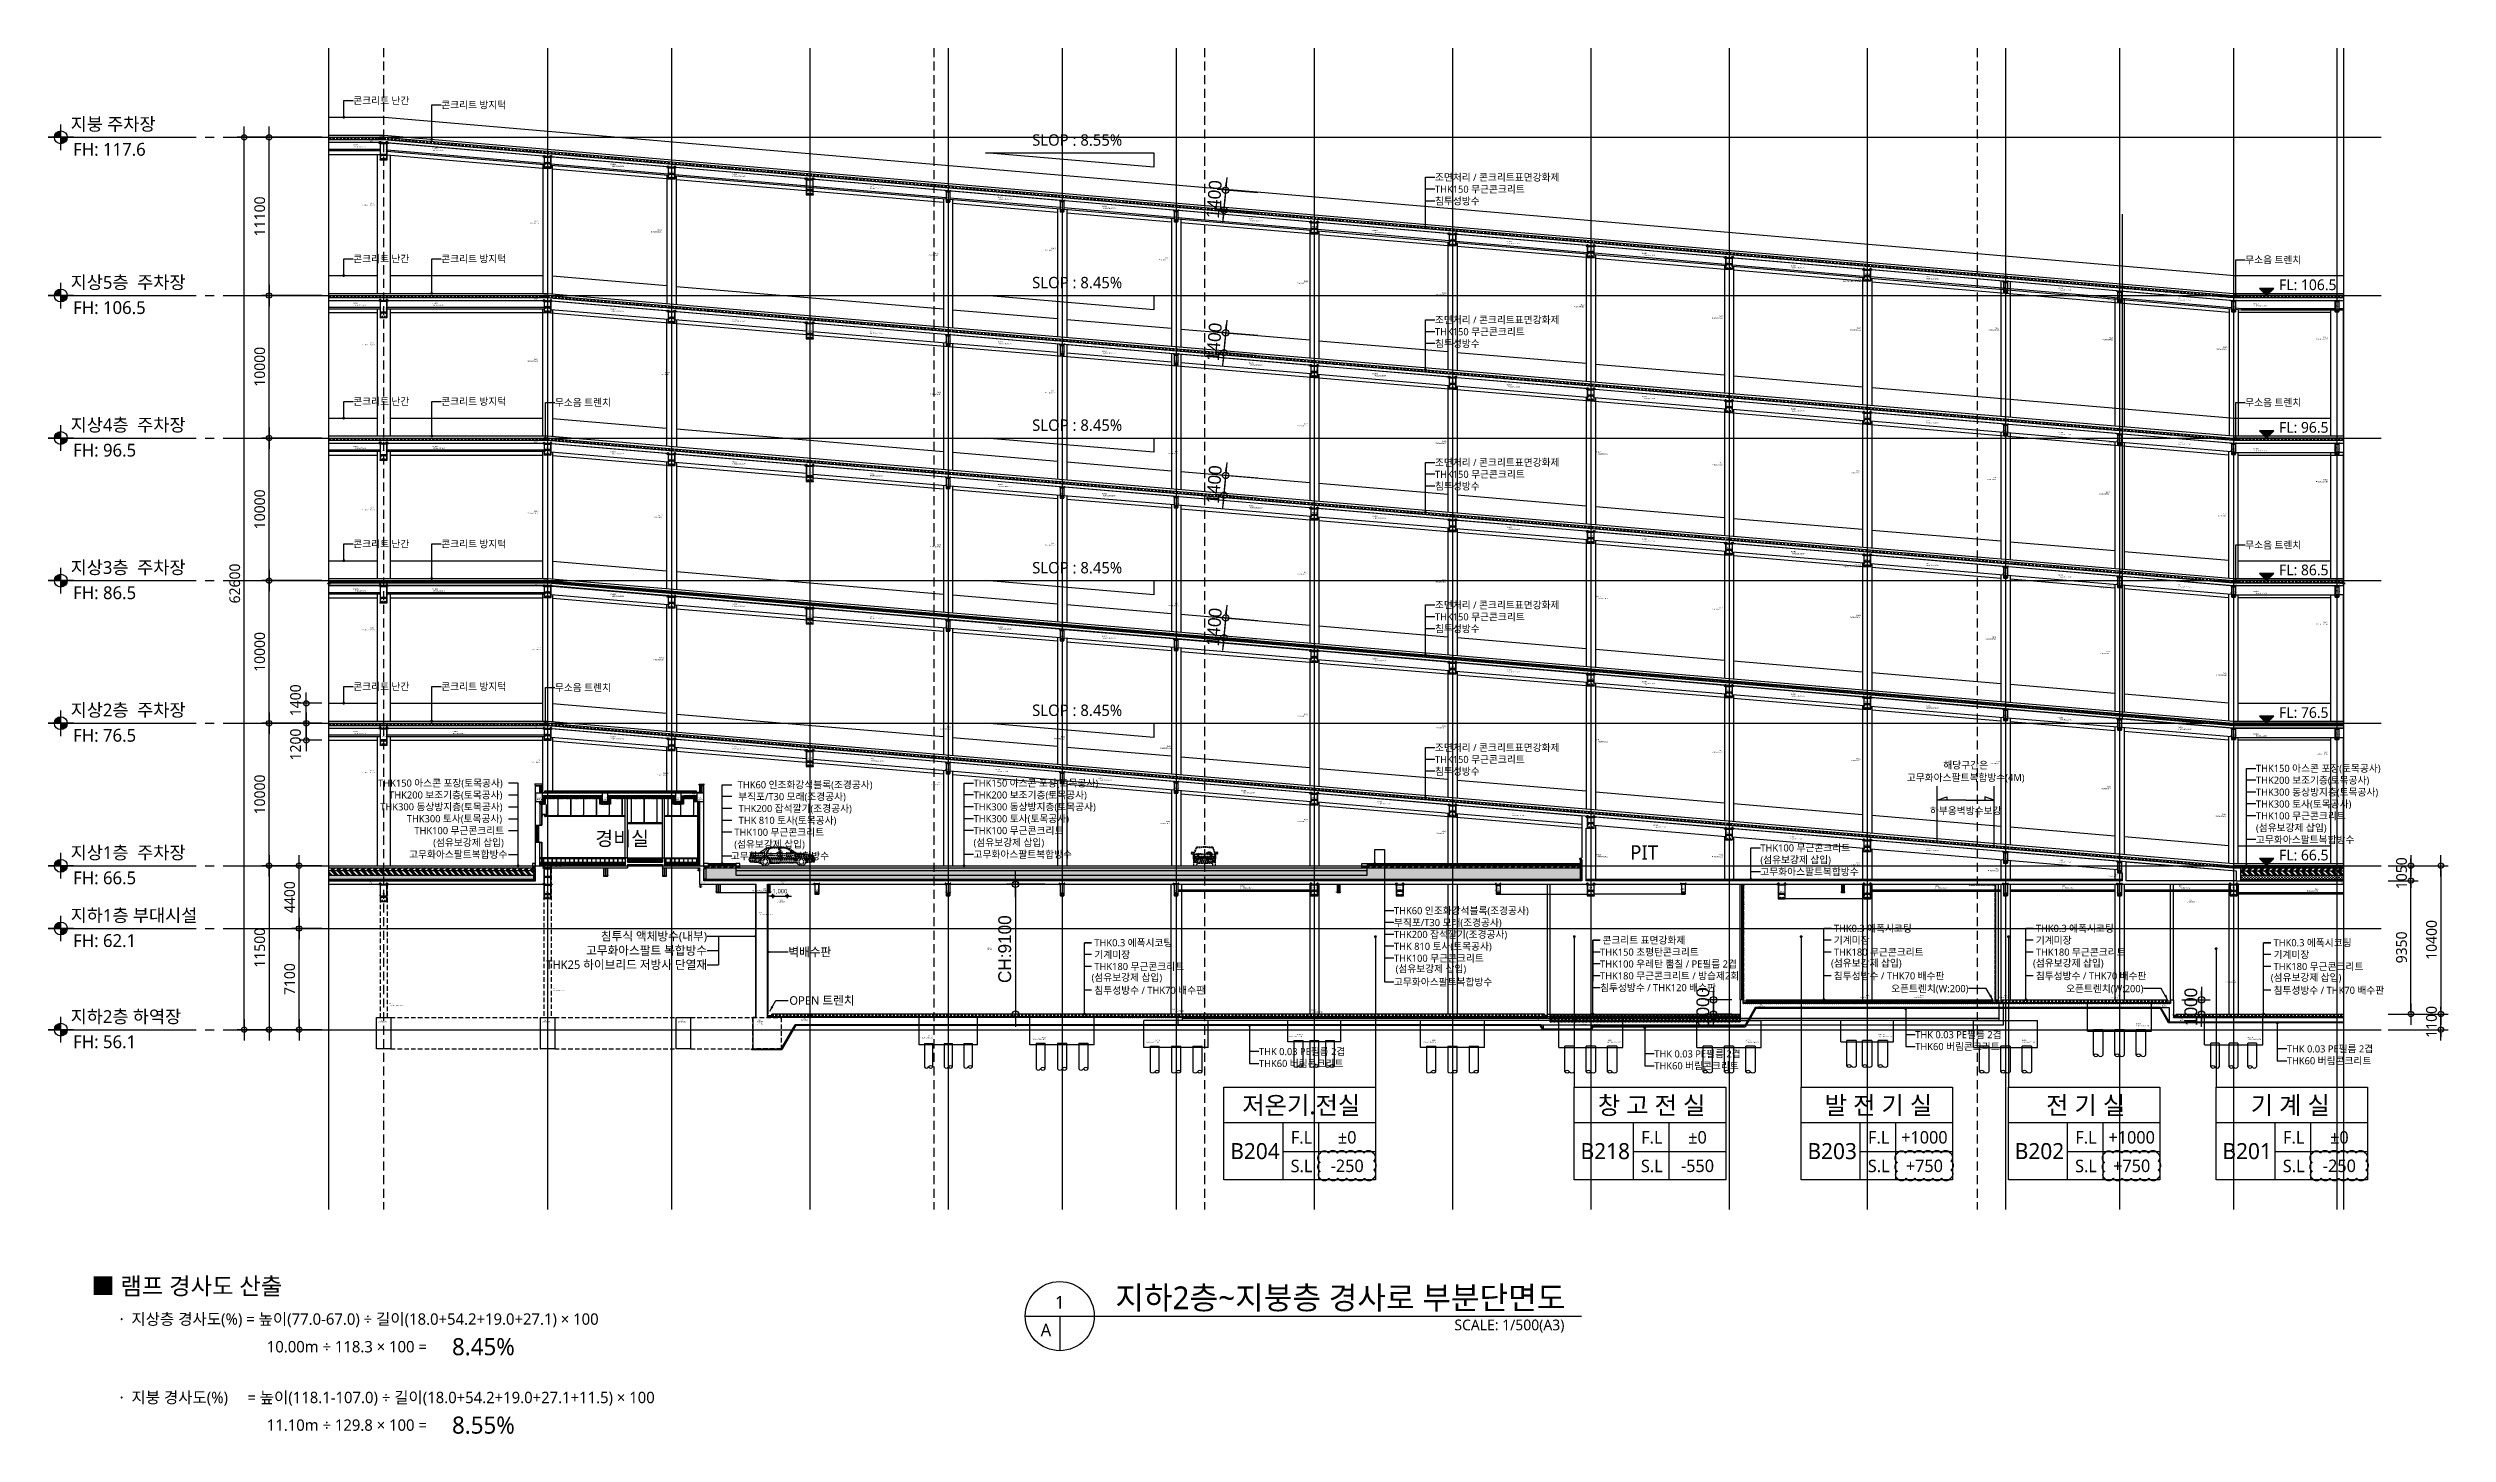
# Model space of a CAD drawing. Header units: millimetres. Extents: x 367092 to 767578, y 396038 to 811791.
# Drawn here: x 372879 to 541258, y 402695 to 499911 of the extents above; entities that cross this region are included whole.
import ezdxf
from ezdxf.enums import TextEntityAlignment as Align

# ---------------------------------------------------------------- set-up
doc = ezdxf.new("R2010")
doc.units = ezdxf.units.MM
doc.header["$LTSCALE"] = 100
doc.header["$MEASUREMENT"] = 0
doc.header["$PDSIZE"] = -10
for name, pattern in [('ACAD_ISO03W100', [30, 12, -18]), ('CENTER', [2, 1.25, -0.25, 0.25, -0.25]), ('DASHED', [0.75, 0.5, -0.25]), ('HID', [2.5, 1.5, -1]), ('HIDDEN', [9.525, 6.35, -3.175]), ('HIDDEN2', [0.1875, 0.125, -0.0625])]:
    doc.linetypes.add(name, pattern=pattern)
doc.layers.get('0').update_dxf_attribs({"linetype": 'CONTINUOUS'})
doc.layers.get('Defpoints').update_dxf_attribs({"color": 171, "linetype": 'CONTINUOUS'})
for name, color, linetype in [('251', 251, 'CONTINUOUS'), ('2HIDDEN2', 2, 'HIDDEN2'), ('3CONTINUOUS', 3, 'CONTINUOUS'), ('_LIBR', 1, 'CONTINUOUS'), ('BOLT', 8, 'CONTINUOUS'), ('cen', 14, 'CONTINUOUS'), ('CEN(ST)', 1, 'CENTER'), ('CON', 2, 'CONTINUOUS'), ('DIM', 7, 'CONTINUOUS'), ('ELE-1', 2, 'CONTINUOUS'), ('ELE-6', 8, 'CONTINUOUS'), ('ELE4', 4, 'CONTINUOUS'), ('ELE6', 8, 'CONTINUOUS'), ('ELE9', 9, 'CONTINUOUS'), ('FIN', 8, 'CONTINUOUS'), ('FIN(패널-125글라스울)', 4, 'CONTINUOUS'), ('FIN-2', 251, 'CONTINUOUS'), ('HAT', 5, 'CONTINUOUS'), ('HAT-252', 252, 'CONTINUOUS'), ('HF', 3, 'CONTINUOUS'), ('INS', 9, 'BATTING'), ('INSUL', 8, 'CONTINUOUS'), ('LAND-2', 4, 'CONTINUOUS'), ('LED', 7, 'CONTINUOUS'), ('NDIM', 7, 'CONTINUOUS'), ('PL-3', 3, 'CONTINUOUS'), ('plate', 8, 'CONTINUOUS'), ('R', 3, 'CONTINUOUS'), ('SASAC 도면번호', 6, 'CONTINUOUS'), ('SB', 7, 'CONTINUOUS'), ('STEEL', 5, 'CONTINUOUS'), ('STL', 3, 'CONTINUOUS'), ('STUD', 6, 'CONTINUOUS'), ('SYM', 7, 'CONTINUOUS'), ('SYMB-LEAD', 7, 'CONTINUOUS'), ('TEXT', 3, 'CONTINUOUS'), ('TEXT(AXIS)', 2, 'CONTINUOUS'), ('TEXT(MIN)', 7, 'CONTINUOUS'), ('TEXT(노트)', 7, 'CONTINUOUS'), ('TEXT(실명)', 3, 'CONTINUOUS'), ('TEXT-기입', 6, 'CONTINUOUS'), ('TITLE', 7, 'CONTINUOUS'), ('W', 7, 'CONTINUOUS'), ('WAL', 3, 'CONTINUOUS'), ('WALL', 3, 'CONTINUOUS'), ('WALL-석고보드', 7, 'CONTINUOUS'), ('WIN', 4, 'CONTINUOUS'), ('WIN-G', 252, 'CONTINUOUS'), ('wire-meshes', 1, 'CONTINUOUS'), ('돌', 7, 'CONTINUOUS'), ('방수', 8, 'HIDDEN'), ('배수판', 5, 'CONTINUOUS'), ('벽배수판', 3, 'CONTINUOUS')]:
    doc.layers.add(name, color=color, linetype=linetype)
doc.layers.add('A-XXXX-SYMB', color=7, linetype='CONTINUOUS', lineweight=25)
doc.layers.add('VE변경사항적용-20220616', color=10, linetype='CONTINUOUS', plot=False)
doc.styles.add('CGS', font='cgse', dxfattribs={"bigfont": 'cgs'})
doc.styles.add('TE', font='malgun_0.ttf')
doc.styles.add('나눔바른고딕', font='NanumBarunGothic.ttf')
doc.styles.add('맑은고딕', font='malgun_0.ttf')
doc.linetypes.add('BATTING', pattern='A,0.0001,-0.1,[134,ltypeshp.shx,S=0.1,R=0,X=-0.1,Y=0],-0.2,[134,ltypeshp.shx,S=0.1,R=180,X=0.1,Y=0],-0.1', length=0.4001)
doc.linetypes.add('X_LINE-ORI', pattern='A,3.5,-0.5,["X",Standard,S=0.5,R=0,X=-0.175,Y=-0.25],-0.5', length=4.5)
doc.dimstyles.new('BA', dxfattribs={"dimscale": 500, "dimtxt": 3, "dimasz": 1, "dimexe": 1, "dimexo": 5, "dimgap": 0.9, "dimtad": 1, "dimdec": 0, "dimdsep": 46, "dimlunit": 6, "dimtxsty": 'TE', "dimblk": 'DDD', "dimcen": 2.5, "dimclrd": 256, "dimclre": 256, "dimclrt": 3, "dimazin": 2, "dimtfac": 1, "dimtdec": 0, "dimtix": 1, "dimtmove": 2, "dimatfit": 3, "dimldrblk": 'DDD', "dimfxl": 1, "dimtolj": 1, "dimtzin": 0, "dimarcsym": 2})
doc.dimstyles.new('NDIM 1200', dxfattribs={"dimscale": 500, "dimtxt": 3, "dimasz": 1, "dimexe": 2, "dimexo": 2, "dimgap": 1, "dimtad": 1, "dimdec": 0, "dimdsep": 46, "dimtxsty": 'CGS', "dimblk": 'DOT0', "dimcen": 1, "dimdle": 8, "dimclrd": 2, "dimclre": 2, "dimclrt": 2, "dimadec": 0, "dimazin": 0, "dimtfac": 1, "dimtdec": 0, "dimtix": 1, "dimtmove": 2, "dimatfit": 3, "dimldrblk": 'DOT0', "dimfxl": 1, "dimtolj": 1, "dimtzin": 0, "dimlwd": -1, "dimlwe": -1, "dimarcsym": 0})
pattern_1 = [(135, (0, 0), (3e-14, 424.26407), [600]), (135, (6e-15, 90), (3e-14, 424.26407), [600]), (135, (1e-14, 180), (3e-14, 424.26407), [600])]

# ---------------------------------------------------------------- blocks, each defined once
blk = doc.blocks.new('A$C19853FC8')
at = {"layer": 'SYM'}
for p, q in [((1800, 0), (1800, 3600)), ((3600, 1800), (0, 1800))]:
    blk.add_line(p, q, dxfattribs=at)
blk.add_circle((1800, 1800), 900, dxfattribs=at)
for points in [[(900, 1800), (1800, 2700), (914, 1959), (1643, 2686)], [(914, 1959), (1643, 2686), (954, 2112), (1492, 2646)], [(954, 2112), (1492, 2646), (1025, 2260), (1346, 2576)], [(1025, 2260), (1346, 2576), (1109, 2378), (1222, 2491)], [(1800, 900), (2700, 1800), (1959, 914), (2686, 1643)], [(1959, 914), (2686, 1643), (2112, 954), (2646, 1492)], [(2112, 954), (2646, 1492), (2260, 1025), (2576, 1346)], [(2260, 1025), (2576, 1346), (2378, 1109), (2491, 1222)]]:
    blk.add_solid(points, dxfattribs=at)
at = {"layer": 'SYM', "linetype": 'Continuous'}
for points in [[(1800, 2700), (1800, 1800), (900, 1800)], [(2700, 1800), (1800, 900), (1800, 1800)]]:
    blk.add_solid(points, dxfattribs=at)
blk = doc.blocks.new('DOT0')
blk.add_line((-3, 0), (3, 0))
at = {"color": 6}
blk.add_circle((0, 0), 0.75, dxfattribs=at)
blk = doc.blocks.new('*D143')
at = {"layer": 'Defpoints', "color": 0, "ltscale": 0.4, "transparency": 16777216}
for p in [(390493, 438151), (392593, 438151), (392593, 431051)]:
    blk.add_point(p, dxfattribs=at)
at = {"layer": 'NDIM', "ltscale": 0.4, "transparency": 16777216}
for p, q in [((392093, 438151), (389993, 438151)), ((390493, 431301), (390493, 437901)), ((392093, 431051), (389993, 431051))]:
    blk.add_line(p, q, dxfattribs=at)
at = {"layer": 'NDIM', "ltscale": 0.4, "transparency": 16777216, "xscale": 250, "yscale": 250, "zscale": 250}
for p, rotation in [((390493, 438151), 90), ((390493, 431051), 270)]:
    blk.add_blockref('DOT0', p, dxfattribs=dict(at, rotation=rotation))
at = {"layer": 'NDIM', "ltscale": 0.4, "transparency": 16777216, "insert": (389835, 434601), "char_height": 750, "attachment_point": 5, "rotation": 90, "style": '나눔바른고딕'}
blk.add_mtext('\\A1;7100', dxfattribs=at)
blk = doc.blocks.new('*D144')
at = {"layer": 'Defpoints', "color": 0, "ltscale": 0.4, "transparency": 16777216}
for p in [(390493, 442551), (392593, 442551), (392593, 438151)]:
    blk.add_point(p, dxfattribs=at)
at = {"layer": 'NDIM', "ltscale": 0.4, "transparency": 16777216}
for p, q in [((392093, 442551), (389993, 442551)), ((390493, 438401), (390493, 442301)), ((392093, 438151), (389993, 438151))]:
    blk.add_line(p, q, dxfattribs=at)
at = {"layer": 'NDIM', "ltscale": 0.4, "transparency": 16777216, "xscale": 250, "yscale": 250, "zscale": 250}
for p, rotation in [((390493, 442551), 90), ((390493, 438151), 270)]:
    blk.add_blockref('DOT0', p, dxfattribs=dict(at, rotation=rotation))
at = {"layer": 'NDIM', "ltscale": 0.4, "transparency": 16777216, "insert": (389835, 440351), "char_height": 750, "attachment_point": 5, "rotation": 90, "style": '나눔바른고딕'}
blk.add_mtext('\\A1;4400', dxfattribs=at)
blk = doc.blocks.new('*D145')
at = {"layer": 'Defpoints', "color": 0, "ltscale": 0.4, "transparency": 16777216}
for p in [(388393, 452551), (392593, 452551), (392593, 442551)]:
    blk.add_point(p, dxfattribs=at)
at = {"layer": 'NDIM', "ltscale": 0.4, "transparency": 16777216}
for p, q in [((392093, 452551), (387893, 452551)), ((388393, 442801), (388393, 452301)), ((392093, 442551), (387893, 442551))]:
    blk.add_line(p, q, dxfattribs=at)
at = {"layer": 'NDIM', "ltscale": 0.4, "transparency": 16777216, "xscale": 250, "yscale": 250, "zscale": 250}
for p, rotation in [((388393, 452551), 90), ((388393, 442551), 270)]:
    blk.add_blockref('DOT0', p, dxfattribs=dict(at, rotation=rotation))
at = {"layer": 'NDIM', "ltscale": 0.4, "transparency": 16777216, "insert": (387735, 447551), "char_height": 750, "attachment_point": 5, "rotation": 90, "style": '나눔바른고딕'}
blk.add_mtext('\\A1;10000', dxfattribs=at)
blk = doc.blocks.new('*D146')
at = {"layer": 'Defpoints', "color": 0, "ltscale": 0.4, "transparency": 16777216}
for p in [(392593, 442551), (388393, 431051), (392593, 431051)]:
    blk.add_point(p, dxfattribs=at)
at = {"layer": 'NDIM', "ltscale": 0.4, "transparency": 16777216}
for p, q in [((392093, 442551), (387893, 442551)), ((388393, 442301), (388393, 431301)), ((392093, 431051), (387893, 431051))]:
    blk.add_line(p, q, dxfattribs=at)
at = {"layer": 'NDIM', "ltscale": 0.4, "transparency": 16777216, "xscale": 250, "yscale": 250, "zscale": 250}
for p, rotation in [((388393, 442551), 90), ((388393, 431051), 270)]:
    blk.add_blockref('DOT0', p, dxfattribs=dict(at, rotation=rotation))
at = {"layer": 'NDIM', "ltscale": 0.4, "transparency": 16777216, "insert": (387735, 436801), "char_height": 750, "attachment_point": 5, "rotation": 90, "style": '나눔바른고딕'}
blk.add_mtext('\\A1;11500', dxfattribs=at)
blk = doc.blocks.new('*D147')
at = {"layer": 'Defpoints', "color": 0, "ltscale": 0.4, "transparency": 16777216}
for p in [(388393, 462551), (392593, 462551), (392593, 452551)]:
    blk.add_point(p, dxfattribs=at)
at = {"layer": 'NDIM', "ltscale": 0.4, "transparency": 16777216}
for p, q in [((392093, 462551), (387893, 462551)), ((388393, 452801), (388393, 462301)), ((392093, 452551), (387893, 452551))]:
    blk.add_line(p, q, dxfattribs=at)
at = {"layer": 'NDIM', "ltscale": 0.4, "transparency": 16777216, "xscale": 250, "yscale": 250, "zscale": 250}
for p, rotation in [((388393, 462551), 90), ((388393, 452551), 270)]:
    blk.add_blockref('DOT0', p, dxfattribs=dict(at, rotation=rotation))
at = {"layer": 'NDIM', "ltscale": 0.4, "transparency": 16777216, "insert": (387735, 457551), "char_height": 750, "attachment_point": 5, "rotation": 90, "style": '나눔바른고딕'}
blk.add_mtext('\\A1;10000', dxfattribs=at)
blk = doc.blocks.new('*D148')
at = {"layer": 'Defpoints', "color": 0, "ltscale": 0.4, "transparency": 16777216}
for p in [(388393, 472551), (392593, 472551), (392593, 462551)]:
    blk.add_point(p, dxfattribs=at)
at = {"layer": 'NDIM', "ltscale": 0.4, "transparency": 16777216}
for p, q in [((392093, 472551), (387893, 472551)), ((388393, 462801), (388393, 472301)), ((392093, 462551), (387893, 462551))]:
    blk.add_line(p, q, dxfattribs=at)
at = {"layer": 'NDIM', "ltscale": 0.4, "transparency": 16777216, "xscale": 250, "yscale": 250, "zscale": 250}
for p, rotation in [((388393, 472551), 90), ((388393, 462551), 270)]:
    blk.add_blockref('DOT0', p, dxfattribs=dict(at, rotation=rotation))
at = {"layer": 'NDIM', "ltscale": 0.4, "transparency": 16777216, "insert": (387735, 467551), "char_height": 750, "attachment_point": 5, "rotation": 90, "style": '나눔바른고딕'}
blk.add_mtext('\\A1;10000', dxfattribs=at)
blk = doc.blocks.new('*D149')
at = {"layer": 'Defpoints', "color": 0, "ltscale": 0.4, "transparency": 16777216}
for p in [(388393, 482551), (392593, 482551), (392593, 472551)]:
    blk.add_point(p, dxfattribs=at)
at = {"layer": 'NDIM', "ltscale": 0.4, "transparency": 16777216}
for p, q in [((392093, 482551), (387893, 482551)), ((388393, 472801), (388393, 482301)), ((392093, 472551), (387893, 472551))]:
    blk.add_line(p, q, dxfattribs=at)
at = {"layer": 'NDIM', "ltscale": 0.4, "transparency": 16777216, "xscale": 250, "yscale": 250, "zscale": 250}
for p, rotation in [((388393, 482551), 90), ((388393, 472551), 270)]:
    blk.add_blockref('DOT0', p, dxfattribs=dict(at, rotation=rotation))
at = {"layer": 'NDIM', "ltscale": 0.4, "transparency": 16777216, "insert": (387735, 477551), "char_height": 750, "attachment_point": 5, "rotation": 90, "style": '나눔바른고딕'}
blk.add_mtext('\\A1;10000', dxfattribs=at)
blk = doc.blocks.new('*D150')
at = {"layer": 'Defpoints', "color": 0, "ltscale": 0.4, "transparency": 16777216}
for p in [(388393, 493651), (392593, 493651), (392593, 482551)]:
    blk.add_point(p, dxfattribs=at)
at = {"layer": 'NDIM', "ltscale": 0.4, "transparency": 16777216}
for p, q in [((392093, 493651), (387893, 493651)), ((388393, 482801), (388393, 493401)), ((392093, 482551), (387893, 482551))]:
    blk.add_line(p, q, dxfattribs=at)
at = {"layer": 'NDIM', "ltscale": 0.4, "transparency": 16777216, "xscale": 250, "yscale": 250, "zscale": 250}
for p, rotation in [((388393, 493651), 90), ((388393, 482551), 270)]:
    blk.add_blockref('DOT0', p, dxfattribs=dict(at, rotation=rotation))
at = {"layer": 'NDIM', "ltscale": 0.4, "transparency": 16777216, "insert": (387735, 488101), "char_height": 750, "attachment_point": 5, "rotation": 90, "style": '나눔바른고딕'}
blk.add_mtext('\\A1;11100', dxfattribs=at)
blk = doc.blocks.new('*D151')
at = {"layer": 'Defpoints', "color": 0, "ltscale": 0.4, "transparency": 16777216}
for p in [(386643, 493651), (392593, 493651), (392593, 431051)]:
    blk.add_point(p, dxfattribs=at)
at = {"layer": 'NDIM', "ltscale": 0.4, "transparency": 16777216}
for p, q in [((392093, 493651), (386143, 493651)), ((386643, 431301), (386643, 493401)), ((392093, 431051), (386143, 431051))]:
    blk.add_line(p, q, dxfattribs=at)
at = {"layer": 'NDIM', "ltscale": 0.4, "transparency": 16777216, "xscale": 250, "yscale": 250, "zscale": 250}
for p, rotation in [((386643, 493651), 90), ((386643, 431051), 270)]:
    blk.add_blockref('DOT0', p, dxfattribs=dict(at, rotation=rotation))
at = {"layer": 'NDIM', "ltscale": 0.4, "transparency": 16777216, "insert": (385985, 462351), "char_height": 750, "attachment_point": 5, "rotation": 90, "style": '나눔바른고딕'}
blk.add_mtext('\\A1;62600', dxfattribs=at)
blk = doc.blocks.new('A$C7BEA6DB5')
at = {"layer": 'A-XXXX-SYMB'}
blk.add_hatch(color=256, dxfattribs=at).paths.add_polyline_path([(0, 0), (800.000008, 800.000008), (-800.000008, 800.000008)])
for p, q in [((-800.000008, 800.000008), (0, 0)), ((800.000008, 800.000008), (-800.000008, 800.000008)), ((0, 0), (800.000008, 800.000008))]:
    blk.add_line(p, q, dxfattribs=at)
blk = doc.blocks.new('A$Cfc3cbf15')
at = {"layer": '_LIBR', "linetype": 'DASHED'}
for p, q in [((0, 270), (343, 270)), ((0, 270), (0, 207)), ((338, 263), (0, 263)), ((82, 213), (0, 207)), ((0, 207), (19, 185)), ((292, 282), (12, 282)), ((85, 190), (19, 185)), ((19, 185), (19, 168)), ((88, 172), (19, 168)), ((19, 168), (28, 140)), ((46, 310), (22, 289)), ((28, 140), (93, 140)), ((46, 310), (175, 310)), ((67, 384), (66, 383)), ((199, 384), (67, 384)), ((73, 310), (96, 384)), ((82, 213), (80, 258)), ((82, 213), (85, 190)), ((82, 213), (317, 213)), ((85, 190), (311, 180)), ((88, 172), (93, 140)), ((88, 172), (310, 163)), ((92, 148), (309, 138)), ((93, 140), (309, 120)), ((95, 189), (98, 172)), ((196, 318), (215, 334)), ((216, 234), (216, 246)), ((221, 340), (336, 340)), ((226, 256), (295, 256)), ((289, 224), (226, 224)), ((304, 241), (298, 229)), ((311, 180), (309, 120)), ((309, 120), (331, 97)), ((331, 97), (364, 94)), ((642, 372), (740, 372)), ((652, 87), (720, 95)), ((699, 482), (663, 481)), ((671, 278), (719, 297)), ((1715, 270), (677, 270)), ((682, 263), (1711, 263)), ((716, 471), (686, 470)), ((703, 213), (745, 213)), ((703, 213), (720, 95)), ((714, 138), (761, 138)), ((719, 297), (1737, 297)), ((720, 95), (738, 107)), ((738, 107), (807, 107)), ((762, 449), (758, 449)), ((761, 372), (1784, 372)), ((764, 461), (883, 553)), ((766, 213), (1668, 213)), ((771, 138), (1658, 138)), ((773, 451), (2395, 451)), ((780, 461), (889, 545)), ((1818, 461), (780, 461)), ((807, 107), (998, 107)), ((807, 107), (816, 94)), ((816, 94), (988, 94)), ((849, 461), (849, 494)), ((901, 490), (855, 479)), ((859, 513), (900, 546)), ((912, 487), (875, 461)), ((904, 494), (904, 538)), ((917, 538), (917, 495)), ((988, 94), (998, 107)), ((998, 107), (1059, 107)), ((1059, 107), (1059, 94)), ((1059, 107), (1245, 107)), ((1059, 94), (1245, 94)), ((1245, 107), (1293, 107)), ((1245, 94), (1245, 107)), ((1319, 684), (1270, 461)), ((1293, 107), (1697, 107)), ((1293, 107), (1345, 83)), ((1303, 461), (1346, 694)), ((1336, 461), (1369, 684)), ((1345, 83), (1501, 83)), ((1501, 83), (1540, 88)), ((1540, 88), (1576, 88)), ((1576, 88), (1592, 83)), ((1592, 83), (1614, 83)), ((1614, 83), (1628, 88)), ((1628, 88), (1642, 83)), ((1642, 83), (1742, 83)), ((1711, 263), (1697, 107)), ((1971, 499), (1776, 658)), ((1776, 565), (1776, 461)), ((1828, 372), (2310, 372)), ((2004, 319), (2333, 319)), ((2390, 459), (2014, 481)), ((2074, 498), (2017, 490)), ((2026, 90), (2075, 90)), ((2027, 298), (2333, 298)), ((2040, 283), (2490, 283)), ((2045, 277), (2490, 277)), ((2045, 277), (2103, 213)), ((2074, 498), (2050, 520)), ((2396, 482), (2074, 498)), ((2075, 213), (2075, 90)), ((2075, 90), (2132, 120)), ((2103, 213), (2477, 213)), ((2103, 213), (2132, 120)), ((2459, 185), (2119, 162)), ((2459, 164), (2126, 142)), ((2422, 149), (2129, 130)), ((2132, 120), (2440, 141)), ((2323, 382), (2318, 336)), ((2436, 380), (2333, 380)), ((2333, 319), (2333, 283)), ((2425, 414), (2345, 404)), ((2350, 319), (2436, 319)), ((2350, 298), (2475, 298)), ((2404, 445), (2406, 419)), ((2433, 162), (2414, 139)), ((2425, 414), (2425, 447)), ((2436, 380), (2425, 414)), ((2436, 319), (2436, 380)), ((2475, 298), (2436, 319)), ((2440, 141), (2459, 164)), ((2459, 185), (2477, 213)), ((2459, 164), (2459, 185)), ((2490, 283), (2475, 298)), ((2477, 213), (2490, 213)), ((2490, 213), (2490, 283))]:
    blk.add_line(p, q, dxfattribs=at)
for centre, major_axis, start_param, end_param in [((57, 227), (-50.6, 50.6), -0.264614, 0.139892), ((130, 326), (-60.5, 60.5), 0.061895, 0.97993), ((89, 382), (-15.6, 15.6), -0.537579, 0.662233), ((717, -2099), (1825, 1825), 0.806376, 1.033217), ((113, 370), (-15.6, 15.6), -0.537579, 0.090208), ((740, -2110), (1825, 1825), 0.806376, 1.033217), ((236, 323), (65.1, 65.1), 1.71799, 2.420066), ((182, 370), (-15.6, 15.6), -0.537579, 0.090208), ((181, 370), (-15.6, 15.6), -0.572924, 0.054863), ((175, 342), (-23, 23), 2.356194, 3.085177), ((809, -2110), (-1825, 1825), -0.750543, -0.537579), ((721, -2131), (1825, 1825), 0.771031, 0.997872), ((197, 356), (-20.4, 20.4), 3.052523, 5.410828), ((226, 246), (-7.07, 7.07), -0.785398, 0.785398), ((226, 234), (7.07, 7.07), 2.356194, 3.926991), ((289, 234), (7.07, 7.07), 3.926991, 5.028992), ((510, 160), (-177, 177), 4.507935, 6.557158), ((295, 246), (-7.07, 7.07), 3.458195, 5.497787), ((510, 160), (-141, 141), 4.194192, 6.966966), ((510, 160), (113, 113), 5.023704, 9.063096), ((510, 160), (-113, 113), 1.209114, 3.452908), ((510, 160), (-67.2, 67.2), 3.926991, 10.210176), ((2313, -1790), (-1971, 1971), -0.31039, -0.16781), ((756, 546), (60.5, 60.5), 3.204111, 4.023461), ((1442, 314), (490, 490), 2.142963, 2.613871), ((874, 494), (-17.7, 17.7), -0.120817, 0.785398), ((1576, -342), (800, 800), 1.230304, 1.443709), ((1576, -342), (-793, 793), -0.340493, -0.127087), ((907, 538), (7.07, 7.07), 5.497787, 7.733165), ((907, 495), (7.07, 7.07), 4.539292, 5.497787), ((1128, 515), (138, 138), 0.845035, 1.260407), ((1142, 567), (87.7, 87.7), 0.810783, 1.230304), ((1142, 567), (80.6, 80.6), 0.810783, 1.230304), ((1405, -4132), (3430, 3430), 0.730071, 0.845035), ((1327, -6720), (5242, 5242), 0.742483, 0.810783), ((1327, -6720), (-5235, 5235), -0.784272, -0.760014), ((2653, 307), (961, 961), 2.24292, 2.481444), ((1327, -6720), (5235, 5235), 0.742483, 0.779766), ((1640, 566), (-85.6, 85.6), -1.279687, -0.828313), ((1640, 566), (78.6, 78.6), 0.291109, 0.742483), ((1658, 163), (-17.7, 17.7), 2.356194, 3.915597), ((1656, 397), (-222, 222), -1.127138, -0.840725), ((1882, 160), (-141, 141), 4.194192, 7.05719), ((1645, 576), (-70.2, 70.2), 4.605565, 5.003498), ((1645, 576), (-77.2, 77.2), 4.605565, 5.003498), ((1882, 160), (-113, 113), 3.475129, 7.57346), ((1032, 82), (-628, 628), 4.394181, 4.605565), ((1032, 82), (-635, 635), 4.394181, 4.605565), ((1882, 160), (-113, 113), 1.290275, 3.475129), ((1476, -108), (602, 602), 0.045202, 0.443658), ((1789, 675), (-15.3, 15.3), 0.068347, 1.673716), ((1537, 535), (222, 222), 4.777501, 5.194803), ((1882, 160), (67.2, 67.2), 5.497787, 11.780972), ((1818, 471), (7.07, 7.07), 3.926991, 5.803862), ((1779, 459), (-35.4, 35.4), 4.233065, 4.394181), ((1779, 459), (42.5, 42.5), 5.194803, 5.964977), ((2008, 563), (-52.4, 52.4), 1.844313, 2.490041), ((2333, 334), (-10.6, 10.6), 0.661459, 2.356194), ((2348, 379), (17.7, 17.7), 0.91146, 2.232255), ((2389, 444), (-10.6, 10.6), 4.008777, 5.447624), ((2389, 447), (-25, 25), 3.926991, 5.309291)]:
    blk.add_ellipse(centre, major_axis=major_axis, ratio=1, start_param=start_param, end_param=end_param, dxfattribs=at)
blk = doc.blocks.new('A$C024E0E15')
at = {"layer": '_LIBR', "linetype": 'DASHED'}
for p, q in [((1, 489), (0, 484)), ((17, 500), (7, 502)), ((33, 497), (17, 500)), ((20, 457), (86, 444)), ((105, 506), (28, 512)), ((54, 491), (33, 497)), ((71, 486), (54, 491)), ((85, 479), (71, 486)), ((73, 356), (73, 330)), ((73, 330), (77, 277)), ((96, 369), (75, 387)), ((75, 295), (935, 295)), ((75, 292), (935, 292)), ((75, 286), (934, 286)), ((77, 277), (87, 224)), ((94, 473), (85, 479)), ((105, 506), (86, 444)), ((86, 444), (100, 407)), ((87, 224), (96, 187)), ((88, 221), (88, 30)), ((121, 353), (96, 369)), ((96, 187), (105, 159)), ((189, 665), (100, 439)), ((100, 439), (299, 445)), ((100, 439), (120, 381)), ((100, 407), (112, 377)), ((173, 667), (105, 506)), ((105, 159), (107, 154)), ((112, 377), (124, 363)), ((117, 306), (112, 295)), ((112, 295), (113, 286)), ((113, 286), (115, 243)), ((120, 354), (114, 330)), ((114, 313), (116, 307)), ((115, 243), (120, 199)), ((116, 307), (895, 307)), ((118, 221), (893, 221)), ((118, 0), (174, 0)), ((120, 381), (130, 369)), ((284, 354), (120, 354)), ((120, 199), (130, 158)), ((124, 363), (886, 363)), ((130, 369), (138, 363)), ((130, 158), (138, 152)), ((135, 135), (365, 135)), ((138, 152), (371, 152)), ((159, 460), (360, 463)), ((160, 194), (160, 196)), ((164, 172), (160, 194)), ((172, 152), (164, 172)), ((168, 203), (204, 203)), ((173, 354), (173, 307)), ((443, 264), (191, 264)), ((191, 264), (191, 238)), ((191, 238), (443, 238)), ((205, 135), (205, 30)), ((295, 81), (205, 81)), ((222, 434), (209, 442)), ((505, 694), (211, 678)), ((214, 194), (218, 173)), ((214, 194), (214, 194)), ((218, 173), (228, 152)), ((505, 719), (222, 703)), ((255, 409), (222, 434)), ((273, 388), (255, 409)), ((443, 447), (258, 462)), ((258, 354), (258, 307)), ((288, 363), (273, 388)), ((278, 264), (278, 238)), ((289, 353), (288, 363)), ((299, 91), (295, 81)), ((299, 445), (505, 448)), ((305, 81), (299, 91)), ((305, 345), (705, 345)), ((405, 81), (305, 81)), ((312, 335), (698, 335)), ((315, 324), (696, 324)), ((315, 307), (315, 323)), ((315, 314), (696, 314)), ((371, 152), (357, 221)), ((364, 191), (647, 191)), ((365, 135), (371, 152)), ((366, 264), (366, 238)), ((369, 145), (642, 145)), ((410, 91), (405, 81)), ((415, 81), (410, 91)), ((595, 81), (415, 81)), ((443, 238), (443, 264)), ((792, 707), (505, 719)), ((803, 682), (505, 694)), ((505, 456), (706, 459)), ((505, 448), (711, 445)), ((567, 264), (820, 264)), ((567, 238), (567, 264)), ((820, 238), (567, 238)), ((601, 91), (595, 81)), ((605, 81), (601, 91)), ((789, 443), (604, 458)), ((705, 81), (605, 81)), ((653, 221), (640, 152)), ((872, 152), (640, 152)), ((640, 152), (645, 135)), ((644, 264), (644, 238)), ((645, 135), (875, 135)), ((696, 323), (696, 307)), ((711, 91), (705, 81)), ((711, 445), (910, 439)), ((715, 81), (711, 91)), ((806, 81), (715, 81)), ((721, 353), (723, 363)), ((723, 363), (737, 388)), ((891, 354), (726, 354)), ((732, 264), (732, 238)), ((737, 388), (755, 409)), ((752, 354), (752, 307)), ((755, 409), (788, 434)), ((792, 173), (783, 152)), ((788, 434), (801, 442)), ((796, 194), (792, 173)), ((796, 194), (796, 194)), ((843, 203), (806, 203)), ((806, 135), (806, 30)), ((820, 264), (820, 238)), ((910, 439), (826, 668)), ((836, 0), (892, 0)), ((837, 354), (837, 307)), ((838, 152), (846, 172)), ((905, 506), (841, 671)), ((846, 172), (851, 194)), ((851, 194), (851, 196)), ((881, 369), (872, 363)), ((880, 158), (872, 152)), ((890, 199), (880, 158)), ((891, 381), (881, 369)), ((886, 363), (898, 377)), ((890, 353), (914, 369)), ((895, 243), (890, 199)), ((910, 439), (891, 381)), ((897, 330), (891, 354)), ((894, 306), (898, 295)), ((895, 307), (897, 313)), ((898, 286), (895, 243)), ((898, 377), (911, 407)), ((898, 295), (898, 286)), ((903, 154), (905, 159)), ((983, 512), (905, 506)), ((925, 443), (905, 506)), ((905, 159), (914, 187)), ((911, 407), (925, 444)), ((914, 369), (935, 387)), ((914, 187), (922, 221)), ((916, 473), (926, 479)), ((922, 221), (933, 277)), ((922, 30), (922, 221)), ((925, 444), (990, 457)), ((925, 442), (925, 443)), ((926, 479), (940, 486)), ((933, 277), (938, 330)), ((938, 330), (938, 356)), ((940, 486), (956, 491)), ((956, 491), (977, 497)), ((977, 497), (993, 500)), ((993, 500), (1003, 502)), ((1010, 484), (1010, 489))]:
    blk.add_line(p, q, dxfattribs=at)
for centre, major_axis, start_param, end_param in [((25, 481), (18, 18), 2.241318, 3.730688), ((26, 486), (-18, 18), -0.854255, 0.670522), ((384, 356), (220, 220), 2.067995, 2.354604), ((118, 30), (-21.6, 21.6), 0.785398, 2.356194), ((135, 166), (21.6, 21.6), 2.756435, 3.926991), ((143, 322), (-21.6, 21.6), 0.526627, 1.063698), ((168, 195), (-5.75, 5.75), -0.785398, 0.722979), ((222, 653), (35.9, 35.9), 0.785398, 2.069395), ((174, 30), (21.6, 21.6), 3.926991, 5.497787), ((211, 653), (-18, 18), -0.785398, 0.273338), ((204, 193), (7.18, 7.18), 5.614896, 7.068583), ((284, 323), (-21.6, 21.6), 3.926991, 5.497787), ((678, 381), (-97, 97), 4.394626, 6.559032), ((678, 381), (-86.2, 86.2), 4.463326, 6.490743), ((726, 323), (21.6, 21.6), 0.785398, 2.356194), ((792, 656), (35.9, 35.9), 5.784587, 7.068583), ((806, 193), (-7.18, 7.18), -0.785398, 0.668289), ((803, 656), (18, 18), 5.995538, 7.068583), ((836, 30), (-21.6, 21.6), 0.785398, 2.356194), ((843, 195), (5.75, 5.75), 5.560206, 7.068583), ((875, 166), (-21.6, 21.6), 2.356194, 3.52675), ((892, 30), (21.6, 21.6), 3.926991, 5.497787), ((867, 322), (21.6, 21.6), 5.219487, 5.756558), ((633, 356), (216, 216), 5.497787, 5.784587), ((984, 486), (18, 18), 5.612664, 7.13744), ((985, 481), (18, 18), 4.123293, 5.612664)]:
    blk.add_ellipse(centre, major_axis=major_axis, ratio=1, start_param=start_param, end_param=end_param, dxfattribs=at)
blk = doc.blocks.new('*D129')
at = {"layer": 'Defpoints', "color": 0, "ltscale": 0.4, "transparency": 16777216}
for p in [(443423, 441251), (440756, 432151), (443656, 432151)]:
    blk.add_point(p, dxfattribs=at)
at = {"layer": 'NDIM', "ltscale": 0.4, "transparency": 16777216}
for p, q in [((442823, 441251), (440156, 441251)), ((440756, 440951), (440756, 432451)), ((443056, 432151), (440156, 432151))]:
    blk.add_line(p, q, dxfattribs=at)
at = {"layer": 'NDIM', "ltscale": 0.4, "transparency": 16777216, "xscale": 300, "yscale": 300, "zscale": 300}
for p, rotation in [((440756, 441251), 90), ((440756, 432151), 270)]:
    blk.add_blockref('DOT0', p, dxfattribs=dict(at, rotation=rotation))
at = {"layer": 'NDIM', "ltscale": 0.4, "transparency": 16777216, "insert": (440006, 436701), "char_height": 900, "attachment_point": 5, "rotation": 90, "style": 'CGS'}
blk.add_mtext('\\A1;CH:9100', dxfattribs=at)
blk = doc.blocks.new('A$Cc125c439')
at = {"layer": 'WIN'}
for points in [[(0, 1200), (0, 1150), (250, 1150), (250, 1200), (0, 1200)], [(0, 50), (0, 1150)], [(0, 50), (0, 0), (250, 0), (250, 50), (0, 50)], [(250, 50), (250, 1150)]]:
    blk.add_lwpolyline(points, dxfattribs=at)
for points in [[(95, 1100), (45, 1100), (45, 1150), (95, 1150)], [(95, 50), (45, 50), (45, 100), (95, 100)], [(205, 1100), (155, 1100), (155, 1150), (205, 1150)], [(205, 50), (155, 50), (155, 100), (205, 100)]]:
    blk.add_lwpolyline(points, close=True, dxfattribs=at)
at = {"layer": 'WIN-G'}
for points in [[(50, 100), (50, 1100)], [(90, 100), (90, 1100)], [(160, 100), (160, 1100)], [(200, 100), (200, 1100)]]:
    blk.add_lwpolyline(points, dxfattribs=at)
blk = doc.blocks.new('*D69')
at = {"layer": 'Defpoints', "color": 0, "ltscale": 0.4, "transparency": 16777216}
for p in [(458368, 459691), (455381, 458539), (458270, 458295)]:
    blk.add_point(p, dxfattribs=at)
at = {"layer": 'NDIM', "ltscale": 0.4, "transparency": 16777216}
for p, q in [((457770, 459742), (454901, 459984)), ((455498, 459934), (455381, 458539)), ((455524, 460233), (455549, 460532)), ((457672, 458345), (454783, 458590)), ((455355, 458240), (455330, 457941))]:
    blk.add_line(p, q, dxfattribs=at)
at = {"layer": 'NDIM', "ltscale": 0.4, "transparency": 16777216, "xscale": 300, "yscale": 300, "zscale": 300}
for p, rotation in [((455498, 459934), 265.1677376767994), ((455381, 458539), 85.1677376767994)]:
    blk.add_blockref('DOT0', p, dxfattribs=dict(at, rotation=rotation))
at = {"layer": 'NDIM', "ltscale": 0.4, "transparency": 16777216, "insert": (454692, 459300), "char_height": 900, "attachment_point": 5, "rotation": 85.16774, "style": 'CGS'}
blk.add_mtext('\\A1;1400', dxfattribs=at)
blk = doc.blocks.new('*D70')
at = {"layer": 'Defpoints', "color": 0, "ltscale": 0.4, "transparency": 16777216}
for p in [(455381, 468539), (458270, 468295), (458368, 469691)]:
    blk.add_point(p, dxfattribs=at)
at = {"layer": 'NDIM', "ltscale": 0.4, "transparency": 16777216}
for p, q in [((457770, 469742), (454901, 469984)), ((455498, 469934), (455381, 468539)), ((455524, 470233), (455549, 470532)), ((457672, 468345), (454783, 468590)), ((455355, 468240), (455330, 467941))]:
    blk.add_line(p, q, dxfattribs=at)
at = {"layer": 'NDIM', "ltscale": 0.4, "transparency": 16777216, "xscale": 300, "yscale": 300, "zscale": 300}
for p, rotation in [((455498, 469934), 265.1677376767994), ((455381, 468539), 85.1677376767994)]:
    blk.add_blockref('DOT0', p, dxfattribs=dict(at, rotation=rotation))
at = {"layer": 'NDIM', "ltscale": 0.4, "transparency": 16777216, "insert": (454692, 469300), "char_height": 900, "attachment_point": 5, "rotation": 85.16774, "style": 'CGS'}
blk.add_mtext('\\A1;1400', dxfattribs=at)
blk = doc.blocks.new('*D71')
at = {"layer": 'Defpoints', "color": 0, "ltscale": 0.4, "transparency": 16777216}
for p in [(455381, 478539), (458270, 478295), (458368, 479691)]:
    blk.add_point(p, dxfattribs=at)
at = {"layer": 'NDIM', "ltscale": 0.4, "transparency": 16777216}
for p, q in [((457770, 479742), (454901, 479984)), ((455498, 479934), (455381, 478539)), ((455524, 480233), (455549, 480532)), ((457672, 478345), (454783, 478590)), ((455355, 478240), (455330, 477941))]:
    blk.add_line(p, q, dxfattribs=at)
at = {"layer": 'NDIM', "ltscale": 0.4, "transparency": 16777216, "xscale": 300, "yscale": 300, "zscale": 300}
for p, rotation in [((455498, 479934), 265.1677376767994), ((455381, 478539), 85.1677376767994)]:
    blk.add_blockref('DOT0', p, dxfattribs=dict(at, rotation=rotation))
at = {"layer": 'NDIM', "ltscale": 0.4, "transparency": 16777216, "insert": (454692, 479300), "char_height": 900, "attachment_point": 5, "rotation": 85.16774, "style": 'CGS'}
blk.add_mtext('\\A1;1400', dxfattribs=at)
blk = doc.blocks.new('*D72')
at = {"layer": 'Defpoints', "color": 0, "ltscale": 0.4, "transparency": 16777216}
for p in [(455381, 488539), (458368, 489691), (458270, 488295)]:
    blk.add_point(p, dxfattribs=at)
at = {"layer": 'NDIM', "ltscale": 0.4, "transparency": 16777216}
for p, q in [((457770, 489742), (454901, 489984)), ((455524, 490233), (455549, 490532)), ((457672, 488345), (454783, 488590)), ((455498, 489934), (455381, 488539)), ((455355, 488240), (455330, 487941))]:
    blk.add_line(p, q, dxfattribs=at)
at = {"layer": 'NDIM', "ltscale": 0.4, "transparency": 16777216, "xscale": 300, "yscale": 300, "zscale": 300}
for p, rotation in [((455498, 489934), 265.1677376767994), ((455381, 488539), 85.1677376767994)]:
    blk.add_blockref('DOT0', p, dxfattribs=dict(at, rotation=rotation))
at = {"layer": 'NDIM', "ltscale": 0.4, "transparency": 16777216, "insert": (454692, 489300), "char_height": 900, "attachment_point": 5, "rotation": 85.16774, "style": 'CGS'}
blk.add_mtext('\\A1;1400', dxfattribs=at)
blk = doc.blocks.new('A$C51E23882')
at = {"layer": 'TITLE'}
blk.add_lwpolyline([(8500, 0), (0, 0), (0, 5200), (8500, 5200)], close=True, dxfattribs=at)
for points in [[(8500, 3200), (0, 3200)], [(3300, 3200), (3300, 0)], [(5300, 3200), (5300, 0)], [(3300, 1600), (8500, 1600)]]:
    blk.add_lwpolyline(points, dxfattribs=at)
at = {"layer": 'TITLE', "style": '나눔바른고딕'}
for s, p in [('F.L', (4352, 2378)), ('S.L', (4352, 778))]:
    blk.add_text(s, height=700, dxfattribs=at).set_placement(p, align=Align.MIDDLE)
blk = doc.blocks.new('*D152')
at = {"layer": 'Defpoints', "color": 0, "ltscale": 0.4, "transparency": 16777216}
for p in [(536558, 432151), (536558, 431051), (540758, 432151)]:
    blk.add_point(p, dxfattribs=at)
at = {"layer": 'NDIM', "ltscale": 0.4, "transparency": 16777216}
for p, q in [((537058, 432151), (541258, 432151)), ((537058, 431051), (541258, 431051)), ((540758, 432401), (540758, 432651)), ((540758, 431051), (540758, 432151)), ((540758, 430801), (540758, 430551))]:
    blk.add_line(p, q, dxfattribs=at)
at = {"layer": 'NDIM', "ltscale": 0.4, "transparency": 16777216, "xscale": 250, "yscale": 250, "zscale": 250}
for p, rotation in [((540758, 432151), 270), ((540758, 431051), 90)]:
    blk.add_blockref('DOT0', p, dxfattribs=dict(at, rotation=rotation))
at = {"layer": 'NDIM', "ltscale": 0.4, "transparency": 16777216, "insert": (540101, 431601), "char_height": 750, "attachment_point": 5, "rotation": 90, "style": '나눔바른고딕'}
blk.add_mtext('\\A1;1100', dxfattribs=at)
blk = doc.blocks.new('*D153')
at = {"layer": 'Defpoints', "color": 0, "ltscale": 0.4, "transparency": 16777216}
for p in [(536558, 442551), (536558, 441501), (538658, 442551)]:
    blk.add_point(p, dxfattribs=at)
at = {"layer": 'NDIM', "ltscale": 0.4, "transparency": 16777216}
for p, q in [((538658, 442801), (538658, 443051)), ((537058, 442551), (539158, 442551)), ((537058, 441501), (539158, 441501)), ((538658, 441501), (538658, 442551)), ((538658, 441251), (538658, 441001))]:
    blk.add_line(p, q, dxfattribs=at)
at = {"layer": 'NDIM', "ltscale": 0.4, "transparency": 16777216, "xscale": 250, "yscale": 250, "zscale": 250}
for p, rotation in [((538658, 442551), 270), ((538658, 441501), 90)]:
    blk.add_blockref('DOT0', p, dxfattribs=dict(at, rotation=rotation))
at = {"layer": 'NDIM', "ltscale": 0.4, "transparency": 16777216, "insert": (538001, 442026), "char_height": 750, "attachment_point": 5, "rotation": 90, "style": '나눔바른고딕'}
blk.add_mtext('\\A1;1050', dxfattribs=at)
blk = doc.blocks.new('*D154')
at = {"layer": 'Defpoints', "color": 0, "ltscale": 0.4, "transparency": 16777216}
for p in [(536558, 442551), (536558, 432151), (540758, 432151)]:
    blk.add_point(p, dxfattribs=at)
at = {"layer": 'NDIM', "ltscale": 0.4, "transparency": 16777216}
for p, q in [((537058, 442551), (541258, 442551)), ((540758, 442301), (540758, 432401)), ((537058, 432151), (541258, 432151))]:
    blk.add_line(p, q, dxfattribs=at)
at = {"layer": 'NDIM', "ltscale": 0.4, "transparency": 16777216, "xscale": 250, "yscale": 250, "zscale": 250}
for p, rotation in [((540758, 442551), 90), ((540758, 432151), 270)]:
    blk.add_blockref('DOT0', p, dxfattribs=dict(at, rotation=rotation))
at = {"layer": 'NDIM', "ltscale": 0.4, "transparency": 16777216, "insert": (540101, 437351), "char_height": 750, "attachment_point": 5, "rotation": 90, "style": '나눔바른고딕'}
blk.add_mtext('\\A1;10400', dxfattribs=at)
blk = doc.blocks.new('*D155')
at = {"layer": 'Defpoints', "color": 0, "ltscale": 0.4, "transparency": 16777216}
for p in [(536558, 441501), (538658, 441501), (536558, 432151)]:
    blk.add_point(p, dxfattribs=at)
at = {"layer": 'NDIM', "ltscale": 0.4, "transparency": 16777216}
for p, q in [((537058, 441501), (539158, 441501)), ((538658, 432401), (538658, 441251)), ((537058, 432151), (539158, 432151))]:
    blk.add_line(p, q, dxfattribs=at)
at = {"layer": 'NDIM', "ltscale": 0.4, "transparency": 16777216, "xscale": 250, "yscale": 250, "zscale": 250}
for p, rotation in [((538658, 441501), 90), ((538658, 432151), 270)]:
    blk.add_blockref('DOT0', p, dxfattribs=dict(at, rotation=rotation))
at = {"layer": 'NDIM', "ltscale": 0.4, "transparency": 16777216, "insert": (538000, 436826), "char_height": 750, "attachment_point": 5, "rotation": 90, "style": '나눔바른고딕'}
blk.add_mtext('\\A1;9350', dxfattribs=at)
blk = doc.blocks.new('*D156')
at = {"layer": 'Defpoints', "color": 0, "ltscale": 0.4, "transparency": 16777216}
for p in [(521989, 433151), (523969, 433151), (521989, 432151)]:
    blk.add_point(p, dxfattribs=at)
at = {"layer": 'NDIM', "ltscale": 0.4, "transparency": 16777216}
for p, q in [((522589, 433151), (524569, 433151)), ((523969, 433451), (523969, 433751)), ((523969, 432151), (523969, 433151)), ((522589, 432151), (524569, 432151)), ((523969, 431851), (523969, 431551))]:
    blk.add_line(p, q, dxfattribs=at)
at = {"layer": 'NDIM', "ltscale": 0.4, "transparency": 16777216, "xscale": 300, "yscale": 300, "zscale": 300}
for p, rotation in [((523969, 433151), 270), ((523969, 432151), 90)]:
    blk.add_blockref('DOT0', p, dxfattribs=dict(at, rotation=rotation))
at = {"layer": 'NDIM', "ltscale": 0.4, "transparency": 16777216, "insert": (523219, 432651), "char_height": 900, "attachment_point": 5, "rotation": 90, "style": 'CGS'}
blk.add_mtext('\\A1;1000', dxfattribs=at)
blk = doc.blocks.new('*D157')
at = {"layer": 'Defpoints', "color": 0, "ltscale": 0.4, "transparency": 16777216}
for p in [(489733, 433151), (491609, 433151), (491609, 432151)]:
    blk.add_point(p, dxfattribs=at)
at = {"layer": 'NDIM', "ltscale": 0.4, "transparency": 16777216}
for p, q in [((491009, 433151), (489133, 433151)), ((489733, 433451), (489733, 433751)), ((489733, 432151), (489733, 433151)), ((491009, 432151), (489133, 432151)), ((489733, 431851), (489733, 431551))]:
    blk.add_line(p, q, dxfattribs=at)
at = {"layer": 'NDIM', "ltscale": 0.4, "transparency": 16777216, "xscale": 300, "yscale": 300, "zscale": 300}
for p, rotation in [((489733, 433151), 270), ((489733, 432151), 90)]:
    blk.add_blockref('DOT0', p, dxfattribs=dict(at, rotation=rotation))
at = {"layer": 'NDIM', "ltscale": 0.4, "transparency": 16777216, "insert": (488983, 432651), "char_height": 900, "attachment_point": 5, "rotation": 90, "style": 'CGS'}
blk.add_mtext('\\A1;1000', dxfattribs=at)
blk = doc.blocks.new('DDD')
at = {"layer": 'DIM', "color": 0}
for p, q in [((-1, 0), (1, 0)), ((0, -1), (0, 1))]:
    blk.add_line(p, q, dxfattribs=at)
for radius in [0.6, 0.3]:
    blk.add_circle((0, 0), radius, dxfattribs=at)
blk = doc.blocks.new('*D158')
at = {"layer": 'Defpoints', "color": 0, "ltscale": 0.4, "transparency": 16777216}
for p in [(423739, 441216), (424739, 441216), (424739, 440428)]:
    blk.add_point(p, dxfattribs=at)
at = {"layer": 'NDIM', "lineweight": -2, "ltscale": 0.4, "transparency": 16777216}
for p, q in [((423589, 440428), (423439, 440428)), ((423739, 440466), (423739, 440278)), ((423739, 440428), (424739, 440428)), ((424739, 440466), (424739, 440278)), ((424889, 440428), (425039, 440428))]:
    blk.add_line(p, q, dxfattribs=at)
at = {"layer": 'NDIM', "lineweight": -2, "ltscale": 0.4, "transparency": 16777216, "xscale": 150, "yscale": 150, "zscale": 150}
blk.add_blockref('DDD', (423739, 440428), dxfattribs=at)
at = {"layer": 'NDIM', "lineweight": -2, "ltscale": 0.4, "transparency": 16777216, "xscale": 150, "yscale": 150, "zscale": 150, "rotation": 180}
blk.add_blockref('DDD', (424739, 440428), dxfattribs=at)
at = {"layer": 'NDIM', "color": 3, "ltscale": 0.4, "transparency": 16777216, "insert": (424239, 440744), "char_height": 300, "attachment_point": 5, "style": 'TE'}
blk.add_mtext('\\A1;1,000', dxfattribs=at)
blk = doc.blocks.new('111')
at = {"layer": '2HIDDEN2', "color": 5, "linetype": 'HIDDEN2'}
for p, q in [((323567, -166222), (323498, -166282)), ((323564, -166216), (323499, -166273)), ((323582, -166217), (323564, -166216)), ((323606, -166226), (323567, -166222)), ((323873, -166253), (323842, -166250)), ((323866, -166247), (323876, -166248)), ((323873, -166253), (323939, -166333)), ((323876, -166248), (323940, -166324))]:
    blk.add_line(p, q, dxfattribs=at)
at = {"layer": '3CONTINUOUS', "color": 4, "linetype": 'Continuous'}
for p, q in [((323576, -166201), (323577, -166190)), ((323578, -166201), (323576, -166201)), ((323577, -166190), (323586, -166191)), ((323578, -166201), (323579, -166192)), ((323579, -166192), (323584, -166192)), ((323584, -166192), (323582, -166217)), ((323582, -166217), (323607, -166220)), ((323586, -166191), (323584, -166215)), ((323584, -166215), (323610, -166218)), ((323587, -166191), (323585, -166215)), ((323607, -166220), (323600, -166284)), ((323600, -166284), (323610, -166296)), ((323610, -166218), (323603, -166283)), ((323603, -166283), (323612, -166294)), ((323610, -166296), (323823, -166318)), ((323612, -166294), (323823, -166316)), ((323823, -166316), (323833, -166307)), ((323823, -166318), (323836, -166308)), ((323833, -166307), (323840, -166242)), ((323836, -166308), (323842, -166244)), ((323864, -166244), (323840, -166242)), ((323866, -166247), (323842, -166244)), ((323863, -166244), (323866, -166220)), ((323867, -166220), (323864, -166244)), ((323869, -166222), (323866, -166247)), ((323876, -166221), (323867, -166220)), ((323874, -166222), (323869, -166222)), ((323873, -166231), (323874, -166222)), ((323873, -166231), (323875, -166232)), ((323875, -166232), (323876, -166221))]:
    blk.add_line(p, q, dxfattribs=at)
at = {"layer": '3CONTINUOUS', "color": 3, "linetype": 'Continuous'}
blk.add_line((323863, -166244), (323864, -166244), dxfattribs=at)
at = {"layer": '3CONTINUOUS', "color": 4, "linetype": 'Continuous'}
for points in [[(323587, -166191), (323866, -166220)], [(323610, -166218), (323840, -166242)], [(323621, -166219), (323623, -166194)], [(323625, -166220), (323628, -166195)], [(323720, -166229), (323723, -166205)], [(323725, -166230), (323728, -166205)], [(323819, -166240), (323822, -166215)], [(323824, -166240), (323827, -166216)]]:
    blk.add_lwpolyline(points, dxfattribs=at)
blk = doc.blocks.new('*U325')
at = {"layer": 'BOLT'}
for p, q in [((-20, 0), (20, 0)), ((-20, 0), (-20, -4)), ((-17, 18), (17, 18)), ((20, 0), (20, -4)), ((-20, -4), (20, -4)), ((-18, -19), (-18, -6)), ((-14, -4), (14, -4)), ((-14, -20), (14, -20)), ((-10, -20), (-10, -31)), ((-10, -31), (-8, -33)), ((-10, -31), (10, -31)), ((-9, -19), (-9, -6)), ((-8, -33), (8, -33)), ((10, -31), (8, -33)), ((9, -19), (9, -6)), ((10, -20), (10, -31)), ((18, -19), (18, -6))]:
    blk.add_line(p, q, dxfattribs=at)
at = {"layer": 'BOLT', "linetype": 'HIDDEN'}
for p, q in [((-10, 18), (-10, 0)), ((10, 18), (10, 0))]:
    blk.add_line(p, q, dxfattribs=at)
at = {"layer": 'BOLT'}
for centre, radius, start, end in [((0, 13), 17.6, 15.51871, 164.48129), ((-14, -11), 6.71, 47.89655, 132.10345), ((-14, -14), 6.71, 227.89655, 312.10345), ((0, -29), 24.2, 68.21321, 111.78679), ((0, 4), 24.2, 248.21321, 291.78679), ((14, -11), 6.71, 47.89655, 132.10345), ((14, -14), 6.71, 227.89655, 312.10345)]:
    blk.add_arc(centre, radius, start, end, dxfattribs=at)
at = {"layer": 'cen'}
blk.add_line((0, 36), (0, -38), dxfattribs=at)
blk = doc.blocks.new('*U20')
at = {"layer": 'Defpoints'}
blk.add_point((0, 0), dxfattribs=at)
at = {"layer": 'HF'}
for p, q in [((-209, 0), (-147, 0)), ((-209, 0), (-209, -6)), ((209, 0), (147, 0)), ((209, 0), (209, -6)), ((-209, -6), (-147, -6)), ((-135, -18), (-135, -682)), ((-135, -718), (-135, -782)), ((-129, -18), (-129, -682)), ((-129, -718), (-129, -782)), ((-117, -694), (-55, -694)), ((-117, -700), (-55, -700)), ((-117, -706), (-55, -706)), ((-117, -794), (117, -794)), ((-117, -800), (117, -800)), ((-55, -694), (-55, -700)), ((-55, -700), (-55, -706)), ((117, -694), (55, -694)), ((55, -694), (55, -700)), ((117, -700), (55, -700)), ((55, -700), (55, -706)), ((117, -706), (55, -706)), ((129, -18), (129, -682)), ((129, -718), (129, -782)), ((135, -18), (135, -682)), ((135, -718), (135, -782)), ((209, -6), (147, -6))]:
    blk.add_line(p, q, dxfattribs=at)
for centre, radius, start, end in [((-147, -18), 18, 360, 450), ((147, -18), 18, 90, 180), ((-147, -18), 12, 360, 450), ((-117, -682), 18, 180, 270), ((-117, -718), 18, 90, 180), ((-117, -782), 18, 180, 270), ((-117, -682), 12, 180, 270), ((-117, -718), 12, 90, 180), ((-117, -782), 12, 180, 270), ((117, -682), 12, 270, 360), ((117, -682), 18, 270, 360), ((117, -718), 18, 0, 90), ((117, -718), 12, 0, 90), ((117, -782), 12, 270, 360), ((117, -782), 18, 270, 360), ((147, -18), 12, 90, 180)]:
    blk.add_arc(centre, radius, start, end, dxfattribs=at)
blk = doc.blocks.new('*D161')
at = {"layer": 'Defpoints', "color": 0, "ltscale": 0.4, "transparency": 16777216}
for p in [(390998, 453951), (392593, 453951), (392593, 452551)]:
    blk.add_point(p, dxfattribs=at)
at = {"layer": 'NDIM', "ltscale": 0.4, "transparency": 16777216}
for p, q in [((392093, 453951), (390498, 453951)), ((390998, 452801), (390998, 453701)), ((392093, 452551), (390498, 452551))]:
    blk.add_line(p, q, dxfattribs=at)
at = {"layer": 'NDIM', "ltscale": 0.4, "transparency": 16777216, "xscale": 250, "yscale": 250, "zscale": 250}
for p, rotation in [((390998, 453951), 90), ((390998, 452551), 270)]:
    blk.add_blockref('DOT0', p, dxfattribs=dict(at, rotation=rotation))
at = {"layer": 'NDIM', "ltscale": 0.4, "transparency": 16777216, "insert": (390248, 454158), "char_height": 750, "attachment_point": 5, "rotation": 90, "style": '나눔바른고딕'}
blk.add_mtext('\\A1;1400', dxfattribs=at)
blk = doc.blocks.new('*D162')
at = {"layer": 'Defpoints', "color": 0, "ltscale": 0.4, "transparency": 16777216}
for p in [(390998, 452551), (392593, 452551), (392593, 451351)]:
    blk.add_point(p, dxfattribs=at)
at = {"layer": 'NDIM', "ltscale": 0.4, "transparency": 16777216}
for p, q in [((392093, 452551), (390498, 452551)), ((392093, 451351), (390498, 451351)), ((390998, 451601), (390998, 452301))]:
    blk.add_line(p, q, dxfattribs=at)
at = {"layer": 'NDIM', "ltscale": 0.4, "transparency": 16777216, "xscale": 250, "yscale": 250, "zscale": 250}
for p, rotation in [((390998, 452551), 90), ((390998, 451351), 270)]:
    blk.add_blockref('DOT0', p, dxfattribs=dict(at, rotation=rotation))
at = {"layer": 'NDIM', "ltscale": 0.4, "transparency": 16777216, "insert": (390248, 451055), "char_height": 750, "attachment_point": 5, "rotation": 90, "style": '나눔바른고딕'}
blk.add_mtext('\\A1;1200', dxfattribs=at)
blk = doc.blocks.new('*U172')
at = {"layer": 'STEEL', "color": 0, "linetype": 'ByBlock'}
blk.add_lwpolyline([(-155, -6), (155, -6), (155, 0), (-155, 0)], close=True, dxfattribs=at)
blk = doc.blocks.new('SB16')
at = {"layer": 'STUD'}
for p, q in [((-8, 0), (-8, 70)), ((8, 0), (8, 70))]:
    blk.add_line(p, q, dxfattribs=at)
blk.add_lwpolyline([(-15, 70), (-15, 80), (14, 80), (14, 70)], close=True, dxfattribs=at)
blk = doc.blocks.new('*U383')
at = {"layer": 'BOLT'}
for p, q in [((-20, 0), (20, 0)), ((-20, 0), (-20, -4)), ((-17, 15), (17, 15)), ((20, 0), (20, -4)), ((-20, -4), (20, -4)), ((-18, -19), (-18, -6)), ((-14, -4), (14, -4)), ((-14, -20), (14, -20)), ((-10, -20), (-10, -31)), ((-10, -31), (-8, -33)), ((-10, -31), (10, -31)), ((-9, -19), (-9, -6)), ((-8, -33), (8, -33)), ((10, -31), (8, -33)), ((9, -19), (9, -6)), ((10, -20), (10, -31)), ((18, -19), (18, -6))]:
    blk.add_line(p, q, dxfattribs=at)
at = {"layer": 'BOLT', "linetype": 'HIDDEN'}
for p, q in [((-10, 15), (-10, 0)), ((10, 15), (10, 0))]:
    blk.add_line(p, q, dxfattribs=at)
at = {"layer": 'BOLT'}
for centre, radius, start, end in [((0, 10), 17.6, 15.51871, 164.48129), ((-14, -11), 6.71, 47.89655, 132.10345), ((-14, -14), 6.71, 227.89655, 312.10345), ((0, -29), 24.2, 68.21321, 111.78679), ((0, 4), 24.2, 248.21321, 291.78679), ((14, -11), 6.71, 47.89655, 132.10345), ((14, -14), 6.71, 227.89655, 312.10345)]:
    blk.add_arc(centre, radius, start, end, dxfattribs=at)
at = {"layer": 'cen'}
blk.add_line((0, 33), (0, -38), dxfattribs=at)
blk = doc.blocks.new('W')
at = {"layer": 'W'}
h = blk.add_hatch(color=256, dxfattribs=at)
h.dxf.hatch_style = 1
edge = h.paths.add_edge_path()
edge.add_line((0, 0), (0, 7.5))
edge.add_arc((0, 0), 7.5, 90, 180)
edge.add_line((-7.5, 0), (0, 0))
blk.add_lwpolyline([(0, 0), (0, 7.5, 0.41421356), (-7.5, 0)], format="xyb", close=True, dxfattribs=at)
blk = doc.blocks.new('*U382')
at = {"layer": 'STUD', "color": 0, "linetype": 'ByBlock'}
for p, q in [((0, 11), (-80, 11)), ((0, -11), (-80, -11))]:
    blk.add_line(p, q, dxfattribs=at)
blk.add_lwpolyline([(-80, -17), (-90, -17), (-90, 17), (-80, 17)], close=True, dxfattribs=at)
blk = doc.blocks.new('R')
at = {"layer": 'R', "const_width": 15}
blk.add_lwpolyline([(-7.5, -15, 1), (7.5, -15, 1)], format="xyb", close=True, dxfattribs=at)
at = {"layer": 'R'}
blk.add_circle((0, -15), 15, dxfattribs=at)
blk = doc.blocks.new('*U173')
at = {"layer": 'HAT'}
h = blk.add_hatch(dxfattribs=at)
h.set_pattern_fill('ANSI33', color=256, scale=3, angle=90)
h.set_pattern_definition([(135, (-2132.177, -1863.674), (-13.47038, -13.47038), []), (135, (-2132.177, -1850.204), (-13.47038, -13.47038), [9.525, -4.7625])])
h.paths.add_polyline_path([(-135, -15), (135, -15), (135, 0), (-135, 0)])
at = {"layer": 'SYMB-LEAD'}
h = blk.add_hatch(color=256, dxfattribs=at)
h.dxf.hatch_style = 1
edge = h.paths.add_edge_path()
edge.add_line((-135, -15), (-130, -15))
edge.add_line((-130, -15), (-118, 0))
edge.add_arc((-126, -17), 19.3, 63.85231, 116.14769)
edge.add_line((-135, 0), (-135, -15))
h = blk.add_hatch(color=256, dxfattribs=at)
h.dxf.hatch_style = 1
edge = h.paths.add_edge_path()
edge.add_line((135, -15), (130, -15))
edge.add_line((130, -15), (118, 0))
edge.add_arc((126, -17), 19.3, 63.85231, 116.14769, ccw=False)
edge.add_line((135, 0), (135, -15))
at = {"layer": 'STEEL', "color": 0, "linetype": 'ByBlock'}
blk.add_lwpolyline([(-135, -15), (135, -15), (135, 0), (-135, 0)], close=True, dxfattribs=at)
at = {"layer": 'SYMB-LEAD'}
for points in [[(-135, -15), (-130, -15), (-118, 0, 0.2322262), (-135, 0)], [(135, -15), (130, -15), (118, 0, -0.2322262), (135, 0)]]:
    blk.add_lwpolyline(points, format="xyb", close=True, dxfattribs=at)
blk = doc.blocks.new('TSB')
at = {"layer": 'BOLT'}
for p, q in [((-20, 0), (20, 0)), ((-20, 0), (-20, -4)), ((-17, 18), (17, 18)), ((20, 0), (20, -4)), ((-20, -4), (20, -4)), ((-18, -19), (-18, -6)), ((-14, -4), (14, -4)), ((-14, -20), (14, -20)), ((-10, -20), (-10, -31)), ((-10, -31), (-8, -33)), ((-10, -31), (10, -31)), ((-9, -19), (-9, -6)), ((-8, -33), (8, -33)), ((10, -31), (8, -33)), ((9, -19), (9, -6)), ((10, -20), (10, -31)), ((18, -19), (18, -6))]:
    blk.add_line(p, q, dxfattribs=at)
at = {"layer": 'BOLT', "linetype": 'HIDDEN'}
for p, q in [((-10, 18), (-10, 0)), ((10, 18), (10, 0))]:
    blk.add_line(p, q, dxfattribs=at)
at = {"layer": 'BOLT'}
for centre, radius, start, end in [((0, 13), 17.6, 15.51871, 164.48129), ((-14, -11), 6.71, 47.89655, 132.10345), ((-14, -14), 6.71, 227.89655, 312.10345), ((0, -29), 24.2, 68.21321, 111.78679), ((0, 4), 24.2, 248.21321, 291.78679), ((14, -11), 6.71, 47.89655, 132.10345), ((14, -14), 6.71, 227.89655, 312.10345)]:
    blk.add_arc(centre, radius, start, end, dxfattribs=at)
at = {"layer": 'cen'}
blk.add_line((0, 36), (0, -38), dxfattribs=at)
blk = doc.blocks.new('HG14단차보')
at = {"layer": 'STL'}
h = blk.add_hatch(color=256, dxfattribs=at)
h.dxf.hatch_style = 1
h.paths.add_polyline_path([(-225, 0), (-235, -10), (-235, 0)])
h = blk.add_hatch(color=256, dxfattribs=at)
h.dxf.hatch_style = 1
h.paths.add_polyline_path([(225, 0), (235, -10), (235, 0)])
h = blk.add_hatch(color=256, dxfattribs=at)
h.dxf.hatch_style = 1
h.paths.add_polyline_path([(-225, -1150), (-235, -1160), (-235, -1150)])
h = blk.add_hatch(color=256, dxfattribs=at)
h.dxf.hatch_style = 1
edge = h.paths.add_edge_path()
edge.add_line((-225, -710), (-225, -718))
edge.add_arc((-234, -702), 18.2, 300.24012, 362.53896)
edge.add_arc((-227, -699), 10.7, 278.68434, 351.31566, ccw=False)
h = blk.add_hatch(color=256, dxfattribs=at)
h.dxf.hatch_style = 1
edge = h.paths.add_edge_path()
edge.add_line((225, -710), (225, -718))
edge.add_arc((234, -702), 18.2, 177.46104, 239.75988, ccw=False)
edge.add_arc((227, -699), 10.7, 188.68434, 261.31566)
h = blk.add_hatch(color=256, dxfattribs=at)
h.dxf.hatch_style = 1
h.paths.add_polyline_path([(225, -1150), (235, -1160), (235, -1150)])
h = blk.add_hatch(color=256, dxfattribs=at)
h.dxf.hatch_style = 1
h.paths.add_polyline_path([(-225, -2135), (-235, -2125), (-235, -2135)])
h = blk.add_hatch(color=256, dxfattribs=at)
h.dxf.hatch_style = 1
edge = h.paths.add_edge_path()
edge.add_line((-225, -1925), (-225, -1933))
edge.add_arc((-234, -1917), 18.2, 300.24012, 362.53896)
edge.add_arc((-227, -1914), 10.7, 278.68434, 351.31566, ccw=False)
h = blk.add_hatch(color=256, dxfattribs=at)
h.dxf.hatch_style = 1
edge = h.paths.add_edge_path()
edge.add_line((225, -1925), (225, -1933))
edge.add_arc((234, -1917), 18.2, 177.46104, 239.75988, ccw=False)
edge.add_arc((227, -1914), 10.7, 188.68434, 261.31566)
h = blk.add_hatch(color=256, dxfattribs=at)
h.dxf.hatch_style = 1
h.paths.add_polyline_path([(225, -2135), (235, -2125), (235, -2135)])
at = {"layer": 'plate', "color": 8}
for p, q in [((225, 0), (-225, 0)), ((225, 0), (-225, 0)), ((225, 0), (-225, 0)), ((225, -4), (-225, -4)), ((225, -4), (-225, -4)), ((225, -4), (-225, -4)), ((225, -50), (-225, -50)), ((225, -50), (-225, -50)), ((225, -50), (-225, -50)), ((225, -1150), (-225, -1150)), ((225, -1150), (-225, -1150)), ((225, -1150), (-225, -1150)), ((225, -1154), (-225, -1154)), ((225, -1154), (-225, -1154)), ((225, -1154), (-225, -1154)), ((225, -1200), (-225, -1200)), ((225, -1200), (-225, -1200)), ((225, -1200), (-225, -1200))]:
    blk.add_line(p, q, dxfattribs=at)
at = {"layer": 'plate', "color": 6}
for p, q in [((205, -560), (-205, -560)), ((-205, -635), (-205, -560)), ((205, -629), (-205, -629)), ((205, -635), (-205, -635)), ((205, -560), (205, -635)), ((205, -1775), (-205, -1775)), ((-205, -1850), (-205, -1775)), ((205, -1844), (-205, -1844)), ((205, -1850), (-205, -1850)), ((205, -1775), (205, -1850))]:
    blk.add_line(p, q, dxfattribs=at)
at = {"layer": 'STL'}
for p, q in [((-135, 15), (-335, 15)), ((-335, 15), (-335, 0)), ((-335, 0), (-135, 0)), ((-135, 0), (-135, 15)), ((335, 15), (135, 15)), ((135, 15), (135, 0)), ((135, 0), (335, 0)), ((335, 0), (335, 15)), ((-135, -1135), (-335, -1135)), ((-335, -1135), (-335, -1150)), ((-335, -1150), (-135, -1150)), ((-135, -1150), (-135, -1135)), ((335, -1135), (135, -1135)), ((135, -1135), (135, -1150)), ((135, -1150), (335, -1150)), ((335, -1150), (335, -1135))]:
    blk.add_line(p, q, dxfattribs=at)
for points in [[(-235, -1135), (-225, -1135), (-225, 0), (-235, 0)], [(-225, 0), (-235, -10), (-235, 0)], [(225, -1135), (235, -1135), (235, 0), (225, 0)], [(225, 0), (235, -10), (235, 0)], [(-235, -2135), (-225, -2135), (-225, -1150), (-235, -1150)], [(-225, -1150), (-235, -1160), (-235, -1150)], [(225, -2135), (235, -2135), (235, -1150), (225, -1150)], [(225, -1150), (235, -1160), (235, -1150)], [(-250, -2150), (250, -2150), (250, -2135), (-250, -2135)], [(-225, -2135), (-235, -2125), (-235, -2135)], [(225, -2135), (235, -2125), (235, -2135)]]:
    blk.add_lwpolyline(points, close=True, dxfattribs=at)
for points in [[(-207, -644), (-159, -644, 0.4142136), (-150, -635), (-225, -635), (-225, -710, 0.4142136), (-216, -701), (-216, -653, -0.4142136)], [(-225, -710), (-225, -718, 0.2787293), (-216, -701, -0.3279679)], [(207, -644), (159, -644, -0.4142136), (150, -635), (225, -635), (225, -710, -0.4142136), (216, -701), (216, -653, 0.4142136)], [(225, -710), (225, -718, -0.2787293), (216, -701, 0.3279679)], [(-207, -1859), (-159, -1859, 0.4142136), (-150, -1850), (-225, -1850), (-225, -1925, 0.4142136), (-216, -1916), (-216, -1868, -0.4142136)], [(-225, -1925), (-225, -1933, 0.2787293), (-216, -1916, -0.3279679)], [(207, -1859), (159, -1859, -0.4142136), (150, -1850), (225, -1850), (225, -1925, -0.4142136), (216, -1916), (216, -1868, 0.4142136)], [(225, -1925), (225, -1933, -0.2787293), (216, -1916, 0.3279679)]]:
    blk.add_lwpolyline(points, format="xyb", close=True, dxfattribs=at)
for p in [(-235, -5), (-235, -1155), (235, -5), (235, -1155), (0, -2135), (0, -2150)]:
    blk.add_point(p, dxfattribs=at)
at = {"layer": 'BOLT', "xscale": -1, "rotation": 180}
for name, p in [('TSB', (-185, -629)), ('*U383', (-185, -1844))]:
    blk.add_blockref(name, p, dxfattribs=at)
at = {"layer": 'BOLT', "rotation": 180}
for name, p in [('TSB', (185, -629)), ('*U383', (185, -1844))]:
    blk.add_blockref(name, p, dxfattribs=at)
at = {"layer": 'PL-3', "rotation": 180}
blk.add_blockref('*U172', (0, 15), dxfattribs=at)
at = {"layer": 'PL-3'}
blk.add_blockref('*U173', (0, -1135), dxfattribs=at)
at = {"layer": 'SB', "color": 4, "rotation": 270}
for p in [(-100, -2135), (100, -2135)]:
    blk.add_blockref('*U382', p, dxfattribs=at)
at = {"layer": 'STL', "xscale": -1}
for p in [(-225, -635), (-225, -1850)]:
    blk.add_blockref('W', p, dxfattribs=at)
at = {"layer": 'STL'}
for p in [(225, -635), (225, -1850)]:
    blk.add_blockref('W', p, dxfattribs=at)
at = {"layer": 'STL', "xscale": -1.066666666666665, "yscale": 1.066666666666665, "zscale": 1.066666666666665, "rotation": 180}
blk.add_blockref('R', (0, -2135), dxfattribs=at)
at = {"layer": 'STUD'}
for p in [(-265, 15), (-205, 15), (205, 15), (265, 15), (265, -1135)]:
    blk.add_blockref('SB16', p, dxfattribs=at)
at = {"layer": 'Defpoints', "style": 'TE', "width": 0.5}
blk.add_text('BHF-1,000X470X12X18', height=60, dxfattribs=at).set_placement((1, -1763), align=Align.BOTTOM_CENTER)
at = {"layer": 'Defpoints', "style": 'TE'}
blk.add_text('HG14*', height=60, dxfattribs=at).set_placement((7, -1683), align=Align.BOTTOM_CENTER)
blk = doc.blocks.new('*U167')
at = {"layer": 'Defpoints'}
for p, q in [((-150, 274), (-150, -274)), ((-6, 0), (6, 0)), ((150, -274), (150, 274))]:
    blk.add_line(p, q, dxfattribs=at)
at = {"layer": 'STEEL', "color": 0, "linetype": 'ByBlock', "ltscale": 0.5}
for p, q in [((-6, 274), (-150, 274)), ((-6, -274), (-6, 274)), ((150, 274), (6, 274)), ((6, 274), (6, -274)), ((-150, -274), (-6, -274)), ((6, -274), (150, -274))]:
    blk.add_line(p, q, dxfattribs=at)
for points in [[(-150, 274), (-150, 294), (150, 294), (150, 274)], [(150, -274), (150, -294), (-150, -294), (-150, -274)]]:
    blk.add_lwpolyline(points, dxfattribs=at)
blk = doc.blocks.new('SB4')
at = {"layer": 'STL'}
blk.add_blockref('*U167', (0, -294), dxfattribs=at)
at = {"layer": 'Defpoints', "style": 'TE'}
for s, width, p in [('H-588x300x12x20', 0.5, (2, -528)), ('SB4', 0.7, (2, -448))]:
    blk.add_text(s, height=60, dxfattribs=dict(at, width=width)).set_placement(p, align=Align.MIDDLE_CENTER)
blk = doc.blocks.new('*U176')
at = {"layer": 'Defpoints'}
for p, q in [((-50, 92), (-50, -92)), ((-2.75, 0), (2.75, 0)), ((50, -92), (50, 92))]:
    blk.add_line(p, q, dxfattribs=at)
at = {"layer": 'STEEL', "color": 0, "linetype": 'ByBlock', "ltscale": 0.5}
for p, q in [((-2.75, 92), (-50, 92)), ((-2.75, -92), (-2.75, 92)), ((50, 92), (2.75, 92)), ((2.75, 92), (2.75, -92)), ((-50, -92), (-2.75, -92)), ((2.75, -92), (50, -92))]:
    blk.add_line(p, q, dxfattribs=at)
for points in [[(-50, 92), (-50, 100), (50, 100), (50, 92)], [(50, -92), (50, -100), (-50, -100), (-50, -92)]]:
    blk.add_lwpolyline(points, dxfattribs=at)
blk = doc.blocks.new('SB0')
at = {"layer": 'STL'}
blk.add_blockref('*U176', (0, -100), dxfattribs=at)
at = {"layer": 'Defpoints', "style": 'TE'}
for s, width, p in [('H-200x100x5.5x8', 0.5, (0, -148)), ('SB0', 0.7, (0, -68))]:
    blk.add_text(s, height=60, dxfattribs=dict(at, width=width)).set_placement(p, align=Align.MIDDLE_CENTER)
blk = doc.blocks.new('*U169')
at = {"layer": 'Defpoints'}
for p, q in [((-150, 274), (-150, -274)), ((-6, 0), (6, 0)), ((150, -274), (150, 274))]:
    blk.add_line(p, q, dxfattribs=at)
at = {"layer": 'STEEL', "color": 0, "linetype": 'ByBlock', "ltscale": 0.5}
for p, q in [((-6, 274), (-150, 274)), ((-6, -274), (-6, 274)), ((150, 274), (6, 274)), ((6, 274), (6, -274)), ((-150, -274), (-6, -274)), ((6, -274), (150, -274))]:
    blk.add_line(p, q, dxfattribs=at)
for points in [[(-150, 274), (-150, 291), (150, 291), (150, 274)], [(150, -274), (150, -291), (-150, -291), (-150, -274)]]:
    blk.add_lwpolyline(points, dxfattribs=at)
blk = doc.blocks.new('SG2')
at = {"layer": 'STL'}
blk.add_blockref('*U169', (0, -291), dxfattribs=at)
at = {"layer": 'Defpoints', "style": 'TE'}
for s, width, p in [('H-582x300x12x17', 0.5, (2, -525)), ('SG2', 0.7, (2, -445))]:
    blk.add_text(s, height=60, dxfattribs=dict(at, width=width)).set_placement(p, align=Align.MIDDLE_CENTER)
blk = doc.blocks.new('*U166')
at = {"layer": 'Defpoints'}
for p, q in [((-100, 283), (-100, -283)), ((-5.5, 0), (5.5, 0)), ((100, -283), (100, 283))]:
    blk.add_line(p, q, dxfattribs=at)
at = {"layer": 'STEEL', "color": 0, "linetype": 'ByBlock', "ltscale": 0.5}
for p, q in [((-5.5, 283), (-100, 283)), ((-5.5, -283), (-5.5, 283)), ((100, 283), (5.5, 283)), ((5.5, 283), (5.5, -283)), ((-100, -283), (-5.5, -283)), ((5.5, -283), (100, -283))]:
    blk.add_line(p, q, dxfattribs=at)
for points in [[(-100, 283), (-100, 300), (100, 300), (100, 283)], [(100, -283), (100, -300), (-100, -300), (-100, -283)]]:
    blk.add_lwpolyline(points, dxfattribs=at)
blk = doc.blocks.new('SG1')
at = {"layer": 'STL'}
blk.add_blockref('*U166', (0, -225), dxfattribs=at)
at = {"layer": 'Defpoints', "style": 'TE'}
for s, width, p in [('H-600x200x11x17', 0.5, (2, -459)), ('SG1,SB1', 0.6, (2, -379))]:
    blk.add_text(s, height=60, dxfattribs=dict(at, width=width)).set_placement(p, align=Align.MIDDLE_CENTER)
blk = doc.blocks.new('*U327')
at = {"layer": 'Defpoints'}
blk.add_point((0, 0), dxfattribs=at)
at = {"layer": 'HF'}
for p, q in [((-209, 0), (-147, 0)), ((-209, 0), (-209, -6)), ((209, 0), (147, 0)), ((209, 0), (209, -6)), ((-209, -6), (-147, -6)), ((-135, -18), (-135, -682)), ((-135, -718), (-135, -782)), ((-129, -18), (-129, -682)), ((-129, -718), (-129, -782)), ((-117, -694), (-55, -694)), ((-117, -700), (-55, -700)), ((-117, -706), (-55, -706)), ((-117, -794), (117, -794)), ((-117, -800), (117, -800)), ((-55, -694), (-55, -700)), ((-55, -700), (-55, -706)), ((117, -694), (55, -694)), ((55, -694), (55, -700)), ((117, -700), (55, -700)), ((55, -700), (55, -706)), ((117, -706), (55, -706)), ((129, -18), (129, -682)), ((129, -718), (129, -782)), ((135, -18), (135, -682)), ((135, -718), (135, -782)), ((209, -6), (147, -6))]:
    blk.add_line(p, q, dxfattribs=at)
for centre, radius, start, end in [((-147, -18), 18, 360, 450), ((147, -18), 18, 90, 180), ((-147, -18), 12, 360, 450), ((-117, -682), 18, 180, 270), ((-117, -718), 18, 90, 180), ((-117, -782), 18, 180, 270), ((-117, -682), 12, 180, 270), ((-117, -718), 12, 90, 180), ((-117, -782), 12, 180, 270), ((117, -682), 12, 270, 360), ((117, -682), 18, 270, 360), ((117, -718), 18, 0, 90), ((117, -718), 12, 0, 90), ((117, -782), 12, 270, 360), ((117, -782), 18, 270, 360), ((147, -18), 12, 90, 180)]:
    blk.add_arc(centre, radius, start, end, dxfattribs=at)
blk = doc.blocks.new('*U326')
for p, q in [((185, 0), (185, -50)), ((-185, 0), (-185, -50)), ((-185, 0), (185, 0)), ((-185, -50), (185, -50))]:
    blk.add_line(p, q)
at = {"linetype": 'ByBlock'}
blk.add_line((-185, -6), (185, -6), dxfattribs=at)
at = {"layer": 'Defpoints'}
blk.add_point((0, -50), dxfattribs=at)
blk = doc.blocks.new('HG11A-SEC')
at = {"layer": 'plate'}
for p, q in [((-105, -694), (-105, -619)), ((-105, -619), (105, -619)), ((105, -694), (105, -619))]:
    blk.add_line(p, q, dxfattribs=at)
for points in [[(-105, -688), (105, -688)], [(105, -694), (-105, -694)]]:
    blk.add_lwpolyline(points, dxfattribs=at)
at = {"layer": 'BOLT', "rotation": 180}
for p in [(-80, -688), (80, -688)]:
    blk.add_blockref('*U325', p, dxfattribs=at)
at = {"layer": 'HF'}
blk.add_blockref('*U327', (0, 0), dxfattribs=at)
at = {"layer": 'plate', "xscale": -1, "rotation": 180}
blk.add_blockref('*U326', (0, 0), dxfattribs=at)
at = {"layer": 'STUD'}
for p in [(-174, 0), (174, 0)]:
    blk.add_blockref('SB16', p, dxfattribs=at)
at = {"layer": 'Defpoints', "style": '나눔바른고딕', "width": 0.6}
blk.add_text('HF-800x270x8-C', height=60, dxfattribs=at).set_placement((8, -605), align=Align.BOTTOM_CENTER)
at = {"layer": 'Defpoints', "style": '나눔바른고딕'}
blk.add_text('HG11A', height=60, dxfattribs=at).set_placement((1, -512), align=Align.BOTTOM_CENTER)
blk = doc.blocks.new('*U159')
at = {"layer": 'Defpoints'}
blk.add_point((0, 0), dxfattribs=at)
at = {"layer": 'HF'}
for p, q in [((-209, 0), (-147, 0)), ((-209, 0), (-209, -6)), ((209, 0), (147, 0)), ((209, 0), (209, -6)), ((-209, -6), (-147, -6)), ((-135, -18), (-135, -582)), ((-135, -618), (-135, -682)), ((-129, -18), (-129, -582)), ((-129, -618), (-129, -682)), ((-117, -594), (-55, -594)), ((-117, -600), (-55, -600)), ((-117, -606), (-55, -606)), ((-117, -694), (117, -694)), ((-117, -700), (117, -700)), ((-55, -594), (-55, -600)), ((-55, -600), (-55, -606)), ((117, -594), (55, -594)), ((55, -594), (55, -600)), ((117, -600), (55, -600)), ((55, -600), (55, -606)), ((117, -606), (55, -606)), ((129, -18), (129, -582)), ((129, -618), (129, -682)), ((135, -18), (135, -582)), ((135, -618), (135, -682)), ((209, -6), (147, -6))]:
    blk.add_line(p, q, dxfattribs=at)
for centre, radius, start, end in [((-147, -18), 18, 360, 450), ((147, -18), 18, 90, 180), ((-147, -18), 12, 360, 450), ((-117, -582), 18, 180, 270), ((-117, -618), 18, 90, 180), ((-117, -682), 18, 180, 270), ((-117, -582), 12, 180, 270), ((-117, -618), 12, 90, 180), ((-117, -682), 12, 180, 270), ((117, -582), 12, 270, 360), ((117, -582), 18, 270, 360), ((117, -618), 18, 0, 90), ((117, -618), 12, 0, 90), ((117, -682), 12, 270, 360), ((117, -682), 18, 270, 360), ((147, -18), 12, 90, 180)]:
    blk.add_arc(centre, radius, start, end, dxfattribs=at)
blk = doc.blocks.new('HB2A-SEC')
at = {"layer": 'plate'}
for p, q in [((-105, -594), (-105, -519)), ((-105, -519), (105, -519)), ((105, -594), (105, -519))]:
    blk.add_line(p, q, dxfattribs=at)
for points in [[(-105, -588), (105, -588)], [(105, -594), (-105, -594)]]:
    blk.add_lwpolyline(points, dxfattribs=at)
at = {"layer": 'BOLT', "rotation": 180}
for p in [(-80, -588), (80, -588)]:
    blk.add_blockref('*U325', p, dxfattribs=at)
at = {"layer": 'HF'}
blk.add_blockref('*U159', (0, 0), dxfattribs=at)
at = {"layer": 'plate', "xscale": -1, "rotation": 180}
blk.add_blockref('*U326', (0, 0), dxfattribs=at)
at = {"layer": 'STUD'}
for p in [(-174, 0), (174, 0)]:
    blk.add_blockref('SB16', p, dxfattribs=at)
at = {"layer": 'Defpoints', "style": '나눔바른고딕', "width": 0.6}
blk.add_text('HF-700x270x7-C', height=60, dxfattribs=at).set_placement((-2, -486), align=Align.BOTTOM_CENTER)
at = {"layer": 'Defpoints', "style": '나눔바른고딕'}
blk.add_text('HB2A', height=60, dxfattribs=at).set_placement((7, -389), align=Align.BOTTOM_CENTER)
blk = doc.blocks.new('HG11-SEC')
at = {"layer": 'plate'}
for p, q in [((-105, -694), (-105, -619)), ((-105, -619), (105, -619)), ((105, -694), (105, -619))]:
    blk.add_line(p, q, dxfattribs=at)
for points in [[(-105, -688), (105, -688)], [(105, -694), (-105, -694)]]:
    blk.add_lwpolyline(points, dxfattribs=at)
at = {"layer": 'BOLT', "rotation": 180}
for p in [(-80, -688), (80, -688)]:
    blk.add_blockref('*U325', p, dxfattribs=at)
at = {"layer": 'HF'}
blk.add_blockref('*U327', (0, 0), dxfattribs=at)
at = {"layer": 'plate', "xscale": -1, "rotation": 180}
blk.add_blockref('*U326', (0, 0), dxfattribs=at)
at = {"layer": 'STUD'}
for p in [(-174, 0), (174, 0)]:
    blk.add_blockref('SB16', p, dxfattribs=at)
at = {"layer": 'Defpoints', "style": '나눔바른고딕', "width": 0.6}
blk.add_text('HF-800x270x8-C', height=60, dxfattribs=at).set_placement((-6, -609), align=Align.BOTTOM_CENTER)
at = {"layer": 'Defpoints', "style": '나눔바른고딕'}
blk.add_text('HG11', height=60, dxfattribs=at).set_placement((14, -509), align=Align.BOTTOM_CENTER)
blk = doc.blocks.new('HG18-SEC')
at = {"layer": 'W'}
h = blk.add_hatch(color=256, dxfattribs=at)
h.dxf.hatch_style = 1
h.paths.add_polyline_path([(-225, -15), (-235, -25), (-235, -15)])
h = blk.add_hatch(color=256, dxfattribs=at)
h.dxf.hatch_style = 1
h.paths.add_polyline_path([(-225, -785), (-235, -775), (-235, -785)])
h = blk.add_hatch(color=256, dxfattribs=at)
h.dxf.hatch_style = 1
edge = h.paths.add_edge_path()
edge.add_line((-225, -575), (-225, -582))
edge.add_arc((-234, -567), 18.2, 300.24012, 362.53896)
edge.add_arc((-227, -564), 10.7, 278.68434, 351.31566, ccw=False)
h = blk.add_hatch(color=256, dxfattribs=at)
h.dxf.hatch_style = 1
edge = h.paths.add_edge_path()
edge.add_line((225, -575), (225, -582))
edge.add_arc((234, -567), 18.2, 177.46104, 239.75988, ccw=False)
edge.add_arc((227, -564), 10.7, 188.68434, 261.31566)
h = blk.add_hatch(color=256, dxfattribs=at)
h.dxf.hatch_style = 1
h.paths.add_polyline_path([(225, -15), (235, -25), (235, -15)])
h = blk.add_hatch(color=256, dxfattribs=at)
h.dxf.hatch_style = 1
h.paths.add_polyline_path([(225, -785), (235, -775), (235, -785)])
at = {"layer": 'Defpoints'}
for p in [(-235, -20), (0, -785), (0, -800), (235, -20)]:
    blk.add_point(p, dxfattribs=at)
at = {"layer": 'HF', "linetype": 'ByBlock'}
for points in [[(-135, 0), (-335, 0), (-335, -15), (-135, -15)], [(335, 0), (135, 0), (135, -15), (335, -15)], [(-250, -800), (250, -800), (250, -785), (-250, -785)], [(-235, -785), (-225, -785), (-225, -15), (-235, -15)], [(225, -785), (235, -785), (235, -15), (225, -15)]]:
    blk.add_lwpolyline(points, close=True, dxfattribs=at)
for points in [[(-207, -509), (-159, -509, 0.4142136), (-150, -500), (-225, -500), (-225, -575, 0.4142136), (-216, -566), (-216, -518, -0.4142136)], [(207, -509), (159, -509, -0.4142136), (150, -500), (225, -500), (225, -575, -0.4142136), (216, -566), (216, -518, 0.4142136)]]:
    blk.add_lwpolyline(points, format="xyb", close=True, dxfattribs=at)
at = {"layer": 'plate'}
for p, q in [((225, -15), (-225, -15)), ((225, -15), (-225, -15)), ((225, -15), (-225, -15)), ((225, -19), (-225, -19)), ((225, -19), (-225, -19)), ((225, -19), (-225, -19)), ((225, -65), (-225, -65)), ((225, -65), (-225, -65)), ((225, -65), (-225, -65)), ((205, -425), (-205, -425)), ((-205, -500), (-205, -425)), ((205, -494), (-205, -494)), ((205, -500), (-205, -500)), ((205, -425), (205, -500))]:
    blk.add_line(p, q, dxfattribs=at)
at = {"layer": 'W'}
for points in [[(-225, -15), (-235, -25), (-235, -15)], [(-225, -785), (-235, -775), (-235, -785)], [(225, -15), (235, -25), (235, -15)], [(225, -785), (235, -775), (235, -785)]]:
    blk.add_lwpolyline(points, close=True, dxfattribs=at)
for points in [[(-225, -575), (-225, -582, 0.2787293), (-216, -566, -0.3279679)], [(225, -575), (225, -582, -0.2787293), (216, -566, 0.3279679)]]:
    blk.add_lwpolyline(points, format="xyb", close=True, dxfattribs=at)
at = {"xscale": -1}
blk.add_blockref('W', (-225, -500), dxfattribs=at)
at = {"xscale": -1.066666666666665, "yscale": 1.066666666666665, "zscale": 1.066666666666665, "rotation": 180}
blk.add_blockref('R', (0, -785), dxfattribs=at)
blk.add_blockref('W', (225, -500))
at = {"layer": 'BOLT', "xscale": -1, "rotation": 180}
blk.add_blockref('*U383', (-185, -494), dxfattribs=at)
at = {"layer": 'BOLT', "rotation": 180}
blk.add_blockref('*U383', (185, -494), dxfattribs=at)
at = {"layer": 'SB', "color": 4, "rotation": 270}
for p in [(-100, -785), (100, -785)]:
    blk.add_blockref('*U382', p, dxfattribs=at)
at = {"layer": 'STUD'}
for p in [(-265, 0), (-205, 0), (205, 0), (265, 0)]:
    blk.add_blockref('SB16', p, dxfattribs=at)
at = {"layer": 'Defpoints', "style": '나눔바른고딕', "width": 0.6}
blk.add_text('BHF-800x470x12x15', height=60, dxfattribs=at).set_placement((-6, -402), align=Align.BOTTOM_CENTER)
at = {"layer": 'Defpoints', "style": '나눔바른고딕'}
blk.add_text('HG18', height=60, dxfattribs=at).set_placement((-8, -300), align=Align.BOTTOM_CENTER)
blk = doc.blocks.new('*U160')
at = {"layer": 'Defpoints'}
blk.add_point((0, 0), dxfattribs=at)
at = {"layer": 'HF'}
for p, q in [((-209, 0), (-147, 0)), ((-209, 0), (-209, -6)), ((209, 0), (147, 0)), ((209, 0), (209, -6)), ((-209, -6), (-147, -6)), ((-135, -18), (-135, -582)), ((-135, -618), (-135, -682)), ((-129, -18), (-129, -582)), ((-129, -618), (-129, -682)), ((-117, -594), (-55, -594)), ((-117, -600), (-55, -600)), ((-117, -606), (-55, -606)), ((-117, -694), (117, -694)), ((-117, -700), (117, -700)), ((-55, -594), (-55, -600)), ((-55, -600), (-55, -606)), ((117, -594), (55, -594)), ((55, -594), (55, -600)), ((117, -600), (55, -600)), ((55, -600), (55, -606)), ((117, -606), (55, -606)), ((129, -18), (129, -582)), ((129, -618), (129, -682)), ((135, -18), (135, -582)), ((135, -618), (135, -682)), ((209, -6), (147, -6))]:
    blk.add_line(p, q, dxfattribs=at)
for centre, radius, start, end in [((-147, -18), 18, 360, 450), ((147, -18), 18, 90, 180), ((-147, -18), 12, 360, 450), ((-117, -582), 18, 180, 270), ((-117, -618), 18, 90, 180), ((-117, -682), 18, 180, 270), ((-117, -582), 12, 180, 270), ((-117, -618), 12, 90, 180), ((-117, -682), 12, 180, 270), ((117, -582), 12, 270, 360), ((117, -582), 18, 270, 360), ((117, -618), 18, 0, 90), ((117, -618), 12, 0, 90), ((117, -682), 12, 270, 360), ((117, -682), 18, 270, 360), ((147, -18), 12, 90, 180)]:
    blk.add_arc(centre, radius, start, end, dxfattribs=at)
blk = doc.blocks.new('HB2-SEC')
at = {"layer": 'plate'}
for p, q in [((129, -50), (-129, -50)), ((129, -54), (-129, -54)), ((129, -100), (-129, -100)), ((-105, -594), (-105, -519)), ((-105, -519), (105, -519)), ((105, -594), (105, -519))]:
    blk.add_line(p, q, dxfattribs=at)
for points in [[(-105, -588), (105, -588)], [(105, -594), (-105, -594)]]:
    blk.add_lwpolyline(points, dxfattribs=at)
at = {"layer": 'BOLT', "rotation": 180}
for p in [(-80, -588), (80, -588)]:
    blk.add_blockref('*U325', p, dxfattribs=at)
at = {"layer": 'HF'}
blk.add_blockref('*U160', (0, 0), dxfattribs=at)
at = {"layer": 'STUD'}
for p in [(-159, 0), (159, 0)]:
    blk.add_blockref('SB16', p, dxfattribs=at)
at = {"layer": 'Defpoints', "style": '나눔바른고딕', "width": 0.6}
blk.add_text('HF-700x270x7-A', height=60, dxfattribs=at).set_placement((-25, -459), align=Align.BOTTOM_CENTER)
at = {"layer": 'Defpoints', "style": '나눔바른고딕'}
blk.add_text('HB2', height=60, dxfattribs=at).set_placement((-1, -367), align=Align.BOTTOM_CENTER)
blk = doc.blocks.new('HB3-SEC')
at = {"layer": 'plate'}
for p, q in [((-105, -594), (-105, -519)), ((-105, -519), (105, -519)), ((105, -594), (105, -519))]:
    blk.add_line(p, q, dxfattribs=at)
for points in [[(-105, -588), (105, -588)], [(105, -594), (-105, -594)]]:
    blk.add_lwpolyline(points, dxfattribs=at)
at = {"layer": 'BOLT', "rotation": 180}
for p in [(-80, -588), (80, -588)]:
    blk.add_blockref('*U325', p, dxfattribs=at)
at = {"layer": 'HF'}
blk.add_blockref('*U159', (0, 0), dxfattribs=at)
at = {"layer": 'plate', "xscale": -1, "rotation": 180}
blk.add_blockref('*U326', (0, 0), dxfattribs=at)
at = {"layer": 'STUD'}
for p in [(-174, 0), (174, 0)]:
    blk.add_blockref('SB16', p, dxfattribs=at)
at = {"layer": 'Defpoints', "style": '나눔바른고딕'}
for s, p in [('HF-700x270x8-C', (33, -419)), ('HB3', (6, -339))]:
    blk.add_text(s, height=60, dxfattribs=at).set_placement(p, align=Align.BOTTOM_CENTER)
blk = doc.blocks.new('HG14-SEC')
at = {"layer": 'W'}
h = blk.add_hatch(color=256, dxfattribs=at)
h.dxf.hatch_style = 1
h.paths.add_polyline_path([(-225, -15), (-235, -25), (-235, -15)])
h = blk.add_hatch(color=256, dxfattribs=at)
h.dxf.hatch_style = 1
h.paths.add_polyline_path([(-225, -1000), (-235, -990), (-235, -1000)])
h = blk.add_hatch(color=256, dxfattribs=at)
h.dxf.hatch_style = 1
edge = h.paths.add_edge_path()
edge.add_line((-225, -790), (-225, -798))
edge.add_arc((-234, -782), 18.2, 300.24012, 362.53896)
edge.add_arc((-227, -779), 10.7, 278.68434, 351.31566, ccw=False)
h = blk.add_hatch(color=256, dxfattribs=at)
h.dxf.hatch_style = 1
edge = h.paths.add_edge_path()
edge.add_line((225, -790), (225, -798))
edge.add_arc((234, -782), 18.2, 177.46104, 239.75988, ccw=False)
edge.add_arc((227, -779), 10.7, 188.68434, 261.31566)
h = blk.add_hatch(color=256, dxfattribs=at)
h.dxf.hatch_style = 1
h.paths.add_polyline_path([(225, -15), (235, -25), (235, -15)])
h = blk.add_hatch(color=256, dxfattribs=at)
h.dxf.hatch_style = 1
h.paths.add_polyline_path([(225, -1000), (235, -990), (235, -1000)])
at = {"layer": 'Defpoints'}
for p in [(-235, -20), (0, -1000), (0, -1015), (235, -20)]:
    blk.add_point(p, dxfattribs=at)
at = {"layer": 'HF', "linetype": 'ByBlock'}
for p, q in [((-135, 0), (-335, 0)), ((-335, 0), (-335, -15)), ((-135, -15), (-135, 0)), ((335, 0), (135, 0)), ((135, 0), (135, -15)), ((335, -15), (335, 0)), ((-335, -15), (-135, -15)), ((135, -15), (335, -15))]:
    blk.add_line(p, q, dxfattribs=at)
for points in [[(-250, -1015), (250, -1015), (250, -1000), (-250, -1000)], [(-235, -1000), (-225, -1000), (-225, -15), (-235, -15)], [(225, -1000), (235, -1000), (235, -15), (225, -15)]]:
    blk.add_lwpolyline(points, close=True, dxfattribs=at)
for points in [[(-207, -724), (-159, -724, 0.4142136), (-150, -715), (-225, -715), (-225, -790, 0.4142136), (-216, -781), (-216, -733, -0.4142136)], [(207, -724), (159, -724, -0.4142136), (150, -715), (225, -715), (225, -790, -0.4142136), (216, -781), (216, -733, 0.4142136)]]:
    blk.add_lwpolyline(points, format="xyb", close=True, dxfattribs=at)
at = {"layer": 'plate', "color": 0}
for p, q in [((225, -15), (-225, -15)), ((225, -15), (-225, -15)), ((225, -19), (-225, -19)), ((225, -19), (-225, -19))]:
    blk.add_line(p, q, dxfattribs=at)
at = {"layer": 'plate'}
for p, q in [((225, -15), (-225, -15)), ((225, -19), (-225, -19)), ((225, -65), (-225, -65)), ((225, -65), (-225, -65)), ((225, -65), (-225, -65)), ((205, -640), (-205, -640)), ((-205, -715), (-205, -640)), ((205, -709), (-205, -709)), ((205, -715), (-205, -715)), ((205, -640), (205, -715))]:
    blk.add_line(p, q, dxfattribs=at)
at = {"layer": 'W'}
for points in [[(-225, -15), (-235, -25), (-235, -15)], [(-225, -1000), (-235, -990), (-235, -1000)], [(225, -15), (235, -25), (235, -15)], [(225, -1000), (235, -990), (235, -1000)]]:
    blk.add_lwpolyline(points, close=True, dxfattribs=at)
for points in [[(-225, -790), (-225, -798, 0.2787293), (-216, -781, -0.3279679)], [(225, -790), (225, -798, -0.2787293), (216, -781, 0.3279679)]]:
    blk.add_lwpolyline(points, format="xyb", close=True, dxfattribs=at)
at = {"xscale": -1}
blk.add_blockref('W', (-225, -715), dxfattribs=at)
at = {"xscale": -1.066666666666665, "yscale": 1.066666666666665, "zscale": 1.066666666666665, "rotation": 180}
blk.add_blockref('R', (0, -1000), dxfattribs=at)
blk.add_blockref('W', (225, -715))
at = {"layer": 'BOLT', "xscale": -1, "rotation": 180}
blk.add_blockref('*U383', (-185, -709), dxfattribs=at)
at = {"layer": 'BOLT', "rotation": 180}
blk.add_blockref('*U383', (185, -709), dxfattribs=at)
at = {"layer": 'SB', "color": 4, "rotation": 270}
for p in [(-100, -1000), (100, -1000)]:
    blk.add_blockref('*U382', p, dxfattribs=at)
at = {"layer": 'STUD'}
for p in [(-265, 0), (-205, 0), (205, 0), (265, 0)]:
    blk.add_blockref('SB16', p, dxfattribs=at)
at = {"layer": 'Defpoints', "style": '나눔바른고딕', "width": 0.6}
blk.add_text('BHF-1,000X470X12X8-B', height=60, dxfattribs=at).set_placement((-9, -636), align=Align.BOTTOM_CENTER)
at = {"layer": 'Defpoints', "style": '나눔바른고딕'}
blk.add_text('HG14', height=60, dxfattribs=at).set_placement((9, -551), align=Align.BOTTOM_CENTER)
blk = doc.blocks.new('HG15-SEC')
at = {"layer": 'W'}
h = blk.add_hatch(color=256, dxfattribs=at)
h.dxf.hatch_style = 1
h.paths.add_polyline_path([(-225, -15), (-235, -25), (-235, -15)])
h = blk.add_hatch(color=256, dxfattribs=at)
h.dxf.hatch_style = 1
h.paths.add_polyline_path([(-225, -1200), (-235, -1190), (-235, -1200)])
h = blk.add_hatch(color=256, dxfattribs=at)
h.dxf.hatch_style = 1
edge = h.paths.add_edge_path()
edge.add_line((-225, -990), (-225, -998))
edge.add_arc((-234, -982), 18.2, 300.24012, 362.53896)
edge.add_arc((-227, -979), 10.7, 278.68434, 351.31566, ccw=False)
h = blk.add_hatch(color=256, dxfattribs=at)
h.dxf.hatch_style = 1
edge = h.paths.add_edge_path()
edge.add_line((225, -990), (225, -998))
edge.add_arc((234, -982), 18.2, 177.46104, 239.75988, ccw=False)
edge.add_arc((227, -979), 10.7, 188.68434, 261.31566)
h = blk.add_hatch(color=256, dxfattribs=at)
h.dxf.hatch_style = 1
h.paths.add_polyline_path([(225, -15), (235, -25), (235, -15)])
h = blk.add_hatch(color=256, dxfattribs=at)
h.dxf.hatch_style = 1
h.paths.add_polyline_path([(225, -1200), (235, -1190), (235, -1200)])
at = {"layer": 'Defpoints'}
for p in [(-235, -20), (0, -1200), (0, -1215), (235, -20)]:
    blk.add_point(p, dxfattribs=at)
at = {"layer": 'plate'}
for p, q in [((225, -15), (-225, -15)), ((225, -19), (-225, -19)), ((225, -65), (-225, -65)), ((205, -840), (-205, -840)), ((-205, -915), (-205, -840)), ((205, -909), (-205, -909)), ((205, -915), (-205, -915)), ((205, -840), (205, -915))]:
    blk.add_line(p, q, dxfattribs=at)
at = {"layer": 'STL', "linetype": 'ByBlock'}
for p, q in [((-135, 0), (-335, 0)), ((-335, 0), (-335, -15)), ((-135, -15), (-135, 0)), ((335, 0), (135, 0)), ((135, 0), (135, -15)), ((335, -15), (335, 0)), ((-335, -15), (-135, -15)), ((135, -15), (335, -15))]:
    blk.add_line(p, q, dxfattribs=at)
for points in [[(-250, -1215), (250, -1215), (250, -1200), (-250, -1200)], [(-235, -1200), (-225, -1200), (-225, -15), (-235, -15)], [(225, -1200), (235, -1200), (235, -15), (225, -15)]]:
    blk.add_lwpolyline(points, close=True, dxfattribs=at)
at = {"layer": 'STL'}
for points in [[(-207, -924), (-159, -924, 0.4142136), (-150, -915), (-225, -915), (-225, -990, 0.4142136), (-216, -981), (-216, -933, -0.4142136)], [(207, -924), (159, -924, -0.4142136), (150, -915), (225, -915), (225, -990, -0.4142136), (216, -981), (216, -933, 0.4142136)]]:
    blk.add_lwpolyline(points, format="xyb", close=True, dxfattribs=at)
at = {"layer": 'W'}
for points in [[(-225, -15), (-235, -25), (-235, -15)], [(-225, -1200), (-235, -1190), (-235, -1200)], [(225, -15), (235, -25), (235, -15)], [(225, -1200), (235, -1190), (235, -1200)]]:
    blk.add_lwpolyline(points, close=True, dxfattribs=at)
for points in [[(-225, -990), (-225, -998, 0.2787293), (-216, -981, -0.3279679)], [(225, -990), (225, -998, -0.2787293), (216, -981, 0.3279679)]]:
    blk.add_lwpolyline(points, format="xyb", close=True, dxfattribs=at)
at = {"xscale": -1}
blk.add_blockref('W', (-225, -915), dxfattribs=at)
at = {"xscale": -1.066666666666665, "yscale": 1.066666666666665, "zscale": 1.066666666666665, "rotation": 180}
blk.add_blockref('R', (0, -1200), dxfattribs=at)
blk.add_blockref('W', (225, -915))
at = {"layer": 'BOLT', "xscale": -1, "rotation": 180}
blk.add_blockref('*U383', (-185, -909), dxfattribs=at)
at = {"layer": 'BOLT', "rotation": 180}
blk.add_blockref('*U383', (185, -909), dxfattribs=at)
at = {"layer": 'SB', "color": 4, "rotation": 270}
for p in [(-100, -1200), (100, -1200)]:
    blk.add_blockref('*U382', p, dxfattribs=at)
at = {"layer": 'STUD'}
for p in [(-265, 0), (-205, 0), (205, 0), (265, 0)]:
    blk.add_blockref('SB16', p, dxfattribs=at)
at = {"layer": 'Defpoints', "style": '나눔바른고딕', "width": 0.6}
blk.add_text('BHF-1,200X470X20X25-B', height=60, dxfattribs=at).set_placement((-1, -807), align=Align.BOTTOM_CENTER)
at = {"layer": 'Defpoints', "style": '나눔바른고딕'}
blk.add_text('HG15', height=60, dxfattribs=at).set_placement((-7, -716), align=Align.BOTTOM_CENTER)
blk = doc.blocks.new('*U329')
at = {"layer": 'Defpoints'}
blk.add_point((0, 0), dxfattribs=at)
at = {"layer": 'HF'}
for p, q in [((-209, 0), (-147, 0)), ((-209, 0), (-209, -6)), ((209, 0), (147, 0)), ((209, 0), (209, -6)), ((-209, -6), (-147, -6)), ((-135, -18), (-135, -682)), ((-135, -718), (-135, -782)), ((-129, -18), (-129, -682)), ((-129, -718), (-129, -782)), ((-117, -694), (-55, -694)), ((-117, -700), (-55, -700)), ((-117, -706), (-55, -706)), ((-117, -794), (117, -794)), ((-117, -800), (117, -800)), ((-55, -694), (-55, -700)), ((-55, -700), (-55, -706)), ((117, -694), (55, -694)), ((55, -694), (55, -700)), ((117, -700), (55, -700)), ((55, -700), (55, -706)), ((117, -706), (55, -706)), ((129, -18), (129, -682)), ((129, -718), (129, -782)), ((135, -18), (135, -682)), ((135, -718), (135, -782)), ((209, -6), (147, -6))]:
    blk.add_line(p, q, dxfattribs=at)
for centre, radius, start, end in [((-147, -18), 18, 360, 450), ((147, -18), 18, 90, 180), ((-147, -18), 12, 360, 450), ((-117, -682), 18, 180, 270), ((-117, -718), 18, 90, 180), ((-117, -782), 18, 180, 270), ((-117, -682), 12, 180, 270), ((-117, -718), 12, 90, 180), ((-117, -782), 12, 180, 270), ((117, -682), 12, 270, 360), ((117, -682), 18, 270, 360), ((117, -718), 18, 0, 90), ((117, -718), 12, 0, 90), ((117, -782), 12, 270, 360), ((117, -782), 18, 270, 360), ((147, -18), 12, 90, 180)]:
    blk.add_arc(centre, radius, start, end, dxfattribs=at)
blk = doc.blocks.new('RaHG11-SEC')
at = {"layer": 'plate'}
for p, q in [((129, -50), (-129, -50)), ((129, -54), (-129, -54)), ((129, -100), (-129, -100)), ((-105, -694), (-105, -619)), ((-105, -619), (105, -619)), ((105, -694), (105, -619))]:
    blk.add_line(p, q, dxfattribs=at)
for points in [[(-105, -688), (105, -688)], [(105, -694), (-105, -694)]]:
    blk.add_lwpolyline(points, dxfattribs=at)
at = {"layer": 'BOLT', "rotation": 179.9999999999832}
for p in [(-80, -688), (80, -688)]:
    blk.add_blockref('*U325', p, dxfattribs=at)
at = {"layer": 'HF'}
blk.add_blockref('*U329', (0, 0), dxfattribs=at)
at = {"layer": 'Defpoints', "style": '나눔바른고딕', "width": 0.6}
for s, p in [('HF-800x270x8-A', (-4, -553)), ('RaHG11', (3, -468))]:
    blk.add_text(s, height=60, dxfattribs=at).set_placement(p, align=Align.BOTTOM_CENTER)
blk = doc.blocks.new('*U380')
for p, q in [((-135, 0), (-335, 0)), ((-335, 0), (-335, -12)), ((-135, -12), (-135, 0)), ((335, 0), (135, 0)), ((135, 0), (135, -12)), ((335, -12), (335, 0)), ((-335, -12), (-135, -12)), ((135, -12), (335, -12))]:
    blk.add_line(p, q)
blk.add_lwpolyline([(-255, -800), (255, -800), (255, -785), (-255, -785)], close=True)
at = {"linetype": 'ByBlock'}
for points in [[(-235, -785), (-223, -785), (-223, -12), (-235, -12)], [(223, -785), (235, -785), (235, -12), (223, -12)]]:
    blk.add_lwpolyline(points, close=True, dxfattribs=at)
at = {"layer": 'Defpoints'}
blk.add_point((0, 0), dxfattribs=at)
blk = doc.blocks.new('*U381')
at = {"layer": 'plate'}
h = blk.add_hatch(color=256, dxfattribs=at)
h.dxf.hatch_style = 1
edge = h.paths.add_edge_path()
edge.add_line((-223, -575), (-223, -583))
edge.add_arc((-232, -567), 18.2, 300.24012, 362.53896)
edge.add_arc((-225, -564), 10.7, 278.68434, 351.31566, ccw=False)
h = blk.add_hatch(color=256, dxfattribs=at)
h.dxf.hatch_style = 1
edge = h.paths.add_edge_path()
edge.add_line((223, -575), (223, -583))
edge.add_arc((232, -567), 18.2, 177.46104, 239.75988, ccw=False)
edge.add_arc((225, -564), 10.7, 188.68434, 261.31566)
at = {"layer": 'Defpoints'}
for p in [(0, 0), (-235, -20), (0, -785), (0, -800), (235, -20)]:
    blk.add_point(p, dxfattribs=at)
at = {"layer": 'plate'}
for p, q in [((223, -12), (-223, -12)), ((223, -12), (-223, -12)), ((223, -12), (-223, -12)), ((223, -16), (-223, -16)), ((223, -16), (-223, -16)), ((223, -16), (-223, -16)), ((223, -62), (-223, -62)), ((223, -62), (-223, -62)), ((223, -62), (-223, -62)), ((203, -425), (-203, -425)), ((-203, -500), (-203, -425)), ((203, -494), (-203, -494)), ((203, -500), (-203, -500)), ((203, -425), (203, -500))]:
    blk.add_line(p, q, dxfattribs=at)
for points in [[(-205, -509), (-157, -509, 0.4142136), (-148, -500), (-223, -500), (-223, -575, 0.4142136), (-214, -566), (-214, -518, -0.4142136)], [(-223, -575), (-223, -583, 0.2787293), (-214, -566, -0.3279679)], [(205, -509), (157, -509, -0.4142136), (148, -500), (223, -500), (223, -575, -0.4142136), (214, -566), (214, -518, 0.4142136)], [(223, -575), (223, -583, -0.2787293), (214, -566, 0.3279679)]]:
    blk.add_lwpolyline(points, format="xyb", close=True, dxfattribs=at)
at = {"layer": 'BOLT', "xscale": -1, "rotation": 180}
blk.add_blockref('*U383', (-183, -494), dxfattribs=at)
at = {"layer": 'BOLT', "rotation": 180}
blk.add_blockref('*U383', (183, -494), dxfattribs=at)
at = {"layer": 'plate', "xscale": -1}
blk.add_blockref('W', (-223, -500), dxfattribs=at)
at = {"layer": 'plate', "rotation": 270}
for p in [(-100, -785), (100, -785)]:
    blk.add_blockref('*U382', p, dxfattribs=at)
at = {"layer": 'plate', "xscale": -1.066666666666665, "yscale": 1.066666666666665, "zscale": 1.066666666666665, "rotation": 180}
blk.add_blockref('R', (0, -785), dxfattribs=at)
at = {"layer": 'plate'}
blk.add_blockref('W', (223, -500), dxfattribs=at)
blk = doc.blocks.new('RaHG12-SEC')
blk.add_blockref('*U381', (0, 0))
at = {"layer": 'HF'}
blk.add_blockref('*U380', (0, 0), dxfattribs=at)
at = {"layer": 'STUD'}
for p in [(-265, 0), (-205, 0), (205, 0), (265, 0)]:
    blk.add_blockref('SB16', p, dxfattribs=at)
at = {"layer": 'Defpoints', "style": '나눔바른고딕', "width": 0.6}
blk.add_text('BHF-800x470x12x12', height=60, dxfattribs=at).set_placement((-1, -432), align=Align.BOTTOM_CENTER)
at = {"layer": 'Defpoints', "style": '나눔바른고딕'}
blk.add_text('RaHG12', height=60, dxfattribs=at).set_placement((13, -294), align=Align.MIDDLE_CENTER)
blk = doc.blocks.new('*U385')
at = {"layer": 'plate'}
h = blk.add_hatch(color=256, dxfattribs=at)
h.dxf.hatch_style = 1
edge = h.paths.add_edge_path()
edge.add_line((-223, -875), (-223, -883))
edge.add_arc((-232, -867), 18.2, 300.24012, 362.53896)
edge.add_arc((-225, -864), 10.7, 278.68434, 351.31566, ccw=False)
h = blk.add_hatch(color=256, dxfattribs=at)
h.dxf.hatch_style = 1
edge = h.paths.add_edge_path()
edge.add_line((223, -875), (223, -883))
edge.add_arc((232, -867), 18.2, 177.46104, 239.75988, ccw=False)
edge.add_arc((225, -864), 10.7, 188.68434, 261.31566)
at = {"layer": 'Defpoints'}
for p in [(0, 0), (-235, -20), (0, -1085), (0, -1100), (235, -20)]:
    blk.add_point(p, dxfattribs=at)
at = {"layer": 'plate'}
for p, q in [((223, -12), (-223, -12)), ((223, -12), (-223, -12)), ((223, -12), (-223, -12)), ((223, -16), (-223, -16)), ((223, -16), (-223, -16)), ((223, -16), (-223, -16)), ((223, -62), (-223, -62)), ((223, -62), (-223, -62)), ((223, -62), (-223, -62)), ((203, -725), (-203, -725)), ((-203, -800), (-203, -725)), ((203, -794), (-203, -794)), ((203, -800), (-203, -800)), ((203, -725), (203, -800))]:
    blk.add_line(p, q, dxfattribs=at)
for points in [[(-205, -809), (-157, -809, 0.4142136), (-148, -800), (-223, -800), (-223, -875, 0.4142136), (-214, -866), (-214, -818, -0.4142136)], [(-223, -875), (-223, -883, 0.2787293), (-214, -866, -0.3279679)], [(205, -809), (157, -809, -0.4142136), (148, -800), (223, -800), (223, -875, -0.4142136), (214, -866), (214, -818, 0.4142136)], [(223, -875), (223, -883, -0.2787293), (214, -866, 0.3279679)]]:
    blk.add_lwpolyline(points, format="xyb", close=True, dxfattribs=at)
at = {"layer": 'BOLT', "xscale": -1, "rotation": 180}
blk.add_blockref('*U383', (-183, -794), dxfattribs=at)
at = {"layer": 'BOLT', "rotation": 180}
blk.add_blockref('*U383', (183, -794), dxfattribs=at)
at = {"layer": 'plate', "xscale": -1}
blk.add_blockref('W', (-223, -800), dxfattribs=at)
at = {"layer": 'plate', "rotation": 270}
for p in [(-100, -1085), (100, -1085)]:
    blk.add_blockref('*U382', p, dxfattribs=at)
at = {"layer": 'plate', "xscale": -1.066666666666665, "yscale": 1.066666666666665, "zscale": 1.066666666666665, "rotation": 180}
blk.add_blockref('R', (0, -1085), dxfattribs=at)
at = {"layer": 'plate'}
blk.add_blockref('W', (223, -800), dxfattribs=at)
blk = doc.blocks.new('*U387')
for p, q in [((-135, 0), (-335, 0)), ((-335, 0), (-335, -12)), ((-135, -12), (-135, 0)), ((335, 0), (135, 0)), ((135, 0), (135, -12)), ((335, -12), (335, 0)), ((-335, -12), (-135, -12)), ((135, -12), (335, -12))]:
    blk.add_line(p, q)
blk.add_lwpolyline([(-255, -1100), (255, -1100), (255, -1085), (-255, -1085)], close=True)
at = {"linetype": 'ByBlock'}
for points in [[(-235, -1085), (-223, -1085), (-223, -12), (-235, -12)], [(223, -1085), (235, -1085), (235, -12), (223, -12)]]:
    blk.add_lwpolyline(points, close=True, dxfattribs=at)
at = {"layer": 'Defpoints'}
blk.add_point((0, 0), dxfattribs=at)
blk = doc.blocks.new('RaHG13-SEC')
blk.add_blockref('*U385', (0, 0))
at = {"layer": 'HF'}
blk.add_blockref('*U387', (0, 0), dxfattribs=at)
at = {"layer": 'STUD'}
for p in [(-265, 0), (-205, 0), (205, 0), (265, 0)]:
    blk.add_blockref('SB16', p, dxfattribs=at)
at = {"layer": 'Defpoints', "style": '나눔바른고딕', "width": 0.6}
blk.add_text('BHF-1,100x470x12x12', height=60, dxfattribs=at).set_placement((-1, -632), align=Align.BOTTOM_CENTER)
at = {"layer": 'Defpoints', "style": '나눔바른고딕'}
blk.add_text('RaHG13', height=60, dxfattribs=at).set_placement((14, -493), align=Align.MIDDLE_CENTER)
blk = doc.blocks.new('*U384')
at = {"layer": 'plate'}
h = blk.add_hatch(color=256, dxfattribs=at)
h.dxf.hatch_style = 1
edge = h.paths.add_edge_path()
edge.add_line((-223, -975), (-223, -982.5))
edge.add_arc((-232.1, -966.8), 18.2, 300.240118, 362.538963)
edge.add_arc((-224.6, -964.4), 10.7, 278.684337, 351.315663, ccw=False)
h = blk.add_hatch(color=256, dxfattribs=at)
h.dxf.hatch_style = 1
edge = h.paths.add_edge_path()
edge.add_line((223, -975), (223, -982.5))
edge.add_arc((232.1, -966.8), 18.2, 177.461037, 239.759882, ccw=False)
edge.add_arc((224.6, -964.4), 10.7, 188.684337, 261.315663)
at = {"layer": 'Defpoints'}
for p in [(0, 0), (-235, -20), (0, -1185), (0, -1200), (235, -20)]:
    blk.add_point(p, dxfattribs=at)
at = {"layer": 'plate'}
for p, q in [((223, -25), (-223, -25)), ((223, -25), (-223, -25)), ((223, -25), (-223, -25)), ((223, -29), (-223, -29)), ((223, -29), (-223, -29)), ((223, -29), (-223, -29)), ((223, -75), (-223, -75)), ((223, -75), (-223, -75)), ((223, -75), (-223, -75)), ((203, -825), (-203, -825)), ((-203, -900), (-203, -825)), ((203, -894), (-203, -894)), ((203, -900), (-203, -900)), ((203, -825), (203, -900))]:
    blk.add_line(p, q, dxfattribs=at)
for points in [[(-205, -909), (-157, -909, 0.41421356), (-148, -900), (-223, -900), (-223, -975, 0.41421356), (-214, -966), (-214, -918, -0.41421356)], [(-223, -975), (-223, -982.5, 0.2787293), (-214, -966, -0.32796793)], [(205, -909), (157, -909, -0.41421356), (148, -900), (223, -900), (223, -975, -0.41421356), (214, -966), (214, -918, 0.41421356)], [(223, -975), (223, -982.5, -0.2787293), (214, -966, 0.32796793)]]:
    blk.add_lwpolyline(points, format="xyb", close=True, dxfattribs=at)
at = {"layer": 'BOLT', "xscale": -1, "rotation": 180}
blk.add_blockref('*U383', (-183, -894), dxfattribs=at)
at = {"layer": 'BOLT', "rotation": 180}
blk.add_blockref('*U383', (183, -894), dxfattribs=at)
at = {"layer": 'plate', "xscale": -1}
blk.add_blockref('W', (-223, -900), dxfattribs=at)
at = {"layer": 'plate', "rotation": 270}
for p in [(-100, -1185), (100, -1185)]:
    blk.add_blockref('*U382', p, dxfattribs=at)
at = {"layer": 'plate', "xscale": -1.066666666666665, "yscale": 1.066666666666665, "zscale": 1.066666666666665, "rotation": 180}
blk.add_blockref('R', (0, -1185), dxfattribs=at)
at = {"layer": 'plate'}
blk.add_blockref('W', (223, -900), dxfattribs=at)
blk = doc.blocks.new('*U386')
for p, q in [((-135, 0), (-335, 0)), ((-335, 0), (-335, -25)), ((-135, -25), (-135, 0)), ((335, 0), (135, 0)), ((135, 0), (135, -25)), ((335, -25), (335, 0)), ((-335, -25), (-135, -25)), ((135, -25), (335, -25))]:
    blk.add_line(p, q)
blk.add_lwpolyline([(-255, -1200), (255, -1200), (255, -1185), (-255, -1185)], close=True)
at = {"linetype": 'ByBlock'}
for points in [[(-235, -1185), (-223, -1185), (-223, -25), (-235, -25)], [(223, -1185), (235, -1185), (235, -25), (223, -25)]]:
    blk.add_lwpolyline(points, close=True, dxfattribs=at)
at = {"layer": 'Defpoints'}
blk.add_point((0, 0), dxfattribs=at)
blk = doc.blocks.new('RaHG14-SEC')
blk.add_blockref('*U384', (0, 0))
at = {"layer": 'HF'}
blk.add_blockref('*U386', (0, 0), dxfattribs=at)
at = {"layer": 'STUD'}
for p in [(-265, 0), (-205, 0), (205, 0), (265, 0)]:
    blk.add_blockref('SB16', p, dxfattribs=at)
at = {"layer": 'Defpoints', "style": '나눔바른고딕', "width": 0.6}
blk.add_text('BHF-1,200x470x15x25', height=60, dxfattribs=at).set_placement((12, -632), align=Align.BOTTOM_CENTER)
at = {"layer": 'Defpoints', "style": '나눔바른고딕'}
blk.add_text('RaHG14', height=60, dxfattribs=at).set_placement((27, -493), align=Align.MIDDLE_CENTER)
blk = doc.blocks.new('RaHG11A-SEC')
at = {"layer": 'plate'}
for p, q in [((129, -50), (-129, -50)), ((129, -54), (-129, -54)), ((129, -100), (-129, -100)), ((-105, -694), (-105, -619)), ((-105, -619), (105, -619)), ((105, -694), (105, -619))]:
    blk.add_line(p, q, dxfattribs=at)
for points in [[(-105, -688), (105, -688)], [(105, -694), (-105, -694)]]:
    blk.add_lwpolyline(points, dxfattribs=at)
at = {"layer": 'BOLT', "rotation": 180}
for p in [(-80, -688), (80, -688)]:
    blk.add_blockref('*U325', p, dxfattribs=at)
at = {"layer": 'HF'}
blk.add_blockref('*U20', (0, 0), dxfattribs=at)
at = {"layer": 'Defpoints', "style": '나눔바른고딕', "width": 0.6}
for s, p in [('HF-800x270x8-A', (7, -475)), ('RaHG11A', (0, -385))]:
    blk.add_text(s, height=60, dxfattribs=at).set_placement(p, align=Align.BOTTOM_CENTER)

msp = doc.modelspace()

# ---------------------------------------------------------------- hatches: boundary and pattern name
at = {"layer": '251', "ltscale": 10000}
h = msp.add_hatch(dxfattribs=at)
h.set_pattern_fill('DASH', color=256, scale=800)
h.set_pattern_definition([(0, (-42899133.47, -757854.31), (100, 100), [100, -100])])
h.paths.add_polyline_path([(406945.8, 441601), (406945.8, 441901), (392592.6, 441901), (392592.6, 441601)])
h = msp.add_hatch(dxfattribs=at)
h.set_pattern_fill('DASH', color=256, scale=800)
h.set_pattern_definition([(0, (-42871592.7, -757854.31), (100, 100), [100, -100])])
h.paths.add_polyline_path([(465424.8, 442411), (465424.8, 441901), (421145.8, 441901), (421145.8, 442411), (419032.8, 442411), (419032.8, 441601), (480362.8, 441601), (480362.8, 442411)])
h = msp.add_hatch(dxfattribs=at)
h.set_pattern_fill('DASH', color=256, scale=800)
h.set_pattern_definition([(0, (438262.29, 425247.09), (100, 100), [100, -100])])
h.paths.add_polyline_path([(533944.1, 441601), (533944.1, 441901), (526698.8, 441901), (526698.8, 441601)])
at = {"layer": 'HAT-252', "ltscale": 100}
h = msp.add_hatch(dxfattribs=at)
h.set_pattern_fill('GOST_GROUND', color=256, scale=30)
h.set_pattern_definition([(45, (-42919243.15, -758104.3), (424.2640687, -3e-14), [600]), (45, (-42919153.15, -758104.3), (424.2640687, -3e-14), [600]), (45, (-42919063.15, -758104.3), (424.2640687, -3e-14), [600])])
h.paths.add_polyline_path([(406945.8, 442201), (406945.8, 442351), (406945.8, 442401), (392592.6, 442401), (392592.6, 442201)])
h = msp.add_hatch(dxfattribs=at)
h.set_pattern_fill('GOST_GROUND', color=256, scale=30, angle=90)
h.set_pattern_definition(pattern_1)
h.paths.add_polyline_path([(406945.8, 441901), (406945.8, 442201), (392592.6, 442201), (392592.6, 441901)])
h = msp.add_hatch(dxfattribs=at)
h.set_pattern_fill('GOST_GROUND', color=256, scale=30)
h.set_pattern_definition([(45, (-42893945.37, -757644.3), (424.2640687, -3e-14), [600]), (45, (-42893855.37, -757644.3), (424.2640687, -3e-14), [600]), (45, (-42893765.37, -757644.3), (424.2640687, -3e-14), [600])])
h.paths.add_polyline_path([(419032.8, 442451), (419032.8, 442411), (421145.8, 442411), (421145.8, 442611), (419227.8, 442611), (419227.8, 442451)])
at = {"layer": 'HAT-252', "ltscale": 10000}
h = msp.add_hatch(dxfattribs=at)
h.set_pattern_fill('AR-CONC', color=256, scale=5)
h.set_pattern_definition([(50, (-42891992.348, -758104.308), (35.86300913, -3.13760675), [3.75, -41.25]), (355, (-42891992.348, -758104.308), (-6.93756668, 37.609606685), [3, -33]), (100.45144446, (-42891989.36, -758104.57), (28.925442336, 34.471999548), [3.1870096, -35.0571056]), (46.1842, (-42891992.35, -758094.308), (53.362066534, -8.27596404), [5.625, -61.875]), (96.63563549, (-42891987.9, -758094.997), (46.733097284, 48.70593004), [4.7805171, -52.585688]), (351.18416399, (-42891992.35, -758094.31), (46.73309725, 48.70593001), [4.5, -49.50000005]), (21, (-42891987.348, -758096.808), (29.845352606, -20.130944533), [3.75, -41.25]), (326, (-42891987.348, -758096.808), (12.165766596, 36.257502252), [3, -33]), (71.45144474, (-42891984.86, -758098.485), (42.011118836, 16.12655764), [3.1870095, -35.0571056]), (37.5, (-42891992.348, -758104.308), (0.607992766, 16.6446926916), [0, -32.6, 0, -33.5, 0, -33.125]), (7.5, (-42891992.348, -758104.308), (13.153476872, 19.720585594), [0, -19.1, 0, -31.85, 0, -12.625]), (327.5, (-42892003.498, -758104.308), (26.6911218086, -1.1277435867), [0, -12.5, 0, -39, 0, -51.75]), (317.5, (-42892008.498, -758104.308), (29.159308467, 5.005249117), [0, -16.25, 0, -25.9, 0, -36.75])])
h.paths.add_polyline_path([(419227.8, 442641), (421145.8, 442641), (421145.8, 442611), (419227.8, 442611)])
at = {"layer": 'HAT-252', "ltscale": 100}
h = msp.add_hatch(dxfattribs=at)
h.set_pattern_fill('GOST_GROUND', color=256, scale=30)
h.set_pattern_definition([(45, (-42891702.37, -758104.3), (424.2640687, -3e-14), [600]), (45, (-42891612.37, -758104.3), (424.2640687, -3e-14), [600]), (45, (-42891522.37, -758104.3), (424.2640687, -3e-14), [600])])
h.paths.add_polyline_path([(421145.8, 442401), (421145.8, 442201), (465424.8, 442201), (465424.8, 442401)])
h = msp.add_hatch(dxfattribs=at)
h.set_pattern_fill('GOST_GROUND', color=256, scale=30, angle=90)
h.set_pattern_definition(pattern_1)
h.paths.add_polyline_path([(421145.8, 442201), (421145.8, 441901), (465424.8, 441901), (465424.8, 442201)])
at = {"layer": 'HAT-252', "ltscale": 10000}
h = msp.add_hatch(dxfattribs=at)
h.set_pattern_fill('AR-CONC', color=256, scale=5)
h.set_pattern_definition([(50, (-42845795.374, -758104.308), (35.86300913, -3.13760675), [3.75, -41.25]), (355, (-42845795.374, -758104.308), (-6.93756668, 37.609606685), [3, -33]), (100.45144446, (-42845792.386, -758104.57), (28.925442336, 34.471999548), [3.1870096, -35.0571056]), (46.1842, (-42845795.374, -758094.308), (53.362066534, -8.27596404), [5.625, -61.875]), (96.63563549, (-42845790.93, -758094.997), (46.733097284, 48.70593004), [4.7805171, -52.585688]), (351.18416399, (-42845795.374, -758094.31), (46.73309725, 48.70593001), [4.5, -49.50000005]), (21, (-42845790.374, -758096.808), (29.845352606, -20.130944533), [3.75, -41.25]), (326, (-42845790.374, -758096.808), (12.165766596, 36.257502252), [3, -33]), (71.45144474, (-42845787.887, -758098.485), (42.011118836, 16.12655764), [3.1870095, -35.0571056]), (37.5, (-42845795.374, -758104.308), (0.607992766, 16.6446926916), [0, -32.6, 0, -33.5, 0, -33.125]), (7.5, (-42845795.374, -758104.308), (13.153476872, 19.720585594), [0, -19.1, 0, -31.85, 0, -12.625]), (327.5, (-42845806.524, -758104.308), (26.6911218086, -1.1277435867), [0, -12.5, 0, -39, 0, -51.75]), (317.5, (-42845811.524, -758104.308), (29.159308467, 5.005249117), [0, -16.25, 0, -25.9, 0, -36.75])])
h.paths.add_polyline_path([(480362.8, 442611), (480362.8, 442641), (465424.8, 442641), (465424.8, 442611)])
at = {"layer": 'HAT-252', "ltscale": 100}
h = msp.add_hatch(dxfattribs=at)
h.set_pattern_fill('GOST_GROUND', color=256, scale=30)
h.set_pattern_definition([(45, (-42848038.37, -757644.3), (424.2640687, -3e-14), [600]), (45, (-42847948.37, -757644.3), (424.2640687, -3e-14), [600]), (45, (-42847858.37, -757644.3), (424.2640687, -3e-14), [600])])
h.paths.add_polyline_path([(480362.8, 442411), (480362.8, 442611), (465424.8, 442611), (465424.8, 442411)])
at = {"layer": 'HAT-252', "ltscale": 10000}
h = msp.add_hatch(dxfattribs=at)
h.set_pattern_fill('ANSI31', color=256, scale=150, angle=135)
h.set_pattern_definition([(180, (383213.807, 416191.916), (-2e-15, -18.75), [])])
h.paths.add_polyline_path([(526513.8, 442411), (526698.8, 442411), (526698.8, 442401), (533944.1, 442401), (533944.1, 442551), (526513.8, 442551)])
at = {"layer": 'HAT-252', "ltscale": 100}
h = msp.add_hatch(dxfattribs=at)
h.set_pattern_fill('GOST_GROUND', color=256, scale=30)
h.set_pattern_definition([(45, (-34650863.5, 1536209.87), (424.2640687, -3e-14), [600]), (45, (-34650773.5, 1536209.87), (424.2640687, -3e-14), [600]), (45, (-34650683.5, 1536209.87), (424.2640687, -3e-14), [600])])
h.paths.add_polyline_path([(533944.1, 442201), (533944.1, 442401), (526698.8, 442401), (526698.8, 442201)])
h = msp.add_hatch(dxfattribs=at)
h.set_pattern_fill('GOST_GROUND', color=256, scale=30, angle=90)
h.set_pattern_definition([(135, (383398.8, 416191.92), (3e-14, 424.26407), [600]), (135, (383398.8, 416281.92), (3e-14, 424.26407), [600]), (135, (383398.8, 416371.92), (3e-14, 424.26407), [600])])
h.paths.add_polyline_path([(533944.1, 441901), (533944.1, 442201), (526698.8, 442201), (526698.8, 441901)])

# ---------------------------------------------------------------- linework, layer by layer
at = {"ltscale": 10000}
for points in [[(438641.2, 492551), (450470, 492551), (450470, 491551), (438641.2, 492551)], [(438641.2, 482551), (450470, 482551), (450470, 481551), (438641.2, 482551)], [(438641.2, 472551), (450470, 472551), (450470, 471551), (438641.2, 472551)], [(438641.2, 462551), (450470, 462551), (450470, 461551), (438641.2, 462551)], [(438641.2, 452551), (450470, 452551), (450470, 451551), (438641.2, 452551)]]:
    msp.add_lwpolyline(points, dxfattribs=at)
at = {"layer": '251', "ltscale": 0.5}
for p, q in [((407055.8, 441601), (407055.8, 441511)), ((418922.8, 441601), (418922.8, 441511)), ((422516.8, 441251), (422516.8, 431901)), ((480472.8, 441601), (480472.8, 441511))]:
    msp.add_line(p, q, dxfattribs=at)
for points in [[(526698.8, 442401), (533944.1, 442401)], [(526698.8, 442201), (533944.1, 442201)], [(526698.8, 441901), (533944.1, 441901)]]:
    msp.add_lwpolyline(points, dxfattribs=at)
at = {"layer": 'CEN(ST)', "ltscale": 1000}
for p, q in [((407925.8, 499911.1), (407925.8, 418443.5)), ((481117.8, 499911.1), (481117.8, 418443.5))]:
    msp.add_line(p, q, dxfattribs=at)
at = {"layer": 'CEN(ST)', "ltscale": 10000}
for p, q in [((416624.5, 499911.1), (416624.5, 418443.5)), ((426323.2, 499911.1), (426323.2, 418443.5)), ((436021.8, 499911.1), (436021.8, 418443.5)), ((444021.8, 499911.1), (444021.8, 418443.5)), ((452021.8, 499911.1), (452021.8, 418443.5)), ((461720.5, 499911.1), (461720.5, 418443.5)), ((471419.2, 499911.1), (471419.2, 418443.5)), ((490816.5, 499911.1), (490816.5, 418443.5)), ((500515.2, 499911.1), (500515.2, 418443.5)), ((510213.8, 499911.1), (510213.8, 418443.5)), ((518213.8, 499911.1), (518213.8, 418443.5)), ((526213.8, 499911.1), (526213.8, 418443.5)), ((533463.8, 499911.1), (533463.8, 418443.5)), ((385174.2, 493651), (536557.9, 493651)), ((385174.2, 482551), (536557.9, 482551)), ((385174.2, 472551), (536557.9, 472551)), ((385174.2, 462551), (536557.9, 462551)), ((385174.2, 452551), (536557.9, 452551)), ((385174.2, 442551), (536557.9, 442551)), ((385174.2, 438151), (536557.9, 438151)), ((385174.2, 431051), (536557.9, 431051))]:
    msp.add_line(p, q, dxfattribs=at)
at = {"layer": 'CON', "ltscale": 1000}
for p, q in [((416959.6, 451436), (425988.3, 450672.7)), ((416131.8, 443101), (416131.8, 442551)), ((518004.8, 442858.4), (518004.8, 442893.7)), ((415981.8, 442401), (418602.8, 442401)), ((416131.8, 442551), (418602.8, 442551)), ((418602.8, 441251), (422551.8, 441251)), ((423351.8, 441251), (533944.1, 441251))]:
    msp.add_line(p, q, dxfattribs=at)
at = {"layer": 'CON', "ltscale": 0.1}
for p, q in [((407075.8, 445401), (407075.8, 448151)), ((407375.8, 442551), (407375.8, 444201)), ((407375.8, 442551), (413379.8, 442551)), ((422551.8, 431901), (422551.8, 441251)), ((423351.8, 431901), (423351.8, 441251)), ((491808.8, 433151), (491608.8, 433151)), ((491608.8, 433151), (491608.8, 431601)), ((491808.8, 432901), (491808.8, 433151)), ((521788.8, 432901), (491808.8, 432901)), ((521788.8, 433151), (521988.8, 433151)), ((521788.8, 433151), (521788.8, 432901)), ((521988.8, 433151), (521988.8, 431901)), ((422551.8, 431901), (422326.8, 431901)), ((422326.8, 431901), (422326.8, 429701)), ((478072.8, 431901), (423351.8, 431901)), ((424326.8, 429701), (425308.3, 431401)), ((477605.6, 431401), (425308.3, 431401)), ((478072.8, 431901), (478072.8, 432151)), ((478072.8, 432151), (478278.8, 432151)), ((478278.8, 431601), (478278.8, 432151)), ((491608.8, 431601), (478278.8, 431601)), ((521688.8, 432551), (521688.8, 432551)), ((422326.8, 429701), (424326.8, 429701))]:
    msp.add_line(p, q, dxfattribs=at)
at = {"layer": 'CON', "ltscale": 10000}
for p, q in [((418902.8, 442451), (418902.8, 448151)), ((417292.8, 447451), (418402.8, 447451)), ((480492.8, 446064.9), (480492.8, 443101)), ((413537.8, 443101), (413379.8, 443101)), ((413379.8, 443101), (413379.8, 442551)), ((415981.8, 443101), (415981.8, 442801)), ((415981.8, 443101), (416131.8, 443101)), ((480492.8, 442981), (480492.8, 441501)), ((413537.8, 442651), (413537.8, 442401)), ((418602.8, 441251), (418602.8, 442401)), ((418902.8, 441501), (418902.8, 442351)), ((480492.8, 441501), (418902.8, 441501)), ((481233.3, 431301), (481117.8, 431101)), ((482210.1, 431301), (482210.1, 431301)), ((492659.4, 432601), (491908.8, 431301)), ((521111.5, 432601), (492659.4, 432601)), ((521688.8, 431601), (521111.5, 432601)), ((521688.8, 432551), (521688.8, 432551)), ((521688.8, 432551), (521688.8, 432551)), ((521688.8, 432551), (521688.8, 432551)), ((521688.8, 432551), (521688.8, 432551)), ((521988.8, 431901), (533944.1, 431901))]:
    msp.add_line(p, q, dxfattribs=at)
at = {"layer": 'CON', "ltscale": 0.5}
for p, q in [((413537.8, 443101), (413537.8, 442801)), ((413537.8, 442651), (415981.8, 442651)), ((415981.8, 442651), (415981.8, 442401))]:
    msp.add_line(p, q, dxfattribs=at)
at = {"layer": 'CON'}
for p, q in [((480362.8, 442991), (480352.8, 442991)), ((480352.8, 442991), (480352.8, 442981)), ((480362.8, 442991), (480362.8, 442981))]:
    msp.add_line(p, q, dxfattribs=at)
at = {"layer": 'CON', "ltscale": 1000}
for points in [[(392592.6, 493501), (396419.6, 493501), (526207.6, 482401), (533944.1, 482401)], [(392592.6, 493301), (396090.8, 493301), (396090.8, 493271), (396760.8, 493271), (407590.8, 492344.8), (407590.8, 492287.5), (408260.8, 492287.5), (416289.5, 491600.9), (416289.5, 491543.6), (416959.5, 491543.6), (425988.3, 490771.4), (425988.3, 490714.1), (426658.3, 490714.1), (435812.8, 489931.2), (435812.8, 489895.6), (436228.1, 489895.6), (443812.8, 489247), (443812.8, 489211.5), (444228.1, 489211.5), (451812.8, 488562.8), (451812.8, 488527), (452230.8, 488527), (461385.5, 487744.1), (461385.5, 487686.8), (462055.5, 487686.8), (471084.2, 486914.6), (471084.2, 486857.3), (471754.2, 486857.3), (480782.8, 486085.1), (480782.8, 486027.8), (481452.8, 486027.8), (490481.5, 485255.7), (490481.5, 485198.4), (491151.5, 485198.4), (500180.2, 484426.2), (500180.2, 484368.9), (500850.2, 484368.9), (510004.8, 483586), (510004.8, 483550.2), (510422.8, 483550.2), (518004.8, 482901.8), (518004.8, 482866), (518422.8, 482866), (526004.8, 482217.6), (526004.8, 482201), (533944.1, 482201)], [(392592.6, 482401), (407919.5, 482401), (526207.5, 472401), (533944.1, 472401)], [(392592.6, 482201), (407590.8, 482201), (407590.8, 482171.4), (408260.8, 482171.4), (416289.6, 481492.6), (416289.6, 481436), (416959.6, 481436), (425988.3, 480672.7), (425988.3, 480616.1), (426658.3, 480616.1), (435812.8, 479842.2), (435812.8, 479806.8), (436230.8, 479806.8), (443812.8, 479165.8), (443812.8, 479130.5), (444230.8, 479130.5), (451812.8, 478489.5), (451812.8, 478454.2), (452230.8, 478454.2), (461385.5, 477680.3), (461385.5, 477623.6), (462055.5, 477623.6), (471084.2, 476860.3), (471084.2, 476803.7), (471754.2, 476803.7), (480782.8, 476040.4), (480782.8, 475983.8), (481452.8, 475983.8), (490481.5, 475220.5), (490481.5, 475163.9), (491151.5, 475163.9), (500180.2, 474400.6), (500180.2, 474343.9), (500850.2, 474343.9), (510004.8, 473570), (510004.8, 473534.7), (510422.8, 473534.7), (518004.8, 472893.7), (518004.8, 472858.4), (518422.8, 472858.4), (526004.8, 472217.4), (526004.8, 472201), (533944.1, 472201)], [(392592.6, 472401), (407919.5, 472401), (526207.5, 462401), (533944.1, 462401)], [(392592.6, 472201), (407590.8, 472201), (407590.8, 472171.4), (408260.8, 472171.4), (416289.6, 471492.6), (416289.6, 471436), (416959.6, 471436), (425988.3, 470672.7), (425988.3, 470616.1), (426658.3, 470616.1), (435812.8, 469842.2), (435812.8, 469806.8), (436230.8, 469806.8), (443812.8, 469165.8), (443812.8, 469130.5), (444230.8, 469130.5), (451812.8, 468489.5), (451812.8, 468454.2), (452230.8, 468454.2), (461385.5, 467680.3), (461385.5, 467623.6), (462055.5, 467623.6), (471084.2, 466860.3), (471084.2, 466803.7), (471754.2, 466803.7), (480782.8, 466040.4), (480782.8, 465983.8), (481452.8, 465983.8), (490481.5, 465220.5), (490481.5, 465163.9), (491151.5, 465163.9), (500180.2, 464400.6), (500180.2, 464343.9), (500850.2, 464343.9), (510004.8, 463570), (510004.8, 463534.7), (510422.8, 463534.7), (518004.8, 462893.7), (518004.8, 462858.4), (518422.8, 462858.4), (526004.8, 462217.4), (526004.8, 462201), (533944.1, 462201)], [(392592.6, 462401), (407919.5, 462401), (526207.5, 452401), (533944.1, 452401)], [(392592.6, 462201), (407590.8, 462201), (407590.8, 462171.4), (408260.8, 462171.4), (416289.6, 461492.6), (416289.6, 461436), (416959.6, 461436), (425988.2, 460672.7), (425988.3, 460616.1), (426658.3, 460616.1), (435812.8, 459842.2), (435812.8, 459806.8), (436230.8, 459806.8), (443812.8, 459165.8), (443812.8, 459130.5), (444230.8, 459130.5), (451812.8, 458489.5), (451812.8, 458454.2), (452230.8, 458454.2), (461385.5, 457680.3), (461385.5, 457623.6), (462055.5, 457623.6), (471084.2, 456860.3), (471084.2, 456803.7), (471754.2, 456803.7), (480782.8, 456040.4), (480782.8, 455983.8), (481452.8, 455983.8), (490481.5, 455220.5), (490481.5, 455163.9), (491151.5, 455163.9), (500180.2, 454400.6), (500180.2, 454343.9), (500850.2, 454343.9), (510004.8, 453570), (510004.8, 453534.7), (510422.8, 453534.7), (518004.8, 452893.7), (518004.8, 452858.4), (518422.8, 452858.4), (526004.8, 452217.4), (526004.8, 452201), (533944.1, 452201)], [(392592.6, 452401), (407921.6, 452401), (526209.6, 442401), (526688.8, 442401), (526688.8, 441501), (533944.1, 441501)], [(392592.7, 452201), (407590.8, 452201), (407590.8, 452171.4), (408260.8, 452171.4), (416289.6, 451492.6), (416289.6, 451436), (416959.6, 451436), (425988.3, 450672.7), (425988.3, 450616.1), (426658.3, 450616.1), (435812.8, 449842.2), (435812.8, 449806.8), (436230.8, 449806.8), (443812.8, 449165.8), (443812.8, 449130.5), (444230.8, 449130.5), (451812.8, 448489.5), (451812.8, 448454.2), (452230.8, 448454.2), (461385.5, 447680.3), (461385.5, 447623.6), (462055.5, 447623.6), (471084.2, 446860.3), (471084.2, 446803.7), (471754.2, 446803.7), (480492.8, 446064.9)], [(407375.8, 448151), (407375.8, 447651)], [(418752.8, 448151), (418752.8, 447651)], [(418752.8, 447651), (407375.8, 447651)], [(418602.8, 442551), (418602.8, 447051), (418402.8, 447051), (418402.8, 447451)], [(407075.8, 445401), (407375.8, 445401)], [(518330.8, 442058.4), (518388.8, 442058.4), (518388.8, 441501), (480792.8, 441501), (480792.8, 445183.8), (480862.8, 445183.8), (480862.8, 445198.8), (480882.8, 445198.8), (480882.8, 445971.8), (480782.8, 445971.8), (480782.8, 445983.8), (481452.8, 445983.8), (490481.5, 445220.5), (490481.5, 445163.9), (491151.5, 445163.9), (500180.2, 444400.6), (500180.2, 444343.9), (500850.2, 444343.9), (510004.8, 443570), (510004.8, 443534.7), (510422.8, 443534.7), (518004.8, 442893.7)], [(407075.8, 444201), (407375.8, 444201)], [(526388.8, 442184.9), (526388.8, 441501), (518688.8, 441501), (518688.8, 442835.9), (526388.8, 442184.9)]]:
    msp.add_lwpolyline(points, dxfattribs=at)
at = {"layer": 'CON', "ltscale": 10000}
for points in [[(411766.8, 447451), (407575.8, 447451), (407575.8, 447051), (407375.8, 447051), (407375.8, 445401)], [(412166.8, 447451), (412166.8, 447051), (411766.8, 447051), (411766.8, 447451)], [(416892.8, 447451), (412166.8, 447451)], [(417292.8, 447451), (417292.8, 447051), (416892.8, 447051), (416892.8, 447451)], [(491908.8, 431301), (481233.3, 431301)], [(482210.1, 431301), (482210.1, 431301), (482210.1, 431301), (482210.1, 431301)], [(521688.8, 432551), (521688.8, 432551), (521688.8, 432551), (521688.8, 432551), (521688.8, 432551)], [(521688.8, 432551), (521688.8, 432551)], [(521688.8, 432551), (521688.8, 432551), (521688.8, 432551), (521688.8, 432551)], [(521688.8, 432551), (521688.8, 432551), (521688.8, 432551), (521688.8, 432551)], [(521688.8, 431551), (521688.8, 431551), (521688.8, 431551), (521688.8, 431551), (521688.8, 431551)]]:
    msp.add_lwpolyline(points, dxfattribs=at)
at = {"layer": 'CON', "ltscale": 0.1}
for points in [[(407075.8, 442451), (407075.8, 444201)], [(392592.6, 441251), (407690.8, 441251), (407690.8, 442401), (413537.8, 442401)], [(392592.6, 441501), (407075.8, 441501), (407075.8, 442351)], [(481117.8, 431101), (477778.8, 431101), (477605.6, 431401)], [(521688.8, 431601), (533944.1, 431601), (533944.1, 431601), (533944.1, 431601), (533944.1, 431601), (533944.1, 431601)]]:
    msp.add_lwpolyline(points, dxfattribs=at)
at = {"layer": 'CON'}
for points in [[(480352.8, 442981), (480342.8, 442981), (480342.8, 443081), (480492.8, 443101)], [(480492.8, 442981), (480362.8, 442981)], [(406945.8, 442351), (406945.8, 442451), (407075.8, 442451)], [(407075.8, 442351), (406945.8, 442351)], [(419032.8, 442351), (419032.8, 442451), (418902.8, 442451)], [(418902.8, 442351), (419032.8, 442351)]]:
    msp.add_lwpolyline(points, dxfattribs=at)
at = {"layer": 'CON', "ltscale": 0.5}
msp.add_lwpolyline([(413537.8, 442801), (415981.8, 442801)], dxfattribs=at)
at = {"layer": 'CON', "ltscale": 0.1}
for points in [[(395926.8, 431901), (396926.8, 431901), (396926.8, 429701), (395926.8, 429701)], [(407426.8, 431901), (408426.8, 431901), (408426.8, 429701), (407426.8, 429701)], [(416958.8, 431901), (417958.8, 431901), (417958.8, 429701), (416958.8, 429701)]]:
    msp.add_lwpolyline(points, close=True, dxfattribs=at)
at = {"layer": 'Defpoints', "ltscale": 1000}
for points in [[(392592.6, 493301), (396411, 493301), (526199, 482201), (533944.1, 482201)], [(392592.6, 482201), (407911, 482201), (526199, 472201), (533944.1, 472201)], [(392592.6, 472201), (407911, 472201), (526199, 462201), (533944.1, 462201)]]:
    msp.add_lwpolyline(points, dxfattribs=at)
at = {"layer": 'Defpoints', "ltscale": 10000}
for points in [[(533944.1, 452476), (526210.6, 452476), (407922.6, 462476), (392592.6, 462476)], [(533944.1, 452401), (526207.5, 452401), (407919.5, 462401), (392592.6, 462401)], [(533944.1, 452201), (526199, 452201), (407911, 462201), (392592.6, 462201)]]:
    msp.add_lwpolyline(points, dxfattribs=at)
at = {"layer": 'Defpoints'}
msp.add_lwpolyline([(392592.6, 452201), (407911, 452201), (526388.8, 442184.9), (526388.8, 441501), (533944.1, 441501)], dxfattribs=at)
for points in [[(407575.8, 447651), (407075.8, 447651), (407075.8, 447051), (407575.8, 447051)], [(412166.8, 447651), (411766.8, 447651), (411766.8, 447051), (412166.8, 447051)], [(417292.8, 447651), (416892.8, 447651), (416892.8, 447051), (417292.8, 447051)], [(418902.8, 447651), (418402.8, 447651), (418402.8, 447051), (418902.8, 447051)]]:
    msp.add_lwpolyline(points, close=True, dxfattribs=at)
at = {"layer": 'Defpoints', "ltscale": 10000}
msp.add_lwpolyline([(491708.8, 431980.7, -0.00679142), (491708.8, 431981.2, -0.00679142)], format="xyb", dxfattribs=at)
at = {"layer": 'ELE-1', "ltscale": 1000}
for p, q in [((407075.8, 448151), (407375.8, 448151)), ((418902.8, 448151), (418752.8, 448151))]:
    msp.add_line(p, q, dxfattribs=at)
at = {"layer": 'ELE-6', "ltscale": 10000}
for p, q in [((396176, 492801), (392592.6, 492801)), ((396176, 492701), (392592.6, 492701)), ((395975.8, 492451), (395975.8, 482701)), ((396875.8, 492408.1), (396875.8, 482701)), ((407600.8, 491741.8), (407600.8, 482701)), ((408250.8, 491686.2), (408250.8, 482674)), ((416299.5, 490997.8), (416299.5, 481993.6)), ((416949.5, 490942.2), (416949.5, 481938.6)), ((435696.8, 489338.9), (435696.8, 480353.8)), ((436346.8, 489283.3), (436346.8, 480298.8)), ((396190.8, 481701), (392592.6, 481701)), ((396190.8, 481601), (392592.6, 481601)), ((395975.8, 481601), (395975.8, 472701)), ((407690.8, 481701), (396660.8, 481701)), ((407690.8, 481601), (396660.8, 481601)), ((396875.8, 481601), (396875.8, 472701)), ((407575.8, 481601), (407575.8, 472701)), ((408160.8, 481577.7), (416389.6, 480882.1)), ((408275.8, 481565.6), (408275.8, 472671.9)), ((416274.5, 480891.8), (416274.5, 471995.7)), ((416859.6, 480860.4), (426088.3, 480080.2)), ((416974.5, 480850.7), (416974.5, 471936.5)), ((426558.3, 480022.4), (435886.8, 479233.8)), ((533013.8, 481545), (533013.8, 472701)), ((533913.8, 481545), (533913.8, 472701)), ((436156.8, 479210.9), (443696.8, 478573.5)), ((444346.8, 478518.6), (451696.8, 477897.2)), ((452346.8, 477842.2), (461485.5, 477069.7)), ((461955.5, 477029.9), (471184.2, 476249.8)), ((471654.2, 476210), (480882.8, 475429.8)), ((481352.8, 475390.1), (490581.5, 474609.9)), ((491051.5, 474570.2), (500280.2, 473790)), ((500750.2, 473750.3), (510078.8, 472961.6)), ((396190.8, 471701), (392592.6, 471701)), ((396190.8, 471601), (392592.6, 471601)), ((395975.8, 471601), (395975.8, 462701)), ((407690.8, 471701), (396660.8, 471701)), ((407690.8, 471601), (396660.8, 471601)), ((396875.8, 471601), (396875.8, 462701)), ((407575.8, 471601), (407575.8, 467701)), ((407575.8, 471551), (407575.8, 462701)), ((408160.8, 471577.7), (416389.6, 470882.1)), ((408275.8, 471565.6), (408275.8, 462671.9)), ((510348.8, 472938.8), (518078.8, 472285.3)), ((517888.8, 472301.4), (517888.8, 463405.3)), ((518348.8, 472262.5), (526078.8, 471609)), ((518538.8, 472246.4), (518538.8, 463350.3)), ((525888.8, 462729), (525888.8, 471625.1)), ((526348.8, 471545), (533328.8, 471545)), ((526538.8, 462701), (526538.8, 471545)), ((533013.8, 471545), (533013.8, 462701)), ((533944.1, 471545), (533598.8, 471545)), ((533913.8, 471545), (533913.8, 462701)), ((416274.5, 470891.8), (416274.5, 461995.7)), ((416859.6, 470860.4), (426088.3, 470080.2)), ((416974.5, 470850.7), (416974.5, 461936.5)), ((426558.3, 470022.4), (435886.8, 469233.8)), ((436156.8, 469210.9), (443886.8, 468557.5)), ((444156.8, 468534.6), (451886.8, 467881.1)), ((452156.8, 467858.3), (461485.5, 467069.7)), ((461955.5, 467029.9), (471184.2, 466249.8)), ((471654.2, 466210), (480882.8, 465429.8)), ((481352.8, 465390.1), (490581.5, 464609.9)), ((491051.5, 464570.2), (500280.2, 463790)), ((500750.2, 463750.3), (510078.8, 462961.6)), ((396190.8, 461701), (392592.6, 461701)), ((396190.8, 461601), (392592.6, 461601)), ((395975.8, 461601), (395975.8, 452701)), ((407690.8, 461701), (396660.8, 461701)), ((407690.8, 461601), (396660.8, 461601)), ((396875.8, 461601), (396875.8, 452701)), ((407575.8, 461601), (407575.8, 452701)), ((407575.8, 461601), (407575.8, 457701)), ((408160.8, 461577.7), (416389.6, 460882.1)), ((408275.8, 461565.6), (408275.8, 452671.9)), ((510348.8, 462938.8), (518078.8, 462285.3)), ((517888.8, 462301.4), (517888.8, 453405.3)), ((518348.8, 462262.5), (526078.8, 461609)), ((518538.8, 462246.4), (518538.8, 453350.3)), ((525888.8, 452729), (525888.8, 461625.1)), ((526348.8, 461545), (533328.8, 461545)), ((526538.8, 452701), (526538.8, 461545)), ((533013.8, 461545), (533013.8, 452701)), ((533944.1, 461545), (533598.8, 461545)), ((533913.8, 461545), (533913.8, 452701)), ((416274.5, 460891.8), (416274.5, 451995.7)), ((416859.6, 460860.4), (426088.3, 460080.2)), ((416974.5, 460850.7), (416974.5, 451936.5)), ((426558.3, 460022.4), (435886.8, 459233.8)), ((436156.8, 459210.9), (443886.8, 458557.5)), ((444156.8, 458534.6), (451886.8, 457881.1)), ((452156.8, 457858.3), (461485.5, 457069.7)), ((461955.5, 457029.9), (471184.2, 456249.8)), ((471654.2, 456210), (480882.8, 455429.8)), ((481352.8, 455390.1), (490581.5, 454609.9)), ((491051.5, 454570.2), (500280.2, 453790)), ((500750.2, 453750.3), (510078.8, 452961.6)), ((510348.8, 452938.8), (518078.8, 452285.3)), ((396190.8, 451701), (392592.6, 451701)), ((396190.8, 451601), (392592.6, 451601)), ((395975.8, 451601), (395975.8, 442551)), ((407690.8, 451701), (396660.8, 451701)), ((407690.8, 451601), (396660.8, 451601)), ((396875.8, 451601), (396875.8, 442551)), ((407575.8, 451601), (407575.8, 447701)), ((408160.8, 451577.7), (416389.6, 450882.1)), ((408275.8, 451568), (408275.8, 447801)), ((517888.8, 452301.4), (517888.8, 443405.3)), ((518348.8, 452262.5), (526078.8, 451609)), ((518538.8, 452246.4), (518538.8, 443350.3)), ((525888.8, 442729), (525888.8, 451625.1)), ((526348.8, 451545), (533328.8, 451545)), ((526538.8, 442701), (526538.8, 451545)), ((533013.8, 451545), (533013.8, 442701)), ((533598.8, 451545), (533944.1, 451545)), ((533913.8, 451545), (533913.8, 442701)), ((416274.5, 450891.8), (416274.5, 447801)), ((416859.6, 450860.4), (426088.3, 450080.2)), ((416974.5, 450850.7), (416974.5, 447801)), ((426558.3, 450022.4), (435886.8, 449233.8)), ((435696.8, 449249.8), (435696.8, 442551)), ((436156.8, 449210.9), (443886.8, 448557.5)), ((436346.8, 449194.9), (436346.8, 442551)), ((443696.8, 448573.5), (443696.8, 442551)), ((444156.8, 448534.6), (451886.8, 447881.1)), ((444346.8, 448518.6), (444346.8, 442551)), ((451696.8, 447897.2), (451696.8, 442551)), ((407755.8, 446871), (407375.8, 446871)), ((411586.8, 447271), (407755.8, 447271)), ((407755.8, 447271), (407755.8, 446871)), ((411586.8, 446871), (411586.8, 447271)), ((412346.8, 446871), (411586.8, 446871)), ((416712.8, 447271), (412346.8, 447271)), ((412346.8, 447271), (412346.8, 446871)), ((416712.8, 446871), (416712.8, 447271)), ((417472.8, 446871), (416712.8, 446871)), ((418222.8, 447271), (417472.8, 447271)), ((417472.8, 447271), (417472.8, 446871)), ((418402.8, 447451), (417492.8, 447451)), ((418222.8, 447051), (418222.8, 447271)), ((418222.8, 447051), (418402.8, 447051)), ((452156.8, 447858.3), (461485.5, 447069.7)), ((452346.8, 447842.2), (452346.8, 442551)), ((461395.5, 447077.3), (461395.5, 442551)), ((461955.5, 447029.9), (471184.2, 446249.8)), ((462045.5, 447022.3), (462045.5, 442551)), ((471094.2, 446257.4), (471094.2, 442701)), ((471654.2, 446210), (480492.8, 445462.8)), ((471744.2, 446202.4), (471744.2, 442701)), ((481352.8, 445390.1), (490581.5, 444609.9)), ((481442.8, 445382.5), (481442.8, 441601)), ((490491.5, 444617.5), (490491.5, 441601)), ((491051.5, 444570.2), (500280.2, 443790)), ((491141.5, 444562.6), (491141.5, 441601)), ((500190.2, 443797.6), (500190.2, 441601)), ((500750.2, 443750.3), (510078.8, 442961.6)), ((500840.2, 443742.6), (500840.2, 441601)), ((509888.8, 442977.7), (509888.8, 441501)), ((510348.8, 442938.8), (518078.8, 442285.3)), ((510538.8, 442922.7), (510538.8, 441501)), ((451646.8, 441251), (451646.8, 432151)), ((452396.8, 441251), (452396.8, 432151)), ((461395.5, 441251), (461395.5, 432151)), ((462045.5, 441251), (462045.5, 432151)), ((471094.1, 441251), (471094.1, 432151)), ((471744.1, 441251), (471744.1, 432151)), ((500190.1, 441251), (500190.1, 433151)), ((500840.1, 441251), (500840.1, 433151)), ((509888.8, 441251), (509888.8, 433151)), ((510538.8, 441251), (510538.8, 433151)), ((517888.8, 442301.4), (517888.8, 441601)), ((517888.8, 441251), (517888.8, 433151)), ((518538.8, 441251), (518538.8, 433151)), ((525888.8, 441251), (525888.8, 432151)), ((526538.8, 441251), (526538.8, 432151)), ((420052.8, 440669), (423346.3, 440669)), ((461395.5, 440851), (452156.8, 440851)), ((461395.5, 440751), (452156.8, 440751)), ((474737.5, 440551), (480882.8, 440551)), ((487498.1, 440551), (481352.8, 440551)), ((500190.1, 440236), (494765.1, 440236)), ((509888.8, 440851), (500840.1, 440851)), ((509888.8, 440751), (500840.1, 440751)), ((517888.8, 440851), (510538.8, 440851)), ((517888.8, 440751), (510538.8, 440751)), ((525888.8, 440851), (518538.8, 440851)), ((525888.8, 440751), (518538.8, 440751)), ((533944.1, 440651), (526538.8, 440651)), ((533944.1, 440551), (526538.8, 440551)), ((509763.8, 431701), (509763.8, 432851)), ((510063.8, 431401), (510063.8, 432851)), ((515963.8, 430951), (515963.8, 432851)), ((520463.8, 430951), (520463.8, 432851)), ((433996.8, 430001), (433996.8, 431901)), ((438096.8, 431901), (433996.8, 431901)), ((438096.8, 430001), (438096.8, 431901)), ((441771.8, 430001), (441771.8, 431901)), ((446271.8, 431901), (441771.8, 431901)), ((446271.8, 430001), (446271.8, 431901)), ((449771.8, 429801), (449771.8, 431701)), ((454271.8, 431701), (449771.8, 431701)), ((452171.8, 431401), (452171.8, 432151)), ((452171.8, 431401), (510063.8, 431401)), ((452471.8, 431701), (452471.8, 432151)), ((509763.8, 431701), (452471.8, 431701)), ((454271.8, 429801), (454271.8, 431701)), ((459870.5, 430201), (459870.5, 431701)), ((463570.5, 430201), (463570.5, 431701)), ((469169.1, 429801), (469169.1, 431701)), ((473669.1, 431701), (469169.1, 431701)), ((473669.1, 429801), (473669.1, 431701)), ((478867.8, 429801), (478867.8, 431701)), ((478867.8, 431701), (483367.8, 431701)), ((483367.8, 429801), (483367.8, 431701)), ((488566.5, 429801), (488566.5, 431701)), ((488566.5, 431701), (493066.5, 431701)), ((493066.5, 429801), (493066.5, 431701)), ((498665.1, 430201), (498665.1, 431701)), ((502365.1, 430201), (502365.1, 431701)), ((507963.8, 429801), (507963.8, 431701)), ((507963.8, 431701), (512463.8, 431701)), ((512463.8, 429801), (512463.8, 431701)), ((516388.8, 429256.3), (516388.8, 431051)), ((517038.8, 431051), (516388.8, 431051)), ((517038.8, 431051), (517038.8, 429256.3)), ((517888.8, 429256.3), (517888.8, 431051)), ((518538.8, 431051), (517888.8, 431051)), ((518538.8, 431051), (518538.8, 429256.3)), ((519388.8, 429256.3), (519388.8, 431051)), ((520038.8, 431051), (519388.8, 431051)), ((520038.8, 431051), (520038.8, 429256.3)), ((524163.8, 430001), (524163.8, 431901)), ((528263.8, 430001), (528263.8, 431901)), ((438096.8, 430001), (433996.8, 430001)), ((434362.1, 430093.3), (434362.1, 428436.6)), ((434362.1, 430093.3), (434962.2, 430093.3)), ((434962.2, 428436.6), (434962.2, 430093.3)), ((435746.8, 430093.3), (435746.8, 428436.6)), ((435746.8, 430093.3), (436346.8, 430093.3)), ((436346.8, 428436.6), (436346.8, 430093.3)), ((437131.4, 430093.3), (437131.4, 428436.6)), ((437131.4, 430093.3), (437731.5, 430093.3)), ((437731.5, 428436.6), (437731.5, 430093.3)), ((446271.8, 430001), (441771.8, 430001)), ((442196.8, 430101), (442196.8, 428306.3)), ((442196.8, 430101), (442846.8, 430101)), ((442846.8, 428306.3), (442846.8, 430101)), ((443696.8, 430101), (443696.8, 428306.3)), ((443696.8, 430101), (444346.8, 430101)), ((444346.8, 428306.3), (444346.8, 430101)), ((445196.8, 430101), (445196.8, 428306.3)), ((445196.8, 430101), (445846.8, 430101)), ((445846.8, 428306.3), (445846.8, 430101)), ((454271.8, 429801), (449771.8, 429801)), ((450196.8, 429901), (450196.8, 428106.3)), ((450196.8, 429901), (450846.8, 429901)), ((450846.8, 428106.3), (450846.8, 429901)), ((451696.8, 429901), (451696.8, 428106.3)), ((451696.8, 429901), (452346.8, 429901)), ((452346.8, 428106.3), (452346.8, 429901)), ((453196.8, 429901), (453196.8, 428106.3)), ((453196.8, 429901), (453846.8, 429901)), ((453846.8, 428106.3), (453846.8, 429901)), ((463570.5, 430201), (459870.5, 430201)), ((460295.5, 430301), (460295.5, 428506.3)), ((460295.5, 430301), (460945.5, 430301)), ((460945.5, 428506.3), (460945.5, 430301)), ((461395.5, 430301), (461395.5, 428506.3)), ((461395.5, 430301), (462045.5, 430301)), ((462045.5, 428506.3), (462045.5, 430301)), ((462495.5, 430301), (462495.5, 428506.3)), ((462495.5, 430301), (463145.5, 430301)), ((463145.5, 428506.3), (463145.5, 430301)), ((473669.1, 429801), (469169.1, 429801)), ((469594.1, 429901), (469594.1, 428106.3)), ((469594.1, 429901), (470244.1, 429901)), ((470244.1, 428106.3), (470244.1, 429901)), ((471094.1, 429901), (471094.1, 428106.3)), ((471094.1, 429901), (471744.1, 429901)), ((471744.1, 428106.3), (471744.1, 429901)), ((472594.1, 429901), (472594.1, 428106.3)), ((472594.1, 429901), (473244.1, 429901)), ((473244.1, 428106.3), (473244.1, 429901)), ((478867.8, 429801), (483367.8, 429801)), ((479292.8, 428106.3), (479292.8, 429901)), ((479942.8, 429901), (479292.8, 429901)), ((479942.8, 429901), (479942.8, 428106.3)), ((480792.8, 428106.3), (480792.8, 429901)), ((481442.8, 429901), (480792.8, 429901)), ((481442.8, 429901), (481442.8, 428106.3)), ((482292.8, 428106.3), (482292.8, 429901)), ((482942.8, 429901), (482292.8, 429901)), ((482942.8, 429901), (482942.8, 428106.3)), ((488566.5, 429801), (493066.5, 429801)), ((488991.5, 428106.3), (488991.5, 429901)), ((489641.5, 429901), (488991.5, 429901)), ((489641.5, 429901), (489641.5, 428106.3)), ((490491.5, 428106.3), (490491.5, 429901)), ((491141.5, 429901), (490491.5, 429901)), ((491141.5, 429901), (491141.5, 428106.3)), ((491991.5, 428106.3), (491991.5, 429901)), ((492641.5, 429901), (491991.5, 429901)), ((492641.5, 429901), (492641.5, 428106.3)), ((498665.1, 430201), (502365.1, 430201)), ((499090.1, 428506.3), (499090.1, 430301)), ((499740.1, 430301), (499090.1, 430301)), ((499740.1, 430301), (499740.1, 428506.3)), ((500190.1, 428506.3), (500190.1, 430301)), ((500840.1, 430301), (500190.1, 430301)), ((500840.1, 430301), (500840.1, 428506.3)), ((501290.1, 428506.3), (501290.1, 430301)), ((501940.1, 430301), (501290.1, 430301)), ((501940.1, 430301), (501940.1, 428506.3)), ((507963.8, 429801), (512463.8, 429801)), ((508388.8, 428106.3), (508388.8, 429901)), ((509038.8, 429901), (508388.8, 429901)), ((509038.8, 429901), (509038.8, 428106.3)), ((509888.8, 428106.3), (509888.8, 429901)), ((510538.8, 429901), (509888.8, 429901)), ((510538.8, 429901), (510538.8, 428106.3)), ((511388.8, 428106.3), (511388.8, 429901)), ((512038.8, 429901), (511388.8, 429901)), ((512038.8, 429901), (512038.8, 428106.3)), ((515963.8, 430951), (520463.8, 430951)), ((524163.8, 430001), (528263.8, 430001)), ((524613.8, 428444.3), (524613.8, 430101)), ((525213.8, 430101), (524613.8, 430101)), ((525213.8, 430101), (525213.8, 428444.3)), ((525913.8, 428444.3), (525913.8, 430101)), ((526513.8, 430101), (525913.8, 430101)), ((526513.8, 430101), (526513.8, 428444.3)), ((527213.8, 428444.3), (527213.8, 430101)), ((527813.8, 430101), (527213.8, 430101)), ((527813.8, 430101), (527813.8, 428444.3))]:
    msp.add_line(p, q, dxfattribs=at)
for points in [[(396646, 492779), (407690.8, 491834.4)], [(396646, 492678.7), (407690.8, 491734.1)], [(408160.8, 491794.2), (416389.5, 491090.5)], [(408160.8, 491693.9), (416389.5, 490990.1)], [(416859.5, 491050.3), (435886.8, 489423)], [(416859.5, 490949.9), (435886.8, 489322.6)], [(436156.8, 489399.9), (443886.8, 488738.8)], [(436156.8, 489299.5), (443886.8, 488638.4)], [(443696.8, 488654.7), (443696.8, 479677.4)], [(444156.8, 488715.7), (451886.8, 488054.6)], [(444156.8, 488615.4), (451886.8, 487954.3)], [(444346.8, 488599.1), (444346.8, 479622.5)], [(451696.8, 487970.5), (451696.8, 479001.1)], [(452156.8, 488031.5), (461485.5, 487233.7)], [(452156.8, 487931.2), (461485.5, 487133.3)], [(452346.8, 487914.9), (452346.8, 478946.2)], [(461395.5, 487141), (461395.5, 478181.2)], [(461955.5, 487193.5), (471184.2, 486404.2)], [(461955.5, 487093.1), (471184.2, 486303.9)], [(462045.5, 487085.4), (462045.5, 478126.3)], [(471094.2, 486311.6), (471094.2, 477361.3)], [(471654.2, 486364), (480882.8, 485574.8)], [(471654.2, 486263.7), (480882.8, 485474.4)], [(471744.2, 486256), (471744.2, 477306.3)], [(480792.8, 485482.1), (480792.8, 476541.4)], [(481352.8, 485534.6), (490581.5, 484745.3)], [(481352.8, 485434.2), (490581.5, 484644.9)], [(481442.8, 485426.5), (481442.8, 476486.4)], [(490491.5, 484652.6), (490491.5, 475721.4)], [(491051.5, 484705.1), (500258.9, 483917.6)], [(491052.1, 484604.7), (500258.9, 483817.3)], [(491141.5, 484597), (491141.5, 475666.5)], [(500190.2, 483823.2), (500190.2, 474901.5)], [(500728.9, 483877.4), (526078.8, 481709.4)], [(500728.9, 483777.1), (526078.8, 481609.1)], [(500840.2, 483767.6), (500840.2, 474846.6)], [(509888.8, 483579.8), (509888.8, 474081.6)], [(510538.8, 483524.9), (510538.8, 474026.7)], [(517888.8, 482409.9), (517888.8, 473405.3)], [(518538.8, 482354.3), (518538.8, 473350.3)], [(525895.1, 481624.8), (525895.1, 472728.4)], [(526348.8, 481686.3), (526762.3, 481651), (533328.8, 481651)], [(526348.8, 481586), (526758, 481551), (533328.8, 481551)], [(526545.1, 481569.2), (526545.1, 472673.5)], [(533598.8, 481651), (533944.1, 481651)], [(533598.8, 481551), (533944.1, 481551)], [(435696.8, 479249.8), (435696.8, 470353.8)], [(436346.8, 479194.9), (436346.8, 470298.8)], [(443696.8, 479175.7), (443696.8, 469677.4)], [(444346.8, 479120.7), (444346.8, 469622.5)], [(451696.8, 478499.3), (451696.8, 469001.1)], [(452346.8, 478444.4), (452346.8, 468946.2)], [(461395.5, 477077.3), (461395.5, 468181.2)], [(462045.5, 477022.3), (462045.5, 468126.3)], [(471094.2, 476257.4), (471094.2, 467361.3)], [(471744.2, 476202.4), (471744.2, 467306.3)], [(480792.8, 475437.4), (480792.8, 466541.4)], [(481442.8, 475382.5), (481442.8, 466486.4)], [(490491.5, 474617.5), (490491.5, 465721.4)], [(491141.5, 474562.6), (491141.5, 465666.5)], [(500190.2, 473797.6), (500190.2, 464901.5)], [(500840.2, 473742.6), (500840.2, 464846.6)], [(509888.8, 472977.7), (509888.8, 464081.6)], [(510538.8, 472922.7), (510538.8, 464026.7)], [(435696.8, 469249.8), (435696.8, 460353.8)], [(436346.8, 469194.9), (436346.8, 460298.8)], [(443696.8, 468573.5), (443696.8, 459677.4)], [(444346.8, 468518.6), (444346.8, 459622.5)], [(451696.8, 467897.2), (451696.8, 459001.1)], [(452346.8, 467842.2), (452346.8, 458946.2)], [(461395.5, 467077.3), (461395.5, 458181.2)], [(462045.5, 467022.3), (462045.5, 458126.3)], [(471094.2, 466257.4), (471094.2, 457361.3)], [(471744.2, 466202.4), (471744.2, 457306.3)], [(480792.8, 465437.4), (480792.8, 456541.4)], [(481442.8, 465382.5), (481442.8, 456486.4)], [(490491.5, 464617.5), (490491.5, 455721.4)], [(491141.5, 464562.6), (491141.5, 455666.5)], [(500190.2, 463797.6), (500190.2, 454901.5)], [(500840.2, 463742.6), (500840.2, 454846.6)], [(509888.8, 462977.7), (509888.8, 454081.6)], [(510538.8, 462922.7), (510538.8, 454026.7)], [(435696.8, 459249.8), (435696.8, 450353.8)], [(436346.8, 459194.9), (436346.8, 450298.8)], [(443696.8, 458573.5), (443696.8, 449677.4)], [(444346.8, 458518.6), (444346.8, 449622.5)], [(451696.8, 457897.2), (451696.8, 449001.1)], [(452346.8, 457842.2), (452346.8, 448946.2)], [(461395.5, 457077.3), (461395.5, 448181.2)], [(462045.5, 457022.3), (462045.5, 448126.3)], [(471094.2, 456257.4), (471094.2, 447361.3)], [(471744.2, 456202.4), (471744.2, 447306.3)], [(480792.8, 455437.4), (480792.8, 446541.4)], [(481442.8, 455382.5), (481442.8, 446486.4)], [(490491.5, 454617.5), (490491.5, 445721.4)], [(491141.5, 454562.6), (491141.5, 445666.5)], [(500190.2, 453797.6), (500190.2, 444901.5)], [(500840.2, 453742.6), (500840.2, 444846.6)], [(509888.8, 452977.7), (509888.8, 444081.6)], [(510538.8, 452922.7), (510538.8, 444026.7)], [(509513.8, 441251), (509513.8, 433151)], [(452471.8, 431851), (509763.8, 431851)]]:
    msp.add_lwpolyline(points, dxfattribs=at)
for points in [[(407375.8, 446887.1, 0.24164296), (407379.5, 446919.7), (407357.1, 447002.2, -1.44919786), (407424.5, 447002.2), (407402.1, 446919.7, 0.52485566), (407435.8, 446871, 0.52485566), (407469.5, 446919.7), (407447.1, 447002.2, -1.44919786), (407514.5, 447002.2), (407492.1, 446919.7, 0.52485566), (407525.8, 446871, 0.52485566), (407559.5, 446919.7), (407537.1, 447002.2, -1.44919786), (407604.5, 447002.2), (407582.1, 446919.7, 0.52485566), (407615.8, 446871, 0.52485566), (407649.5, 446919.7), (407627.1, 447002.2, -1.44919786), (407694.5, 447002.2), (407672.1, 446919.7, 0.52485566), (407705.8, 446871, 0.52485566), (407739.5, 446919.7), (407717.1, 447002.2, -0.57020836), (407755.8, 447050.6)], [(407575.8, 447051, -0.52485566), (407624.6, 447084.6), (407707, 447062.3, 1.44919786), (407707, 447129.6), (407624.6, 447107.3, -0.52485566), (407575.8, 447141, -0.52485566), (407624.6, 447174.6), (407707, 447152.3, 1.44919786), (407707, 447219.6), (407624.6, 447197.3, -0.52485566), (407575.8, 447231, -0.52485566), (407624.6, 447264.6), (407707, 447242.3, 1.44919786), (407707, 447309.6), (407624.6, 447287.3, -0.52485566), (407575.8, 447321, -0.52485566), (407624.6, 447354.6), (407707, 447332.3, 1.44919786), (407707, 447399.6), (407624.6, 447377.3, -0.52485566), (407575.8, 447411, -0.52485566), (407624.6, 447444.6), (407707, 447422.3, 0.48128346), (407755.5, 447451, 0.48128346)], [(407788.8, 447272.4, 0.0704749), (407798.8, 447271, 0.52485566), (407832.5, 447319.7), (407810.2, 447402.2, -1.44919786), (407877.5, 447402.2), (407855.2, 447319.7, 0.52485566), (407888.8, 447271, 0.52485566), (407922.5, 447319.7), (407900.2, 447402.2, -1.44919786), (407967.5, 447402.2), (407945.2, 447319.7, 0.52485566), (407978.8, 447271, 0.52485566), (408012.5, 447319.7), (407990.2, 447402.2, -1.44919786), (408057.5, 447402.2), (408035.2, 447319.7, 0.52485566), (408068.8, 447271, 0.52485566), (408102.5, 447319.7), (408080.2, 447402.2, -1.44919786), (408147.5, 447402.2), (408125.2, 447319.7, 0.52485566), (408158.8, 447271, 0.52485566), (408192.5, 447319.7), (408170.2, 447402.2, -1.44919786), (408237.5, 447402.2), (408215.2, 447319.7, 0.52485566), (408248.8, 447271, 0.52485566), (408282.5, 447319.7), (408260.2, 447402.2, -1.44919786), (408327.5, 447402.2), (408305.2, 447319.7, 0.52485566), (408338.8, 447271, 0.52485566), (408372.5, 447319.7), (408350.2, 447402.2, -1.44919786), (408417.5, 447402.2), (408395.2, 447319.7, 0.52485566), (408428.8, 447271, 0.52485566), (408462.5, 447319.7), (408440.2, 447402.2, -1.44919786), (408507.5, 447402.2), (408485.2, 447319.7, 0.52485566), (408518.8, 447271, 0.52485566), (408552.5, 447319.7), (408530.2, 447402.2, -1.44919786), (408597.5, 447402.2), (408575.2, 447319.7, 0.52485566), (408608.8, 447271, 0.52485566), (408642.5, 447319.7), (408620.2, 447402.2, -1.44919786), (408687.5, 447402.2), (408665.2, 447319.7, 0.52485566), (408698.8, 447271, 0.52485566), (408732.5, 447319.7), (408710.2, 447402.2, -1.44919786), (408777.5, 447402.2), (408755.2, 447319.7, 0.52485566), (408788.8, 447271, 0.52485566), (408822.5, 447319.7), (408800.2, 447402.2, -1.44919786), (408867.5, 447402.2), (408845.2, 447319.7, 0.52485566), (408878.8, 447271, 0.52485566), (408912.5, 447319.7), (408890.2, 447402.2, -1.44919786), (408957.5, 447402.2), (408935.2, 447319.7, 0.52485566), (408968.8, 447271, 0.52485566), (409002.5, 447319.7), (408980.2, 447402.2, -1.44919786), (409047.5, 447402.2), (409025.2, 447319.7, 0.52485566), (409058.8, 447271, 0.52485566), (409092.5, 447319.7), (409070.2, 447402.2, -1.44919786), (409137.5, 447402.2), (409115.2, 447319.7, 0.52485566), (409148.8, 447271, 0.52485566), (409182.5, 447319.7), (409160.2, 447402.2, -1.44919786), (409227.5, 447402.2), (409205.2, 447319.7, 0.52485566), (409238.8, 447271, 0.52485566), (409272.5, 447319.7), (409250.2, 447402.2, -1.44919786), (409317.5, 447402.2), (409295.2, 447319.7, 0.52485566), (409328.8, 447271, 0.52485566), (409362.5, 447319.7), (409340.2, 447402.2, -1.44919786), (409407.5, 447402.2), (409385.2, 447319.7, 0.52485566), (409418.8, 447271, 0.52485566), (409452.5, 447319.7), (409430.2, 447402.2, -1.44919786), (409497.5, 447402.2), (409475.2, 447319.7, 0.52485566), (409508.8, 447271, 0.52485566), (409542.5, 447319.7), (409520.2, 447402.2, -1.44919786), (409587.5, 447402.2), (409565.2, 447319.7, 0.52485566), (409598.8, 447271, 0.52485566), (409632.5, 447319.7), (409610.2, 447402.2, -1.44919786), (409677.5, 447402.2), (409655.2, 447319.7, 0.52485566), (409688.8, 447271, 0.52485566), (409722.5, 447319.7), (409700.2, 447402.2, -1.44919786), (409767.5, 447402.2), (409745.2, 447319.7, 0.52485566), (409778.8, 447271, 0.52485566), (409812.5, 447319.7), (409790.2, 447402.2, -1.44919786), (409857.5, 447402.2), (409835.2, 447319.7, 0.52485566), (409868.8, 447271, 0.52485566), (409902.5, 447319.7), (409880.2, 447402.2, -1.44919786), (409947.5, 447402.2), (409925.2, 447319.7, 0.52485566), (409958.8, 447271, 0.52485566), (409992.5, 447319.7), (409970.2, 447402.2, -1.44919786), (410037.5, 447402.2), (410015.2, 447319.7, 0.52485566), (410048.8, 447271, 0.52485566), (410082.5, 447319.7), (410060.2, 447402.2, -1.44919786), (410127.5, 447402.2), (410105.2, 447319.7, 0.52485566), (410138.8, 447271, 0.52485566), (410172.5, 447319.7), (410150.2, 447402.2, -1.44919786), (410217.5, 447402.2), (410195.2, 447319.7, 0.52485566), (410228.8, 447271, 0.52485566), (410262.5, 447319.7), (410240.2, 447402.2, -1.44919786), (410307.5, 447402.2), (410285.2, 447319.7, 0.52485566), (410318.8, 447271, 0.52485566), (410352.5, 447319.7), (410330.2, 447402.2, -1.44919786), (410397.5, 447402.2), (410375.2, 447319.7, 0.52485566), (410408.8, 447271, 0.52485566), (410442.5, 447319.7), (410420.2, 447402.2, -1.44919786), (410487.5, 447402.2), (410465.2, 447319.7, 0.52485566), (410498.8, 447271, 0.52485566), (410532.5, 447319.7), (410510.2, 447402.2, -1.44919786), (410577.5, 447402.2), (410555.2, 447319.7, 0.52485566), (410588.8, 447271, 0.52485566), (410622.5, 447319.7), (410600.2, 447402.2, -1.44919786), (410667.5, 447402.2), (410645.2, 447319.7, 0.52485566), (410678.8, 447271, 0.52485566), (410712.5, 447319.7), (410690.2, 447402.2, -1.44919786), (410757.5, 447402.2), (410735.2, 447319.7, 0.52485566), (410768.8, 447271, 0.52485566), (410802.5, 447319.7), (410780.2, 447402.2, -1.44919786), (410847.5, 447402.2), (410825.2, 447319.7, 0.52485566), (410858.8, 447271, 0.52485566), (410892.5, 447319.7), (410870.2, 447402.2, -1.44919786), (410937.5, 447402.2), (410915.2, 447319.7, 0.52485566), (410948.8, 447271, 0.52485566), (410982.5, 447319.7), (410960.2, 447402.2, -1.44919786), (411027.5, 447402.2), (411005.2, 447319.7, 0.52485566), (411038.8, 447271, 0.52485566), (411072.5, 447319.7), (411050.2, 447402.2, -1.44919786), (411117.5, 447402.2), (411095.2, 447319.7, 0.52485566), (411128.8, 447271, 0.52485566), (411162.5, 447319.7), (411140.2, 447402.2, -1.44919786), (411207.5, 447402.2), (411185.2, 447319.7, 0.52485566), (411218.8, 447271, 0.52485566), (411252.5, 447319.7), (411230.2, 447402.2, -1.44919786), (411297.5, 447402.2), (411275.2, 447319.7, 0.52485566), (411308.8, 447271, 0.52485566), (411342.5, 447319.7), (411320.2, 447402.2, -0.52493721), (411353.8, 447451, -0.52485566), (411387.5, 447402.2), (411365.2, 447319.7, 1.44919786), (411432.5, 447319.7), (411410.2, 447402.2, -0.52485566), (411443.8, 447451, -0.52485566), (411477.5, 447402.2), (411455.2, 447319.7, 1.44919786), (411522.5, 447319.7), (411500.2, 447402.2, -0.52485566), (411533.8, 447451, -0.52485566), (411567.5, 447402.2), (411545.2, 447319.7, 0.56097064), (411582.8, 447271.2)], [(411592.9, 446871, -0.34935411), (411635.6, 446884.6), (411718.1, 446862.3, 1.44919786), (411718.1, 446929.6), (411635.6, 446907.3, -0.52485566), (411586.8, 446941, -0.52485566), (411635.6, 446974.6), (411718.1, 446952.3, 1.44919786), (411718.1, 447019.6), (411635.6, 446997.3, -0.52485566), (411586.8, 447031, -0.52485566), (411635.6, 447064.6), (411718.1, 447042.3, 1.44919786), (411718.1, 447109.6), (411635.6, 447087.3, -0.52485566), (411586.8, 447121, -0.52485566), (411635.6, 447154.6), (411718.1, 447132.3, 1.44919786), (411718.1, 447199.6), (411635.6, 447177.3, -0.52485566), (411586.8, 447211, -0.52485566), (411635.6, 447244.6), (411718.1, 447222.3, 1.44919786), (411718.1, 447289.6), (411635.6, 447267.3, -0.52485566), (411586.8, 447301, -0.52485566), (411635.6, 447334.6), (411718.1, 447312.3, 1.44919786), (411718.1, 447379.6), (411635.6, 447357.3, -0.52485566), (411586.8, 447391, -0.52485566), (411635.6, 447424.6), (411718.1, 447402.3, 0.67075473), (411763.6, 447451)], [(411766.8, 447044.9, -0.34935411), (411780.5, 447002.2), (411758.2, 446919.7, 1.44919786), (411825.5, 446919.7), (411803.2, 447002.2, -0.52485566), (411836.8, 447051, -0.52485566), (411870.5, 447002.2), (411848.2, 446919.7, 1.44919786), (411915.5, 446919.7), (411893.2, 447002.2, -0.52485566), (411926.8, 447051, -0.52485566), (411960.5, 447002.2), (411938.2, 446919.7, 1.44919786), (412005.5, 446919.7), (411983.2, 447002.2, -0.52485566), (412016.8, 447051, -0.52485566), (412050.5, 447002.2), (412028.2, 446919.7, 1.44919786), (412095.5, 446919.7), (412073.2, 447002.2, -0.52485566), (412106.8, 447051, -0.52485566), (412140.5, 447002.2), (412118.2, 446919.7, 1.44919786), (412185.5, 446919.7), (412163.2, 447002.2, -0.24164296), (412166.8, 447034.9)], [(412176.9, 446871, -0.80089067), (412215.6, 446929.6), (412298.1, 446907.3, 0.52485566), (412346.8, 446941, 0.52485566), (412298.1, 446974.6), (412215.6, 446952.3, -1.44919786), (412215.6, 447019.6), (412298.1, 446997.3, 0.52485566), (412346.8, 447031, 0.52485566), (412298.1, 447064.6), (412215.6, 447042.3, -1.44919786), (412215.6, 447109.6), (412298.1, 447087.3, 0.52485566), (412346.8, 447121, 0.52485566), (412298.1, 447154.6), (412215.6, 447132.3, -1.44919786), (412215.6, 447199.6), (412298.1, 447177.3, 0.52485566), (412346.8, 447211, 0.52485566), (412298.1, 447244.6), (412215.6, 447222.3, -1.44919786), (412215.6, 447289.6), (412298.1, 447267.3, 0.52485566), (412346.8, 447301, 0.52485566), (412298.1, 447334.6), (412215.6, 447312.3, -1.44919786), (412215.6, 447379.6), (412298.1, 447357.3, 0.52485566), (412346.8, 447391, 0.52485566), (412298.1, 447424.6), (412215.6, 447402.3, -0.67075473), (412170.1, 447451)], [(412340.8, 446871, 0.34935411), (412298.1, 446884.6), (412247.6, 446871)], [(412613.8, 447451, 0.52485566), (412580.2, 447402.2), (412602.5, 447319.7, -1.44919786), (412535.2, 447319.7), (412557.5, 447402.2, 0.52485566), (412523.8, 447451, 0.52485566), (412490.2, 447402.2), (412512.5, 447319.7, -1.44919786), (412445.2, 447319.7), (412467.5, 447402.2, 0.52485566), (412433.8, 447451, 0.52485566), (412400.2, 447402.2), (412422.5, 447319.7, -0.56097064), (412384.8, 447271.2, -0.56097064)], [(412613.8, 447451, -0.52493262), (412647.5, 447402.2), (412625.2, 447319.7, 0.52485566), (412658.8, 447271, 0.52485566), (412692.5, 447319.7), (412670.2, 447402.2, -1.44919786), (412737.5, 447402.2), (412715.2, 447319.7, 0.52485566), (412748.8, 447271, 0.52485566), (412782.5, 447319.7), (412760.2, 447402.2, -1.44919786), (412827.5, 447402.2), (412805.2, 447319.7, 0.52485566), (412838.8, 447271, 0.52485566), (412872.5, 447319.7), (412850.2, 447402.2, -1.44919786), (412917.5, 447402.2), (412895.2, 447319.7, 0.52485566), (412928.8, 447271, 0.52485566), (412962.5, 447319.7), (412940.2, 447402.2, -1.44919786), (413007.5, 447402.2), (412985.2, 447319.7, 0.52485566), (413018.8, 447271, 0.52485566), (413052.5, 447319.7), (413030.2, 447402.2, -1.44919786), (413097.5, 447402.2), (413075.2, 447319.7, 0.52485566), (413108.8, 447271, 0.52485566), (413142.5, 447319.7), (413120.2, 447402.2, -1.44919786), (413187.5, 447402.2), (413165.2, 447319.7, 0.52485566), (413198.8, 447271, 0.52485566), (413232.5, 447319.7), (413210.2, 447402.2, -1.44919786), (413277.5, 447402.2), (413255.2, 447319.7, 0.52485566), (413288.8, 447271, 0.52485566), (413322.5, 447319.7), (413300.2, 447402.2, -1.44919786), (413367.5, 447402.2), (413345.2, 447319.7, 0.52485566), (413378.8, 447271, 0.52485566), (413412.5, 447319.7), (413390.2, 447402.2, -1.44919786), (413457.5, 447402.2), (413435.2, 447319.7, 0.52485566), (413468.8, 447271, 0.52485566), (413502.5, 447319.7), (413480.2, 447402.2, -1.44919786), (413547.5, 447402.2), (413525.2, 447319.7, 0.52485566), (413558.8, 447271, 0.52485566), (413592.5, 447319.7), (413570.2, 447402.2, -1.44919786), (413637.5, 447402.2), (413615.2, 447319.7, 0.52485566), (413648.8, 447271, 0.52485566), (413682.5, 447319.7), (413660.2, 447402.2, -1.44919786), (413727.5, 447402.2), (413705.2, 447319.7, 0.52485566), (413738.8, 447271, 0.52485566), (413772.5, 447319.7), (413750.2, 447402.2, -1.44919786), (413817.5, 447402.2), (413795.2, 447319.7, 0.52485566), (413828.8, 447271, 0.52485566), (413862.5, 447319.7), (413840.2, 447402.2, -1.44919786), (413907.5, 447402.2), (413885.2, 447319.7, 0.52485566), (413918.8, 447271, 0.52485566), (413952.5, 447319.7), (413930.2, 447402.2, -1.44919786), (413997.5, 447402.2), (413975.2, 447319.7, 0.52485566), (414008.8, 447271, 0.52485566), (414042.5, 447319.7), (414020.2, 447402.2, -1.44919786), (414087.5, 447402.2), (414065.2, 447319.7, 0.52485566), (414098.8, 447271, 0.52485566), (414132.5, 447319.7), (414110.2, 447402.2, -1.44919786), (414177.5, 447402.2), (414155.2, 447319.7, 0.52485566), (414188.8, 447271, 0.52485566), (414222.5, 447319.7), (414200.2, 447402.2, -1.44919786), (414267.5, 447402.2), (414245.2, 447319.7, 0.52485566), (414278.8, 447271, 0.52485566), (414312.5, 447319.7), (414290.2, 447402.2, -1.44919786), (414357.5, 447402.2), (414335.2, 447319.7, 0.52485566), (414368.8, 447271, 0.52485566), (414402.5, 447319.7), (414380.2, 447402.2, -1.44919786), (414447.5, 447402.2), (414425.2, 447319.7, 0.52485566), (414458.8, 447271, 0.52485566), (414492.5, 447319.7), (414470.2, 447402.2, -1.44919786), (414537.5, 447402.2), (414515.2, 447319.7, 0.52485566), (414548.8, 447271, 0.52485566), (414582.5, 447319.7), (414560.2, 447402.2, -1.44919786), (414627.5, 447402.2), (414605.2, 447319.7, 0.52485566), (414638.8, 447271, 0.52485566), (414672.5, 447319.7), (414650.2, 447402.2, -1.44919786), (414717.5, 447402.2), (414695.2, 447319.7, 0.52485566), (414728.8, 447271, 0.52485566), (414762.5, 447319.7), (414740.2, 447402.2, -1.44919786), (414807.5, 447402.2), (414785.2, 447319.7, 0.52485566), (414818.8, 447271, 0.52485566), (414852.5, 447319.7), (414830.2, 447402.2, -1.44919786), (414897.5, 447402.2), (414875.2, 447319.7, 0.52485566), (414908.8, 447271, 0.52485566), (414942.5, 447319.7), (414920.2, 447402.2, -1.44919786), (414987.5, 447402.2), (414965.2, 447319.7, 0.52485566), (414998.8, 447271, 0.52485566), (415032.5, 447319.7), (415010.2, 447402.2, -1.44919786), (415077.5, 447402.2), (415055.2, 447319.7, 0.52485566), (415088.8, 447271, 0.52485566), (415122.5, 447319.7), (415100.2, 447402.2, -1.44919786), (415167.5, 447402.2), (415145.2, 447319.7, 0.52485566), (415178.8, 447271, 0.52485566), (415212.5, 447319.7), (415190.2, 447402.2, -1.44919786), (415257.5, 447402.2), (415235.2, 447319.7, 0.52485566), (415268.8, 447271, 0.52485566), (415302.5, 447319.7), (415280.2, 447402.2, -1.44919786), (415347.5, 447402.2), (415325.2, 447319.7, 0.52485566), (415358.8, 447271, 0.52485566), (415392.5, 447319.7), (415370.2, 447402.2, -1.44919786), (415437.5, 447402.2), (415415.2, 447319.7, 0.52485566), (415448.8, 447271, 0.52485566), (415482.5, 447319.7), (415460.2, 447402.2, -1.44919786), (415527.5, 447402.2), (415505.2, 447319.7, 0.52485566), (415538.8, 447271, 0.52485566), (415572.5, 447319.7), (415550.2, 447402.2, -1.44919786), (415617.5, 447402.2), (415595.2, 447319.7, 0.52485566), (415628.8, 447271, 0.52485566), (415662.5, 447319.7), (415640.2, 447402.2, -1.44919786), (415707.5, 447402.2), (415685.2, 447319.7, 0.52485566), (415718.8, 447271, 0.52485566), (415752.5, 447319.7), (415730.2, 447402.2, -1.44919786), (415797.5, 447402.2), (415775.2, 447319.7, 0.52485566), (415808.8, 447271, 0.52485566), (415842.5, 447319.7), (415820.2, 447402.2, -1.44919786), (415887.5, 447402.2), (415865.2, 447319.7, 0.52485566), (415898.8, 447271, 0.52485566), (415932.5, 447319.7), (415910.2, 447402.2, -1.44919786), (415977.5, 447402.2), (415955.2, 447319.7, 0.52485566), (415988.8, 447271, 0.52485566), (416022.5, 447319.7), (416000.2, 447402.2, -1.44919786), (416067.5, 447402.2), (416045.2, 447319.7, 0.52485566), (416078.8, 447271, 0.52485566), (416112.5, 447319.7), (416090.2, 447402.2, -1.44919786), (416157.5, 447402.2), (416135.2, 447319.7, 0.52485566), (416168.8, 447271, 0.52485566), (416202.5, 447319.7), (416180.2, 447402.2, -1.44919786), (416247.5, 447402.2), (416225.2, 447319.7, 0.52485566), (416258.8, 447271, 0.52485566), (416292.5, 447319.7), (416270.2, 447402.2, -1.44919786), (416337.5, 447402.2), (416315.2, 447319.7, 0.52485566), (416348.8, 447271, 0.52485566), (416382.5, 447319.7), (416360.2, 447402.2, -1.44919786), (416427.5, 447402.2), (416405.2, 447319.7, 0.52485566), (416438.8, 447271, 0.52485566), (416472.5, 447319.7), (416450.2, 447402.2, -0.52493262), (416483.8, 447451)], [(416483.8, 447451, -0.52485566), (416517.5, 447402.2), (416495.2, 447319.7, 1.44919786), (416562.5, 447319.7), (416540.2, 447402.2, -0.52485566), (416573.8, 447451, -0.52485566), (416607.5, 447402.2), (416585.2, 447319.7, 1.44919786), (416652.5, 447319.7), (416630.2, 447402.2, -0.52485566), (416663.8, 447451, -0.52485566), (416697.5, 447402.2), (416675.2, 447319.7, 0.56097064), (416712.8, 447271.2, 0.56097064)], [(416718.9, 446871, -0.34935411), (416761.6, 446884.6), (416844.1, 446862.3, 1.44919786), (416844.1, 446929.6), (416761.6, 446907.3, -0.52485566), (416712.8, 446941, -0.52485566), (416761.6, 446974.6), (416844.1, 446952.3, 1.44919786), (416844.1, 447019.6), (416761.6, 446997.3, -0.52485566), (416712.8, 447031, -0.52485566), (416761.6, 447064.6), (416844.1, 447042.3, 1.44919786), (416844.1, 447109.6), (416761.6, 447087.3, -0.52485566), (416712.8, 447121, -0.52485566), (416761.6, 447154.6), (416844.1, 447132.3, 1.44919786), (416844.1, 447199.6), (416761.6, 447177.3, -0.52485566), (416712.8, 447211, -0.52485566), (416761.6, 447244.6), (416844.1, 447222.3, 1.44919786), (416844.1, 447289.6), (416761.6, 447267.3, -0.52485566), (416712.8, 447301, -0.52485566), (416761.6, 447334.6), (416844.1, 447312.3, 1.44919786), (416844.1, 447379.6), (416761.6, 447357.3, -0.52485566), (416712.8, 447391, -0.52485566), (416761.6, 447424.6), (416844.1, 447402.3, 0.67075473), (416889.6, 447451)], [(416892.8, 447044.9, -0.34935411), (416906.5, 447002.2), (416884.2, 446919.7, 1.44919786), (416951.5, 446919.7), (416929.2, 447002.2, -0.52485566), (416962.8, 447051, -0.52485566), (416996.5, 447002.2), (416974.2, 446919.7, 1.44919786), (417041.5, 446919.7), (417019.2, 447002.2, -0.52485566), (417052.8, 447051, -0.52485566), (417086.5, 447002.2), (417064.2, 446919.7, 1.44919786), (417131.5, 446919.7), (417109.2, 447002.2, -0.52485566), (417142.8, 447051, -0.52485566), (417176.5, 447002.2), (417154.2, 446919.7, 1.44919786), (417221.5, 446919.7), (417199.2, 447002.2, -0.52485566), (417232.8, 447051, -0.52485566), (417266.5, 447002.2), (417244.2, 446919.7, 1.44919786), (417311.5, 446919.7), (417289.2, 447002.2, -0.24164296), (417292.8, 447034.9)], [(417302.9, 446871, -0.80089067), (417341.6, 446929.6), (417424.1, 446907.3, 0.52485566), (417472.8, 446941, 0.52485566), (417424.1, 446974.6), (417341.6, 446952.3, -1.44919786), (417341.6, 447019.6), (417424.1, 446997.3, 0.52485566), (417472.8, 447031, 0.52485566), (417424.1, 447064.6), (417341.6, 447042.3, -1.44919786), (417341.6, 447109.6), (417424.1, 447087.3, 0.52485566), (417472.8, 447121, 0.52485566), (417424.1, 447154.6), (417341.6, 447132.3, -1.44919786), (417341.6, 447199.6), (417424.1, 447177.3, 0.52485566), (417472.8, 447211, 0.52485566), (417424.1, 447244.6), (417341.6, 447222.3, -1.44919786), (417341.6, 447289.6), (417424.1, 447267.3, 0.52485566), (417472.8, 447301, 0.52485566), (417424.1, 447334.6), (417341.6, 447312.3, -1.44919786), (417341.6, 447379.6), (417424.1, 447357.3, 0.52485566), (417472.8, 447391, 0.52485566), (417424.1, 447424.6), (417341.6, 447402.3, -0.67075473), (417296.1, 447451)], [(417466.8, 446871, 0.34935411), (417424.1, 446884.6), (417373.6, 446871)], [(417492.8, 447451, -0.52485566), (417526.5, 447402.2), (417504.2, 447319.7, 1.44919786), (417571.5, 447319.7), (417549.2, 447402.2, -0.52485566), (417582.8, 447451, -0.52485566), (417616.5, 447402.2), (417594.2, 447319.7, 1.44919786), (417661.5, 447319.7), (417639.2, 447402.2, -0.52485566), (417672.8, 447451, -0.52485566), (417706.5, 447402.2), (417684.2, 447319.7, 1.44919786), (417751.5, 447319.7), (417729.2, 447402.2, -0.52485566), (417762.8, 447451, -0.52485566), (417796.5, 447402.2), (417774.2, 447319.7, 1.44919786), (417841.5, 447319.7), (417819.2, 447402.2, -0.52485566), (417852.8, 447451, -0.52485566), (417886.5, 447402.2), (417864.2, 447319.7, 1.44919786), (417931.5, 447319.7), (417909.2, 447402.2, -0.52485566), (417942.8, 447451, -0.52485566), (417976.5, 447402.2), (417954.2, 447319.7, 1.44919786), (418021.5, 447319.7), (417999.2, 447402.2, -0.52485566), (418032.8, 447451, -0.52485566), (418066.5, 447402.2), (418044.2, 447319.7, 1.44919786), (418111.5, 447319.7), (418089.2, 447402.2, -0.52485566), (418122.8, 447451, -0.52485566), (418156.5, 447402.2), (418134.2, 447319.7, 1.44919786), (418201.5, 447319.7), (418179.2, 447402.2, -0.52485566), (418212.8, 447451, -0.0704749), (418222.8, 447449.5, -0.0704749)], [(418396.8, 447051, 0.34935411), (418354.1, 447064.6), (418271.6, 447042.3, -1.44919786), (418271.6, 447109.6), (418354.1, 447087.3, 0.52485566), (418402.8, 447121, 0.52485566), (418354.1, 447154.6), (418271.6, 447132.3, -1.44919786), (418271.6, 447199.6), (418354.1, 447177.3, 0.52485566), (418402.8, 447211, 0.52485566), (418354.1, 447244.6), (418271.6, 447222.3, -1.44919786), (418271.6, 447289.6), (418354.1, 447267.3, 0.52485566), (418402.8, 447301, 0.52485566), (418354.1, 447334.6), (418271.6, 447312.3, -1.44919786), (418271.6, 447379.6), (418354.1, 447357.3, 0.52485566), (418402.8, 447391, 0.52485566), (418354.1, 447424.6), (418271.6, 447402.3, -0.67075473), (418226.1, 447451)]]:
    msp.add_lwpolyline(points, format="xyb", dxfattribs=at)
for centre, radius, start, end in [((434512.1, 428531), 177.2, 212.172122, 327.827878), ((434812.1, 428342.2), 177.2, 32.172122, 147.827878), ((434812.1, 428531), 177.2, 212.172122, 327.827878), ((435896.8, 428531), 177.2, 212.172122, 327.827878), ((436196.8, 428342.2), 177.2, 32.172122, 147.827878), ((436196.8, 428531), 177.2, 212.172122, 327.827878), ((437281.4, 428531), 177.2, 212.172122, 327.827878), ((437581.5, 428342.2), 177.2, 32.172122, 147.827878), ((437581.5, 428531), 177.2, 212.172122, 327.827878), ((442359.3, 428408.5), 192, 212.172122, 327.827878), ((442684.3, 428204.1), 192, 32.172122, 147.827878), ((442684.3, 428408.5), 192, 212.172122, 327.827878), ((443859.3, 428408.5), 192, 212.172122, 327.827878), ((444184.3, 428204.1), 192, 32.172122, 147.827878), ((444184.3, 428408.5), 192, 212.172122, 327.827878), ((445359.3, 428408.5), 192, 212.172122, 327.827878), ((445684.3, 428204.1), 192, 32.172122, 147.827878), ((445684.3, 428408.5), 192, 212.172122, 327.827878), ((450359.3, 428208.5), 192, 212.172122, 327.827878), ((450684.3, 428004.1), 192, 32.172122, 147.827878), ((450684.3, 428208.5), 192, 212.172122, 327.827878), ((451859.3, 428208.5), 192, 212.172122, 327.827878), ((452184.3, 428004.1), 192, 32.172122, 147.827878), ((452184.3, 428208.5), 192, 212.172122, 327.827878), ((453359.3, 428208.5), 192, 212.172122, 327.827878), ((453684.3, 428004.1), 192, 32.172122, 147.827878), ((453684.3, 428208.5), 192, 212.172122, 327.827878), ((460458, 428608.5), 192, 212.172122, 327.827878), ((460783, 428404.1), 192, 32.172122, 147.827878), ((460783, 428608.5), 192, 212.172122, 327.827878), ((461558, 428608.5), 192, 212.172122, 327.827878), ((461883, 428404.1), 192, 32.172122, 147.827878), ((461883, 428608.5), 192, 212.172122, 327.827878), ((462658, 428608.5), 192, 212.172122, 327.827878), ((462983, 428404.1), 192, 32.172122, 147.827878), ((462983, 428608.5), 192, 212.172122, 327.827878), ((469756.6, 428208.5), 192, 212.172122, 327.827878), ((470081.6, 428004.1), 192, 32.172122, 147.827878), ((470081.6, 428208.5), 192, 212.172122, 327.827878), ((471256.6, 428208.5), 192, 212.172122, 327.827878), ((471581.6, 428004.1), 192, 32.172122, 147.827878), ((471581.6, 428208.5), 192, 212.172122, 327.827878), ((472756.6, 428208.5), 192, 212.172122, 327.827878), ((473081.6, 428004.1), 192, 32.172122, 147.827878), ((473081.6, 428208.5), 192, 212.172122, 327.827878), ((479455.3, 428004.1), 192, 32.172122, 147.827878), ((479455.3, 428208.5), 192, 212.172122, 327.827878), ((479780.3, 428208.5), 192, 212.172122, 327.827878), ((480955.3, 428004.1), 192, 32.172122, 147.827878), ((480955.3, 428208.5), 192, 212.172122, 327.827878), ((481280.3, 428208.5), 192, 212.172122, 327.827878), ((482455.3, 428004.1), 192, 32.172122, 147.827878), ((482455.3, 428208.5), 192, 212.172122, 327.827878), ((482780.3, 428208.5), 192, 212.172122, 327.827878), ((489154, 428004.1), 192, 32.172122, 147.827878), ((489154, 428208.5), 192, 212.172122, 327.827878), ((489479, 428208.5), 192, 212.172122, 327.827878), ((490654, 428004.1), 192, 32.172122, 147.827878), ((490654, 428208.5), 192, 212.172122, 327.827878), ((490979, 428208.5), 192, 212.172122, 327.827878), ((492154, 428004.1), 192, 32.172122, 147.827878), ((492154, 428208.5), 192, 212.172122, 327.827878), ((492479, 428208.5), 192, 212.172122, 327.827878), ((499252.6, 428404.1), 192, 32.172122, 147.827878), ((499252.6, 428608.5), 192, 212.172122, 327.827878), ((499577.6, 428608.5), 192, 212.172122, 327.827878), ((500352.6, 428404.1), 192, 32.172122, 147.827878), ((500352.6, 428608.5), 192, 212.172122, 327.827878), ((500677.6, 428608.5), 192, 212.172122, 327.827878), ((501452.6, 428404.1), 192, 32.172122, 147.827878), ((501452.6, 428608.5), 192, 212.172122, 327.827878), ((501777.6, 428608.5), 192, 212.172122, 327.827878), ((508551.3, 428004.1), 192, 32.172122, 147.827878), ((508551.3, 428208.5), 192, 212.172122, 327.827878), ((508876.3, 428208.5), 192, 212.172122, 327.827878), ((510051.3, 428004.1), 192, 32.172122, 147.827878), ((510051.3, 428208.5), 192, 212.172122, 327.827878), ((510376.3, 428208.5), 192, 212.172122, 327.827878), ((511551.3, 428004.1), 192, 32.172122, 147.827878), ((511551.3, 428208.5), 192, 212.172122, 327.827878), ((511876.3, 428208.5), 192, 212.172122, 327.827878), ((516551.3, 429154.1), 192, 32.172122, 147.827878), ((516551.3, 429358.5), 192, 212.172122, 327.827878), ((516876.3, 429358.5), 192, 212.172122, 327.827878), ((518051.3, 429154.1), 192, 32.172122, 147.827878), ((518051.3, 429358.5), 192, 212.172122, 327.827878), ((518376.3, 429358.5), 192, 212.172122, 327.827878), ((519551.3, 429154.1), 192, 32.172122, 147.827878), ((519551.3, 429358.5), 192, 212.172122, 327.827878), ((519876.3, 429358.5), 192, 212.172122, 327.827878), ((524763.8, 428350), 177.2, 32.172122, 147.827878), ((524763.8, 428538.7), 177.2, 212.172122, 327.827878), ((525063.8, 428538.7), 177.2, 212.172122, 327.827878), ((526063.8, 428350), 177.2, 32.172122, 147.827878), ((526063.8, 428538.7), 177.2, 212.172122, 327.827878), ((526363.8, 428538.7), 177.2, 212.172122, 327.827878), ((527363.8, 428350), 177.2, 32.172122, 147.827878), ((527363.8, 428538.7), 177.2, 212.172122, 327.827878), ((527663.8, 428538.7), 177.2, 212.172122, 327.827878)]:
    msp.add_arc(centre, radius, start, end, dxfattribs=at)
at = {"layer": 'ELE4', "ltscale": 2}
for p, q in [((396125.8, 493528.5), (396125.8, 493651)), ((396425.8, 493528.5), (396125.8, 493528.5)), ((396425.8, 493528.5), (396425.8, 493651)), ((407625.8, 482428.5), (407625.8, 482551)), ((407925.8, 482428.5), (407625.8, 482428.5)), ((407925.8, 482428.5), (407925.8, 482551)), ((526213.8, 482428.5), (526213.8, 482551)), ((526513.8, 482428.5), (526213.8, 482428.5)), ((526513.8, 482428.5), (526513.8, 482551)), ((407625.8, 472428.5), (407625.8, 472551)), ((407925.8, 472428.5), (407625.8, 472428.5)), ((407925.8, 472428.5), (407925.8, 472551)), ((526213.8, 472428.5), (526213.8, 472551)), ((526513.8, 472428.5), (526213.8, 472428.5)), ((526513.8, 472428.5), (526513.8, 472551)), ((407625.8, 462428.5), (407625.8, 462551)), ((407925.8, 462428.5), (407625.8, 462428.5)), ((407925.8, 462428.5), (407925.8, 462551)), ((526213.8, 462428.5), (526213.8, 462551)), ((526513.8, 462428.5), (526213.8, 462428.5)), ((526513.8, 462428.5), (526513.8, 462551)), ((407625.8, 452428.5), (407625.8, 452551)), ((407925.8, 452428.5), (407625.8, 452428.5)), ((407925.8, 452428.5), (407925.8, 452551)), ((526213.8, 452428.5), (526213.8, 452551)), ((526513.8, 452428.5), (526213.8, 452428.5)), ((526513.8, 452428.5), (526513.8, 452551)), ((526213.8, 442428.5), (526213.8, 442551)), ((526513.8, 442428.5), (526213.8, 442428.5)), ((526513.8, 442428.5), (526513.8, 442551))]:
    msp.add_line(p, q, dxfattribs=at)
at = {"layer": 'ELE4'}
msp.add_lwpolyline([(407747.8, 446049.6), (407750.8, 446049.6), (407750.8, 446148.6), (407542.4, 446148.6), (407542.4, 446049.6), (407545.4, 446049.6), (407545.4, 446145.6), (407747.8, 446145.6), (407747.8, 446049.6)], dxfattribs=at)
at = {"layer": 'ELE6', "ltscale": 0.5}
for p, q in [((392592.6, 495051), (396479.8, 495051)), ((396479.8, 495051), (526268.4, 483951)), ((526268.4, 483951), (533944.1, 483951))]:
    msp.add_line(p, q, dxfattribs=at)
for points in [[(462045.5, 469380.3), (471094.2, 468615.4)], [(471744.2, 468560.4), (480792.8, 467795.4)], [(481442.8, 467740.5), (490491.5, 466975.5)], [(491141.5, 466920.6), (500190.2, 466155.6)], [(500840.2, 466100.7), (509888.8, 465335.7)], [(510538.8, 465280.7), (517888.8, 464659.4)], [(518538.8, 464604.4), (525888.8, 463983.1)], [(526538.8, 463951), (533013.8, 463951)]]:
    msp.add_lwpolyline(points, dxfattribs=at)
at = {"layer": 'ELE9', "linetype": 'DASHED', "ltscale": 0.3}
for points in [[(392592.6, 493511), (396420, 493511), (526208, 482411), (533944.1, 482411)], [(392592.6, 482411), (407919.9, 482411), (526207.9, 472411), (533944.1, 472411)], [(392592.6, 472411), (407919.9, 472411), (526207.9, 462411), (533944.1, 462411)], [(392592.6, 462411), (407919.9, 462411), (526207.9, 452411), (533944.1, 452411)]]:
    msp.add_lwpolyline(points, dxfattribs=at)
at = {"layer": 'FIN', "ltscale": 1000}
for p, q in [((396125.8, 493528.5), (396125.8, 493651)), ((396425.8, 493528.5), (396125.8, 493528.5)), ((396425.8, 493528.5), (396425.8, 493651)), ((407625.8, 482428.5), (407625.8, 482551)), ((407925.8, 482428.5), (407625.8, 482428.5)), ((407925.8, 482428.5), (407925.8, 482551)), ((526213.8, 482428.5), (526213.8, 482551)), ((526513.8, 482428.5), (526213.8, 482428.5)), ((526513.8, 482428.5), (526513.8, 482551)), ((407625.8, 472428.5), (407625.8, 472551)), ((407925.8, 472428.5), (407625.8, 472428.5)), ((407925.8, 472428.5), (407925.8, 472551)), ((526213.8, 472428.5), (526213.8, 472551)), ((526513.8, 472428.5), (526213.8, 472428.5)), ((526513.8, 472428.5), (526513.8, 472551)), ((407625.8, 462428.5), (407625.8, 462551)), ((407925.8, 462428.5), (407625.8, 462428.5)), ((407925.8, 462428.5), (407925.8, 462551)), ((526213.8, 462428.5), (526213.8, 462551)), ((526513.8, 462428.5), (526213.8, 462428.5)), ((526513.8, 462428.5), (526513.8, 462551)), ((407625.8, 452428.5), (407625.8, 452551)), ((407925.8, 452428.5), (407625.8, 452428.5)), ((407925.8, 452428.5), (407925.8, 452551)), ((526213.8, 452428.5), (526213.8, 452551)), ((526513.8, 452428.5), (526213.8, 452428.5)), ((526513.8, 452428.5), (526513.8, 452551)), ((480362.8, 442981), (480362.8, 441601)), ((406945.8, 442351), (406945.8, 441601)), ((407375.8, 442801), (413379.8, 442801)), ((407375.8, 442671), (413379.8, 442671)), ((407375.8, 442571), (413379.8, 442571)), ((416131.8, 442801), (418602.8, 442801)), ((416131.8, 442671), (418602.8, 442671)), ((416131.8, 442571), (418602.8, 442571)), ((419032.8, 442351), (419032.8, 441601)), ((526213.8, 442428.5), (526213.8, 442551)), ((526513.8, 442428.5), (526213.8, 442428.5)), ((526513.8, 442428.5), (526513.8, 442551))]:
    msp.add_line(p, q, dxfattribs=at)
at = {"layer": 'FIN', "ltscale": 0.5}
for p, q in [((533944.1, 482551), (526213.8, 482551)), ((533013.8, 481351), (526545.1, 481351)), ((533944.1, 481351), (533913.8, 481351)), ((533944.1, 472551), (526213.8, 472551)), ((533944.1, 462551), (526213.8, 462551)), ((533013.8, 461351), (526538.8, 461351)), ((533944.1, 452551), (526213.8, 452551)), ((533013.8, 451351), (526538.8, 451351)), ((406945.8, 442201), (392592.6, 442201)), ((465424.8, 442201), (421145.8, 442201)), ((465424.8, 442551), (465424.8, 442511)), ((533944.1, 442551), (526213.8, 442551))]:
    msp.add_line(p, q, dxfattribs=at)
at = {"layer": 'FIN'}
for p, q in [((407545.8, 448201), (407545.8, 447801)), ((418582.8, 448201), (418582.8, 447801)), ((407745.8, 447801), (418382.8, 447801)), ((407438.8, 443098), (413379.8, 443098)), ((407438.8, 443088), (413379.8, 443088)), ((407438.8, 443078), (411008.9, 443078)), ((407438.8, 443067.3), (410999.1, 443067.3)), ((407621.4, 443048), (407613.9, 443078)), ((407651.4, 443048), (407621.4, 443048)), ((407626.4, 443088), (407626.4, 443067.3)), ((407646.4, 443088), (407626.4, 443088)), ((407626.4, 443067.3), (407646.4, 443067.3)), ((407626.4, 442934.8), (407626.4, 442914.2)), ((407646.4, 442934.8), (407626.4, 442934.8)), ((407626.4, 442914.2), (407646.4, 442914.2)), ((407631.4, 443048), (407631.4, 442934.8)), ((407631.4, 442914.2), (407631.4, 442807)), ((407636.4, 443098), (407636.4, 443088)), ((407641.4, 442934.8), (407641.4, 443048)), ((407641.4, 442807), (407641.4, 442914.2)), ((407646.4, 443067.3), (407646.4, 443088)), ((407646.4, 442914.2), (407646.4, 442934.8)), ((407651.4, 443048), (407658.9, 443078)), ((407928.9, 443048), (407921.4, 443078)), ((407958.9, 443048), (407928.9, 443048)), ((407933.9, 443088), (407933.9, 443067.3)), ((407953.9, 443088), (407933.9, 443088)), ((407933.9, 443067.3), (407953.9, 443067.3)), ((407933.9, 442934.8), (407933.9, 442914.2)), ((407953.9, 442934.8), (407933.9, 442934.8)), ((407933.9, 442914.2), (407953.9, 442914.2)), ((407938.9, 443048), (407938.9, 442934.8)), ((407938.9, 442914.2), (407938.9, 442807)), ((407943.9, 443098), (407943.9, 443088)), ((407948.9, 442934.8), (407948.9, 443048)), ((407948.9, 442807), (407948.9, 442914.2)), ((407953.9, 443067.3), (407953.9, 443088)), ((407953.9, 442914.2), (407953.9, 442934.8)), ((407958.9, 443048), (407966.4, 443078)), ((408236.4, 443048), (408228.9, 443078)), ((408266.4, 443048), (408236.4, 443048)), ((408241.4, 443088), (408241.4, 443067.3)), ((408261.4, 443088), (408241.4, 443088)), ((408241.4, 443067.3), (408261.4, 443067.3)), ((408241.4, 442934.8), (408241.4, 442914.2)), ((408261.4, 442934.8), (408241.4, 442934.8)), ((408241.4, 442914.2), (408261.4, 442914.2)), ((408246.4, 443048), (408246.4, 442934.8)), ((408246.4, 442914.2), (408246.4, 442807)), ((408251.4, 443098), (408251.4, 443088)), ((408256.4, 442934.8), (408256.4, 443048)), ((408256.4, 442807), (408256.4, 442914.2)), ((408261.4, 443067.3), (408261.4, 443088)), ((408261.4, 442914.2), (408261.4, 442934.8)), ((408266.4, 443048), (408273.9, 443078)), ((408543.9, 443048), (408536.4, 443078)), ((408573.9, 443048), (408543.9, 443048)), ((408548.9, 443088), (408548.9, 443067.3)), ((408568.9, 443088), (408548.9, 443088)), ((408548.9, 443067.3), (408568.9, 443067.3)), ((408548.9, 442934.8), (408548.9, 442914.2)), ((408568.9, 442934.8), (408548.9, 442934.8)), ((408548.9, 442914.2), (408568.9, 442914.2)), ((408553.9, 443048), (408553.9, 442934.8)), ((408553.9, 442914.2), (408553.9, 442807)), ((408558.9, 443098), (408558.9, 443088)), ((408563.9, 442934.8), (408563.9, 443048)), ((408563.9, 442807), (408563.9, 442914.2)), ((408568.9, 443067.3), (408568.9, 443088)), ((408568.9, 442914.2), (408568.9, 442934.8)), ((408573.9, 443048), (408581.4, 443078)), ((408851.4, 443048), (408843.9, 443078)), ((408881.4, 443048), (408851.4, 443048)), ((408856.4, 443088), (408856.4, 443067.3)), ((408876.4, 443088), (408856.4, 443088)), ((408856.4, 443067.3), (408876.4, 443067.3)), ((408856.4, 442934.8), (408856.4, 442914.2)), ((408876.4, 442934.8), (408856.4, 442934.8)), ((408856.4, 442914.2), (408876.4, 442914.2)), ((408861.4, 443048), (408861.4, 442934.8)), ((408861.4, 442914.2), (408861.4, 442807)), ((408866.4, 443098), (408866.4, 443088)), ((408871.4, 442934.8), (408871.4, 443048)), ((408871.4, 442807), (408871.4, 442914.2)), ((408876.4, 443067.3), (408876.4, 443088)), ((408876.4, 442914.2), (408876.4, 442934.8)), ((408881.4, 443048), (408888.9, 443078)), ((409158.9, 443048), (409151.4, 443078)), ((409188.9, 443048), (409158.9, 443048)), ((409163.9, 443088), (409163.9, 443067.3)), ((409183.9, 443088), (409163.9, 443088)), ((409163.9, 443067.3), (409183.9, 443067.3)), ((409163.9, 442934.8), (409163.9, 442914.2)), ((409183.9, 442934.8), (409163.9, 442934.8)), ((409163.9, 442914.2), (409183.9, 442914.2)), ((409168.9, 443048), (409168.9, 442934.8)), ((409168.9, 442914.2), (409168.9, 442807)), ((409173.9, 443098), (409173.9, 443088)), ((409178.9, 442934.8), (409178.9, 443048)), ((409178.9, 442807), (409178.9, 442914.2)), ((409183.9, 443067.3), (409183.9, 443088)), ((409183.9, 442914.2), (409183.9, 442934.8)), ((409188.9, 443048), (409196.4, 443078)), ((409466.4, 443048), (409458.9, 443078)), ((409496.4, 443048), (409466.4, 443048)), ((409471.4, 443088), (409471.4, 443067.3)), ((409491.4, 443088), (409471.4, 443088)), ((409471.4, 443067.3), (409491.4, 443067.3)), ((409471.4, 442934.8), (409471.4, 442914.2)), ((409491.4, 442934.8), (409471.4, 442934.8)), ((409471.4, 442914.2), (409491.4, 442914.2)), ((409476.4, 443048), (409476.4, 442934.8)), ((409476.4, 442914.2), (409476.4, 442807)), ((409481.4, 443098), (409481.4, 443088)), ((409486.4, 442934.8), (409486.4, 443048)), ((409486.4, 442807), (409486.4, 442914.2)), ((409491.4, 443067.3), (409491.4, 443088)), ((409491.4, 442914.2), (409491.4, 442934.8)), ((409496.4, 443048), (409503.9, 443078)), ((409773.9, 443048), (409766.4, 443078)), ((409803.9, 443048), (409773.9, 443048)), ((409778.9, 443088), (409778.9, 443067.3)), ((409798.9, 443088), (409778.9, 443088)), ((409778.9, 443067.3), (409798.9, 443067.3)), ((409778.9, 442934.8), (409778.9, 442914.2)), ((409798.9, 442934.8), (409778.9, 442934.8)), ((409778.9, 442914.2), (409798.9, 442914.2)), ((409783.9, 443048), (409783.9, 442934.8)), ((409783.9, 442914.2), (409783.9, 442807)), ((409788.9, 443098), (409788.9, 443088)), ((409793.9, 442934.8), (409793.9, 443048)), ((409793.9, 442807), (409793.9, 442914.2)), ((409798.9, 443067.3), (409798.9, 443088)), ((409798.9, 442914.2), (409798.9, 442934.8)), ((409803.9, 443048), (409811.4, 443078)), ((410081.4, 443048), (410073.9, 443078)), ((410111.4, 443048), (410081.4, 443048)), ((410086.4, 443088), (410086.4, 443067.3)), ((410106.4, 443088), (410086.4, 443088)), ((410086.4, 443067.3), (410106.4, 443067.3)), ((410086.4, 442934.8), (410086.4, 442914.2)), ((410106.4, 442934.8), (410086.4, 442934.8)), ((410086.4, 442914.2), (410106.4, 442914.2)), ((410091.4, 443048), (410091.4, 442934.8)), ((410091.4, 442914.2), (410091.4, 442807)), ((410096.4, 443098), (410096.4, 443088)), ((410101.4, 442934.8), (410101.4, 443048)), ((410101.4, 442807), (410101.4, 442914.2)), ((410106.4, 443067.3), (410106.4, 443088)), ((410106.4, 442914.2), (410106.4, 442934.8)), ((410111.4, 443048), (410118.9, 443078)), ((410388.9, 443048), (410381.4, 443078)), ((410418.9, 443048), (410388.9, 443048)), ((410393.9, 443088), (410393.9, 443067.3)), ((410413.9, 443088), (410393.9, 443088)), ((410393.9, 443067.3), (410413.9, 443067.3)), ((410393.9, 442934.8), (410393.9, 442914.2)), ((410413.9, 442934.8), (410393.9, 442934.8)), ((410393.9, 442914.2), (410413.9, 442914.2)), ((410398.9, 443048), (410398.9, 442934.8)), ((410398.9, 442914.2), (410398.9, 442807)), ((410403.9, 443098), (410403.9, 443088)), ((410408.9, 442934.8), (410408.9, 443048)), ((410408.9, 442807), (410408.9, 442914.2)), ((410413.9, 443067.3), (410413.9, 443088)), ((410413.9, 442914.2), (410413.9, 442934.8)), ((410418.9, 443048), (410426.4, 443078)), ((410696.4, 443048), (410688.9, 443078)), ((410726.4, 443048), (410696.4, 443048)), ((410701.4, 443088), (410701.4, 443067.3)), ((410721.4, 443088), (410701.4, 443088)), ((410701.4, 443067.3), (410721.4, 443067.3)), ((410701.4, 442934.8), (410701.4, 442914.2)), ((410721.4, 442934.8), (410701.4, 442934.8)), ((410701.4, 442914.2), (410721.4, 442914.2)), ((410706.4, 443048), (410706.4, 442934.8)), ((410706.4, 442914.2), (410706.4, 442807)), ((410711.4, 443098), (410711.4, 443088)), ((410716.4, 442934.8), (410716.4, 443048)), ((410716.4, 442807), (410716.4, 442914.2)), ((410721.4, 443067.3), (410721.4, 443088)), ((410721.4, 442914.2), (410721.4, 442934.8)), ((410726.4, 443048), (410733.9, 443078)), ((411003.9, 443048), (410996.4, 443078)), ((411033.9, 443048), (411003.9, 443048)), ((411008.9, 443088), (411008.9, 443067.3)), ((411028.9, 443088), (411008.9, 443088)), ((411008.9, 443067.3), (411028.9, 443067.3)), ((411008.9, 442934.8), (411008.9, 442914.2)), ((411028.9, 442934.8), (411008.9, 442934.8)), ((411008.9, 442914.2), (411028.9, 442914.2)), ((411013.9, 443048), (411013.9, 442934.8)), ((411013.9, 442914.2), (411013.9, 442807)), ((411018.9, 443098), (411018.9, 443088)), ((411023.9, 442934.8), (411023.9, 443048)), ((411023.9, 442807), (411023.9, 442914.2)), ((411028.9, 443067.3), (411028.9, 443088)), ((411028.9, 443078), (411316.4, 443078)), ((411028.9, 442914.2), (411028.9, 442934.8)), ((411033.9, 443048), (411041.4, 443078)), ((411038.7, 443067.3), (411306.6, 443067.3)), ((411311.4, 443048), (411303.9, 443078)), ((411341.4, 443048), (411311.4, 443048)), ((411316.4, 443088), (411316.4, 443067.3)), ((411336.4, 443088), (411316.4, 443088)), ((411316.4, 443067.3), (411336.4, 443067.3)), ((411316.4, 442934.8), (411316.4, 442914.2)), ((411336.4, 442934.8), (411316.4, 442934.8)), ((411316.4, 442914.2), (411336.4, 442914.2)), ((411321.4, 443048), (411321.4, 442934.8)), ((411321.4, 442914.2), (411321.4, 442807)), ((411326.4, 443098), (411326.4, 443088)), ((411331.4, 442934.8), (411331.4, 443048)), ((411331.4, 442807), (411331.4, 442914.2)), ((411336.4, 443067.3), (411336.4, 443088)), ((411336.4, 443078), (411623.9, 443078)), ((411336.4, 442914.2), (411336.4, 442934.8)), ((411341.4, 443048), (411348.9, 443078)), ((411346.2, 443067.3), (411614.1, 443067.3)), ((411618.9, 443048), (411611.4, 443078)), ((411648.9, 443048), (411618.9, 443048)), ((411623.9, 443088), (411623.9, 443067.3)), ((411643.9, 443088), (411623.9, 443088)), ((411623.9, 443067.3), (411643.9, 443067.3)), ((411623.9, 442934.8), (411623.9, 442914.2)), ((411643.9, 442934.8), (411623.9, 442934.8)), ((411623.9, 442914.2), (411643.9, 442914.2)), ((411628.9, 443048), (411628.9, 442934.8)), ((411628.9, 442914.2), (411628.9, 442807)), ((411633.9, 443098), (411633.9, 443088)), ((411638.9, 442934.8), (411638.9, 443048)), ((411638.9, 442807), (411638.9, 442914.2)), ((411643.9, 443067.3), (411643.9, 443088)), ((411643.9, 443078), (411931.4, 443078)), ((411643.9, 442914.2), (411643.9, 442934.8)), ((411648.9, 443048), (411656.4, 443078)), ((411653.7, 443067.3), (411921.6, 443067.3)), ((411926.4, 443048), (411918.9, 443078)), ((411956.4, 443048), (411926.4, 443048)), ((411931.4, 443088), (411931.4, 443067.3)), ((411951.4, 443088), (411931.4, 443088)), ((411931.4, 443067.3), (411951.4, 443067.3)), ((411931.4, 442934.8), (411931.4, 442914.2)), ((411951.4, 442934.8), (411931.4, 442934.8)), ((411931.4, 442914.2), (411951.4, 442914.2)), ((411936.4, 443048), (411936.4, 442934.8)), ((411936.4, 442914.2), (411936.4, 442807)), ((411941.4, 443098), (411941.4, 443088)), ((411946.4, 442934.8), (411946.4, 443048)), ((411946.4, 442807), (411946.4, 442914.2)), ((411951.4, 443067.3), (411951.4, 443088)), ((411951.4, 443078), (412238.9, 443078)), ((411951.4, 442914.2), (411951.4, 442934.8)), ((411956.4, 443048), (411963.9, 443078)), ((411961.2, 443067.3), (412229.1, 443067.3)), ((412233.9, 443048), (412226.4, 443078)), ((412263.9, 443048), (412233.9, 443048)), ((412238.9, 443088), (412238.9, 443067.3)), ((412258.9, 443088), (412238.9, 443088)), ((412238.9, 443067.3), (412258.9, 443067.3)), ((412238.9, 442934.8), (412238.9, 442914.2)), ((412258.9, 442934.8), (412238.9, 442934.8)), ((412238.9, 442914.2), (412258.9, 442914.2)), ((412243.9, 443048), (412243.9, 442934.8)), ((412243.9, 442914.2), (412243.9, 442807)), ((412248.9, 443098), (412248.9, 443088)), ((412253.9, 442934.8), (412253.9, 443048)), ((412253.9, 442807), (412253.9, 442914.2)), ((412258.9, 443067.3), (412258.9, 443088)), ((412258.9, 443078), (412546.4, 443078)), ((412258.9, 442914.2), (412258.9, 442934.8)), ((412263.9, 443048), (412271.4, 443078)), ((412268.7, 443067.3), (412536.6, 443067.3)), ((412541.4, 443048), (412533.9, 443078)), ((412571.4, 443048), (412541.4, 443048)), ((412546.4, 443088), (412546.4, 443067.3)), ((412566.4, 443088), (412546.4, 443088)), ((412546.4, 443067.3), (412566.4, 443067.3)), ((412546.4, 442934.8), (412546.4, 442914.2)), ((412566.4, 442934.8), (412546.4, 442934.8)), ((412546.4, 442914.2), (412566.4, 442914.2)), ((412551.4, 443048), (412551.4, 442934.8)), ((412551.4, 442914.2), (412551.4, 442807)), ((412556.4, 443098), (412556.4, 443088)), ((412561.4, 442934.8), (412561.4, 443048)), ((412561.4, 442807), (412561.4, 442914.2)), ((412566.4, 443067.3), (412566.4, 443088)), ((412566.4, 443078), (412853.9, 443078)), ((412566.4, 442914.2), (412566.4, 442934.8)), ((412571.4, 443048), (412578.9, 443078)), ((412576.2, 443067.3), (412844.1, 443067.3)), ((412848.9, 443048), (412841.4, 443078)), ((412878.9, 443048), (412848.9, 443048)), ((412853.9, 443088), (412853.9, 443067.3)), ((412873.9, 443088), (412853.9, 443088)), ((412853.9, 443067.3), (412873.9, 443067.3)), ((412853.9, 442934.8), (412853.9, 442914.2)), ((412873.9, 442934.8), (412853.9, 442934.8)), ((412853.9, 442914.2), (412873.9, 442914.2)), ((412858.9, 443048), (412858.9, 442934.8)), ((412858.9, 442914.2), (412858.9, 442807)), ((412863.9, 443098), (412863.9, 443088)), ((412868.9, 442934.8), (412868.9, 443048)), ((412868.9, 442807), (412868.9, 442914.2)), ((412873.9, 443067.3), (412873.9, 443088)), ((412873.9, 443078), (413161.4, 443078)), ((412873.9, 442914.2), (412873.9, 442934.8)), ((412878.9, 443048), (412886.4, 443078)), ((412883.7, 443067.3), (413151.6, 443067.3)), ((413156.4, 443048), (413148.9, 443078)), ((413186.4, 443048), (413156.4, 443048)), ((413161.4, 443088), (413161.4, 443067.3)), ((413181.4, 443088), (413161.4, 443088)), ((413161.4, 443067.3), (413181.4, 443067.3)), ((413161.4, 442934.8), (413161.4, 442914.2)), ((413181.4, 442934.8), (413161.4, 442934.8)), ((413161.4, 442914.2), (413181.4, 442914.2)), ((413166.4, 443048), (413166.4, 442934.8)), ((413166.4, 442914.2), (413166.4, 442807)), ((413171.4, 443098), (413171.4, 443088)), ((413176.4, 442934.8), (413176.4, 443048)), ((413176.4, 442807), (413176.4, 442914.2)), ((413181.4, 443067.3), (413181.4, 443088)), ((413181.4, 443078), (413379.8, 443078)), ((413181.4, 442914.2), (413181.4, 442934.8)), ((413186.4, 443048), (413193.9, 443078)), ((413191.2, 443067.3), (413379.8, 443067.3)), ((416131.8, 443101), (418452.8, 443101)), ((416131.8, 443098), (418452.8, 443098)), ((416131.8, 443088), (418452.8, 443088)), ((416131.8, 443078), (416231.9, 443078)), ((416131.8, 443067.3), (416222.1, 443067.3)), ((416226.9, 443048), (416219.4, 443078)), ((416256.9, 443048), (416226.9, 443048)), ((416231.9, 443088), (416231.9, 443067.3)), ((416251.9, 443088), (416231.9, 443088)), ((416231.9, 443067.3), (416251.9, 443067.3)), ((416231.9, 442934.8), (416231.9, 442914.2)), ((416251.9, 442934.8), (416231.9, 442934.8)), ((416231.9, 442914.2), (416251.9, 442914.2)), ((416236.9, 443048), (416236.9, 442934.8)), ((416236.9, 442914.2), (416236.9, 442807)), ((416241.9, 443098), (416241.9, 443088)), ((416246.9, 442934.8), (416246.9, 443048)), ((416246.9, 442807), (416246.9, 442914.2)), ((416251.9, 443067.3), (416251.9, 443088)), ((416251.9, 443078), (416539.4, 443078)), ((416251.9, 442914.2), (416251.9, 442934.8)), ((416256.9, 443048), (416264.4, 443078)), ((416261.7, 443067.3), (416529.6, 443067.3)), ((416534.4, 443048), (416526.9, 443078)), ((416564.4, 443048), (416534.4, 443048)), ((416539.4, 443088), (416539.4, 443067.3)), ((416559.4, 443088), (416539.4, 443088)), ((416539.4, 443067.3), (416559.4, 443067.3)), ((416539.4, 442934.8), (416539.4, 442914.2)), ((416559.4, 442934.8), (416539.4, 442934.8)), ((416539.4, 442914.2), (416559.4, 442914.2)), ((416544.4, 443048), (416544.4, 442934.8)), ((416544.4, 442914.2), (416544.4, 442807)), ((416549.4, 443098), (416549.4, 443088)), ((416554.4, 442934.8), (416554.4, 443048)), ((416554.4, 442807), (416554.4, 442914.2)), ((416559.4, 443067.3), (416559.4, 443088)), ((416559.4, 443078), (416846.9, 443078)), ((416559.4, 442914.2), (416559.4, 442934.8)), ((416564.4, 443048), (416571.9, 443078)), ((416569.2, 443067.3), (416837.1, 443067.3)), ((416841.9, 443048), (416834.4, 443078)), ((416871.9, 443048), (416841.9, 443048)), ((416846.9, 443088), (416846.9, 443067.3)), ((416866.9, 443088), (416846.9, 443088)), ((416846.9, 443067.3), (416866.9, 443067.3)), ((416846.9, 442934.8), (416846.9, 442914.2)), ((416866.9, 442934.8), (416846.9, 442934.8)), ((416846.9, 442914.2), (416866.9, 442914.2)), ((416851.9, 443048), (416851.9, 442934.8)), ((416851.9, 442914.2), (416851.9, 442807)), ((416856.9, 443098), (416856.9, 443088)), ((416861.9, 442934.8), (416861.9, 443048)), ((416861.9, 442807), (416861.9, 442914.2)), ((416866.9, 443067.3), (416866.9, 443088)), ((416866.9, 443078), (417154.4, 443078)), ((416866.9, 442914.2), (416866.9, 442934.8)), ((416871.9, 443048), (416879.4, 443078)), ((416876.7, 443067.3), (417144.6, 443067.3)), ((417149.4, 443048), (417141.9, 443078)), ((417179.4, 443048), (417149.4, 443048)), ((417154.4, 443088), (417154.4, 443067.3)), ((417174.4, 443088), (417154.4, 443088)), ((417154.4, 443067.3), (417174.4, 443067.3)), ((417154.4, 442934.8), (417154.4, 442914.2)), ((417174.4, 442934.8), (417154.4, 442934.8)), ((417154.4, 442914.2), (417174.4, 442914.2)), ((417159.4, 443048), (417159.4, 442934.8)), ((417159.4, 442914.2), (417159.4, 442807)), ((417164.4, 443098), (417164.4, 443088)), ((417169.4, 442934.8), (417169.4, 443048)), ((417169.4, 442807), (417169.4, 442914.2)), ((417174.4, 443067.3), (417174.4, 443088)), ((417174.4, 443078), (417461.9, 443078)), ((417174.4, 442914.2), (417174.4, 442934.8)), ((417179.4, 443048), (417186.9, 443078)), ((417184.2, 443067.3), (417452.1, 443067.3)), ((417456.9, 443048), (417449.4, 443078)), ((417486.9, 443048), (417456.9, 443048)), ((417461.9, 443088), (417461.9, 443067.3)), ((417481.9, 443088), (417461.9, 443088)), ((417461.9, 443067.3), (417481.9, 443067.3)), ((417461.9, 442934.8), (417461.9, 442914.2)), ((417481.9, 442934.8), (417461.9, 442934.8)), ((417461.9, 442914.2), (417481.9, 442914.2)), ((417466.9, 443048), (417466.9, 442934.8)), ((417466.9, 442914.2), (417466.9, 442807)), ((417471.9, 443098), (417471.9, 443088)), ((417476.9, 442934.8), (417476.9, 443048)), ((417476.9, 442807), (417476.9, 442914.2)), ((417481.9, 443067.3), (417481.9, 443088)), ((417481.9, 443078), (417769.4, 443078)), ((417481.9, 442914.2), (417481.9, 442934.8)), ((417486.9, 443048), (417494.4, 443078)), ((417491.7, 443067.3), (417759.6, 443067.3)), ((417764.4, 443048), (417756.9, 443078)), ((417794.4, 443048), (417764.4, 443048)), ((417769.4, 443088), (417769.4, 443067.3)), ((417789.4, 443088), (417769.4, 443088)), ((417769.4, 443067.3), (417789.4, 443067.3)), ((417769.4, 442934.8), (417769.4, 442914.2)), ((417789.4, 442934.8), (417769.4, 442934.8)), ((417769.4, 442914.2), (417789.4, 442914.2)), ((417774.4, 443048), (417774.4, 442934.8)), ((417774.4, 442914.2), (417774.4, 442807)), ((417779.4, 443098), (417779.4, 443088)), ((417784.4, 442934.8), (417784.4, 443048)), ((417784.4, 442807), (417784.4, 442914.2)), ((417789.4, 443067.3), (417789.4, 443088)), ((417789.4, 443078), (418076.9, 443078)), ((417789.4, 442914.2), (417789.4, 442934.8)), ((417794.4, 443048), (417801.9, 443078)), ((417799.2, 443067.3), (418067.1, 443067.3)), ((418071.9, 443048), (418064.4, 443078)), ((418101.9, 443048), (418071.9, 443048)), ((418076.9, 443088), (418076.9, 443067.3)), ((418096.9, 443088), (418076.9, 443088)), ((418076.9, 443067.3), (418096.9, 443067.3)), ((418076.9, 442934.8), (418076.9, 442914.2)), ((418096.9, 442934.8), (418076.9, 442934.8)), ((418076.9, 442914.2), (418096.9, 442914.2)), ((418081.9, 443048), (418081.9, 442934.8)), ((418081.9, 442914.2), (418081.9, 442807)), ((418086.9, 443098), (418086.9, 443088)), ((418091.9, 442934.8), (418091.9, 443048)), ((418091.9, 442807), (418091.9, 442914.2)), ((418096.9, 443067.3), (418096.9, 443088)), ((418096.9, 443078), (418384.4, 443078)), ((418096.9, 442914.2), (418096.9, 442934.8)), ((418101.9, 443048), (418109.4, 443078)), ((418106.7, 443067.3), (418374.6, 443067.3)), ((418379.4, 443048), (418371.9, 443078)), ((418409.4, 443048), (418379.4, 443048)), ((418384.4, 443088), (418384.4, 443067.3)), ((418404.4, 443088), (418384.4, 443088)), ((418384.4, 443067.3), (418404.4, 443067.3)), ((418384.4, 442934.8), (418384.4, 442914.2)), ((418404.4, 442934.8), (418384.4, 442934.8)), ((418384.4, 442914.2), (418404.4, 442914.2)), ((418389.4, 443048), (418389.4, 442934.8)), ((418389.4, 442914.2), (418389.4, 442807)), ((418394.4, 443098), (418394.4, 443088)), ((418399.4, 442934.8), (418399.4, 443048)), ((418399.4, 442807), (418399.4, 442914.2)), ((418404.4, 443067.3), (418404.4, 443088)), ((418404.4, 443078), (418452.8, 443078)), ((418404.4, 442914.2), (418404.4, 442934.8)), ((418409.4, 443048), (418416.9, 443078)), ((418414.2, 443067.3), (418452.8, 443067.3)), ((407604.9, 442807), (407604.9, 442801)), ((407667.9, 442807), (407604.9, 442807)), ((407667.9, 442807), (407667.9, 442801)), ((407912.4, 442807), (407912.4, 442801)), ((407975.4, 442807), (407912.4, 442807)), ((407975.4, 442807), (407975.4, 442801)), ((408219.9, 442807), (408219.9, 442801)), ((408282.9, 442807), (408219.9, 442807)), ((408282.9, 442807), (408282.9, 442801)), ((408527.4, 442807), (408527.4, 442801)), ((408590.4, 442807), (408527.4, 442807)), ((408590.4, 442807), (408590.4, 442801)), ((408834.9, 442807), (408834.9, 442801)), ((408897.9, 442807), (408834.9, 442807)), ((408897.9, 442807), (408897.9, 442801)), ((409142.4, 442807), (409142.4, 442801)), ((409205.4, 442807), (409142.4, 442807)), ((409205.4, 442807), (409205.4, 442801)), ((409449.9, 442807), (409449.9, 442801)), ((409512.9, 442807), (409449.9, 442807)), ((409512.9, 442807), (409512.9, 442801)), ((409757.4, 442807), (409757.4, 442801)), ((409820.4, 442807), (409757.4, 442807)), ((409820.4, 442807), (409820.4, 442801)), ((410064.9, 442807), (410064.9, 442801)), ((410127.9, 442807), (410064.9, 442807)), ((410127.9, 442807), (410127.9, 442801)), ((410372.4, 442807), (410372.4, 442801)), ((410435.4, 442807), (410372.4, 442807)), ((410435.4, 442807), (410435.4, 442801)), ((410679.9, 442807), (410679.9, 442801)), ((410742.9, 442807), (410679.9, 442807)), ((410742.9, 442807), (410742.9, 442801)), ((410987.4, 442807), (410987.4, 442801)), ((411050.4, 442807), (410987.4, 442807)), ((411050.4, 442807), (411050.4, 442801)), ((411294.9, 442807), (411294.9, 442801)), ((411357.9, 442807), (411294.9, 442807)), ((411357.9, 442807), (411357.9, 442801)), ((411602.4, 442807), (411602.4, 442801)), ((411665.4, 442807), (411602.4, 442807)), ((411665.4, 442807), (411665.4, 442801)), ((411909.9, 442807), (411909.9, 442801)), ((411972.9, 442807), (411909.9, 442807)), ((411972.9, 442807), (411972.9, 442801)), ((412217.4, 442807), (412217.4, 442801)), ((412280.4, 442807), (412217.4, 442807)), ((412280.4, 442807), (412280.4, 442801)), ((412524.9, 442807), (412524.9, 442801)), ((412587.9, 442807), (412524.9, 442807)), ((412587.9, 442807), (412587.9, 442801)), ((412832.4, 442807), (412832.4, 442801)), ((412895.4, 442807), (412832.4, 442807)), ((412895.4, 442807), (412895.4, 442801)), ((413139.9, 442807), (413139.9, 442801)), ((413202.9, 442807), (413139.9, 442807)), ((413202.9, 442807), (413202.9, 442801)), ((416210.4, 442807), (416210.4, 442801)), ((416273.4, 442807), (416210.4, 442807)), ((416273.4, 442807), (416273.4, 442801)), ((416517.9, 442807), (416517.9, 442801)), ((416580.9, 442807), (416517.9, 442807)), ((416580.9, 442807), (416580.9, 442801)), ((416825.4, 442807), (416825.4, 442801)), ((416888.4, 442807), (416825.4, 442807)), ((416888.4, 442807), (416888.4, 442801)), ((417132.9, 442807), (417132.9, 442801)), ((417195.9, 442807), (417132.9, 442807)), ((417195.9, 442807), (417195.9, 442801)), ((417440.4, 442807), (417440.4, 442801)), ((417503.4, 442807), (417440.4, 442807)), ((417503.4, 442807), (417503.4, 442801)), ((417747.9, 442807), (417747.9, 442801)), ((417810.9, 442807), (417747.9, 442807)), ((417810.9, 442807), (417810.9, 442801)), ((418055.4, 442807), (418055.4, 442801)), ((418118.4, 442807), (418055.4, 442807)), ((418118.4, 442807), (418118.4, 442801)), ((418362.9, 442807), (418362.9, 442801)), ((418425.9, 442807), (418362.9, 442807)), ((418425.9, 442807), (418425.9, 442801))]:
    msp.add_line(p, q, dxfattribs=at)
at = {"layer": 'FIN', "linetype": 'HIDDEN', "ltscale": 0.5}
for p, q in [((396175.8, 441251), (396175.8, 431901)), ((396675.8, 441251), (396675.8, 431901)), ((407675.8, 442351), (407675.8, 431901)), ((408175.8, 442351), (408175.8, 431901)), ((396926.8, 431901), (407426.8, 431901)), ((408426.8, 431901), (416958.8, 431901)), ((417958.8, 431901), (422326.8, 431901)), ((396926.8, 429701), (407426.8, 429701)), ((408426.8, 429701), (416958.8, 429701)), ((417958.8, 429701), (422326.8, 429701))]:
    msp.add_line(p, q, dxfattribs=at)
at = {"layer": 'FIN', "ltscale": 10000}
for p, q in [((477605.6, 431401), (477778.8, 431401)), ((477778.8, 431401), (477778.8, 431101)), ((481117.8, 431601), (481117.8, 431101)), ((481233.3, 431301), (481117.8, 431301)), ((481267.9, 431241), (481152.4, 431041)), ((491943.4, 431241), (481267.9, 431241)), ((492694, 432541), (491943.4, 431241)), ((521076.8, 432541), (492694, 432541)), ((521654.2, 431541), (521076.8, 432541)), ((521111.5, 432601), (521688.8, 432601)), ((521628.8, 432491), (521628.8, 432491)), ((521628.8, 432491), (521628.8, 432491)), ((521628.8, 432491), (521628.8, 432491)), ((521628.8, 432491), (521628.8, 432491)), ((521628.8, 432491), (521628.8, 432491)), ((521628.8, 432491), (521628.8, 432491)), ((521628.8, 432491), (521628.8, 432491)), ((521628.8, 432491), (521628.8, 432491)), ((521628.8, 432491), (521628.8, 432491)), ((521628.8, 432491), (521628.8, 432491)), ((521628.8, 432491), (521628.8, 432491)), ((521628.8, 432491), (521628.8, 432491)), ((521628.8, 432491), (521628.8, 432491)), ((521628.8, 432491), (521628.8, 432491)), ((521628.8, 432491), (521628.8, 432491)), ((521628.8, 432491), (521628.8, 432491)), ((521628.8, 431491), (521628.8, 431491)), ((521628.8, 431491), (521628.8, 431491)), ((521628.8, 431491), (521628.8, 431491)), ((521628.8, 431491), (521628.8, 431491)), ((533944.1, 431541), (521654.2, 431541)), ((521688.8, 432601), (521688.8, 431601)), ((533944.1, 431491), (533944.1, 431491)), ((533944.1, 431491), (533944.1, 431491)), ((533944.1, 431491), (533944.1, 431491)), ((533944.1, 431491), (533944.1, 431491))]:
    msp.add_line(p, q, dxfattribs=at)
at = {"layer": 'FIN', "ltscale": 0.5}
for points in [[(392592.6, 493801), (396432.2, 493801), (526220.2, 482701), (533944.1, 482701)], [(392592.6, 493651), (396125.8, 493651)], [(396425.8, 493651), (526213.8, 482551)], [(392592.6, 492451), (396374.6, 492451), (407600.8, 491490.9)], [(408250.8, 491435.3), (416299.5, 490746.9)], [(416949.5, 490691.3), (435696.8, 489088)], [(436346.8, 489032.4), (443696.8, 488403.8)], [(444346.8, 488348.2), (451696.8, 487719.6)], [(452346.8, 487664), (461395.5, 486890.1)], [(462045.5, 486834.5), (471094.2, 486060.6)], [(471744.2, 486005.1), (480792.8, 485231.2)], [(481442.8, 485175.6), (490491.5, 484401.7)], [(392592.6, 483951), (395975.8, 483951)], [(396875.8, 483951), (407600.8, 483951)], [(408250.8, 483928.5), (416299.5, 483248.1)], [(491141.5, 484346.1), (500190.2, 483572.2)], [(500840.2, 483516.6), (525895.1, 481373.8)], [(392592.6, 482701), (407932.1, 482701), (526220.1, 472701), (533944.1, 472701)], [(392592.6, 482551), (407925.8, 482551), (526213.8, 472551)], [(416949.5, 483193.1), (435696.8, 481608.2)], [(392592.6, 481351), (395975.8, 481351)], [(396875.8, 481351), (407875.2, 481351), (525888.8, 471374.2)], [(436346.8, 481553.3), (443696.8, 480931.9)], [(444346.8, 480876.9), (451696.8, 480255.6)], [(452346.8, 480200.6), (461395.5, 479435.7)], [(462045.5, 479380.7), (471094.2, 478615.7)], [(471744.2, 478560.8), (480792.8, 477795.8)], [(481442.8, 477740.9), (490491.5, 476975.9)], [(491141.5, 476921), (500190.2, 476156)], [(500840.2, 476101), (526272.9, 473951), (533013.8, 473951)], [(392592.6, 473951), (395975.8, 473951)], [(396875.8, 473951), (407575.8, 473951)], [(408275.8, 473926.4), (416274.5, 473250.2)], [(416974.5, 473191), (435696.8, 471608.2)], [(392592.6, 472701), (407932.1, 472701), (526220.1, 462701), (533944.1, 462701)], [(392592.6, 472551), (407925.8, 472551), (526213.8, 462551)], [(436346.8, 471553.3), (443696.8, 470931.9)], [(392592.6, 471351), (395975.8, 471351)], [(396875.8, 471351), (407575.8, 471351)], [(408275.8, 471317.1), (416274.5, 470640.9)], [(416974.5, 470581.7), (435696.8, 468998.9)], [(444346.8, 470876.9), (451696.8, 470255.6)], [(452346.8, 470200.6), (461395.5, 469435.7)], [(526538.8, 471351), (533944.1, 471351)], [(436346.8, 468944), (443696.8, 468322.6)], [(444346.8, 468267.7), (451696.8, 467646.3)], [(462045.5, 469380.7), (471094.2, 468615.7)], [(471744.2, 468560.8), (480792.8, 467795.8)], [(452346.8, 467591.4), (461395.5, 466826.4)], [(462045.5, 466771.4), (471094.2, 466006.5)], [(471744.2, 465951.5), (480792.8, 465186.5)], [(481442.8, 465131.6), (490491.5, 464366.6)], [(392592.6, 463951), (395975.8, 463951)], [(396875.8, 463951), (407575.8, 463951)], [(408275.8, 463926.4), (416274.5, 463250.2)], [(416974.5, 463191), (435696.8, 461608.2)], [(491141.5, 464311.7), (500190.2, 463546.7)], [(500840.2, 463491.8), (509888.8, 462726.8)], [(392592.6, 462701), (407932.1, 462701), (526220.1, 452701), (533944.1, 452701)], [(392592.6, 462551), (407925.8, 462551), (526213.8, 452551)], [(436346.8, 461553.3), (443696.8, 460931.9)], [(510538.8, 462671.8), (517888.8, 462050.5)], [(518538.8, 461995.5), (525888.8, 461374.2)], [(392592.6, 461351), (395975.8, 461351)], [(396875.8, 461351), (407575.8, 461351)], [(408275.8, 461317.1), (416274.5, 460640.9)], [(416974.5, 460581.7), (435696.8, 458998.9)], [(444346.8, 460876.9), (451696.8, 460255.6)], [(452346.8, 460200.6), (461395.5, 459435.7)], [(436346.8, 458944), (443696.8, 458322.6)], [(444346.8, 458267.7), (451696.8, 457646.3)], [(462045.5, 459380.7), (471094.2, 458615.7)], [(471744.2, 458560.8), (480792.8, 457795.8)], [(452346.8, 457591.4), (461395.5, 456826.4)], [(462045.5, 456771.4), (471094.2, 456006.5)], [(481442.8, 457740.9), (490491.5, 456975.9)], [(491141.5, 456921), (500190.2, 456156)], [(471744.2, 455951.5), (480792.8, 455186.5)], [(481442.8, 455131.6), (490491.5, 454366.6)], [(500840.2, 456101), (509888.8, 455336.1)], [(510538.8, 455281.1), (517888.8, 454659.7)], [(392592.6, 453951), (395975.8, 453951)], [(396875.8, 453951), (407575.8, 453951)], [(408275.8, 453926.4), (416274.5, 453250.2)], [(416974.5, 453191), (435696.8, 451608.2)], [(491141.5, 454311.7), (500190.2, 453546.7)], [(500840.2, 453491.8), (509888.8, 452726.8)], [(518538.8, 454604.8), (525888.8, 453983.4)], [(526538.8, 453951), (533013.8, 453951)], [(392592.6, 452701), (407932.1, 452701), (526220.1, 442701), (533944.1, 442701)], [(392592.6, 452551), (407925.8, 452551), (526213.8, 442551)], [(392592.6, 451351), (395975.8, 451351)], [(396875.8, 451351), (407575.8, 451351)], [(408275.8, 451317.1), (416274.5, 450640.9)], [(436346.8, 451553.3), (443696.8, 450931.9)], [(510538.8, 452671.8), (517888.8, 452050.5)], [(518538.8, 451995.5), (525888.8, 451374.2)], [(416974.5, 450581.7), (435696.8, 448998.9)], [(444346.8, 450876.9), (451696.8, 450255.6)], [(452346.8, 450200.6), (461395.5, 449435.7)], [(436346.8, 448944), (443696.8, 448322.6)], [(444346.8, 448267.7), (451696.8, 447646.3)], [(462045.5, 449380.7), (471094.2, 448615.7)], [(462045.5, 449380.7), (471094.2, 448615.7)], [(471744.2, 448560.8), (480792.8, 447795.8)], [(452346.8, 447591.4), (461395.5, 446826.4)], [(462045.5, 446771.4), (480492.8, 445211.9)], [(481442.8, 447740.9), (490491.5, 446975.9)], [(491141.5, 446921), (500190.2, 446156)], [(500840.2, 446101), (509888.8, 445336.1)], [(510538.8, 445281.1), (517888.8, 444659.7)], [(518538.8, 444604.8), (525888.8, 443983.4)], [(407438.8, 443101), (418452.8, 443101)], [(413379.8, 443101), (407438.8, 443101)], [(413537.8, 443031), (415981.8, 443031)], [(413537.8, 443021), (415981.8, 443021)], [(413537.8, 443011), (415981.8, 443011)], [(413537.8, 442901), (415981.8, 442901)], [(526538.8, 443951), (533013.8, 443951)], [(392592.6, 442551), (407075.8, 442551)], [(392592.6, 442401), (406945.8, 442401)], [(392592.6, 441901), (406945.8, 441901)], [(419032.8, 442411), (421145.8, 442411)], [(419227.8, 442701), (421145.8, 442701)], [(419227.8, 442641), (421145.8, 442641)], [(419227.8, 442611), (421145.8, 442611)], [(421145.8, 442451), (421145.8, 441901), (465424.8, 441901), (465424.8, 442511)], [(421145.8, 442401), (465424.8, 442401)], [(421426.8, 442551), (465055.8, 442551)], [(465424.8, 442701), (480362.8, 442701)], [(465424.8, 442641), (480362.8, 442641)], [(465424.8, 442611), (480362.8, 442611)], [(465424.8, 442411), (480362.8, 442411)], [(480802.8, 441601), (518378.8, 441601)], [(526698.8, 441601), (533944.1, 441601)]]:
    msp.add_lwpolyline(points, dxfattribs=at)
at = {"layer": 'FIN', "ltscale": 10000}
for points in [[(455159.9, 488477.3), (455159.9, 489181.1)], [(481152.4, 431041), (477744.2, 431041), (477571, 431341), (425343, 431341), (424361.5, 429641), (422226.8, 429641), (422226.8, 429701), (422326.8, 429701)], [(423351.8, 432051), (423651.8, 432051), (423651.8, 432151)], [(478072.8, 432051), (477872.8, 432051), (477872.8, 432151), (423651.8, 432151)], [(478072.8, 432051), (477872.8, 432051), (477872.8, 432151)]]:
    msp.add_lwpolyline(points, dxfattribs=at)
at = {"layer": 'FIN'}
for points in [[(407545.8, 448201), (407545.8, 447701), (407745.8, 447701), (407745.8, 447801)], [(418582.8, 447801), (418582.8, 447701), (418382.8, 447701), (418382.8, 447801)], [(492008.8, 433151), (492008.8, 433051), (491808.8, 433051)], [(491808.8, 432971), (521788.8, 432971)], [(492008.8, 433151), (509313.8, 433151)], [(509513.8, 433151), (509513.8, 433051), (509313.8, 433051), (509313.8, 433151)], [(509513.8, 433151), (509713.8, 433151)], [(509913.8, 433151), (509913.8, 433051), (509713.8, 433051), (509713.8, 433151)], [(509913.8, 433151), (521588.8, 433151)], [(521788.8, 433051), (521588.8, 433051), (521588.8, 433151)], [(521788.8, 433151), (521988.8, 433151)], [(423351.8, 431971), (478278.8, 431971)], [(478278.8, 432151), (491608.8, 432151)], [(491608.8, 432001), (478278.8, 432001)], [(491608.8, 431901), (478278.8, 431901)], [(478278.8, 431721), (491608.8, 431721)], [(522188.8, 432151), (522188.8, 432051), (521988.8, 432051), (521988.8, 432151)], [(521988.8, 431971), (533944.1, 431971)], [(522188.8, 432151), (533944.1, 432151)]]:
    msp.add_lwpolyline(points, dxfattribs=at)
at = {"layer": 'FIN', "ltscale": 1000}
for points in [[(418587.3, 447051, -0.31573506), (418561.7, 447044.5), (418509, 447058.7, 1.44919786), (418509, 447015.7), (418561.7, 447030, -0.52485566), (418592.8, 447008.5, -0.52485566), (418561.7, 446987), (418509, 447001.2, 1.44919786), (418509, 446958.2), (418561.7, 446972.5, -0.52485566), (418592.8, 446951, -0.52485566), (418561.7, 446929.5), (418509, 446943.7, 1.44919786), (418509, 446900.7), (418561.7, 446915, -0.52485566), (418592.8, 446893.5, -0.52485566), (418561.7, 446872), (418509, 446886.2, 1.44919786), (418509, 446843.2), (418561.7, 446857.5, -0.52485566), (418592.8, 446836, -0.52485566), (418561.7, 446814.5), (418509, 446828.7, 1.44919786), (418509, 446785.7), (418561.7, 446800, -0.52485566), (418592.8, 446778.5, -0.52485566), (418561.7, 446757), (418509, 446771.2, 1.44919786), (418509, 446728.2), (418561.7, 446742.5, -0.52485566), (418592.8, 446721, -0.52485566), (418561.7, 446699.5), (418509, 446713.7, 1.44919786), (418509, 446670.7), (418561.7, 446685, -0.52481718), (418592.8, 446663.5, -0.52481718), (418561.7, 446642), (418509, 446656.2, 1.44919786), (418509, 446613.2), (418561.7, 446627.5, -0.52485566), (418592.8, 446606, -0.52485566), (418561.7, 446584.5), (418509, 446598.7, 1.44919786), (418509, 446555.7), (418561.7, 446570, -0.52485566), (418592.8, 446548.5, -0.52485566), (418561.7, 446527), (418509, 446541.2, 1.44919786), (418509, 446498.2), (418561.7, 446512.5, -0.52485566), (418592.8, 446491, -0.52485566), (418561.7, 446469.5), (418509, 446483.7, 1.44919786), (418509, 446440.7), (418561.7, 446455, -0.52485566), (418592.8, 446433.5, -0.52485566), (418561.7, 446412), (418509, 446426.2, 1.44919786), (418509, 446383.2), (418561.7, 446397.5, -0.52485566), (418592.8, 446376, -0.52485566), (418561.7, 446354.5), (418509, 446368.7, 1.44919786), (418509, 446325.7), (418561.7, 446340, -0.52485566), (418592.8, 446318.5, -0.52485566), (418561.7, 446297), (418509, 446311.2, 1.44919786), (418509, 446268.2), (418561.7, 446282.5, -0.52485566), (418592.8, 446261, -0.52485566), (418561.7, 446239.5), (418509, 446253.7, 1.44919786), (418509, 446210.7), (418561.7, 446225, -0.52485566), (418592.8, 446203.5, -0.52485566), (418561.7, 446182), (418509, 446196.2, 1.44919786), (418509, 446153.2), (418561.7, 446167.5, -0.52485566), (418592.8, 446146, -0.52485566), (418561.7, 446124.5), (418509, 446138.7, 1.44919786), (418509, 446095.7), (418561.7, 446110, -0.52485566), (418592.8, 446088.5, -0.52485566), (418561.7, 446067), (418509, 446081.2, 1.44919786), (418509, 446038.2), (418561.7, 446052.5, -0.52485566), (418592.8, 446031, -0.52485566), (418561.7, 446009.5), (418509, 446023.7, 1.44919786), (418509, 445980.7), (418561.7, 445995, -0.52485566), (418592.8, 445973.5, -0.52485566), (418561.7, 445952), (418509, 445966.2, 1.44919786), (418509, 445923.2), (418561.7, 445937.5, -0.52485566), (418592.8, 445916, -0.52485566), (418561.7, 445894.5), (418509, 445908.7, 1.44919786), (418509, 445865.7), (418561.7, 445880, -0.52485566), (418592.8, 445858.5, -0.52485566), (418561.7, 445837), (418509, 445851.2, 1.44919786), (418509, 445808.2), (418561.7, 445822.5, -0.52485566), (418592.8, 445801, -0.52485566), (418561.7, 445779.5), (418509, 445793.7, 1.44919786), (418509, 445750.7), (418561.7, 445765, -0.52485566), (418592.8, 445743.5, -0.52485566), (418561.7, 445722), (418509, 445736.2, 1.44919786), (418509, 445693.2), (418561.7, 445707.5, -0.52485566), (418592.8, 445686, -0.52485566), (418561.7, 445664.5), (418509, 445678.7, 1.44919786), (418509, 445635.7), (418561.7, 445650, -0.52485566), (418592.8, 445628.5, -0.52485566), (418561.7, 445607), (418509, 445621.2, 1.44919786), (418509, 445578.2), (418561.7, 445592.5, -0.52485566), (418592.8, 445571, -0.52485566), (418561.7, 445549.5), (418509, 445563.7, 1.44919786), (418509, 445520.7), (418561.7, 445535, -0.52485566), (418592.8, 445513.5, -0.52485566), (418561.7, 445492), (418509, 445506.2, 1.44919786), (418509, 445463.2), (418561.7, 445477.5, -0.52485566), (418592.8, 445456, -0.52485566), (418561.7, 445434.5), (418509, 445448.7, 1.44919786), (418509, 445405.7), (418561.7, 445420, -0.52485566), (418592.8, 445398.5, -0.52485566), (418561.7, 445377), (418509, 445391.2, 1.44919786), (418509, 445348.2), (418561.7, 445362.5, -0.52485566), (418592.8, 445341, -0.52485566), (418561.7, 445319.5), (418509, 445333.7, 1.44919786), (418509, 445290.7), (418561.7, 445305, -0.52485566), (418592.8, 445283.5, -0.52485566), (418561.7, 445262), (418509, 445276.2, 1.44919786), (418509, 445233.2), (418561.7, 445247.5, -0.52485566), (418592.8, 445226, -0.52485566), (418561.7, 445204.5), (418509, 445218.7, 1.44919786), (418509, 445175.7), (418561.7, 445190, -0.52485566), (418592.8, 445168.5, -0.52485566), (418561.7, 445147), (418509, 445161.2, 1.44919786), (418509, 445118.2), (418561.7, 445132.5, -0.52485566), (418592.8, 445111, -0.52485566), (418561.7, 445089.5), (418509, 445103.7, 1.44919786), (418509, 445060.7), (418561.7, 445075, -0.52485566), (418592.8, 445053.5, -0.52485566), (418561.7, 445032), (418509, 445046.2, 1.44919786), (418509, 445003.2), (418561.7, 445017.5, -0.52485566), (418592.8, 444996, -0.52485566), (418561.7, 444974.5), (418509, 444988.7, 1.44919786), (418509, 444945.7), (418561.7, 444960, -0.52485566), (418592.8, 444938.5, -0.52485566), (418561.7, 444917), (418509, 444931.2, 1.44919786), (418509, 444888.2), (418561.7, 444902.5, -0.52485566), (418592.8, 444881, -0.52485566), (418561.7, 444859.5), (418509, 444873.7, 1.44919786), (418509, 444830.7), (418561.7, 444845, -0.52485566), (418592.8, 444823.5, -0.52485566), (418561.7, 444802), (418509, 444816.2, 1.44919786), (418509, 444773.2), (418561.7, 444787.5, -0.52485566), (418592.8, 444766, -0.52485566), (418561.7, 444744.5), (418509, 444758.7, 1.44919786), (418509, 444715.7), (418561.7, 444730, -0.52485566), (418592.8, 444708.5, -0.52485566), (418561.7, 444687), (418509, 444701.2, 1.44919786), (418509, 444658.2), (418561.7, 444672.5, -0.52485566), (418592.8, 444651, -0.52485566), (418561.7, 444629.5), (418509, 444643.7, 1.44919786), (418509, 444600.7), (418561.7, 444615, -0.52485566), (418592.8, 444593.5, -0.52485566), (418561.7, 444572), (418509, 444586.2, 1.44919786), (418509, 444543.2), (418561.7, 444557.5, -0.52485566), (418592.8, 444536, -0.52485566), (418561.7, 444514.5), (418509, 444528.7, 1.44919786), (418509, 444485.7), (418561.7, 444500, -0.52485566), (418592.8, 444478.5, -0.52485566), (418561.7, 444457), (418509, 444471.2, 1.44919786), (418509, 444428.2), (418561.7, 444442.5, -0.52485566), (418592.8, 444421, -0.52485566), (418561.7, 444399.5), (418509, 444413.7, 1.44919786), (418509, 444370.7), (418561.7, 444385, -0.52485566), (418592.8, 444363.5, -0.52485566), (418561.7, 444342), (418509, 444356.2, 1.44919786), (418509, 444313.2), (418561.7, 444327.5, -0.52485566), (418592.8, 444306, -0.52485566), (418561.7, 444284.5), (418509, 444298.7, 1.44919786), (418509, 444255.7), (418561.7, 444270, -0.52485566), (418592.8, 444248.5, -0.52485566), (418561.7, 444227), (418509, 444241.2, 1.44919786), (418509, 444198.2), (418561.7, 444212.5, -0.52485566), (418592.8, 444191, -0.52485566), (418561.7, 444169.5), (418509, 444183.7, 1.44919786), (418509, 444140.7), (418561.7, 444155, -0.52485566), (418592.8, 444133.5, -0.52485566), (418561.7, 444112), (418509, 444126.2, 1.44919786), (418509, 444083.2), (418561.7, 444097.5, -0.52485566), (418592.8, 444076, -0.52485566), (418561.7, 444054.5), (418509, 444068.7, 1.44919786), (418509, 444025.7), (418561.7, 444040, -0.52485566), (418592.8, 444018.5, -0.52485566), (418561.7, 443997), (418509, 444011.2, 1.44919786), (418509, 443968.2), (418561.7, 443982.5, -0.52485566), (418592.8, 443961, -0.52485566), (418561.7, 443939.5), (418509, 443953.7, 1.44919786), (418509, 443910.7), (418561.7, 443925, -0.52485566), (418592.8, 443903.5, -0.52485566), (418561.7, 443882), (418509, 443896.2, 1.44919786), (418509, 443853.2), (418561.7, 443867.5, -0.52485566), (418592.8, 443846, -0.52485566), (418561.7, 443824.5), (418509, 443838.7, 1.44919786), (418509, 443795.7), (418561.7, 443810, -0.52485566), (418592.8, 443788.5, -0.52485566), (418561.7, 443767), (418509, 443781.2, 1.44919786), (418509, 443738.2), (418561.7, 443752.5, -0.52485566), (418592.8, 443731, -0.52485566), (418561.7, 443709.5), (418509, 443723.7, 1.44919786), (418509, 443680.7), (418561.7, 443695, -0.52485566), (418592.8, 443673.5, -0.52485566), (418561.7, 443652), (418509, 443666.2, 1.44919786), (418509, 443623.2), (418561.7, 443637.5, -0.52485566), (418592.8, 443616, -0.52485566), (418561.7, 443594.5), (418509, 443608.7, 1.44919786), (418509, 443565.7), (418561.7, 443580, -0.52485566), (418592.8, 443558.5, -0.52485566), (418561.7, 443537), (418509, 443551.2, 1.44919786), (418509, 443508.2), (418561.7, 443522.5, -0.52485566), (418592.8, 443501, -0.52485566), (418561.7, 443479.5), (418509, 443493.7, 1.44919786), (418509, 443450.7), (418561.7, 443465, -0.52485566), (418592.8, 443443.5, -0.52485566), (418561.7, 443422), (418509, 443436.2, 1.44919786), (418509, 443393.2), (418561.7, 443407.5, -0.52485566), (418592.8, 443386, -0.52485566), (418561.7, 443364.5), (418509, 443378.7, 1.44919786), (418509, 443335.7), (418561.7, 443350, -0.52485566), (418592.8, 443328.5, -0.52485566), (418561.7, 443307), (418509, 443321.2, 1.44919786), (418509, 443278.2), (418561.7, 443292.5, -0.52485566), (418592.8, 443271, -0.52485566), (418561.7, 443249.5), (418509, 443263.7, 1.44919786), (418509, 443220.7), (418561.7, 443235, -0.52485566), (418592.8, 443213.5, -0.52485566), (418561.7, 443192), (418509, 443206.2, 1.44919786), (418509, 443163.2), (418561.7, 443177.5, -0.52485566), (418592.8, 443156, -0.52485566), (418561.7, 443134.5), (418509, 443148.7, 1.44919786), (418509, 443105.7), (418561.7, 443120, -0.52485566), (418592.8, 443098.5, -0.52485566), (418561.7, 443077), (418509, 443091.2, 1.44919786), (418509, 443048.2), (418561.7, 443062.5, -0.52485566), (418592.8, 443041, -0.52485566), (418561.7, 443019.5), (418509, 443033.7, 1.44919786), (418509, 442990.7), (418561.7, 443005, -0.52485566), (418592.8, 442983.5, -0.52485566), (418561.7, 442962), (418509, 442976.2, 1.44919786), (418509, 442933.2), (418561.7, 442947.5, -0.52485566), (418592.8, 442926, -0.52485566), (418561.7, 442904.5), (418509, 442918.7, 1.44919786), (418509, 442875.7), (418561.7, 442890, -0.52485566), (418592.8, 442868.5, -0.52485566), (418561.7, 442847), (418509, 442861.2, 1.44919786), (418509, 442818.2), (418561.7, 442832.5, -0.52485566), (418592.8, 442811, -0.11290751), (418590.5, 442801)], [(413537.8, 442801, 0.52485566), (413556.5, 442828.1), (413544.1, 442873.9, -1.44919786), (413581.5, 442873.9), (413569.1, 442828.1, 0.52485566), (413587.8, 442801, 0.52485566), (413606.5, 442828.1), (413594.1, 442873.9, -1.44919786), (413631.5, 442873.9), (413619.1, 442828.1, 0.52485566), (413637.8, 442801, 0.52485566), (413656.5, 442828.1), (413644.1, 442873.9, -1.44919786), (413681.5, 442873.9), (413669.1, 442828.1, 0.52485566), (413687.8, 442801, 0.52485566), (413706.5, 442828.1), (413694.1, 442873.9, -1.44919786), (413731.5, 442873.9), (413719.1, 442828.1, 0.52485566), (413737.8, 442801, 0.52485566), (413756.5, 442828.1), (413744.1, 442873.9, -1.44919786), (413781.5, 442873.9), (413769.1, 442828.1, 0.52485566), (413787.8, 442801, 0.52485566), (413806.5, 442828.1), (413794.1, 442873.9, -1.44919786), (413831.5, 442873.9), (413819.1, 442828.1, 0.52485566), (413837.8, 442801, 0.52485566), (413856.5, 442828.1), (413844.1, 442873.9, -1.44919786), (413881.5, 442873.9), (413869.1, 442828.1, 0.52485566), (413887.8, 442801, 0.52485566), (413906.5, 442828.1), (413894.1, 442873.9, -1.44919786), (413931.5, 442873.9), (413919.1, 442828.1, 0.52485566), (413937.8, 442801, 0.52485566), (413956.5, 442828.1), (413944.1, 442873.9, -1.44919786), (413981.5, 442873.9), (413969.1, 442828.1, 0.52485566), (413987.8, 442801, 0.52485566), (414006.5, 442828.1), (413994.1, 442873.9, -1.44919786), (414031.5, 442873.9), (414019.1, 442828.1, 0.52485566), (414037.8, 442801, 0.52485566), (414056.5, 442828.1), (414044.1, 442873.9, -1.44919786), (414081.5, 442873.9), (414069.1, 442828.1, 0.52485566), (414087.8, 442801, 0.52485566), (414106.5, 442828.1), (414094.1, 442873.9, -1.44919786), (414131.5, 442873.9), (414119.1, 442828.1, 0.52485566), (414137.8, 442801, 0.52485566), (414156.5, 442828.1), (414144.1, 442873.9, -1.44919786), (414181.5, 442873.9), (414169.1, 442828.1, 0.52485566), (414187.8, 442801, 0.52485566), (414206.5, 442828.1), (414194.1, 442873.9, -1.44919786), (414231.5, 442873.9), (414219.1, 442828.1, 0.52485566), (414237.8, 442801, 0.52485566), (414256.5, 442828.1), (414244.1, 442873.9, -1.44919786), (414281.5, 442873.9), (414269.1, 442828.1, 0.52485566), (414287.8, 442801, 0.52485566), (414306.5, 442828.1), (414294.1, 442873.9, -1.44919786), (414331.5, 442873.9), (414319.1, 442828.1, 0.52485566), (414337.8, 442801, 0.52485566), (414356.5, 442828.1), (414344.1, 442873.9, -1.44919786), (414381.5, 442873.9), (414369.1, 442828.1, 0.52485566), (414387.8, 442801, 0.52485566), (414406.5, 442828.1), (414394.1, 442873.9, -1.44919786), (414431.5, 442873.9), (414419.1, 442828.1, 0.52485566), (414437.8, 442801, 0.52485566), (414456.5, 442828.1), (414444.1, 442873.9, -1.44919786), (414481.5, 442873.9), (414469.1, 442828.1, 0.52485566), (414487.8, 442801, 0.52485566), (414506.5, 442828.1), (414494.1, 442873.9, -1.44919786), (414531.5, 442873.9), (414519.1, 442828.1, 0.52485566), (414537.8, 442801, 0.52485566), (414556.5, 442828.1), (414544.1, 442873.9, -1.44919786), (414581.5, 442873.9), (414569.1, 442828.1, 0.52485566), (414587.8, 442801, 0.52485566), (414606.5, 442828.1), (414594.1, 442873.9, -1.44919786), (414631.5, 442873.9), (414619.1, 442828.1, 0.52485566), (414637.8, 442801, 0.52485566), (414656.5, 442828.1), (414644.1, 442873.9, -1.44919786), (414681.5, 442873.9), (414669.1, 442828.1, 0.52485566), (414687.8, 442801, 0.52485566), (414706.5, 442828.1), (414694.1, 442873.9, -1.44919786), (414731.5, 442873.9), (414719.1, 442828.1, 0.52485566), (414737.8, 442801, 0.52485566), (414756.5, 442828.1), (414744.1, 442873.9, -1.44919786), (414781.5, 442873.9), (414769.1, 442828.1, 0.52485566), (414787.8, 442801, 0.52485566), (414806.5, 442828.1), (414794.1, 442873.9, -1.44919786), (414831.5, 442873.9), (414819.1, 442828.1, 0.52485566), (414837.8, 442801, 0.52485566), (414856.5, 442828.1), (414844.1, 442873.9, -1.44919786), (414881.5, 442873.9), (414869.1, 442828.1, 0.52485566), (414887.8, 442801, 0.52485566), (414906.5, 442828.1), (414894.1, 442873.9, -1.44919786), (414931.5, 442873.9), (414919.1, 442828.1, 0.52485566), (414937.8, 442801, 0.52485566), (414956.5, 442828.1), (414944.1, 442873.9, -1.44919786), (414981.5, 442873.9), (414969.1, 442828.1, 0.52485566), (414987.8, 442801, 0.52485566), (415006.5, 442828.1), (414994.1, 442873.9, -1.44919786), (415031.5, 442873.9), (415019.1, 442828.1, 0.52485566), (415037.8, 442801, 0.52485566), (415056.5, 442828.1), (415044.1, 442873.9, -1.44919786), (415081.5, 442873.9), (415069.1, 442828.1, 0.52485566), (415087.8, 442801, 0.52485566), (415106.5, 442828.1), (415094.1, 442873.9, -1.44919786), (415131.5, 442873.9), (415119.1, 442828.1, 0.52485566), (415137.8, 442801, 0.52485566), (415156.5, 442828.1), (415144.1, 442873.9, -1.44919786), (415181.5, 442873.9), (415169.1, 442828.1, 0.52485566), (415187.8, 442801, 0.52485566), (415206.5, 442828.1), (415194.1, 442873.9, -1.44919786), (415231.5, 442873.9), (415219.1, 442828.1, 0.52485566), (415237.8, 442801, 0.52485566), (415256.5, 442828.1), (415244.1, 442873.9, -1.44919786), (415281.5, 442873.9), (415269.1, 442828.1, 0.52485566), (415287.8, 442801, 0.52485566), (415306.5, 442828.1), (415294.1, 442873.9, -1.44919786), (415331.5, 442873.9), (415319.1, 442828.1, 0.52485566), (415337.8, 442801, 0.52485566), (415356.5, 442828.1), (415344.1, 442873.9, -1.44919786), (415381.5, 442873.9), (415369.1, 442828.1, 0.52485566), (415387.8, 442801, 0.52485566), (415406.5, 442828.1), (415394.1, 442873.9, -1.44919786), (415431.5, 442873.9), (415419.1, 442828.1, 0.52485566), (415437.8, 442801, 0.52485566), (415456.5, 442828.1), (415444.1, 442873.9, -1.44919786), (415481.5, 442873.9), (415469.1, 442828.1, 0.52485566), (415487.8, 442801, 0.52485566), (415506.5, 442828.1), (415494.1, 442873.9, -1.44919786), (415531.5, 442873.9), (415519.1, 442828.1, 0.52485566), (415537.8, 442801, 0.52485566), (415556.5, 442828.1), (415544.1, 442873.9, -1.44919786), (415581.5, 442873.9), (415569.1, 442828.1, 0.52485566), (415587.8, 442801, 0.52485566), (415606.5, 442828.1), (415594.1, 442873.9, -1.44919786), (415631.5, 442873.9), (415619.1, 442828.1, 0.52485566), (415637.8, 442801, 0.52485566), (415656.5, 442828.1), (415644.1, 442873.9, -1.44919786), (415681.5, 442873.9), (415669.1, 442828.1, 0.52485566), (415687.8, 442801, 0.52485566), (415706.5, 442828.1), (415694.1, 442873.9, -1.44919786), (415731.5, 442873.9), (415719.1, 442828.1, 0.52485566), (415737.8, 442801, 0.52485566), (415756.5, 442828.1), (415744.1, 442873.9, -1.44919786), (415781.5, 442873.9), (415769.1, 442828.1, 0.52485566), (415787.8, 442801, 0.52485566), (415806.5, 442828.1), (415794.1, 442873.9, -1.44919786), (415831.5, 442873.9), (415819.1, 442828.1, 0.52485566), (415837.8, 442801, 0.52485566), (415856.5, 442828.1), (415844.1, 442873.9, -1.44919786), (415881.5, 442873.9), (415869.1, 442828.1, 0.52485566), (415887.8, 442801, 0.52485566), (415906.5, 442828.1), (415894.1, 442873.9, -1.44919786), (415931.5, 442873.9), (415919.1, 442828.1, 0.52485566), (415937.8, 442801, 0.52485566), (415956.5, 442828.1), (415944.1, 442873.9, -1.44919786), (415981.5, 442873.9), (415969.1, 442828.1, 0.43127431), (415981.8, 442801.9, 0.43127431)], [(407375.8, 442667, -0.33466865), (407382.5, 442643.9), (407370.1, 442598.1, 0.52485566), (407388.8, 442571, 0.52485566), (407407.5, 442598.1), (407395.1, 442643.9, -1.44919786), (407432.5, 442643.9), (407420.1, 442598.1, 0.52485566), (407438.8, 442571, 0.52485566), (407457.5, 442598.1), (407445.1, 442643.9, -1.44919786), (407482.5, 442643.9), (407470.1, 442598.1, 0.52485566), (407488.8, 442571, 0.52485566), (407507.5, 442598.1), (407495.1, 442643.9, -1.44919786), (407532.5, 442643.9), (407520.1, 442598.1, 0.52485566), (407538.8, 442571, 0.52485566), (407557.5, 442598.1), (407545.1, 442643.9, -1.44919786), (407582.5, 442643.9), (407570.1, 442598.1, 0.52485566), (407588.8, 442571, 0.52485566), (407607.5, 442598.1), (407595.1, 442643.9, -1.44919786), (407632.5, 442643.9), (407620.1, 442598.1, 0.52485566), (407638.8, 442571, 0.52485566), (407657.5, 442598.1), (407645.1, 442643.9, -1.44919786), (407682.5, 442643.9), (407670.1, 442598.1, 0.52485566), (407688.8, 442571, 0.52485566), (407707.5, 442598.1), (407695.1, 442643.9, -1.44919786), (407732.5, 442643.9), (407720.1, 442598.1, 0.52485566), (407738.8, 442571, 0.52485566), (407757.5, 442598.1), (407745.1, 442643.9, -1.44919786), (407782.5, 442643.9), (407770.1, 442598.1, 0.52485566), (407788.8, 442571, 0.52485566), (407807.5, 442598.1), (407795.1, 442643.9, -1.44919786), (407832.5, 442643.9), (407820.1, 442598.1, 0.52485566), (407838.8, 442571, 0.52485566), (407857.5, 442598.1), (407845.1, 442643.9, -1.44919786), (407882.5, 442643.9), (407870.1, 442598.1, 0.52485566), (407888.8, 442571, 0.52485566), (407907.5, 442598.1), (407895.1, 442643.9, -1.44919786), (407932.5, 442643.9), (407920.1, 442598.1, 0.52485566), (407938.8, 442571, 0.52485566), (407957.5, 442598.1), (407945.1, 442643.9, -1.44919786), (407982.5, 442643.9), (407970.1, 442598.1, 0.52485566), (407988.8, 442571, 0.52485566), (408007.5, 442598.1), (407995.1, 442643.9, -1.44919786), (408032.5, 442643.9), (408020.1, 442598.1, 0.52485566), (408038.8, 442571, 0.52485566), (408057.5, 442598.1), (408045.1, 442643.9, -1.44919786), (408082.5, 442643.9), (408070.1, 442598.1, 0.52485566), (408088.8, 442571, 0.52485566), (408107.5, 442598.1), (408095.1, 442643.9, -1.44919786), (408132.5, 442643.9), (408120.1, 442598.1, 0.52485566), (408138.8, 442571, 0.52485566), (408157.5, 442598.1), (408145.1, 442643.9, -1.44919786), (408182.5, 442643.9), (408170.1, 442598.1, 0.52485566), (408188.8, 442571, 0.52485566), (408207.5, 442598.1), (408195.1, 442643.9, -1.44919786), (408232.5, 442643.9), (408220.1, 442598.1, 0.52485566), (408238.8, 442571, 0.52485566), (408257.5, 442598.1), (408245.1, 442643.9, -1.44919786), (408282.5, 442643.9), (408270.1, 442598.1, 0.52485566), (408288.8, 442571, 0.52485566), (408307.5, 442598.1), (408295.1, 442643.9, -1.44919786), (408332.5, 442643.9), (408320.1, 442598.1, 0.52485566), (408338.8, 442571, 0.52485566), (408357.5, 442598.1), (408345.1, 442643.9, -1.44919786), (408382.5, 442643.9), (408370.1, 442598.1, 0.52485566), (408388.8, 442571, 0.52485566), (408407.5, 442598.1), (408395.1, 442643.9, -1.44919786), (408432.5, 442643.9), (408420.1, 442598.1, 0.52485566), (408438.8, 442571, 0.52485566), (408457.5, 442598.1), (408445.1, 442643.9, -1.44919786), (408482.5, 442643.9), (408470.1, 442598.1, 0.52485566), (408488.8, 442571, 0.52485566), (408507.5, 442598.1), (408495.1, 442643.9, -1.44919786), (408532.5, 442643.9), (408520.1, 442598.1, 0.52485566), (408538.8, 442571, 0.52485566), (408557.5, 442598.1), (408545.1, 442643.9, -1.44919786), (408582.5, 442643.9), (408570.1, 442598.1, 0.52485566), (408588.8, 442571, 0.52485566), (408607.5, 442598.1), (408595.1, 442643.9, -1.44919786), (408632.5, 442643.9), (408620.1, 442598.1, 0.52485566), (408638.8, 442571, 0.52485566), (408657.5, 442598.1), (408645.1, 442643.9, -1.44919786), (408682.5, 442643.9), (408670.1, 442598.1, 0.52485566), (408688.8, 442571, 0.52485566), (408707.5, 442598.1), (408695.1, 442643.9, -1.44919786), (408732.5, 442643.9), (408720.1, 442598.1, 0.52485566), (408738.8, 442571, 0.52485566), (408757.5, 442598.1), (408745.1, 442643.9, -1.44919786), (408782.5, 442643.9), (408770.1, 442598.1, 0.52485566), (408788.8, 442571, 0.52485566), (408807.5, 442598.1), (408795.1, 442643.9, -1.44919786), (408832.5, 442643.9), (408820.1, 442598.1, 0.52485566), (408838.8, 442571, 0.52485566), (408857.5, 442598.1), (408845.1, 442643.9, -1.44919786), (408882.5, 442643.9), (408870.1, 442598.1, 0.52485566), (408888.8, 442571, 0.52485566), (408907.5, 442598.1), (408895.1, 442643.9, -1.44919786), (408932.5, 442643.9), (408920.1, 442598.1, 0.52485566), (408938.8, 442571, 0.52485566), (408957.5, 442598.1), (408945.1, 442643.9, -1.44919786), (408982.5, 442643.9), (408970.1, 442598.1, 0.52485566), (408988.8, 442571, 0.52485566), (409007.5, 442598.1), (408995.1, 442643.9, -1.44919786), (409032.5, 442643.9), (409020.1, 442598.1, 0.52485566), (409038.8, 442571, 0.52485566), (409057.5, 442598.1), (409045.1, 442643.9, -1.44919786), (409082.5, 442643.9), (409070.1, 442598.1, 0.52485566), (409088.8, 442571, 0.52485566), (409107.5, 442598.1), (409095.1, 442643.9, -1.44919786), (409132.5, 442643.9), (409120.1, 442598.1, 0.52485566), (409138.8, 442571, 0.52485566), (409157.5, 442598.1), (409145.1, 442643.9, -1.44919786), (409182.5, 442643.9), (409170.1, 442598.1, 0.52485566), (409188.8, 442571, 0.52485566), (409207.5, 442598.1), (409195.1, 442643.9, -1.44919786), (409232.5, 442643.9), (409220.1, 442598.1, 0.52485566), (409238.8, 442571, 0.52485566), (409257.5, 442598.1), (409245.1, 442643.9, -1.44919786), (409282.5, 442643.9), (409270.1, 442598.1, 0.52485566), (409288.8, 442571, 0.52485566), (409307.5, 442598.1), (409295.1, 442643.9, -1.44919786), (409332.5, 442643.9), (409320.1, 442598.1, 0.52485566), (409338.8, 442571, 0.52485566), (409357.5, 442598.1), (409345.1, 442643.9, -1.44919786), (409382.5, 442643.9), (409370.1, 442598.1, 0.52485566), (409388.8, 442571, 0.52485566), (409407.5, 442598.1), (409395.1, 442643.9, -1.44919786), (409432.5, 442643.9), (409420.1, 442598.1, 0.52485566), (409438.8, 442571, 0.52485566), (409457.5, 442598.1), (409445.1, 442643.9, -1.44919786), (409482.5, 442643.9), (409470.1, 442598.1, 0.52485566), (409488.8, 442571, 0.52485566), (409507.5, 442598.1), (409495.1, 442643.9, -1.44919786), (409532.5, 442643.9), (409520.1, 442598.1, 0.52485566), (409538.8, 442571, 0.52485566), (409557.5, 442598.1), (409545.1, 442643.9, -1.44919786), (409582.5, 442643.9), (409570.1, 442598.1, 0.52485566), (409588.8, 442571, 0.52485566), (409607.5, 442598.1), (409595.1, 442643.9, -1.44919786), (409632.5, 442643.9), (409620.1, 442598.1, 0.52485566), (409638.8, 442571, 0.52485566), (409657.5, 442598.1), (409645.1, 442643.9, -1.44919786), (409682.5, 442643.9), (409670.1, 442598.1, 0.52485566), (409688.8, 442571, 0.52485566), (409707.5, 442598.1), (409695.1, 442643.9, -1.44919786), (409732.5, 442643.9), (409720.1, 442598.1, 0.52485566), (409738.8, 442571, 0.52485566), (409757.5, 442598.1), (409745.1, 442643.9, -1.44919786), (409782.5, 442643.9), (409770.1, 442598.1, 0.52485566), (409788.8, 442571, 0.52485566), (409807.5, 442598.1), (409795.1, 442643.9, -1.44919786), (409832.5, 442643.9), (409820.1, 442598.1, 0.52485566), (409838.8, 442571, 0.52485566), (409857.5, 442598.1), (409845.1, 442643.9, -1.44919786), (409882.5, 442643.9), (409870.1, 442598.1, 0.52485566), (409888.8, 442571, 0.52485566), (409907.5, 442598.1), (409895.1, 442643.9, -1.44919786), (409932.5, 442643.9), (409920.1, 442598.1, 0.52485566), (409938.8, 442571, 0.52485566), (409957.5, 442598.1), (409945.1, 442643.9, -1.44919786), (409982.5, 442643.9), (409970.1, 442598.1, 0.52485566), (409988.8, 442571, 0.52485566), (410007.5, 442598.1), (409995.1, 442643.9, -1.44919786), (410032.5, 442643.9), (410020.1, 442598.1, 0.52485566), (410038.8, 442571, 0.52485566), (410057.5, 442598.1), (410045.1, 442643.9, -1.44919786), (410082.5, 442643.9), (410070.1, 442598.1, 0.52485566), (410088.8, 442571, 0.52485566), (410107.5, 442598.1), (410095.1, 442643.9, -1.44919786), (410132.5, 442643.9), (410120.1, 442598.1, 0.52485566), (410138.8, 442571, 0.52485566), (410157.5, 442598.1), (410145.1, 442643.9, -1.44919786), (410182.5, 442643.9), (410170.1, 442598.1, 0.52485566), (410188.8, 442571, 0.52485566), (410207.5, 442598.1), (410195.1, 442643.9, -1.44919786), (410232.5, 442643.9), (410220.1, 442598.1, 0.52485566), (410238.8, 442571, 0.52485566), (410257.5, 442598.1), (410245.1, 442643.9, -1.44919786), (410282.5, 442643.9), (410270.1, 442598.1, 0.52485566), (410288.8, 442571, 0.52485566), (410307.5, 442598.1), (410295.1, 442643.9, -1.44919786), (410332.5, 442643.9), (410320.1, 442598.1, 0.52485566), (410338.8, 442571, 0.52485566), (410357.5, 442598.1), (410345.1, 442643.9, -1.44919786), (410382.5, 442643.9), (410370.1, 442598.1, 0.52485566), (410388.8, 442571, 0.52485566), (410407.5, 442598.1), (410395.1, 442643.9, -1.44919786), (410432.5, 442643.9), (410420.1, 442598.1, 0.52485566), (410438.8, 442571, 0.52485566), (410457.5, 442598.1), (410445.1, 442643.9, -1.44919786), (410482.5, 442643.9), (410470.1, 442598.1, 0.52485566), (410488.8, 442571, 0.52485566), (410507.5, 442598.1), (410495.1, 442643.9, -1.44919786), (410532.5, 442643.9), (410520.1, 442598.1, 0.52485566), (410538.8, 442571, 0.52485566), (410557.5, 442598.1), (410545.1, 442643.9, -1.44919786), (410582.5, 442643.9), (410570.1, 442598.1, 0.52485566), (410588.8, 442571, 0.52485566), (410607.5, 442598.1), (410595.1, 442643.9, -1.44919786), (410632.5, 442643.9), (410620.1, 442598.1, 0.52485566), (410638.8, 442571, 0.52485566), (410657.5, 442598.1), (410645.1, 442643.9, -1.44919786), (410682.5, 442643.9), (410670.1, 442598.1, 0.52485566), (410688.8, 442571, 0.52485566), (410707.5, 442598.1), (410695.1, 442643.9, -1.44919786), (410732.5, 442643.9), (410720.1, 442598.1, 0.52485566), (410738.8, 442571, 0.52485566), (410757.5, 442598.1), (410745.1, 442643.9, -1.44919786), (410782.5, 442643.9), (410770.1, 442598.1, 0.52485566), (410788.8, 442571, 0.52485566), (410807.5, 442598.1), (410795.1, 442643.9, -1.44919786), (410832.5, 442643.9), (410820.1, 442598.1, 0.52485566), (410838.8, 442571, 0.52485566), (410857.5, 442598.1), (410845.1, 442643.9, -1.44919786), (410882.5, 442643.9), (410870.1, 442598.1, 0.52485566), (410888.8, 442571, 0.52485566), (410907.5, 442598.1), (410895.1, 442643.9, -1.44919786), (410932.5, 442643.9), (410920.1, 442598.1, 0.52485566), (410938.8, 442571, 0.52485566), (410957.5, 442598.1), (410945.1, 442643.9, -1.44919786), (410982.5, 442643.9), (410970.1, 442598.1, 0.52485566), (410988.8, 442571, 0.52485566), (411007.5, 442598.1), (410995.1, 442643.9, -1.44919786), (411032.5, 442643.9), (411020.1, 442598.1, 0.52485566), (411038.8, 442571, 0.52485566), (411057.5, 442598.1), (411045.1, 442643.9, -1.44919786), (411082.5, 442643.9), (411070.1, 442598.1, 0.52485566), (411088.8, 442571, 0.52485566), (411107.5, 442598.1), (411095.1, 442643.9, -1.44919786), (411132.5, 442643.9), (411120.1, 442598.1, 0.52485566), (411138.8, 442571, 0.52485566), (411157.5, 442598.1), (411145.1, 442643.9, -1.44919786), (411182.5, 442643.9), (411170.1, 442598.1, 0.52485566), (411188.8, 442571, 0.52485566), (411207.5, 442598.1), (411195.1, 442643.9, -1.44919786), (411232.5, 442643.9), (411220.1, 442598.1, 0.52485566), (411238.8, 442571, 0.52485566), (411257.5, 442598.1), (411245.1, 442643.9, -1.44919786), (411282.5, 442643.9), (411270.1, 442598.1, 0.52485566), (411288.8, 442571, 0.52485566), (411307.5, 442598.1), (411295.1, 442643.9, -1.44919786), (411332.5, 442643.9), (411320.1, 442598.1, 0.52485566), (411338.8, 442571, 0.52485566), (411357.5, 442598.1), (411345.1, 442643.9, -1.44919786), (411382.5, 442643.9), (411370.1, 442598.1, 0.52485566), (411388.8, 442571, 0.52485566), (411407.5, 442598.1), (411395.1, 442643.9, -1.44919786), (411432.5, 442643.9), (411420.1, 442598.1, 0.52485566), (411438.8, 442571, 0.52485566), (411457.5, 442598.1), (411445.1, 442643.9, -1.44919786), (411482.5, 442643.9), (411470.1, 442598.1, 0.52485566), (411488.8, 442571, 0.52485566), (411507.5, 442598.1), (411495.1, 442643.9, -1.44919786), (411532.5, 442643.9), (411520.1, 442598.1, 0.52485566), (411538.8, 442571, 0.52485566), (411557.5, 442598.1), (411545.1, 442643.9, -1.44919786), (411582.5, 442643.9), (411570.1, 442598.1, 0.52485566), (411588.8, 442571, 0.52485566), (411607.5, 442598.1), (411595.1, 442643.9, -1.44919786), (411632.5, 442643.9), (411620.1, 442598.1, 0.52485566), (411638.8, 442571, 0.52485566), (411657.5, 442598.1), (411645.1, 442643.9, -1.44919786), (411682.5, 442643.9), (411670.1, 442598.1, 0.52485566), (411688.8, 442571, 0.52485566), (411707.5, 442598.1), (411695.1, 442643.9, -1.44919786), (411732.5, 442643.9), (411720.1, 442598.1, 0.52485566), (411738.8, 442571, 0.52485566), (411757.5, 442598.1), (411745.1, 442643.9, -1.44919786), (411782.5, 442643.9), (411770.1, 442598.1, 0.52485566), (411788.8, 442571, 0.52485566), (411807.5, 442598.1), (411795.1, 442643.9, -1.44919786), (411832.5, 442643.9), (411820.1, 442598.1, 0.52485566), (411838.8, 442571, 0.52485566), (411857.5, 442598.1), (411845.1, 442643.9, -1.44919786), (411882.5, 442643.9), (411870.1, 442598.1, 0.52485566), (411888.8, 442571, 0.52485566), (411907.5, 442598.1), (411895.1, 442643.9, -1.44919786), (411932.5, 442643.9), (411920.1, 442598.1, 0.52485566), (411938.8, 442571, 0.52485566), (411957.5, 442598.1), (411945.1, 442643.9, -1.44919786), (411982.5, 442643.9), (411970.1, 442598.1, 0.52485566), (411988.8, 442571, 0.52485566), (412007.5, 442598.1), (411995.1, 442643.9, -1.44919786), (412032.5, 442643.9), (412020.1, 442598.1, 0.52485566), (412038.8, 442571, 0.52485566), (412057.5, 442598.1), (412045.1, 442643.9, -1.44919786), (412082.5, 442643.9), (412070.1, 442598.1, 0.52485566), (412088.8, 442571, 0.52485566), (412107.5, 442598.1), (412095.1, 442643.9, -1.44919786), (412132.5, 442643.9), (412120.1, 442598.1, 0.52485566), (412138.8, 442571, 0.52485566), (412157.5, 442598.1), (412145.1, 442643.9, -1.44919786), (412182.5, 442643.9), (412170.1, 442598.1, 0.52485566), (412188.8, 442571, 0.52485566), (412207.5, 442598.1), (412195.1, 442643.9, -1.44919786), (412232.5, 442643.9), (412220.1, 442598.1, 0.52485566), (412238.8, 442571, 0.52485566), (412257.5, 442598.1), (412245.1, 442643.9, -1.44919786), (412282.5, 442643.9), (412270.1, 442598.1, 0.52485566), (412288.8, 442571, 0.52485566), (412307.5, 442598.1), (412295.1, 442643.9, -1.44919786), (412332.5, 442643.9), (412320.1, 442598.1, 0.52485566), (412338.8, 442571, 0.52485566), (412357.5, 442598.1), (412345.1, 442643.9, -1.44919786), (412382.5, 442643.9), (412370.1, 442598.1, 0.52485566), (412388.8, 442571, 0.52485566), (412407.5, 442598.1), (412395.1, 442643.9, -1.44919786), (412432.5, 442643.9), (412420.1, 442598.1, 0.52485566), (412438.8, 442571, 0.52485566), (412457.5, 442598.1), (412445.1, 442643.9, -1.44919786), (412482.5, 442643.9), (412470.1, 442598.1, 0.52485566), (412488.8, 442571, 0.52485566), (412507.5, 442598.1), (412495.1, 442643.9, -1.44919786), (412532.5, 442643.9), (412520.1, 442598.1, 0.52485566), (412538.8, 442571, 0.52485566), (412557.5, 442598.1), (412545.1, 442643.9, -1.44919786), (412582.5, 442643.9), (412570.1, 442598.1, 0.52485566), (412588.8, 442571, 0.52485566), (412607.5, 442598.1), (412595.1, 442643.9, -1.44919786), (412632.5, 442643.9), (412620.1, 442598.1, 0.52485566), (412638.8, 442571, 0.52485566), (412657.5, 442598.1), (412645.1, 442643.9, -1.44919786), (412682.5, 442643.9), (412670.1, 442598.1, 0.52485566), (412688.8, 442571, 0.52485566), (412707.5, 442598.1), (412695.1, 442643.9, -1.44919786), (412732.5, 442643.9), (412720.1, 442598.1, 0.52485566), (412738.8, 442571, 0.52485566), (412757.5, 442598.1), (412745.1, 442643.9, -1.44919786), (412782.5, 442643.9), (412770.1, 442598.1, 0.52485566), (412788.8, 442571, 0.52485566), (412807.5, 442598.1), (412795.1, 442643.9, -1.44919786), (412832.5, 442643.9), (412820.1, 442598.1, 0.52485566), (412838.8, 442571, 0.52485566), (412857.5, 442598.1), (412845.1, 442643.9, -1.44919786), (412882.5, 442643.9), (412870.1, 442598.1, 0.52485566), (412888.8, 442571, 0.52485566), (412907.5, 442598.1), (412895.1, 442643.9, -1.44919786), (412932.5, 442643.9), (412920.1, 442598.1, 0.52485566), (412938.8, 442571, 0.52485566), (412957.5, 442598.1), (412945.1, 442643.9, -1.44919786), (412982.5, 442643.9), (412970.1, 442598.1, 0.52485566), (412988.8, 442571, 0.52485566), (413007.5, 442598.1), (412995.1, 442643.9, -1.44919786), (413032.5, 442643.9), (413020.1, 442598.1, 0.52485566), (413038.8, 442571, 0.52485566), (413057.5, 442598.1), (413045.1, 442643.9, -1.44919786), (413082.5, 442643.9), (413070.1, 442598.1, 0.52485566), (413088.8, 442571, 0.52485566), (413107.5, 442598.1), (413095.1, 442643.9, -1.44919786), (413132.5, 442643.9), (413120.1, 442598.1, 0.52485566), (413138.8, 442571, 0.52485566), (413157.5, 442598.1), (413145.1, 442643.9, -1.44919786), (413182.5, 442643.9), (413170.1, 442598.1, 0.52485566), (413188.8, 442571, 0.52485566), (413207.5, 442598.1), (413195.1, 442643.9, -1.44919786), (413232.5, 442643.9), (413220.1, 442598.1, 0.52485566), (413238.8, 442571, 0.52485566), (413257.5, 442598.1), (413245.1, 442643.9, -1.44919786), (413282.5, 442643.9), (413270.1, 442598.1, 0.52485566), (413288.8, 442571, 0.52485566), (413307.5, 442598.1), (413295.1, 442643.9, -1.44919786), (413332.5, 442643.9), (413320.1, 442598.1, 0.52485566), (413338.8, 442571, 0.52485566), (413357.5, 442598.1), (413345.1, 442643.9, -1.44919786), (413382.5, 442643.9), (413370.1, 442598.1, 0.52485566), (413388.8, 442571)], [(416131.8, 442571, 0.52485566), (416150.5, 442598.1), (416138.1, 442643.9, -1.44919786), (416175.5, 442643.9), (416163.1, 442598.1, 0.52485566), (416181.8, 442571, 0.52485566), (416200.5, 442598.1), (416188.1, 442643.9, -1.44919786), (416225.5, 442643.9), (416213.1, 442598.1, 0.52485566), (416231.8, 442571, 0.52485566), (416250.5, 442598.1), (416238.1, 442643.9, -1.44919786), (416275.5, 442643.9), (416263.1, 442598.1, 0.52485566), (416281.8, 442571, 0.52485566), (416300.5, 442598.1), (416288.1, 442643.9, -1.44919786), (416325.5, 442643.9), (416313.1, 442598.1, 0.52485566), (416331.8, 442571, 0.52485566), (416350.5, 442598.1), (416338.1, 442643.9, -1.44919786), (416375.5, 442643.9), (416363.1, 442598.1, 0.52485566), (416381.8, 442571, 0.52485566), (416400.5, 442598.1), (416388.1, 442643.9, -1.44919786), (416425.5, 442643.9), (416413.1, 442598.1, 0.52485566), (416431.8, 442571, 0.52485566), (416450.5, 442598.1), (416438.1, 442643.9, -1.44919786), (416475.5, 442643.9), (416463.1, 442598.1, 0.52485566), (416481.8, 442571, 0.52485566), (416500.5, 442598.1), (416488.1, 442643.9, -1.44919786), (416525.5, 442643.9), (416513.1, 442598.1, 0.52485566), (416531.8, 442571, 0.52485566), (416550.5, 442598.1), (416538.1, 442643.9, -1.44919786), (416575.5, 442643.9), (416563.1, 442598.1, 0.52485566), (416581.8, 442571, 0.52485566), (416600.5, 442598.1), (416588.1, 442643.9, -1.44919786), (416625.5, 442643.9), (416613.1, 442598.1, 0.52485566), (416631.8, 442571, 0.52485566), (416650.5, 442598.1), (416638.1, 442643.9, -1.44919786), (416675.5, 442643.9), (416663.1, 442598.1, 0.52485566), (416681.8, 442571, 0.52485566), (416700.5, 442598.1), (416688.1, 442643.9, -1.44919786), (416725.5, 442643.9), (416713.1, 442598.1, 0.52485566), (416731.8, 442571, 0.52485566), (416750.5, 442598.1), (416738.1, 442643.9, -1.44919786), (416775.5, 442643.9), (416763.1, 442598.1, 0.52485566), (416781.8, 442571, 0.52485566), (416800.5, 442598.1), (416788.1, 442643.9, -1.44919786), (416825.5, 442643.9), (416813.1, 442598.1, 0.52485566), (416831.8, 442571, 0.52485566), (416850.5, 442598.1), (416838.1, 442643.9, -1.44919786), (416875.5, 442643.9), (416863.1, 442598.1, 0.52485566), (416881.8, 442571, 0.52485566), (416900.5, 442598.1), (416888.1, 442643.9, -1.44919786), (416925.5, 442643.9), (416913.1, 442598.1, 0.52485566), (416931.8, 442571, 0.52485566), (416950.5, 442598.1), (416938.1, 442643.9, -1.44919786), (416975.5, 442643.9), (416963.1, 442598.1, 0.52485566), (416981.8, 442571, 0.52485566), (417000.5, 442598.1), (416988.1, 442643.9, -1.44919786), (417025.5, 442643.9), (417013.1, 442598.1, 0.52485566), (417031.8, 442571, 0.52485566), (417050.5, 442598.1), (417038.1, 442643.9, -1.44919786), (417075.5, 442643.9), (417063.1, 442598.1, 0.52485566), (417081.8, 442571, 0.52485566), (417100.5, 442598.1), (417088.1, 442643.9, -1.44919786), (417125.5, 442643.9), (417113.1, 442598.1, 0.52485566), (417131.8, 442571, 0.52485566), (417150.5, 442598.1), (417138.1, 442643.9, -1.44919786), (417175.5, 442643.9), (417163.1, 442598.1, 0.52485566), (417181.8, 442571, 0.52485566), (417200.5, 442598.1), (417188.1, 442643.9, -1.44919786), (417225.5, 442643.9), (417213.1, 442598.1, 0.52485566), (417231.8, 442571, 0.52485566), (417250.5, 442598.1), (417238.1, 442643.9, -1.44919786), (417275.5, 442643.9), (417263.1, 442598.1, 0.52485566), (417281.8, 442571, 0.52485566), (417300.5, 442598.1), (417288.1, 442643.9, -1.44919786), (417325.5, 442643.9), (417313.1, 442598.1, 0.52485566), (417331.8, 442571, 0.52485566), (417350.5, 442598.1), (417338.1, 442643.9, -1.44919786), (417375.5, 442643.9), (417363.1, 442598.1, 0.52485566), (417381.8, 442571, 0.52485566), (417400.5, 442598.1), (417388.1, 442643.9, -1.44919786), (417425.5, 442643.9), (417413.1, 442598.1, 0.52485566), (417431.8, 442571, 0.52485566), (417450.5, 442598.1), (417438.1, 442643.9, -1.44919786), (417475.5, 442643.9), (417463.1, 442598.1, 0.52485566), (417481.8, 442571, 0.52485566), (417500.5, 442598.1), (417488.1, 442643.9, -1.44919786), (417525.5, 442643.9), (417513.1, 442598.1, 0.52485566), (417531.8, 442571, 0.52485566), (417550.5, 442598.1), (417538.1, 442643.9, -1.44919786), (417575.5, 442643.9), (417563.1, 442598.1, 0.52485566), (417581.8, 442571, 0.52485566), (417600.5, 442598.1), (417588.1, 442643.9, -1.44919786), (417625.5, 442643.9), (417613.1, 442598.1, 0.52485566), (417631.8, 442571, 0.52485566), (417650.5, 442598.1), (417638.1, 442643.9, -1.44919786), (417675.5, 442643.9), (417663.1, 442598.1, 0.52485566), (417681.8, 442571, 0.52485566), (417700.5, 442598.1), (417688.1, 442643.9, -1.44919786), (417725.5, 442643.9), (417713.1, 442598.1, 0.52485566), (417731.8, 442571, 0.52485566), (417750.5, 442598.1), (417738.1, 442643.9, -1.44919786), (417775.5, 442643.9), (417763.1, 442598.1, 0.52485566), (417781.8, 442571, 0.52485566), (417800.5, 442598.1), (417788.1, 442643.9, -1.44919786), (417825.5, 442643.9), (417813.1, 442598.1, 0.52485566), (417831.8, 442571, 0.52485566), (417850.5, 442598.1), (417838.1, 442643.9, -1.44919786), (417875.5, 442643.9), (417863.1, 442598.1, 0.52485566), (417881.8, 442571, 0.52485566), (417900.5, 442598.1), (417888.1, 442643.9, -1.44919786), (417925.5, 442643.9), (417913.1, 442598.1, 0.52485566), (417931.8, 442571, 0.52485566), (417950.5, 442598.1), (417938.1, 442643.9, -1.44919786), (417975.5, 442643.9), (417963.1, 442598.1, 0.52485566), (417981.8, 442571, 0.52485566), (418000.5, 442598.1), (417988.1, 442643.9, -1.44919786), (418025.5, 442643.9), (418013.1, 442598.1, 0.52485566), (418031.8, 442571, 0.52485566), (418050.5, 442598.1), (418038.1, 442643.9, -1.44919786), (418075.5, 442643.9), (418063.1, 442598.1, 0.52485566), (418081.8, 442571, 0.52485566), (418100.5, 442598.1), (418088.1, 442643.9, -1.44919786), (418125.5, 442643.9), (418113.1, 442598.1, 0.52485566), (418131.8, 442571, 0.52485566), (418150.5, 442598.1), (418138.1, 442643.9, -1.44919786), (418175.5, 442643.9), (418163.1, 442598.1, 0.52485566), (418181.8, 442571, 0.52485566), (418200.5, 442598.1), (418188.1, 442643.9, -1.44919786), (418225.5, 442643.9), (418213.1, 442598.1, 0.52485566), (418231.8, 442571, 0.52485566), (418250.5, 442598.1), (418238.1, 442643.9, -1.44919786), (418275.5, 442643.9), (418263.1, 442598.1, 0.52485566), (418281.8, 442571, 0.52485566), (418300.5, 442598.1), (418288.1, 442643.9, -1.44919786), (418325.5, 442643.9), (418313.1, 442598.1, 0.52485566), (418331.8, 442571, 0.52485566), (418350.5, 442598.1), (418338.1, 442643.9, -1.44919786), (418375.5, 442643.9), (418363.1, 442598.1, 0.52485566), (418381.8, 442571, 0.52485566), (418400.5, 442598.1), (418388.1, 442643.9, -1.44919786), (418425.5, 442643.9), (418413.1, 442598.1, 0.52485566), (418431.8, 442571, 0.52485566), (418450.5, 442598.1), (418438.1, 442643.9, -1.44919786), (418475.5, 442643.9), (418463.1, 442598.1, 0.52485566), (418481.8, 442571, 0.52485566), (418500.5, 442598.1), (418488.1, 442643.9, -1.44919786), (418525.5, 442643.9), (418513.1, 442598.1, 0.52485566), (418531.8, 442571, 0.52485566), (418550.5, 442598.1), (418538.1, 442643.9, -1.44919786), (418575.5, 442643.9), (418563.1, 442598.1, 0.52485566), (418581.8, 442571, 0.52485566), (418600.5, 442598.1), (418588.1, 442643.9, -0.46232913), (418602.8, 442670.6, -0.46232913)]]:
    msp.add_lwpolyline(points, format="xyb", dxfattribs=at)
at = {"layer": 'FIN', "linetype": 'HIDDEN', "ltscale": 0.5}
msp.add_lwpolyline([(422326.8, 431901), (424326.8, 431901), (424326.8, 429701), (422326.8, 429701)], close=True, dxfattribs=at)
at = {"layer": 'FIN'}
for points in [[(478278.8, 431901, 0.52485566), (478297.5, 431928.1), (478285.1, 431973.9, -1.44919786), (478322.5, 431973.9), (478310.1, 431928.1, 0.52485566), (478328.8, 431901, 0.52485566), (478347.5, 431928.1), (478335.1, 431973.9, -1.44919786), (478372.5, 431973.9), (478360.1, 431928.1, 0.52485566), (478378.8, 431901, 0.52485566), (478397.5, 431928.1), (478385.1, 431973.9, -1.44919786), (478422.5, 431973.9), (478410.1, 431928.1, 0.52485566), (478428.8, 431901, 0.52485566), (478447.5, 431928.1), (478435.1, 431973.9, -1.44919786), (478472.5, 431973.9), (478460.1, 431928.1, 0.52485566), (478478.8, 431901, 0.52485566), (478497.5, 431928.1), (478485.1, 431973.9, -1.44919786), (478522.5, 431973.9), (478510.1, 431928.1, 0.52485566), (478528.8, 431901, 0.52485566), (478547.5, 431928.1), (478535.1, 431973.9, -1.44919786), (478572.5, 431973.9), (478560.1, 431928.1, 0.52485566), (478578.8, 431901, 0.52485566), (478597.5, 431928.1), (478585.1, 431973.9, -1.44919786), (478622.5, 431973.9), (478610.1, 431928.1, 0.52485566), (478628.8, 431901, 0.52485566), (478647.5, 431928.1), (478635.1, 431973.9, -1.44919786), (478672.5, 431973.9), (478660.1, 431928.1, 0.52485566), (478678.8, 431901, 0.52485566), (478697.5, 431928.1), (478685.1, 431973.9, -1.44919786), (478722.5, 431973.9), (478710.1, 431928.1, 0.52485566), (478728.8, 431901, 0.52485566), (478747.5, 431928.1), (478735.1, 431973.9, -1.44919786), (478772.5, 431973.9), (478760.1, 431928.1, 0.52485566), (478778.8, 431901, 0.52485566), (478797.5, 431928.1), (478785.1, 431973.9, -1.44919786), (478822.5, 431973.9), (478810.1, 431928.1, 0.52485566), (478828.8, 431901, 0.52485566), (478847.5, 431928.1), (478835.1, 431973.9, -1.44919786), (478872.5, 431973.9), (478860.1, 431928.1, 0.52485566), (478878.8, 431901, 0.52485566), (478897.5, 431928.1), (478885.1, 431973.9, -1.44919786), (478922.5, 431973.9), (478910.1, 431928.1, 0.52485566), (478928.8, 431901, 0.52485566), (478947.5, 431928.1), (478935.1, 431973.9, -1.44919786), (478972.5, 431973.9), (478960.1, 431928.1, 0.52485566), (478978.8, 431901, 0.52485566), (478997.5, 431928.1), (478985.1, 431973.9, -1.44919786), (479022.5, 431973.9), (479010.1, 431928.1, 0.52485566), (479028.8, 431901, 0.52485566), (479047.5, 431928.1), (479035.1, 431973.9, -1.44919786), (479072.5, 431973.9), (479060.1, 431928.1, 0.52485566), (479078.8, 431901, 0.52485566), (479097.5, 431928.1), (479085.1, 431973.9, -1.44919786), (479122.5, 431973.9), (479110.1, 431928.1, 0.52485566), (479128.8, 431901, 0.52485566), (479147.5, 431928.1), (479135.1, 431973.9, -1.44919786), (479172.5, 431973.9), (479160.1, 431928.1, 0.52485566), (479178.8, 431901, 0.52485566), (479197.5, 431928.1), (479185.1, 431973.9, -1.44919786), (479222.5, 431973.9), (479210.1, 431928.1, 0.52485566), (479228.8, 431901, 0.52485566), (479247.5, 431928.1), (479235.1, 431973.9, -1.44919786), (479272.5, 431973.9), (479260.1, 431928.1, 0.52485566), (479278.8, 431901, 0.52485566), (479297.5, 431928.1), (479285.1, 431973.9, -1.44919786), (479322.5, 431973.9), (479310.1, 431928.1, 0.52485566), (479328.8, 431901, 0.52485566), (479347.5, 431928.1), (479335.1, 431973.9, -1.44919786), (479372.5, 431973.9), (479360.1, 431928.1, 0.52485566), (479378.8, 431901, 0.52485566), (479397.5, 431928.1), (479385.1, 431973.9, -1.44919786), (479422.5, 431973.9), (479410.1, 431928.1, 0.52485566), (479428.8, 431901, 0.52485566), (479447.5, 431928.1), (479435.1, 431973.9, -1.44919786), (479472.5, 431973.9), (479460.1, 431928.1, 0.52485566), (479478.8, 431901, 0.52485566), (479497.5, 431928.1), (479485.1, 431973.9, -1.44919786), (479522.5, 431973.9), (479510.1, 431928.1, 0.52485566), (479528.8, 431901, 0.52485566), (479547.5, 431928.1), (479535.1, 431973.9, -1.44919786), (479572.5, 431973.9), (479560.1, 431928.1, 0.52485566), (479578.8, 431901, 0.52485566), (479597.5, 431928.1), (479585.1, 431973.9, -1.44919786), (479622.5, 431973.9), (479610.1, 431928.1, 0.52485566), (479628.8, 431901, 0.52485566), (479647.5, 431928.1), (479635.1, 431973.9, -1.44919786), (479672.5, 431973.9), (479660.1, 431928.1, 0.52485566), (479678.8, 431901, 0.52485566), (479697.5, 431928.1), (479685.1, 431973.9, -1.44919786), (479722.5, 431973.9), (479710.1, 431928.1, 0.52485566), (479728.8, 431901, 0.52485566), (479747.5, 431928.1), (479735.1, 431973.9, -1.44919786), (479772.5, 431973.9), (479760.1, 431928.1, 0.52485566), (479778.8, 431901, 0.52485566), (479797.5, 431928.1), (479785.1, 431973.9, -1.44919786), (479822.5, 431973.9), (479810.1, 431928.1, 0.52485566), (479828.8, 431901, 0.52485566), (479847.5, 431928.1), (479835.1, 431973.9, -1.44919786), (479872.5, 431973.9), (479860.1, 431928.1, 0.52485566), (479878.8, 431901, 0.52485566), (479897.5, 431928.1), (479885.1, 431973.9, -1.44919786), (479922.5, 431973.9), (479910.1, 431928.1, 0.52485566), (479928.8, 431901, 0.52485566), (479947.5, 431928.1), (479935.1, 431973.9, -1.44919786), (479972.5, 431973.9), (479960.1, 431928.1, 0.52485566), (479978.8, 431901, 0.52485566), (479997.5, 431928.1), (479985.1, 431973.9, -1.44919786), (480022.5, 431973.9), (480010.1, 431928.1, 0.52485566), (480028.8, 431901, 0.52485566), (480047.5, 431928.1), (480035.1, 431973.9, -1.44919786), (480072.5, 431973.9), (480060.1, 431928.1, 0.52485566), (480078.8, 431901, 0.52485566), (480097.5, 431928.1), (480085.1, 431973.9, -1.44919786), (480122.5, 431973.9), (480110.1, 431928.1, 0.52485566), (480128.8, 431901, 0.52485566), (480147.5, 431928.1), (480135.1, 431973.9, -1.44919786), (480172.5, 431973.9), (480160.1, 431928.1, 0.52485566), (480178.8, 431901, 0.52485566), (480197.5, 431928.1), (480185.1, 431973.9, -1.44919786), (480222.5, 431973.9), (480210.1, 431928.1, 0.52485566), (480228.8, 431901, 0.52485566), (480247.5, 431928.1), (480235.1, 431973.9, -1.44919786), (480272.5, 431973.9), (480260.1, 431928.1, 0.52485566), (480278.8, 431901, 0.52485566), (480297.5, 431928.1), (480285.1, 431973.9, -1.44919786), (480322.5, 431973.9), (480310.1, 431928.1, 0.52485566), (480328.8, 431901, 0.52485566), (480347.5, 431928.1), (480335.1, 431973.9, -1.44919786), (480372.5, 431973.9), (480360.1, 431928.1, 0.52485566), (480378.8, 431901, 0.52485566), (480397.5, 431928.1), (480385.1, 431973.9, -1.44919786), (480422.5, 431973.9), (480410.1, 431928.1, 0.52485566), (480428.8, 431901, 0.52485566), (480447.5, 431928.1), (480435.1, 431973.9, -1.44919786), (480472.5, 431973.9), (480460.1, 431928.1, 0.52485566), (480478.8, 431901, 0.52485566), (480497.5, 431928.1), (480485.1, 431973.9, -1.44919786), (480522.5, 431973.9), (480510.1, 431928.1, 0.52485566), (480528.8, 431901, 0.52485566), (480547.5, 431928.1), (480535.1, 431973.9, -1.44919786), (480572.5, 431973.9), (480560.1, 431928.1, 0.52485566), (480578.8, 431901, 0.52485566), (480597.5, 431928.1), (480585.1, 431973.9, -1.44919786), (480622.5, 431973.9), (480610.1, 431928.1, 0.52485566), (480628.8, 431901, 0.52485566), (480647.5, 431928.1), (480635.1, 431973.9, -1.44919786), (480672.5, 431973.9), (480660.1, 431928.1, 0.52485566), (480678.8, 431901, 0.52485566), (480697.5, 431928.1), (480685.1, 431973.9, -1.44919786), (480722.5, 431973.9), (480710.1, 431928.1, 0.52485566), (480728.8, 431901, 0.52485566), (480747.5, 431928.1), (480735.1, 431973.9, -1.44919786), (480772.5, 431973.9), (480760.1, 431928.1, 0.52485566), (480778.8, 431901, 0.52485566), (480797.5, 431928.1), (480785.1, 431973.9, -1.44919786), (480822.5, 431973.9), (480810.1, 431928.1, 0.52485566), (480828.8, 431901, 0.52485566), (480847.5, 431928.1), (480835.1, 431973.9, -1.44919786), (480872.5, 431973.9), (480860.1, 431928.1, 0.52485566), (480878.8, 431901, 0.52485566), (480897.5, 431928.1), (480885.1, 431973.9, -1.44919786), (480922.5, 431973.9), (480910.1, 431928.1, 0.52485566), (480928.8, 431901, 0.52485566), (480947.5, 431928.1), (480935.1, 431973.9, -1.44919786), (480972.5, 431973.9), (480960.1, 431928.1, 0.52485566), (480978.8, 431901, 0.52485566), (480997.5, 431928.1), (480985.1, 431973.9, -1.44919786), (481022.5, 431973.9), (481010.1, 431928.1, 0.52485566), (481028.8, 431901, 0.52485566), (481047.5, 431928.1), (481035.1, 431973.9, -1.44919786), (481072.5, 431973.9), (481060.1, 431928.1, 0.52485566), (481078.8, 431901, 0.52485566), (481097.5, 431928.1), (481085.1, 431973.9, -1.44919786), (481122.5, 431973.9), (481110.1, 431928.1, 0.52485566), (481128.8, 431901, 0.52485566), (481147.5, 431928.1), (481135.1, 431973.9, -1.44919786), (481172.5, 431973.9), (481160.1, 431928.1, 0.52485566), (481178.8, 431901, 0.52485566), (481197.5, 431928.1), (481185.1, 431973.9, -1.44919786), (481222.5, 431973.9), (481210.1, 431928.1, 0.52485566), (481228.8, 431901, 0.52485566), (481247.5, 431928.1), (481235.1, 431973.9, -1.44919786), (481272.5, 431973.9), (481260.1, 431928.1, 0.52485566), (481278.8, 431901, 0.52485566), (481297.5, 431928.1), (481285.1, 431973.9, -1.44919786), (481322.5, 431973.9), (481310.1, 431928.1, 0.52485566), (481328.8, 431901, 0.52485566), (481347.5, 431928.1), (481335.1, 431973.9, -1.44919786), (481372.5, 431973.9), (481360.1, 431928.1, 0.52485566), (481378.8, 431901, 0.52485566), (481397.5, 431928.1), (481385.1, 431973.9, -1.44919786), (481422.5, 431973.9), (481410.1, 431928.1, 0.52485566), (481428.8, 431901, 0.52485566), (481447.5, 431928.1), (481435.1, 431973.9, -1.44919786), (481472.5, 431973.9), (481460.1, 431928.1, 0.52485566), (481478.8, 431901, 0.52485566), (481497.5, 431928.1), (481485.1, 431973.9, -1.44919786), (481522.5, 431973.9), (481510.1, 431928.1, 0.52485566), (481528.8, 431901, 0.52485566), (481547.5, 431928.1), (481535.1, 431973.9, -1.44919786), (481572.5, 431973.9), (481560.1, 431928.1, 0.52485566), (481578.8, 431901, 0.52485566), (481597.5, 431928.1), (481585.1, 431973.9, -1.44919786), (481622.5, 431973.9), (481610.1, 431928.1, 0.52485566), (481628.8, 431901, 0.52485566), (481647.5, 431928.1), (481635.1, 431973.9, -1.44919786), (481672.5, 431973.9), (481660.1, 431928.1, 0.52485566), (481678.8, 431901, 0.52485566), (481697.5, 431928.1), (481685.1, 431973.9, -1.44919786), (481722.5, 431973.9), (481710.1, 431928.1, 0.52485566), (481728.8, 431901, 0.52485566), (481747.5, 431928.1), (481735.1, 431973.9, -1.44919786), (481772.5, 431973.9), (481760.1, 431928.1, 0.52485566), (481778.8, 431901, 0.52485566), (481797.5, 431928.1), (481785.1, 431973.9, -1.44919786), (481822.5, 431973.9), (481810.1, 431928.1, 0.52485566), (481828.8, 431901, 0.52485566), (481847.5, 431928.1), (481835.1, 431973.9, -1.44919786), (481872.5, 431973.9), (481860.1, 431928.1, 0.52485566), (481878.8, 431901, 0.52485566), (481897.5, 431928.1), (481885.1, 431973.9, -1.44919786), (481922.5, 431973.9), (481910.1, 431928.1, 0.52485566), (481928.8, 431901, 0.52485566), (481947.5, 431928.1), (481935.1, 431973.9, -1.44919786), (481972.5, 431973.9), (481960.1, 431928.1, 0.52485566), (481978.8, 431901, 0.52485566), (481997.5, 431928.1), (481985.1, 431973.9, -1.44919786), (482022.5, 431973.9), (482010.1, 431928.1, 0.52485566), (482028.8, 431901, 0.52485566), (482047.5, 431928.1), (482035.1, 431973.9, -1.44919786), (482072.5, 431973.9), (482060.1, 431928.1, 0.52485566), (482078.8, 431901, 0.52485566), (482097.5, 431928.1), (482085.1, 431973.9, -1.44919786), (482122.5, 431973.9), (482110.1, 431928.1, 0.52485566), (482128.8, 431901, 0.52485566), (482147.5, 431928.1), (482135.1, 431973.9, -1.44919786), (482172.5, 431973.9), (482160.1, 431928.1, 0.52485566), (482178.8, 431901, 0.52485566), (482197.5, 431928.1), (482185.1, 431973.9, -1.44919786), (482222.5, 431973.9), (482210.1, 431928.1, 0.52485566), (482228.8, 431901, 0.52485566), (482247.5, 431928.1), (482235.1, 431973.9, -1.44919786), (482272.5, 431973.9), (482260.1, 431928.1, 0.52485566), (482278.8, 431901, 0.52485566), (482297.5, 431928.1), (482285.1, 431973.9, -1.44919786), (482322.5, 431973.9), (482310.1, 431928.1, 0.52485566), (482328.8, 431901, 0.52485566), (482347.5, 431928.1), (482335.1, 431973.9, -1.44919786), (482372.5, 431973.9), (482360.1, 431928.1, 0.52485566), (482378.8, 431901, 0.52485566), (482397.5, 431928.1), (482385.1, 431973.9, -1.44919786), (482422.5, 431973.9), (482410.1, 431928.1, 0.52485566), (482428.8, 431901, 0.52485566), (482447.5, 431928.1), (482435.1, 431973.9, -1.44919786), (482472.5, 431973.9), (482460.1, 431928.1, 0.52485566), (482478.8, 431901, 0.52485566), (482497.5, 431928.1), (482485.1, 431973.9, -1.44919786), (482522.5, 431973.9), (482510.1, 431928.1, 0.52485566), (482528.8, 431901, 0.52485566), (482547.5, 431928.1), (482535.1, 431973.9, -1.44919786), (482572.5, 431973.9), (482560.1, 431928.1, 0.52485566), (482578.8, 431901, 0.52485566), (482597.5, 431928.1), (482585.1, 431973.9, -1.44919786), (482622.5, 431973.9), (482610.1, 431928.1, 0.52485566), (482628.8, 431901, 0.52485566), (482647.5, 431928.1), (482635.1, 431973.9, -1.44919786), (482672.5, 431973.9), (482660.1, 431928.1, 0.52485566), (482678.8, 431901, 0.52485566), (482697.5, 431928.1), (482685.1, 431973.9, -1.44919786), (482722.5, 431973.9), (482710.1, 431928.1, 0.52485566), (482728.8, 431901, 0.52485566), (482747.5, 431928.1), (482735.1, 431973.9, -1.44919786), (482772.5, 431973.9), (482760.1, 431928.1, 0.52485566), (482778.8, 431901, 0.52485566), (482797.5, 431928.1), (482785.1, 431973.9, -1.44919786), (482822.5, 431973.9), (482810.1, 431928.1, 0.52485566), (482828.8, 431901, 0.52485566), (482847.5, 431928.1), (482835.1, 431973.9, -1.44919786), (482872.5, 431973.9), (482860.1, 431928.1, 0.52485566), (482878.8, 431901, 0.52485566), (482897.5, 431928.1), (482885.1, 431973.9, -1.44919786), (482922.5, 431973.9), (482910.1, 431928.1, 0.52485566), (482928.8, 431901, 0.52485566), (482947.5, 431928.1), (482935.1, 431973.9, -1.44919786), (482972.5, 431973.9), (482960.1, 431928.1, 0.52485566), (482978.8, 431901, 0.52485566), (482997.5, 431928.1), (482985.1, 431973.9, -1.44919786), (483022.5, 431973.9), (483010.1, 431928.1, 0.52485566), (483028.8, 431901, 0.52485566), (483047.5, 431928.1), (483035.1, 431973.9, -1.44919786), (483072.5, 431973.9), (483060.1, 431928.1, 0.52485566), (483078.8, 431901, 0.52485566), (483097.5, 431928.1), (483085.1, 431973.9, -1.44919786), (483122.5, 431973.9), (483110.1, 431928.1, 0.52485566), (483128.8, 431901, 0.52485566), (483147.5, 431928.1), (483135.1, 431973.9, -1.44919786), (483172.5, 431973.9), (483160.1, 431928.1, 0.52485566), (483178.8, 431901, 0.52485566), (483197.5, 431928.1), (483185.1, 431973.9, -1.44919786), (483222.5, 431973.9), (483210.1, 431928.1, 0.52485566), (483228.8, 431901, 0.52485566), (483247.5, 431928.1), (483235.1, 431973.9, -1.44919786), (483272.5, 431973.9), (483260.1, 431928.1, 0.52485566), (483278.8, 431901, 0.52485566), (483297.5, 431928.1), (483285.1, 431973.9, -1.44919786), (483322.5, 431973.9), (483310.1, 431928.1, 0.52485566), (483328.8, 431901, 0.52485566), (483347.5, 431928.1), (483335.1, 431973.9, -1.44919786), (483372.5, 431973.9), (483360.1, 431928.1, 0.52485566), (483378.8, 431901, 0.52485566), (483397.5, 431928.1), (483385.1, 431973.9, -1.44919786), (483422.5, 431973.9), (483410.1, 431928.1, 0.52485566), (483428.8, 431901, 0.52485566), (483447.5, 431928.1), (483435.1, 431973.9, -1.44919786), (483472.5, 431973.9), (483460.1, 431928.1, 0.52485566), (483478.8, 431901, 0.52485566), (483497.5, 431928.1), (483485.1, 431973.9, -1.44919786), (483522.5, 431973.9), (483510.1, 431928.1, 0.52485566), (483528.8, 431901, 0.52485566), (483547.5, 431928.1), (483535.1, 431973.9, -1.44919786), (483572.5, 431973.9), (483560.1, 431928.1, 0.52485566), (483578.8, 431901, 0.52485566), (483597.5, 431928.1), (483585.1, 431973.9, -1.44919786), (483622.5, 431973.9), (483610.1, 431928.1, 0.52485566), (483628.8, 431901, 0.52485566), (483647.5, 431928.1), (483635.1, 431973.9, -1.44919786), (483672.5, 431973.9), (483660.1, 431928.1, 0.52485566), (483678.8, 431901, 0.52485566), (483697.5, 431928.1), (483685.1, 431973.9, -1.44919786), (483722.5, 431973.9), (483710.1, 431928.1, 0.52485566), (483728.8, 431901, 0.52485566), (483747.5, 431928.1), (483735.1, 431973.9, -1.44919786), (483772.5, 431973.9), (483760.1, 431928.1, 0.52485566), (483778.8, 431901, 0.52485566), (483797.5, 431928.1), (483785.1, 431973.9, -1.44919786), (483822.5, 431973.9), (483810.1, 431928.1, 0.52485566), (483828.8, 431901, 0.52485566), (483847.5, 431928.1), (483835.1, 431973.9, -1.44919786), (483872.5, 431973.9), (483860.1, 431928.1, 0.52485566), (483878.8, 431901, 0.52485566), (483897.5, 431928.1), (483885.1, 431973.9, -1.44919786), (483922.5, 431973.9), (483910.1, 431928.1, 0.52485566), (483928.8, 431901, 0.52485566), (483947.5, 431928.1), (483935.1, 431973.9, -1.44919786), (483972.5, 431973.9), (483960.1, 431928.1, 0.52485566), (483978.8, 431901, 0.52485566), (483997.5, 431928.1), (483985.1, 431973.9, -1.44919786), (484022.5, 431973.9), (484010.1, 431928.1, 0.52485566), (484028.8, 431901, 0.52485566), (484047.5, 431928.1), (484035.1, 431973.9, -1.44919786), (484072.5, 431973.9), (484060.1, 431928.1, 0.52485566), (484078.8, 431901, 0.52485566), (484097.5, 431928.1), (484085.1, 431973.9, -1.44919786), (484122.5, 431973.9), (484110.1, 431928.1, 0.52485566), (484128.8, 431901, 0.52485566), (484147.5, 431928.1), (484135.1, 431973.9, -1.44919786), (484172.5, 431973.9), (484160.1, 431928.1, 0.52485566), (484178.8, 431901, 0.52485566), (484197.5, 431928.1), (484185.1, 431973.9, -1.44919786), (484222.5, 431973.9), (484210.1, 431928.1, 0.52485566), (484228.8, 431901, 0.52485566), (484247.5, 431928.1), (484235.1, 431973.9, -1.44919786), (484272.5, 431973.9), (484260.1, 431928.1, 0.52485566), (484278.8, 431901, 0.52485566), (484297.5, 431928.1), (484285.1, 431973.9, -1.44919786), (484322.5, 431973.9), (484310.1, 431928.1, 0.52485566), (484328.8, 431901, 0.52485566), (484347.5, 431928.1), (484335.1, 431973.9, -1.44919786), (484372.5, 431973.9), (484360.1, 431928.1, 0.52485566), (484378.8, 431901, 0.52485566), (484397.5, 431928.1), (484385.1, 431973.9, -1.44919786), (484422.5, 431973.9), (484410.1, 431928.1, 0.52485566), (484428.8, 431901, 0.52485566), (484447.5, 431928.1), (484435.1, 431973.9, -1.44919786), (484472.5, 431973.9), (484460.1, 431928.1, 0.52485566), (484478.8, 431901, 0.52485566), (484497.5, 431928.1), (484485.1, 431973.9, -1.44919786), (484522.5, 431973.9), (484510.1, 431928.1, 0.52485566), (484528.8, 431901, 0.52485566), (484547.5, 431928.1), (484535.1, 431973.9, -1.44919786), (484572.5, 431973.9), (484560.1, 431928.1, 0.52485566), (484578.8, 431901, 0.52485566), (484597.5, 431928.1), (484585.1, 431973.9, -1.44919786), (484622.5, 431973.9), (484610.1, 431928.1, 0.52485566), (484628.8, 431901, 0.52485566), (484647.5, 431928.1), (484635.1, 431973.9, -1.44919786), (484672.5, 431973.9), (484660.1, 431928.1, 0.52485566), (484678.8, 431901, 0.52485566), (484697.5, 431928.1), (484685.1, 431973.9, -1.44919786), (484722.5, 431973.9), (484710.1, 431928.1, 0.52485566), (484728.8, 431901, 0.52485566), (484747.5, 431928.1), (484735.1, 431973.9, -1.44919786), (484772.5, 431973.9), (484760.1, 431928.1, 0.52485566), (484778.8, 431901, 0.52485566), (484797.5, 431928.1), (484785.1, 431973.9, -1.44919786), (484822.5, 431973.9), (484810.1, 431928.1, 0.52485566), (484828.8, 431901, 0.52485566), (484847.5, 431928.1), (484835.1, 431973.9, -1.44919786), (484872.5, 431973.9), (484860.1, 431928.1, 0.52485566), (484878.8, 431901, 0.52485566), (484897.5, 431928.1), (484885.1, 431973.9, -1.44919786), (484922.5, 431973.9), (484910.1, 431928.1, 0.52485566), (484928.8, 431901, 0.52485566), (484947.5, 431928.1), (484935.1, 431973.9, -1.44919786), (484972.5, 431973.9), (484960.1, 431928.1, 0.52485566), (484978.8, 431901, 0.52485566), (484997.5, 431928.1), (484985.1, 431973.9, -1.44919786), (485022.5, 431973.9), (485010.1, 431928.1, 0.52485566), (485028.8, 431901, 0.52485566), (485047.5, 431928.1), (485035.1, 431973.9, -1.44919786), (485072.5, 431973.9), (485060.1, 431928.1, 0.52485566), (485078.8, 431901, 0.52485566), (485097.5, 431928.1), (485085.1, 431973.9, -1.44919786), (485122.5, 431973.9), (485110.1, 431928.1, 0.52485566), (485128.8, 431901, 0.52485566), (485147.5, 431928.1), (485135.1, 431973.9, -1.44919786), (485172.5, 431973.9), (485160.1, 431928.1, 0.52485566), (485178.8, 431901, 0.52485566), (485197.5, 431928.1), (485185.1, 431973.9, -1.44919786), (485222.5, 431973.9), (485210.1, 431928.1, 0.52485566), (485228.8, 431901, 0.52485566), (485247.5, 431928.1), (485235.1, 431973.9, -1.44919786), (485272.5, 431973.9), (485260.1, 431928.1, 0.52485566), (485278.8, 431901, 0.52485566), (485297.5, 431928.1), (485285.1, 431973.9, -1.44919786), (485322.5, 431973.9), (485310.1, 431928.1, 0.52485566), (485328.8, 431901, 0.52485566), (485347.5, 431928.1), (485335.1, 431973.9, -1.44919786), (485372.5, 431973.9), (485360.1, 431928.1, 0.52485566), (485378.8, 431901, 0.52485566), (485397.5, 431928.1), (485385.1, 431973.9, -1.44919786), (485422.5, 431973.9), (485410.1, 431928.1, 0.52485566), (485428.8, 431901, 0.52485566), (485447.5, 431928.1), (485435.1, 431973.9, -1.44919786), (485472.5, 431973.9), (485460.1, 431928.1, 0.52485566), (485478.8, 431901, 0.52485566), (485497.5, 431928.1), (485485.1, 431973.9, -1.44919786), (485522.5, 431973.9), (485510.1, 431928.1, 0.52485566), (485528.8, 431901, 0.52485566), (485547.5, 431928.1), (485535.1, 431973.9, -1.44919786), (485572.5, 431973.9), (485560.1, 431928.1, 0.52485566), (485578.8, 431901, 0.52485566), (485597.5, 431928.1), (485585.1, 431973.9, -1.44919786), (485622.5, 431973.9), (485610.1, 431928.1, 0.52485566), (485628.8, 431901, 0.52485566), (485647.5, 431928.1), (485635.1, 431973.9, -1.44919786), (485672.5, 431973.9), (485660.1, 431928.1, 0.52485566), (485678.8, 431901, 0.52485566), (485697.5, 431928.1), (485685.1, 431973.9, -1.44919786), (485722.5, 431973.9), (485710.1, 431928.1, 0.52485566), (485728.8, 431901, 0.52485566), (485747.5, 431928.1), (485735.1, 431973.9, -1.44919786), (485772.5, 431973.9), (485760.1, 431928.1, 0.52485566), (485778.8, 431901, 0.52485566), (485797.5, 431928.1), (485785.1, 431973.9, -1.44919786), (485822.5, 431973.9), (485810.1, 431928.1, 0.52485566), (485828.8, 431901, 0.52485566), (485847.5, 431928.1), (485835.1, 431973.9, -1.44919786), (485872.5, 431973.9), (485860.1, 431928.1, 0.52485566), (485878.8, 431901, 0.52485566), (485897.5, 431928.1), (485885.1, 431973.9, -1.44919786), (485922.5, 431973.9), (485910.1, 431928.1, 0.52485566), (485928.8, 431901, 0.52485566), (485947.5, 431928.1), (485935.1, 431973.9, -1.44919786), (485972.5, 431973.9), (485960.1, 431928.1, 0.52485566), (485978.8, 431901, 0.52485566), (485997.5, 431928.1), (485985.1, 431973.9, -1.44919786), (486022.5, 431973.9), (486010.1, 431928.1, 0.52485566), (486028.8, 431901, 0.52485566), (486047.5, 431928.1), (486035.1, 431973.9, -1.44919786), (486072.5, 431973.9), (486060.1, 431928.1, 0.52485566), (486078.8, 431901, 0.52485566), (486097.5, 431928.1), (486085.1, 431973.9, -1.44919786), (486122.5, 431973.9), (486110.1, 431928.1, 0.52485566), (486128.8, 431901, 0.52485566), (486147.5, 431928.1), (486135.1, 431973.9, -1.44919786), (486172.5, 431973.9), (486160.1, 431928.1, 0.52485566), (486178.8, 431901, 0.52485566), (486197.5, 431928.1), (486185.1, 431973.9, -1.44919786), (486222.5, 431973.9), (486210.1, 431928.1, 0.52485566), (486228.8, 431901, 0.52485566), (486247.5, 431928.1), (486235.1, 431973.9, -1.44919786), (486272.5, 431973.9), (486260.1, 431928.1, 0.52485566), (486278.8, 431901, 0.52485566), (486297.5, 431928.1), (486285.1, 431973.9, -1.44919786), (486322.5, 431973.9), (486310.1, 431928.1, 0.52485566), (486328.8, 431901, 0.52485566), (486347.5, 431928.1), (486335.1, 431973.9, -1.44919786), (486372.5, 431973.9), (486360.1, 431928.1, 0.52485566), (486378.8, 431901, 0.52485566), (486397.5, 431928.1), (486385.1, 431973.9, -1.44919786), (486422.5, 431973.9), (486410.1, 431928.1, 0.52485566), (486428.8, 431901, 0.52485566), (486447.5, 431928.1), (486435.1, 431973.9, -1.44919786), (486472.5, 431973.9), (486460.1, 431928.1, 0.52485566), (486478.8, 431901, 0.52485566), (486497.5, 431928.1), (486485.1, 431973.9, -1.44919786), (486522.5, 431973.9), (486510.1, 431928.1, 0.52485566), (486528.8, 431901, 0.52485566), (486547.5, 431928.1), (486535.1, 431973.9, -1.44919786), (486572.5, 431973.9), (486560.1, 431928.1, 0.52485566), (486578.8, 431901, 0.52485566), (486597.5, 431928.1), (486585.1, 431973.9, -1.44919786), (486622.5, 431973.9), (486610.1, 431928.1, 0.52485566), (486628.8, 431901, 0.52485566), (486647.5, 431928.1), (486635.1, 431973.9, -1.44919786), (486672.5, 431973.9), (486660.1, 431928.1, 0.52485566), (486678.8, 431901, 0.52485566), (486697.5, 431928.1), (486685.1, 431973.9, -1.44919786), (486722.5, 431973.9), (486710.1, 431928.1, 0.52485566), (486728.8, 431901, 0.52485566), (486747.5, 431928.1), (486735.1, 431973.9, -1.44919786), (486772.5, 431973.9), (486760.1, 431928.1, 0.52485566), (486778.8, 431901, 0.52485566), (486797.5, 431928.1), (486785.1, 431973.9, -1.44919786), (486822.5, 431973.9), (486810.1, 431928.1, 0.52485566), (486828.8, 431901, 0.52485566), (486847.5, 431928.1), (486835.1, 431973.9, -1.44919786), (486872.5, 431973.9), (486860.1, 431928.1, 0.52485566), (486878.8, 431901, 0.52485566), (486897.5, 431928.1), (486885.1, 431973.9, -1.44919786), (486922.5, 431973.9), (486910.1, 431928.1, 0.52485566), (486928.8, 431901, 0.52485566), (486947.5, 431928.1), (486935.1, 431973.9, -1.44919786), (486972.5, 431973.9), (486960.1, 431928.1, 0.52485566), (486978.8, 431901, 0.52485566), (486997.5, 431928.1), (486985.1, 431973.9, -1.44919786), (487022.5, 431973.9), (487010.1, 431928.1, 0.52485566), (487028.8, 431901, 0.52485566), (487047.5, 431928.1), (487035.1, 431973.9, -1.44919786), (487072.5, 431973.9), (487060.1, 431928.1, 0.52485566), (487078.8, 431901, 0.52485566), (487097.5, 431928.1), (487085.1, 431973.9, -1.44919786), (487122.5, 431973.9), (487110.1, 431928.1, 0.52485566), (487128.8, 431901, 0.52485566), (487147.5, 431928.1), (487135.1, 431973.9, -1.44919786), (487172.5, 431973.9), (487160.1, 431928.1, 0.52485566), (487178.8, 431901, 0.52485566), (487197.5, 431928.1), (487185.1, 431973.9, -1.44919786), (487222.5, 431973.9), (487210.1, 431928.1, 0.52485566), (487228.8, 431901, 0.52485566), (487247.5, 431928.1), (487235.1, 431973.9, -1.44919786), (487272.5, 431973.9), (487260.1, 431928.1, 0.52485566), (487278.8, 431901, 0.52485566), (487297.5, 431928.1), (487285.1, 431973.9, -1.44919786), (487322.5, 431973.9), (487310.1, 431928.1, 0.52485566), (487328.8, 431901, 0.52485566), (487347.5, 431928.1), (487335.1, 431973.9, -1.44919786), (487372.5, 431973.9), (487360.1, 431928.1, 0.52485566), (487378.8, 431901, 0.52485566), (487397.5, 431928.1), (487385.1, 431973.9, -1.44919786), (487422.5, 431973.9), (487410.1, 431928.1, 0.52485566), (487428.8, 431901, 0.52485566), (487447.5, 431928.1), (487435.1, 431973.9, -1.44919786), (487472.5, 431973.9), (487460.1, 431928.1, 0.52485566), (487478.8, 431901, 0.52485566), (487497.5, 431928.1), (487485.1, 431973.9, -1.44919786), (487522.5, 431973.9), (487510.1, 431928.1, 0.52485566), (487528.8, 431901, 0.52485566), (487547.5, 431928.1), (487535.1, 431973.9, -1.44919786), (487572.5, 431973.9), (487560.1, 431928.1, 0.52485566), (487578.8, 431901, 0.52485566), (487597.5, 431928.1), (487585.1, 431973.9, -1.44919786), (487622.5, 431973.9), (487610.1, 431928.1, 0.52485566), (487628.8, 431901, 0.52485566), (487647.5, 431928.1), (487635.1, 431973.9, -1.44919786), (487672.5, 431973.9), (487660.1, 431928.1, 0.52485566), (487678.8, 431901, 0.52485566), (487697.5, 431928.1), (487685.1, 431973.9, -1.44919786), (487722.5, 431973.9), (487710.1, 431928.1, 0.52485566), (487728.8, 431901, 0.52485566), (487747.5, 431928.1), (487735.1, 431973.9, -1.44919786), (487772.5, 431973.9), (487760.1, 431928.1, 0.52485566), (487778.8, 431901, 0.52485566), (487797.5, 431928.1), (487785.1, 431973.9, -1.44919786), (487822.5, 431973.9), (487810.1, 431928.1, 0.52485566), (487828.8, 431901, 0.52485566), (487847.5, 431928.1), (487835.1, 431973.9, -1.44919786), (487872.5, 431973.9), (487860.1, 431928.1, 0.52485566), (487878.8, 431901, 0.52485566), (487897.5, 431928.1), (487885.1, 431973.9, -1.44919786), (487922.5, 431973.9), (487910.1, 431928.1, 0.52485566), (487928.8, 431901, 0.52485566), (487947.5, 431928.1), (487935.1, 431973.9, -1.44919786), (487972.5, 431973.9), (487960.1, 431928.1, 0.52485566), (487978.8, 431901, 0.52485566), (487997.5, 431928.1), (487985.1, 431973.9, -1.44919786), (488022.5, 431973.9), (488010.1, 431928.1, 0.52485566), (488028.8, 431901, 0.52485566), (488047.5, 431928.1), (488035.1, 431973.9, -1.44919786), (488072.5, 431973.9), (488060.1, 431928.1, 0.52485566), (488078.8, 431901, 0.52485566), (488097.5, 431928.1), (488085.1, 431973.9, -1.44919786), (488122.5, 431973.9), (488110.1, 431928.1, 0.52485566), (488128.8, 431901, 0.52485566), (488147.5, 431928.1), (488135.1, 431973.9, -1.44919786), (488172.5, 431973.9), (488160.1, 431928.1, 0.52485566), (488178.8, 431901, 0.52485566), (488197.5, 431928.1), (488185.1, 431973.9, -1.44919786), (488222.5, 431973.9), (488210.1, 431928.1, 0.52485566), (488228.8, 431901, 0.52485566), (488247.5, 431928.1), (488235.1, 431973.9, -1.44919786), (488272.5, 431973.9), (488260.1, 431928.1, 0.52485566), (488278.8, 431901, 0.52485566), (488297.5, 431928.1), (488285.1, 431973.9, -1.44919786), (488322.5, 431973.9), (488310.1, 431928.1, 0.52485566), (488328.8, 431901, 0.52485566), (488347.5, 431928.1), (488335.1, 431973.9, -1.44919786), (488372.5, 431973.9), (488360.1, 431928.1, 0.52485566), (488378.8, 431901, 0.52485566), (488397.5, 431928.1), (488385.1, 431973.9, -1.44919786), (488422.5, 431973.9), (488410.1, 431928.1, 0.52485566), (488428.8, 431901, 0.52485566), (488447.5, 431928.1), (488435.1, 431973.9, -1.44919786), (488472.5, 431973.9), (488460.1, 431928.1, 0.52485566), (488478.8, 431901, 0.52485566), (488497.5, 431928.1), (488485.1, 431973.9, -1.44919786), (488522.5, 431973.9), (488510.1, 431928.1, 0.52485566), (488528.8, 431901, 0.52485566), (488547.5, 431928.1), (488535.1, 431973.9, -1.44919786), (488572.5, 431973.9), (488560.1, 431928.1, 0.52485566), (488578.8, 431901, 0.52485566), (488597.5, 431928.1), (488585.1, 431973.9, -1.44919786), (488622.5, 431973.9), (488610.1, 431928.1, 0.52485566), (488628.8, 431901, 0.52485566), (488647.5, 431928.1), (488635.1, 431973.9, -1.44919786), (488672.5, 431973.9), (488660.1, 431928.1, 0.52485566), (488678.8, 431901, 0.52485566), (488697.5, 431928.1), (488685.1, 431973.9, -1.44919786), (488722.5, 431973.9), (488710.1, 431928.1, 0.52485566), (488728.8, 431901, 0.52485566), (488747.5, 431928.1), (488735.1, 431973.9, -1.44919786), (488772.5, 431973.9), (488760.1, 431928.1, 0.52485566), (488778.8, 431901, 0.52485566), (488797.5, 431928.1), (488785.1, 431973.9, -1.44919786), (488822.5, 431973.9), (488810.1, 431928.1, 0.52485566), (488828.8, 431901, 0.52485566), (488847.5, 431928.1), (488835.1, 431973.9, -1.44919786), (488872.5, 431973.9), (488860.1, 431928.1, 0.52485566), (488878.8, 431901, 0.52485566), (488897.5, 431928.1), (488885.1, 431973.9, -1.44919786), (488922.5, 431973.9), (488910.1, 431928.1, 0.52485566), (488928.8, 431901, 0.52485566), (488947.5, 431928.1), (488935.1, 431973.9, -1.44919786), (488972.5, 431973.9), (488960.1, 431928.1, 0.52485566), (488978.8, 431901, 0.52485566), (488997.5, 431928.1), (488985.1, 431973.9, -1.44919786), (489022.5, 431973.9), (489010.1, 431928.1, 0.52485566), (489028.8, 431901, 0.52485566), (489047.5, 431928.1), (489035.1, 431973.9, -1.44919786), (489072.5, 431973.9), (489060.1, 431928.1, 0.52485566), (489078.8, 431901, 0.52485566), (489097.5, 431928.1), (489085.1, 431973.9, -1.44919786), (489122.5, 431973.9), (489110.1, 431928.1, 0.52485566), (489128.8, 431901, 0.52485566), (489147.5, 431928.1), (489135.1, 431973.9, -1.44919786), (489172.5, 431973.9), (489160.1, 431928.1, 0.52485566), (489178.8, 431901, 0.52485566), (489197.5, 431928.1), (489185.1, 431973.9, -1.44919786), (489222.5, 431973.9), (489210.1, 431928.1, 0.52485566), (489228.8, 431901, 0.52485566), (489247.5, 431928.1), (489235.1, 431973.9, -1.44919786), (489272.5, 431973.9), (489260.1, 431928.1, 0.52485566), (489278.8, 431901, 0.52485566), (489297.5, 431928.1), (489285.1, 431973.9, -1.44919786), (489322.5, 431973.9), (489310.1, 431928.1, 0.52485566), (489328.8, 431901, 0.52485566), (489347.5, 431928.1), (489335.1, 431973.9, -1.44919786), (489372.5, 431973.9), (489360.1, 431928.1, 0.52485566), (489378.8, 431901, 0.52485566), (489397.5, 431928.1), (489385.1, 431973.9, -1.44919786), (489422.5, 431973.9), (489410.1, 431928.1, 0.52485566), (489428.8, 431901, 0.52485566), (489447.5, 431928.1), (489435.1, 431973.9, -1.44919786), (489472.5, 431973.9), (489460.1, 431928.1, 0.52485566), (489478.8, 431901, 0.52485566), (489497.5, 431928.1), (489485.1, 431973.9, -1.44919786), (489522.5, 431973.9), (489510.1, 431928.1, 0.52485566), (489528.8, 431901, 0.52485566), (489547.5, 431928.1), (489535.1, 431973.9, -1.44919786), (489572.5, 431973.9), (489560.1, 431928.1, 0.52485566), (489578.8, 431901, 0.52485566), (489597.5, 431928.1), (489585.1, 431973.9, -1.44919786), (489622.5, 431973.9), (489610.1, 431928.1, 0.52485566), (489628.8, 431901, 0.52485566), (489647.5, 431928.1), (489635.1, 431973.9, -1.44919786), (489672.5, 431973.9), (489660.1, 431928.1, 0.52485566), (489678.8, 431901, 0.52485566), (489697.5, 431928.1), (489685.1, 431973.9, -1.44919786), (489722.5, 431973.9), (489710.1, 431928.1, 0.52485566), (489728.8, 431901, 0.52485566), (489747.5, 431928.1), (489735.1, 431973.9, -1.44919786), (489772.5, 431973.9), (489760.1, 431928.1, 0.52485566), (489778.8, 431901, 0.52485566), (489797.5, 431928.1), (489785.1, 431973.9, -1.44919786), (489822.5, 431973.9), (489810.1, 431928.1, 0.52485566), (489828.8, 431901, 0.52485566), (489847.5, 431928.1), (489835.1, 431973.9, -1.44919786), (489872.5, 431973.9), (489860.1, 431928.1, 0.52485566), (489878.8, 431901, 0.52485566), (489897.5, 431928.1), (489885.1, 431973.9, -1.44919786), (489922.5, 431973.9), (489910.1, 431928.1, 0.52485566), (489928.8, 431901, 0.52485566), (489947.5, 431928.1), (489935.1, 431973.9, -1.44919786), (489972.5, 431973.9), (489960.1, 431928.1, 0.52485566), (489978.8, 431901, 0.52485566), (489997.5, 431928.1), (489985.1, 431973.9, -1.44919786), (490022.5, 431973.9), (490010.1, 431928.1, 0.52485566), (490028.8, 431901, 0.52485566), (490047.5, 431928.1), (490035.1, 431973.9, -1.44919786), (490072.5, 431973.9), (490060.1, 431928.1, 0.52485566), (490078.8, 431901, 0.52485566), (490097.5, 431928.1), (490085.1, 431973.9, -1.44919786), (490122.5, 431973.9), (490110.1, 431928.1, 0.52485566), (490128.8, 431901, 0.52485566), (490147.5, 431928.1), (490135.1, 431973.9, -1.44919786), (490172.5, 431973.9), (490160.1, 431928.1, 0.52485566), (490178.8, 431901, 0.52485566), (490197.5, 431928.1), (490185.1, 431973.9, -1.44919786), (490222.5, 431973.9), (490210.1, 431928.1, 0.52485566), (490228.8, 431901, 0.52485566), (490247.5, 431928.1), (490235.1, 431973.9, -1.44919786), (490272.5, 431973.9), (490260.1, 431928.1, 0.52485566), (490278.8, 431901, 0.52485566), (490297.5, 431928.1), (490285.1, 431973.9, -1.44919786), (490322.5, 431973.9), (490310.1, 431928.1, 0.52485566), (490328.8, 431901, 0.52485566), (490347.5, 431928.1), (490335.1, 431973.9, -1.44919786), (490372.5, 431973.9), (490360.1, 431928.1, 0.52485566), (490378.8, 431901, 0.52485566), (490397.5, 431928.1), (490385.1, 431973.9, -1.44919786), (490422.5, 431973.9), (490410.1, 431928.1, 0.52485566), (490428.8, 431901, 0.52485566), (490447.5, 431928.1), (490435.1, 431973.9, -1.44919786), (490472.5, 431973.9), (490460.1, 431928.1, 0.52485566), (490478.8, 431901, 0.52485566), (490497.5, 431928.1), (490485.1, 431973.9, -1.44919786), (490522.5, 431973.9), (490510.1, 431928.1, 0.52485566), (490528.8, 431901, 0.52485566), (490547.5, 431928.1), (490535.1, 431973.9, -1.44919786), (490572.5, 431973.9), (490560.1, 431928.1, 0.52485566), (490578.8, 431901, 0.52485566), (490597.5, 431928.1), (490585.1, 431973.9, -1.44919786), (490622.5, 431973.9), (490610.1, 431928.1, 0.52485566), (490628.8, 431901, 0.52485566), (490647.5, 431928.1), (490635.1, 431973.9, -1.44919786), (490672.5, 431973.9), (490660.1, 431928.1, 0.52485566), (490678.8, 431901, 0.52485566), (490697.5, 431928.1), (490685.1, 431973.9, -1.44919786), (490722.5, 431973.9), (490710.1, 431928.1, 0.52485566), (490728.8, 431901, 0.52485566), (490747.5, 431928.1), (490735.1, 431973.9, -1.44919786), (490772.5, 431973.9), (490760.1, 431928.1, 0.52485566), (490778.8, 431901, 0.52485566), (490797.5, 431928.1), (490785.1, 431973.9, -1.44919786), (490822.5, 431973.9), (490810.1, 431928.1, 0.52485566), (490828.8, 431901, 0.52485566), (490847.5, 431928.1), (490835.1, 431973.9, -1.44919786), (490872.5, 431973.9), (490860.1, 431928.1, 0.52485566), (490878.8, 431901, 0.52485566), (490897.5, 431928.1), (490885.1, 431973.9, -1.44919786), (490922.5, 431973.9), (490910.1, 431928.1, 0.52485566), (490928.8, 431901, 0.52485566), (490947.5, 431928.1), (490935.1, 431973.9, -1.44919786), (490972.5, 431973.9), (490960.1, 431928.1, 0.52485566), (490978.8, 431901, 0.52485566), (490997.5, 431928.1), (490985.1, 431973.9, -1.44919786), (491022.5, 431973.9), (491010.1, 431928.1, 0.52485566), (491028.8, 431901, 0.52485566), (491047.5, 431928.1), (491035.1, 431973.9, -1.44919786), (491072.5, 431973.9), (491060.1, 431928.1, 0.52485566), (491078.8, 431901, 0.52485566), (491097.5, 431928.1), (491085.1, 431973.9, -1.44919786), (491122.5, 431973.9), (491110.1, 431928.1, 0.52485566), (491128.8, 431901, 0.52485566), (491147.5, 431928.1), (491135.1, 431973.9, -1.44919786), (491172.5, 431973.9), (491160.1, 431928.1, 0.52485566), (491178.8, 431901, 0.52485566), (491197.5, 431928.1), (491185.1, 431973.9, -1.44919786), (491222.5, 431973.9), (491210.1, 431928.1, 0.52485566), (491228.8, 431901, 0.52485566), (491247.5, 431928.1), (491235.1, 431973.9, -1.44919786), (491272.5, 431973.9), (491260.1, 431928.1, 0.52485566), (491278.8, 431901, 0.52485566), (491297.5, 431928.1), (491285.1, 431973.9, -1.44919786), (491322.5, 431973.9), (491310.1, 431928.1, 0.52485566), (491328.8, 431901, 0.52485566), (491347.5, 431928.1), (491335.1, 431973.9, -1.44919786), (491372.5, 431973.9), (491360.1, 431928.1, 0.52485566), (491378.8, 431901, 0.52485566), (491397.5, 431928.1), (491385.1, 431973.9, -1.44919786), (491422.5, 431973.9), (491410.1, 431928.1, 0.52485566), (491428.8, 431901, 0.52485566), (491447.5, 431928.1), (491435.1, 431973.9, -1.44919786), (491472.5, 431973.9), (491460.1, 431928.1, 0.52485566), (491478.8, 431901, 0.52485566), (491497.5, 431928.1), (491485.1, 431973.9, -1.44919786), (491522.5, 431973.9), (491510.1, 431928.1, 0.52485566), (491528.8, 431901, 0.52485566), (491547.5, 431928.1), (491535.1, 431973.9, -1.44919786), (491572.5, 431973.9), (491560.1, 431928.1, 0.52485566), (491578.8, 431901, 0.52485566), (491597.5, 431928.1), (491585.1, 431973.9, -0.60837972), (491608.8, 432000.3, -0.60837972)], [(491608.8, 431921.2, 0.00523641), (491608.8, 431920.8)]]:
    msp.add_lwpolyline(points, format="xyb", dxfattribs=at)
at = {"layer": 'FIN(패널-125글라스울)', "ltscale": 0.1}
for points in [[(478072.8, 432151), (478072.8, 441251)], [(478278.8, 432151), (478278.8, 441251)], [(491608.8, 433151), (491608.8, 441251)], [(491708.8, 433151), (491708.8, 441251)], [(491808.8, 433151), (491808.8, 441251)], [(509513.8, 433151), (509513.8, 441251)], [(509713.8, 433151), (509713.8, 441251)], [(521788.8, 433151), (521788.8, 441251)], [(521988.8, 433151), (521988.8, 441251)]]:
    msp.add_lwpolyline(points, dxfattribs=at)
at = {"layer": 'FIN-2'}
for p, q in [((407829.3, 446851), (407829.3, 446144)), ((407838.3, 446851), (407838.3, 446144)), ((408642.3, 447451), (408642.3, 446144)), ((408651.3, 447451), (408651.3, 446144)), ((409542.3, 447451), (409542.3, 446144)), ((409551.3, 447451), (409551.3, 446144)), ((410442.3, 447451), (410442.3, 446144)), ((410451.3, 447451), (410451.3, 446144)), ((411342.3, 447451), (411342.3, 446144)), ((411351.3, 447451), (411351.3, 446144)), ((412242.3, 446851), (412242.3, 446144)), ((412251.3, 446851), (412251.3, 446144)), ((413142.3, 447451), (413142.3, 446144)), ((413151.3, 447451), (413151.3, 446144)), ((413786.3, 447451), (413786.3, 445644)), ((413795.3, 447451), (413795.3, 445644)), ((414686.3, 447451), (414686.3, 445644)), ((414695.3, 447451), (414695.3, 445644)), ((415586.3, 447451), (415586.3, 445644)), ((415595.3, 447451), (415595.3, 445644)), ((416355.7, 447451), (416355.7, 446144)), ((416364.7, 447451), (416364.7, 446144)), ((417255.7, 446851), (417255.7, 446144)), ((417264.7, 446851), (417264.7, 446144)), ((418155.7, 447451), (418155.7, 446144)), ((418164.7, 447451), (418164.7, 446144)), ((413364.8, 446021), (407751.6, 446021)), ((407751.6, 446001), (407751.6, 446021)), ((413364.8, 446001), (407751.6, 446001)), ((407811.6, 446041), (407811.6, 446079)), ((407811.6, 446079), (413304.8, 446079)), ((407811.6, 446079), (407811.6, 446041)), ((407811.6, 446041), (407811.6, 446079)), ((407811.6, 446079), (407811.6, 446041)), ((407811.6, 446077.8), (413304.8, 446077.8)), ((407811.6, 446042.2), (413304.8, 446042.2)), ((407811.6, 446041), (413304.8, 446041)), ((413304.8, 446041), (413304.8, 446079)), ((413304.8, 446079), (413304.8, 446041)), ((413304.8, 446041), (413304.8, 446079)), ((413304.8, 446079), (413304.8, 446041)), ((413364.8, 446001), (413364.8, 446021)), ((415966.8, 445521), (413552.8, 445521)), ((413552.8, 445501), (413552.8, 445521)), ((415966.8, 445501), (413552.8, 445501)), ((413612.8, 445579), (415906.8, 445579)), ((413612.8, 445541), (413612.8, 445579)), ((413612.8, 445579), (413612.8, 445541)), ((413612.8, 445541), (413612.8, 445579)), ((413612.8, 445579), (413612.8, 445541)), ((413612.8, 445577.8), (415906.8, 445577.8)), ((413612.8, 445542.2), (415906.8, 445542.2)), ((413612.8, 445541), (415906.8, 445541)), ((415906.8, 445541), (415906.8, 445579)), ((415906.8, 445579), (415906.8, 445541)), ((415906.8, 445541), (415906.8, 445579)), ((415906.8, 445579), (415906.8, 445541)), ((415966.8, 445501), (415966.8, 445521)), ((418437.8, 446021), (416146.8, 446021)), ((416146.8, 446001), (416146.8, 446021)), ((418437.8, 446001), (416146.8, 446001)), ((416206.8, 446079), (418377.8, 446079)), ((416206.8, 446041), (416206.8, 446079)), ((416206.8, 446079), (416206.8, 446041)), ((416206.8, 446041), (416206.8, 446079)), ((416206.8, 446079), (416206.8, 446041)), ((416206.8, 446077.8), (418377.8, 446077.8)), ((416206.8, 446042.2), (418377.8, 446042.2)), ((416206.8, 446041), (418377.8, 446041)), ((418377.8, 446041), (418377.8, 446079)), ((418377.8, 446079), (418377.8, 446041)), ((418377.8, 446041), (418377.8, 446079)), ((418377.8, 446079), (418377.8, 446041)), ((418437.8, 446001), (418437.8, 446021))]:
    msp.add_line(p, q, dxfattribs=at)
at = {"layer": 'FIN-2', "ltscale": 0.5}
for p, q in [((392592.6, 441601), (407055.8, 441601)), ((418922.8, 441601), (480472.8, 441601))]:
    msp.add_line(p, q, dxfattribs=at)
at = {"layer": 'FIN-2'}
for points in [[(407823.8, 446144), (407823.8, 446039), (407843.8, 446039), (407843.8, 446144), (407823.8, 446144)], [(408636.8, 446144), (408636.8, 446039), (408656.8, 446039), (408656.8, 446144), (408636.8, 446144)], [(409536.8, 446144), (409536.8, 446039), (409556.8, 446039), (409556.8, 446144), (409536.8, 446144)], [(410436.8, 446144), (410436.8, 446039), (410456.8, 446039), (410456.8, 446144), (410436.8, 446144)], [(411336.8, 446144), (411336.8, 446039), (411356.8, 446039), (411356.8, 446144), (411336.8, 446144)], [(412236.8, 446144), (412236.8, 446039), (412256.8, 446039), (412256.8, 446144), (412236.8, 446144)], [(413136.8, 446144), (413136.8, 446039), (413156.8, 446039), (413156.8, 446144), (413136.8, 446144)], [(413366, 446014.8), (413379.8, 446014.8), (413379.8, 446016), (413364.8, 446016), (413364.8, 446001), (413366, 446001), (413366, 446014.8)], [(413551.6, 445514.8), (413537.8, 445514.8), (413537.8, 445516), (413552.8, 445516), (413552.8, 445501), (413551.6, 445501), (413551.6, 445514.8)], [(413780.8, 445644), (413780.8, 445539), (413800.8, 445539), (413800.8, 445644), (413780.8, 445644)], [(414680.8, 445644), (414680.8, 445539), (414700.8, 445539), (414700.8, 445644), (414680.8, 445644)], [(415580.8, 445644), (415580.8, 445539), (415600.8, 445539), (415600.8, 445644), (415580.8, 445644)], [(415968, 445514.8), (415981.8, 445514.8), (415981.8, 445516), (415966.8, 445516), (415966.8, 445501), (415968, 445501), (415968, 445514.8)], [(416145.6, 446014.8), (416131.8, 446014.8), (416131.8, 446016), (416146.8, 446016), (416146.8, 446001), (416145.6, 446001), (416145.6, 446014.8)], [(416350.2, 446144), (416350.2, 446039), (416370.2, 446039), (416370.2, 446144), (416350.2, 446144)], [(417250.2, 446144), (417250.2, 446039), (417270.2, 446039), (417270.2, 446144), (417250.2, 446144)], [(418150.2, 446144), (418150.2, 446039), (418170.2, 446039), (418170.2, 446144), (418150.2, 446144)], [(418439, 446014.8), (418452.8, 446014.8), (418452.8, 446016), (418437.8, 446016), (418437.8, 446001), (418439, 446001), (418439, 446014.8)]]:
    msp.add_lwpolyline(points, dxfattribs=at)
at = {"layer": 'HAT-252', "linetype": 'HID', "ltscale": 0.2}
for p, q in [((480482.8, 441511), (480482.8, 442981)), ((392592.6, 441511), (407065.8, 441511)), ((407065.8, 441511), (407065.8, 442351)), ((418912.8, 441511), (418912.8, 442351)), ((418912.8, 441511), (480482.8, 441511)), ((422541.8, 441251), (422541.8, 431901))]:
    msp.add_line(p, q, dxfattribs=at)
for points in [[(392592.6, 452411), (407919.9, 452411), (526207.9, 442411), (526698.8, 442411), (526698.8, 441511), (533944.1, 441511)], [(518378.8, 442058.4), (518378.8, 441511), (480802.8, 441511), (480802.8, 445183.8)]]:
    msp.add_lwpolyline(points, dxfattribs=at)
at = {"layer": 'INS', "ltscale": 1000}
for p, q in [((407375.8, 448151), (407395.8, 448151)), ((407395.8, 447705.1), (407395.8, 448151)), ((418752.8, 448151), (418732.8, 448151)), ((418732.8, 447705.1), (418732.8, 448151)), ((407419.9, 447681), (407395.8, 447705.1)), ((407419.9, 447681), (418708.7, 447681)), ((418708.7, 447681), (418732.8, 447705.1))]:
    msp.add_line(p, q, dxfattribs=at)
at = {"layer": 'INSUL', "ltscale": 10000}
msp.add_line((509513.8, 433151), (509463.8, 433151), dxfattribs=at)
for points in [[(491808.8, 433151, -0.52485566), (491822.4, 433160.3), (491845.3, 433154.1, 1.44919786), (491845.3, 433172.8), (491822.4, 433166.6, -0.52485566), (491808.8, 433176, -0.52485566), (491822.4, 433185.3), (491845.3, 433179.1, 1.44919786), (491845.3, 433197.8), (491822.4, 433191.6, -0.52485566), (491808.8, 433201, -0.52485566), (491822.4, 433210.3), (491845.3, 433204.1, 1.44919786), (491845.3, 433222.8), (491822.4, 433216.6, -0.52485566), (491808.8, 433226, -0.52485566), (491822.4, 433235.3), (491845.3, 433229.1, 1.44919786), (491845.3, 433247.8), (491822.4, 433241.6, -0.52485566), (491808.8, 433251, -0.52485566), (491822.4, 433260.3), (491845.3, 433254.1, 1.44919786), (491845.3, 433272.8), (491822.4, 433266.6, -0.52485566), (491808.8, 433276, -0.52485566), (491822.4, 433285.3), (491845.3, 433279.1, 1.44919786), (491845.3, 433297.8), (491822.4, 433291.6, -0.52485566), (491808.8, 433301, -0.52485566), (491822.4, 433310.3), (491845.3, 433304.1, 1.44919786), (491845.3, 433322.8), (491822.4, 433316.6, -0.52485566), (491808.8, 433326, -0.52485566), (491822.4, 433335.3), (491845.3, 433329.1, 1.44919786), (491845.3, 433347.8), (491822.4, 433341.6, -0.52485566), (491808.8, 433351, -0.52485566), (491822.4, 433360.3), (491845.3, 433354.1, 1.44919786), (491845.3, 433372.8), (491822.4, 433366.6, -0.52485566), (491808.8, 433376, -0.52485566), (491822.4, 433385.3), (491845.3, 433379.1, 1.44919786), (491845.3, 433397.8), (491822.4, 433391.6, -0.52485566), (491808.8, 433401, -0.52485566), (491822.4, 433410.3), (491845.3, 433404.1, 1.44919786), (491845.3, 433422.8), (491822.4, 433416.6, -0.52485566), (491808.8, 433426, -0.52485566), (491822.4, 433435.3), (491845.3, 433429.1, 1.44919786), (491845.3, 433447.8), (491822.4, 433441.6, -0.52485566), (491808.8, 433451, -0.52485566), (491822.4, 433460.3), (491845.3, 433454.1, 1.44919786), (491845.3, 433472.8), (491822.4, 433466.6, -0.52485566), (491808.8, 433476, -0.52485566), (491822.4, 433485.3), (491845.3, 433479.1, 1.44919786), (491845.3, 433497.8), (491822.4, 433491.6, -0.52485566), (491808.8, 433501, -0.52485566), (491822.4, 433510.3), (491845.3, 433504.1, 1.44919786), (491845.3, 433522.8), (491822.4, 433516.6, -0.52485566), (491808.8, 433526, -0.52485566), (491822.4, 433535.3), (491845.3, 433529.1, 1.44919786), (491845.3, 433547.8), (491822.4, 433541.6, -0.52485566), (491808.8, 433551, -0.52485566), (491822.4, 433560.3), (491845.3, 433554.1, 1.44919786), (491845.3, 433572.8), (491822.4, 433566.6, -0.52485566), (491808.8, 433576, -0.52485566), (491822.4, 433585.3), (491845.3, 433579.1, 1.44919786), (491845.3, 433597.8), (491822.4, 433591.6, -0.52485566), (491808.8, 433601, -0.52485566), (491822.4, 433610.3), (491845.3, 433604.1, 1.44919786), (491845.3, 433622.8), (491822.4, 433616.6, -0.52485566), (491808.8, 433626, -0.52485566), (491822.4, 433635.3), (491845.3, 433629.1, 1.44919786), (491845.3, 433647.8), (491822.4, 433641.6, -0.52485566), (491808.8, 433651, -0.52485566), (491822.4, 433660.3), (491845.3, 433654.1, 1.44919786), (491845.3, 433672.8), (491822.4, 433666.6, -0.52485566), (491808.8, 433676, -0.52485566), (491822.4, 433685.3), (491845.3, 433679.1, 1.44919786), (491845.3, 433697.8), (491822.4, 433691.6, -0.52485566), (491808.8, 433701, -0.52485566), (491822.4, 433710.3), (491845.3, 433704.1, 1.44919786), (491845.3, 433722.8), (491822.4, 433716.6, -0.52485566), (491808.8, 433726, -0.52485566), (491822.4, 433735.3), (491845.3, 433729.1, 1.44919786), (491845.3, 433747.8), (491822.4, 433741.6, -0.52485566), (491808.8, 433751, -0.52485566), (491822.4, 433760.3), (491845.3, 433754.1, 1.44919786), (491845.3, 433772.8), (491822.4, 433766.6, -0.52485566), (491808.8, 433776, -0.52485566), (491822.4, 433785.3), (491845.3, 433779.1, 1.44919786), (491845.3, 433797.8), (491822.4, 433791.6, -0.52485566), (491808.8, 433801, -0.52485566), (491822.4, 433810.3), (491845.3, 433804.1, 1.44919786), (491845.3, 433822.8), (491822.4, 433816.6, -0.52485566), (491808.8, 433826, -0.52485566), (491822.4, 433835.3), (491845.3, 433829.1, 1.44919786), (491845.3, 433847.8), (491822.4, 433841.6, -0.52485566), (491808.8, 433851, -0.52485566), (491822.4, 433860.3), (491845.3, 433854.1, 1.44919786), (491845.3, 433872.8), (491822.4, 433866.6, -0.52485566), (491808.8, 433876, -0.52485566), (491822.4, 433885.3), (491845.3, 433879.1, 1.44919786), (491845.3, 433897.8), (491822.4, 433891.6, -0.52485566), (491808.8, 433901, -0.52485566), (491822.4, 433910.3), (491845.3, 433904.1, 1.44919786), (491845.3, 433922.8), (491822.4, 433916.6, -0.52485566), (491808.8, 433926, -0.52485566), (491822.4, 433935.3), (491845.3, 433929.1, 1.44919786), (491845.3, 433947.8), (491822.4, 433941.6, -0.52485566), (491808.8, 433951, -0.52485566), (491822.4, 433960.3), (491845.3, 433954.1, 1.44919786), (491845.3, 433972.8), (491822.4, 433966.6, -0.52485566), (491808.8, 433976, -0.52485566), (491822.4, 433985.3), (491845.3, 433979.1, 1.44919786), (491845.3, 433997.8), (491822.4, 433991.6, -0.52485566), (491808.8, 434001, -0.52485566), (491822.4, 434010.3), (491845.3, 434004.1, 1.44919786), (491845.3, 434022.8), (491822.4, 434016.6, -0.52485566), (491808.8, 434026, -0.52485566), (491822.4, 434035.3), (491845.3, 434029.1, 1.44919786), (491845.3, 434047.8), (491822.4, 434041.6, -0.52485566), (491808.8, 434051, -0.52485566), (491822.4, 434060.3), (491845.3, 434054.1, 1.44919786), (491845.3, 434072.8), (491822.4, 434066.6, -0.52485566), (491808.8, 434076, -0.52485566), (491822.4, 434085.3), (491845.3, 434079.1, 1.44919786), (491845.3, 434097.8), (491822.4, 434091.6, -0.52485566), (491808.8, 434101, -0.52485566), (491822.4, 434110.3), (491845.3, 434104.1, 1.44919786), (491845.3, 434122.8), (491822.4, 434116.6, -0.52485566), (491808.8, 434126, -0.52485566), (491822.4, 434135.3), (491845.3, 434129.1, 1.44919786), (491845.3, 434147.8), (491822.4, 434141.6, -0.52485566), (491808.8, 434151, -0.52485566), (491822.4, 434160.3), (491845.3, 434154.1, 1.44919786), (491845.3, 434172.8), (491822.4, 434166.6, -0.52485566), (491808.8, 434176, -0.52485566), (491822.4, 434185.3), (491845.3, 434179.1, 1.44919786), (491845.3, 434197.8), (491822.4, 434191.6, -0.52485566), (491808.8, 434201, -0.52485566), (491822.4, 434210.3), (491845.3, 434204.1, 1.44919786), (491845.3, 434222.8), (491822.4, 434216.6, -0.52485566), (491808.8, 434226, -0.52485566), (491822.4, 434235.3), (491845.3, 434229.1, 1.44919786), (491845.3, 434247.8), (491822.4, 434241.6, -0.52485566), (491808.8, 434251, -0.52485566), (491822.4, 434260.3), (491845.3, 434254.1, 1.44919786), (491845.3, 434272.8), (491822.4, 434266.6, -0.52485566), (491808.8, 434276, -0.52485566), (491822.4, 434285.3), (491845.3, 434279.1, 1.44919786), (491845.3, 434297.8), (491822.4, 434291.6, -0.52485566), (491808.8, 434301, -0.52485566), (491822.4, 434310.3), (491845.3, 434304.1, 1.44919786), (491845.3, 434322.8), (491822.4, 434316.6, -0.52485566), (491808.8, 434326, -0.52485566), (491822.4, 434335.3), (491845.3, 434329.1, 1.44919786), (491845.3, 434347.8), (491822.4, 434341.6, -0.52485566), (491808.8, 434351, -0.52485566), (491822.4, 434360.3), (491845.3, 434354.1, 1.44919786), (491845.3, 434372.8), (491822.4, 434366.6, -0.52485566), (491808.8, 434376, -0.52485566), (491822.4, 434385.3), (491845.3, 434379.1, 1.44919786), (491845.3, 434397.8), (491822.4, 434391.6, -0.52485566), (491808.8, 434401, -0.52485566), (491822.4, 434410.3), (491845.3, 434404.1, 1.44919786), (491845.3, 434422.8), (491822.4, 434416.6, -0.52485566), (491808.8, 434426, -0.52485566), (491822.4, 434435.3), (491845.3, 434429.1, 1.44919786), (491845.3, 434447.8), (491822.4, 434441.6, -0.52485566), (491808.8, 434451, -0.52485566), (491822.4, 434460.3), (491845.3, 434454.1, 1.44919786), (491845.3, 434472.8), (491822.4, 434466.6, -0.52485566), (491808.8, 434476, -0.52485566), (491822.4, 434485.3), (491845.3, 434479.1, 1.44919786), (491845.3, 434497.8), (491822.4, 434491.6, -0.52485566), (491808.8, 434501, -0.52485566), (491822.4, 434510.3), (491845.3, 434504.1, 1.44919786), (491845.3, 434522.8), (491822.4, 434516.6, -0.52485566), (491808.8, 434526, -0.52485566), (491822.4, 434535.3), (491845.3, 434529.1, 1.44919786), (491845.3, 434547.8), (491822.4, 434541.6, -0.52485566), (491808.8, 434551, -0.52485566), (491822.4, 434560.3), (491845.3, 434554.1, 1.44919786), (491845.3, 434572.8), (491822.4, 434566.6, -0.52485566), (491808.8, 434576, -0.52485566), (491822.4, 434585.3), (491845.3, 434579.1, 1.44919786), (491845.3, 434597.8), (491822.4, 434591.6, -0.52485566), (491808.8, 434601, -0.52485566), (491822.4, 434610.3), (491845.3, 434604.1, 1.44919786), (491845.3, 434622.8), (491822.4, 434616.6, -0.52485566), (491808.8, 434626, -0.52485566), (491822.4, 434635.3), (491845.3, 434629.1, 1.44919786), (491845.3, 434647.8), (491822.4, 434641.6, -0.52485566), (491808.8, 434651, -0.52485566), (491822.4, 434660.3), (491845.3, 434654.1, 1.44919786), (491845.3, 434672.8), (491822.4, 434666.6, -0.52485566), (491808.8, 434676, -0.52485566), (491822.4, 434685.3), (491845.3, 434679.1, 1.44919786), (491845.3, 434697.8), (491822.4, 434691.6, -0.52485566), (491808.8, 434701, -0.52485566), (491822.4, 434710.3), (491845.3, 434704.1, 1.44919786), (491845.3, 434722.8), (491822.4, 434716.6, -0.52485566), (491808.8, 434726, -0.52485566), (491822.4, 434735.3), (491845.3, 434729.1, 1.44919786), (491845.3, 434747.8), (491822.4, 434741.6, -0.52485566), (491808.8, 434751, -0.52485566), (491822.4, 434760.3), (491845.3, 434754.1, 1.44919786), (491845.3, 434772.8), (491822.4, 434766.6, -0.52485566), (491808.8, 434776, -0.52485566), (491822.4, 434785.3), (491845.3, 434779.1, 1.44919786), (491845.3, 434797.8), (491822.4, 434791.6, -0.52485566), (491808.8, 434801, -0.52485566), (491822.4, 434810.3), (491845.3, 434804.1, 1.44919786), (491845.3, 434822.8), (491822.4, 434816.6, -0.52485566), (491808.8, 434826, -0.52485566), (491822.4, 434835.3), (491845.3, 434829.1, 1.44919786), (491845.3, 434847.8), (491822.4, 434841.6, -0.52485566), (491808.8, 434851, -0.52485566), (491822.4, 434860.3), (491845.3, 434854.1, 1.44919786), (491845.3, 434872.8), (491822.4, 434866.6, -0.52485566), (491808.8, 434876, -0.52485566), (491822.4, 434885.3), (491845.3, 434879.1, 1.44919786), (491845.3, 434897.8), (491822.4, 434891.6, -0.52485566), (491808.8, 434901, -0.52485566), (491822.4, 434910.3), (491845.3, 434904.1, 1.44919786), (491845.3, 434922.8), (491822.4, 434916.6, -0.52485566), (491808.8, 434926, -0.52485566), (491822.4, 434935.3), (491845.3, 434929.1, 1.44919786), (491845.3, 434947.8), (491822.4, 434941.6, -0.52485566), (491808.8, 434951, -0.52485566), (491822.4, 434960.3), (491845.3, 434954.1, 1.44919786), (491845.3, 434972.8), (491822.4, 434966.6, -0.52485566), (491808.8, 434976, -0.52485566), (491822.4, 434985.3), (491845.3, 434979.1, 1.44919786), (491845.3, 434997.8), (491822.4, 434991.6, -0.52485566), (491808.8, 435001, -0.52485566), (491822.4, 435010.3), (491845.3, 435004.1, 1.44919786), (491845.3, 435022.8), (491822.4, 435016.6, -0.52485566), (491808.8, 435026, -0.52485566), (491822.4, 435035.3), (491845.3, 435029.1, 1.44919786), (491845.3, 435047.8), (491822.4, 435041.6, -0.52485566), (491808.8, 435051, -0.52485566), (491822.4, 435060.3), (491845.3, 435054.1, 1.44919786), (491845.3, 435072.8), (491822.4, 435066.6, -0.52485566), (491808.8, 435076, -0.52485566), (491822.4, 435085.3), (491845.3, 435079.1, 1.44919786), (491845.3, 435097.8), (491822.4, 435091.6, -0.52485566), (491808.8, 435101, -0.52485566), (491822.4, 435110.3), (491845.3, 435104.1, 1.44919786), (491845.3, 435122.8), (491822.4, 435116.6, -0.52485566), (491808.8, 435126, -0.52485566), (491822.4, 435135.3), (491845.3, 435129.1, 1.44919786), (491845.3, 435147.8), (491822.4, 435141.6, -0.52485566), (491808.8, 435151, -0.52485566), (491822.4, 435160.3), (491845.3, 435154.1, 1.44919786), (491845.3, 435172.8), (491822.4, 435166.6, -0.52485566), (491808.8, 435176, -0.52485566), (491822.4, 435185.3), (491845.3, 435179.1, 1.44919786), (491845.3, 435197.8), (491822.4, 435191.6, -0.52485566), (491808.8, 435201, -0.52485566), (491822.4, 435210.3), (491845.3, 435204.1, 1.44919786), (491845.3, 435222.8), (491822.4, 435216.6, -0.52485566), (491808.8, 435226, -0.52485566), (491822.4, 435235.3), (491845.3, 435229.1, 1.44919786), (491845.3, 435247.8), (491822.4, 435241.6, -0.52485566), (491808.8, 435251, -0.52485566), (491822.4, 435260.3), (491845.3, 435254.1, 1.44919786), (491845.3, 435272.8), (491822.4, 435266.6, -0.52485566), (491808.8, 435276, -0.52485566), (491822.4, 435285.3), (491845.3, 435279.1, 1.44919786), (491845.3, 435297.8), (491822.4, 435291.6, -0.52485566), (491808.8, 435301, -0.52485566), (491822.4, 435310.3), (491845.3, 435304.1, 1.44919786), (491845.3, 435322.8), (491822.4, 435316.6, -0.52485566), (491808.8, 435326, -0.52485566), (491822.4, 435335.3), (491845.3, 435329.1, 1.44919786), (491845.3, 435347.8), (491822.4, 435341.6, -0.52485566), (491808.8, 435351, -0.52485566), (491822.4, 435360.3), (491845.3, 435354.1, 1.44919786), (491845.3, 435372.8), (491822.4, 435366.6, -0.52485566), (491808.8, 435376, -0.52485566), (491822.4, 435385.3), (491845.3, 435379.1, 1.44919786), (491845.3, 435397.8), (491822.4, 435391.6, -0.52485566), (491808.8, 435401, -0.52485566), (491822.4, 435410.3), (491845.3, 435404.1, 1.44919786), (491845.3, 435422.8), (491822.4, 435416.6, -0.52485566), (491808.8, 435426, -0.52485566), (491822.4, 435435.3), (491845.3, 435429.1, 1.44919786), (491845.3, 435447.8), (491822.4, 435441.6, -0.52485566), (491808.8, 435451, -0.52485566), (491822.4, 435460.3), (491845.3, 435454.1, 1.44919786), (491845.3, 435472.8), (491822.4, 435466.6, -0.52485566), (491808.8, 435476, -0.52485566), (491822.4, 435485.3), (491845.3, 435479.1, 1.44919786), (491845.3, 435497.8), (491822.4, 435491.6, -0.52485566), (491808.8, 435501, -0.52485566), (491822.4, 435510.3), (491845.3, 435504.1, 1.44919786), (491845.3, 435522.8), (491822.4, 435516.6, -0.52485566), (491808.8, 435526, -0.52485566), (491822.4, 435535.3), (491845.3, 435529.1, 1.44919786), (491845.3, 435547.8), (491822.4, 435541.6, -0.52485566), (491808.8, 435551, -0.52485566), (491822.4, 435560.3), (491845.3, 435554.1, 1.44919786), (491845.3, 435572.8), (491822.4, 435566.6, -0.52485566), (491808.8, 435576, -0.52485566), (491822.4, 435585.3), (491845.3, 435579.1, 1.44919786), (491845.3, 435597.8), (491822.4, 435591.6, -0.52485566), (491808.8, 435601, -0.52485566), (491822.4, 435610.3), (491845.3, 435604.1, 1.44919786), (491845.3, 435622.8), (491822.4, 435616.6, -0.52485566), (491808.8, 435626, -0.52485566), (491822.4, 435635.3), (491845.3, 435629.1, 1.44919786), (491845.3, 435647.8), (491822.4, 435641.6, -0.52485566), (491808.8, 435651, -0.52485566), (491822.4, 435660.3), (491845.3, 435654.1, 1.44919786), (491845.3, 435672.8), (491822.4, 435666.6, -0.52485566), (491808.8, 435676, -0.52485566), (491822.4, 435685.3), (491845.3, 435679.1, 1.44919786), (491845.3, 435697.8), (491822.4, 435691.6, -0.52485566), (491808.8, 435701, -0.52485566), (491822.4, 435710.3), (491845.3, 435704.1, 1.44919786), (491845.3, 435722.8), (491822.4, 435716.6, -0.52485566), (491808.8, 435726, -0.52485566), (491822.4, 435735.3), (491845.3, 435729.1, 1.44919786), (491845.3, 435747.8), (491822.4, 435741.6, -0.52485566), (491808.8, 435751, -0.52485566), (491822.4, 435760.3), (491845.3, 435754.1, 1.44919786), (491845.3, 435772.8), (491822.4, 435766.6, -0.52485566), (491808.8, 435776, -0.52485566), (491822.4, 435785.3), (491845.3, 435779.1, 1.44919786), (491845.3, 435797.8), (491822.4, 435791.6, -0.52485566), (491808.8, 435801, -0.52485566), (491822.4, 435810.3), (491845.3, 435804.1, 1.44919786), (491845.3, 435822.8), (491822.4, 435816.6, -0.52485566), (491808.8, 435826, -0.52485566), (491822.4, 435835.3), (491845.3, 435829.1, 1.44919786), (491845.3, 435847.8), (491822.4, 435841.6, -0.52485566), (491808.8, 435851, -0.52485566), (491822.4, 435860.3), (491845.3, 435854.1, 1.44919786), (491845.3, 435872.8), (491822.4, 435866.6, -0.52485566), (491808.8, 435876, -0.52485566), (491822.4, 435885.3), (491845.3, 435879.1, 1.44919786), (491845.3, 435897.8), (491822.4, 435891.6, -0.52485566), (491808.8, 435901, -0.52485566), (491822.4, 435910.3), (491845.3, 435904.1, 1.44919786), (491845.3, 435922.8), (491822.4, 435916.6, -0.52485566), (491808.8, 435926, -0.52485566), (491822.4, 435935.3), (491845.3, 435929.1, 1.44919786), (491845.3, 435947.8), (491822.4, 435941.6, -0.52485566), (491808.8, 435951, -0.52485566), (491822.4, 435960.3), (491845.3, 435954.1, 1.44919786), (491845.3, 435972.8), (491822.4, 435966.6, -0.52485566), (491808.8, 435976, -0.52485566), (491822.4, 435985.3), (491845.3, 435979.1, 1.44919786), (491845.3, 435997.8), (491822.4, 435991.6, -0.52485566), (491808.8, 436001, -0.52485566), (491822.4, 436010.3), (491845.3, 436004.1, 1.44919786), (491845.3, 436022.8), (491822.4, 436016.6, -0.52485566), (491808.8, 436026, -0.52485566), (491822.4, 436035.3), (491845.3, 436029.1, 1.44919786), (491845.3, 436047.8), (491822.4, 436041.6, -0.52485566), (491808.8, 436051, -0.52485566), (491822.4, 436060.3), (491845.3, 436054.1, 1.44919786), (491845.3, 436072.8), (491822.4, 436066.6, -0.52485566), (491808.8, 436076, -0.52485566), (491822.4, 436085.3), (491845.3, 436079.1, 1.44919786), (491845.3, 436097.8), (491822.4, 436091.6, -0.52485566), (491808.8, 436101, -0.52485566), (491822.4, 436110.3), (491845.3, 436104.1, 1.44919786), (491845.3, 436122.8), (491822.4, 436116.6, -0.52485566), (491808.8, 436126, -0.52485566), (491822.4, 436135.3), (491845.3, 436129.1, 1.44919786), (491845.3, 436147.8), (491822.4, 436141.6, -0.52485566), (491808.8, 436151, -0.52485566), (491822.4, 436160.3), (491845.3, 436154.1, 1.44919786), (491845.3, 436172.8), (491822.4, 436166.6, -0.52485566), (491808.8, 436176, -0.52485566), (491822.4, 436185.3), (491845.3, 436179.1, 1.44919786), (491845.3, 436197.8), (491822.4, 436191.6, -0.52485566), (491808.8, 436201, -0.52485566), (491822.4, 436210.3), (491845.3, 436204.1, 1.44919786), (491845.3, 436222.8), (491822.4, 436216.6, -0.52485566), (491808.8, 436226, -0.52485566), (491822.4, 436235.3), (491845.3, 436229.1, 1.44919786), (491845.3, 436247.8), (491822.4, 436241.6, -0.52485566), (491808.8, 436251, -0.52485566), (491822.4, 436260.3), (491845.3, 436254.1, 1.44919786), (491845.3, 436272.8), (491822.4, 436266.6, -0.52485566), (491808.8, 436276, -0.52485566), (491822.4, 436285.3), (491845.3, 436279.1, 1.44919786), (491845.3, 436297.8), (491822.4, 436291.6, -0.52485566), (491808.8, 436301, -0.52485566), (491822.4, 436310.3), (491845.3, 436304.1, 1.44919786), (491845.3, 436322.8), (491822.4, 436316.6, -0.52485566), (491808.8, 436326, -0.52485566), (491822.4, 436335.3), (491845.3, 436329.1, 1.44919786), (491845.3, 436347.8), (491822.4, 436341.6, -0.52485566), (491808.8, 436351, -0.52485566), (491822.4, 436360.3), (491845.3, 436354.1, 1.44919786), (491845.3, 436372.8), (491822.4, 436366.6, -0.52485566), (491808.8, 436376, -0.52485566), (491822.4, 436385.3), (491845.3, 436379.1, 1.44919786), (491845.3, 436397.8), (491822.4, 436391.6, -0.52485566), (491808.8, 436401, -0.52485566), (491822.4, 436410.3), (491845.3, 436404.1, 1.44919786), (491845.3, 436422.8), (491822.4, 436416.6, -0.52485566), (491808.8, 436426, -0.52485566), (491822.4, 436435.3), (491845.3, 436429.1, 1.44919786), (491845.3, 436447.8), (491822.4, 436441.6, -0.52485566), (491808.8, 436451, -0.52485566), (491822.4, 436460.3), (491845.3, 436454.1, 1.44919786), (491845.3, 436472.8), (491822.4, 436466.6, -0.52485566), (491808.8, 436476, -0.52485566), (491822.4, 436485.3), (491845.3, 436479.1, 1.44919786), (491845.3, 436497.8), (491822.4, 436491.6, -0.52485566), (491808.8, 436501, -0.52485566), (491822.4, 436510.3), (491845.3, 436504.1, 1.44919786), (491845.3, 436522.8), (491822.4, 436516.6, -0.52485566), (491808.8, 436526, -0.52485566), (491822.4, 436535.3), (491845.3, 436529.1, 1.44919786), (491845.3, 436547.8), (491822.4, 436541.6, -0.52485566), (491808.8, 436551, -0.52485566), (491822.4, 436560.3), (491845.3, 436554.1, 1.44919786), (491845.3, 436572.8), (491822.4, 436566.6, -0.52485566), (491808.8, 436576, -0.52485566), (491822.4, 436585.3), (491845.3, 436579.1, 1.44919786), (491845.3, 436597.8), (491822.4, 436591.6, -0.52485566), (491808.8, 436601, -0.52485566), (491822.4, 436610.3), (491845.3, 436604.1, 1.44919786), (491845.3, 436622.8), (491822.4, 436616.6, -0.52485566), (491808.8, 436626, -0.52485566), (491822.4, 436635.3), (491845.3, 436629.1, 1.44919786), (491845.3, 436647.8), (491822.4, 436641.6, -0.52485566), (491808.8, 436651, -0.52485566), (491822.4, 436660.3), (491845.3, 436654.1, 1.44919786), (491845.3, 436672.8), (491822.4, 436666.6, -0.52485566), (491808.8, 436676, -0.52485566), (491822.4, 436685.3), (491845.3, 436679.1, 1.44919786), (491845.3, 436697.8), (491822.4, 436691.6, -0.52485566), (491808.8, 436701, -0.52485566), (491822.4, 436710.3), (491845.3, 436704.1, 1.44919786), (491845.3, 436722.8), (491822.4, 436716.6, -0.52485566), (491808.8, 436726, -0.52485566), (491822.4, 436735.3), (491845.3, 436729.1, 1.44919786), (491845.3, 436747.8), (491822.4, 436741.6, -0.52485566), (491808.8, 436751, -0.52485566), (491822.4, 436760.3), (491845.3, 436754.1, 1.44919786), (491845.3, 436772.8), (491822.4, 436766.6, -0.52485566), (491808.8, 436776, -0.52485566), (491822.4, 436785.3), (491845.3, 436779.1, 1.44919786), (491845.3, 436797.8), (491822.4, 436791.6, -0.52485566), (491808.8, 436801, -0.52485566), (491822.4, 436810.3), (491845.3, 436804.1, 1.44919786), (491845.3, 436822.8), (491822.4, 436816.6, -0.52485566), (491808.8, 436826, -0.52485566), (491822.4, 436835.3), (491845.3, 436829.1, 1.44919786), (491845.3, 436847.8), (491822.4, 436841.6, -0.52485566), (491808.8, 436851, -0.52485566), (491822.4, 436860.3), (491845.3, 436854.1, 1.44919786), (491845.3, 436872.8), (491822.4, 436866.6, -0.52485566), (491808.8, 436876, -0.52485566), (491822.4, 436885.3), (491845.3, 436879.1, 1.44919786), (491845.3, 436897.8), (491822.4, 436891.6, -0.52485566), (491808.8, 436901, -0.52485566), (491822.4, 436910.3), (491845.3, 436904.1, 1.44919786), (491845.3, 436922.8), (491822.4, 436916.6, -0.52485566), (491808.8, 436926, -0.52485566), (491822.4, 436935.3), (491845.3, 436929.1, 1.44919786), (491845.3, 436947.8), (491822.4, 436941.6, -0.52485566), (491808.8, 436951, -0.52485566), (491822.4, 436960.3), (491845.3, 436954.1, 1.44919786), (491845.3, 436972.8), (491822.4, 436966.6, -0.52485566), (491808.8, 436976, -0.52485566), (491822.4, 436985.3), (491845.3, 436979.1, 1.44919786), (491845.3, 436997.8), (491822.4, 436991.6, -0.52485566), (491808.8, 437001, -0.52485566), (491822.4, 437010.3), (491845.3, 437004.1, 1.44919786), (491845.3, 437022.8), (491822.4, 437016.6, -0.52485566), (491808.8, 437026, -0.52485566), (491822.4, 437035.3), (491845.3, 437029.1, 1.44919786), (491845.3, 437047.8), (491822.4, 437041.6, -0.52485566), (491808.8, 437051, -0.52485566), (491822.4, 437060.3), (491845.3, 437054.1, 1.44919786), (491845.3, 437072.8), (491822.4, 437066.6, -0.52485566), (491808.8, 437076, -0.52485566), (491822.4, 437085.3), (491845.3, 437079.1, 1.44919786), (491845.3, 437097.8), (491822.4, 437091.6, -0.52485566), (491808.8, 437101, -0.52485566), (491822.4, 437110.3), (491845.3, 437104.1, 1.44919786), (491845.3, 437122.8), (491822.4, 437116.6, -0.52485566), (491808.8, 437126, -0.52485566), (491822.4, 437135.3), (491845.3, 437129.1, 1.44919786), (491845.3, 437147.8), (491822.4, 437141.6, -0.52485566), (491808.8, 437151, -0.52485566), (491822.4, 437160.3), (491845.3, 437154.1, 1.44919786), (491845.3, 437172.8), (491822.4, 437166.6, -0.52485566), (491808.8, 437176, -0.52485566), (491822.4, 437185.3), (491845.3, 437179.1, 1.44919786), (491845.3, 437197.8), (491822.4, 437191.6, -0.52485566), (491808.8, 437201, -0.52485566), (491822.4, 437210.3), (491845.3, 437204.1, 1.44919786), (491845.3, 437222.8), (491822.4, 437216.6, -0.52485566), (491808.8, 437226, -0.52485566), (491822.4, 437235.3), (491845.3, 437229.1, 1.44919786), (491845.3, 437247.8), (491822.4, 437241.6, -0.52485566), (491808.8, 437251, -0.52485566), (491822.4, 437260.3), (491845.3, 437254.1, 1.44919786), (491845.3, 437272.8), (491822.4, 437266.6, -0.52485566), (491808.8, 437276, -0.52485566), (491822.4, 437285.3), (491845.3, 437279.1, 1.44919786), (491845.3, 437297.8), (491822.4, 437291.6, -0.52485566), (491808.8, 437301, -0.52485566), (491822.4, 437310.3), (491845.3, 437304.1, 1.44919786), (491845.3, 437322.8), (491822.4, 437316.6, -0.52485566), (491808.8, 437326, -0.52485566), (491822.4, 437335.3), (491845.3, 437329.1, 1.44919786), (491845.3, 437347.8), (491822.4, 437341.6, -0.52485566), (491808.8, 437351, -0.52485566), (491822.4, 437360.3), (491845.3, 437354.1, 1.44919786), (491845.3, 437372.8), (491822.4, 437366.6, -0.52485566), (491808.8, 437376, -0.52485566), (491822.4, 437385.3), (491845.3, 437379.1, 1.44919786), (491845.3, 437397.8), (491822.4, 437391.6, -0.52485566), (491808.8, 437401, -0.52485566), (491822.4, 437410.3), (491845.3, 437404.1, 1.44919786), (491845.3, 437422.8), (491822.4, 437416.6, -0.52485566), (491808.8, 437426, -0.52485566), (491822.4, 437435.3), (491845.3, 437429.1, 1.44919786), (491845.3, 437447.8), (491822.4, 437441.6, -0.52485566), (491808.8, 437451, -0.52485566), (491822.4, 437460.3), (491845.3, 437454.1, 1.44919786), (491845.3, 437472.8), (491822.4, 437466.6, -0.52485566), (491808.8, 437476, -0.52485566), (491822.4, 437485.3), (491845.3, 437479.1, 1.44919786), (491845.3, 437497.8), (491822.4, 437491.6, -0.52485566), (491808.8, 437501, -0.52485566), (491822.4, 437510.3), (491845.3, 437504.1, 1.44919786), (491845.3, 437522.8), (491822.4, 437516.6, -0.52485566), (491808.8, 437526, -0.52485566), (491822.4, 437535.3), (491845.3, 437529.1, 1.44919786), (491845.3, 437547.8), (491822.4, 437541.6, -0.52485566), (491808.8, 437551, -0.52485566), (491822.4, 437560.3), (491845.3, 437554.1, 1.44919786), (491845.3, 437572.8), (491822.4, 437566.6, -0.52485566), (491808.8, 437576, -0.52485566), (491822.4, 437585.3), (491845.3, 437579.1, 1.44919786), (491845.3, 437597.8), (491822.4, 437591.6, -0.52485566), (491808.8, 437601, -0.52485566), (491822.4, 437610.3), (491845.3, 437604.1, 1.44919786), (491845.3, 437622.8), (491822.4, 437616.6, -0.52485566), (491808.8, 437626, -0.52485566), (491822.4, 437635.3), (491845.3, 437629.1, 1.44919786), (491845.3, 437647.8), (491822.4, 437641.6, -0.52485566), (491808.8, 437651, -0.52485566), (491822.4, 437660.3), (491845.3, 437654.1, 1.44919786), (491845.3, 437672.8), (491822.4, 437666.6, -0.52485566), (491808.8, 437676, -0.52485566), (491822.4, 437685.3), (491845.3, 437679.1, 1.44919786), (491845.3, 437697.8), (491822.4, 437691.6, -0.52485566), (491808.8, 437701, -0.52485566), (491822.4, 437710.3), (491845.3, 437704.1, 1.44919786), (491845.3, 437722.8), (491822.4, 437716.6, -0.52485566), (491808.8, 437726, -0.52485566), (491822.4, 437735.3), (491845.3, 437729.1, 1.44919786), (491845.3, 437747.8), (491822.4, 437741.6, -0.52485566), (491808.8, 437751, -0.52485566), (491822.4, 437760.3), (491845.3, 437754.1, 1.44919786), (491845.3, 437772.8), (491822.4, 437766.6, -0.52485566), (491808.8, 437776, -0.52485566), (491822.4, 437785.3), (491845.3, 437779.1, 1.44919786), (491845.3, 437797.8), (491822.4, 437791.6, -0.52485566), (491808.8, 437801, -0.52485566), (491822.4, 437810.3), (491845.3, 437804.1, 1.44919786), (491845.3, 437822.8), (491822.4, 437816.6, -0.52485566), (491808.8, 437826, -0.52485566), (491822.4, 437835.3), (491845.3, 437829.1, 1.44919786), (491845.3, 437847.8), (491822.4, 437841.6, -0.52485566), (491808.8, 437851, -0.52485566), (491822.4, 437860.3), (491845.3, 437854.1, 1.44919786), (491845.3, 437872.8), (491822.4, 437866.6, -0.52485566), (491808.8, 437876, -0.52485566), (491822.4, 437885.3), (491845.3, 437879.1, 1.44919786), (491845.3, 437897.8), (491822.4, 437891.6, -0.52485566), (491808.8, 437901, -0.52485566), (491822.4, 437910.3), (491845.3, 437904.1, 1.44919786), (491845.3, 437922.8), (491822.4, 437916.6, -0.52485566), (491808.8, 437926, -0.52485566), (491822.4, 437935.3), (491845.3, 437929.1, 1.44919786), (491845.3, 437947.8), (491822.4, 437941.6, -0.52485566), (491808.8, 437951, -0.52485566), (491822.4, 437960.3), (491845.3, 437954.1, 1.44919786), (491845.3, 437972.8), (491822.4, 437966.6, -0.52485566), (491808.8, 437976, -0.52485566), (491822.4, 437985.3), (491845.3, 437979.1, 1.44919786), (491845.3, 437997.8), (491822.4, 437991.6, -0.52485566), (491808.8, 438001, -0.52485566), (491822.4, 438010.3), (491845.3, 438004.1, 1.44919786), (491845.3, 438022.8), (491822.4, 438016.6, -0.52485566), (491808.8, 438026, -0.52485566), (491822.4, 438035.3), (491845.3, 438029.1, 1.44919786), (491845.3, 438047.8), (491822.4, 438041.6, -0.52485566), (491808.8, 438051, -0.52485566), (491822.4, 438060.3), (491845.3, 438054.1, 1.44919786), (491845.3, 438072.8), (491822.4, 438066.6, -0.52485566), (491808.8, 438076, -0.52485566), (491822.4, 438085.3), (491845.3, 438079.1, 1.44919786), (491845.3, 438097.8), (491822.4, 438091.6, -0.52485566), (491808.8, 438101, -0.52485566), (491822.4, 438110.3), (491845.3, 438104.1, 1.44919786), (491845.3, 438122.8), (491822.4, 438116.6, -0.52485566), (491808.8, 438126, -0.52485566), (491822.4, 438135.3), (491845.3, 438129.1, 1.44919786), (491845.3, 438147.8), (491822.4, 438141.6, -0.52485566), (491808.8, 438151, -0.52485566), (491822.4, 438160.3), (491845.3, 438154.1, 1.44919786), (491845.3, 438172.8), (491822.4, 438166.6, -0.52485566), (491808.8, 438176, -0.52485566), (491822.4, 438185.3), (491845.3, 438179.1, 1.44919786), (491845.3, 438197.8), (491822.4, 438191.6, -0.52485566), (491808.8, 438201, -0.52485566), (491822.4, 438210.3), (491845.3, 438204.1, 1.44919786), (491845.3, 438222.8), (491822.4, 438216.6, -0.52485566), (491808.8, 438226, -0.52485566), (491822.4, 438235.3), (491845.3, 438229.1, 1.44919786), (491845.3, 438247.8), (491822.4, 438241.6, -0.52485566), (491808.8, 438251, -0.52485566), (491822.4, 438260.3), (491845.3, 438254.1, 1.44919786), (491845.3, 438272.8), (491822.4, 438266.6, -0.52485566), (491808.8, 438276, -0.52485566), (491822.4, 438285.3), (491845.3, 438279.1, 1.44919786), (491845.3, 438297.8), (491822.4, 438291.6, -0.52485566), (491808.8, 438301, -0.52485566), (491822.4, 438310.3), (491845.3, 438304.1, 1.44919786), (491845.3, 438322.8), (491822.4, 438316.6, -0.52485566), (491808.8, 438326, -0.52485566), (491822.4, 438335.3), (491845.3, 438329.1, 1.44919786), (491845.3, 438347.8), (491822.4, 438341.6, -0.52485566), (491808.8, 438351, -0.52485566), (491822.4, 438360.3), (491845.3, 438354.1, 1.44919786), (491845.3, 438372.8), (491822.4, 438366.6, -0.52485566), (491808.8, 438376, -0.52485566), (491822.4, 438385.3), (491845.3, 438379.1, 1.44919786), (491845.3, 438397.8), (491822.4, 438391.6, -0.52485566), (491808.8, 438401, -0.52485566), (491822.4, 438410.3), (491845.3, 438404.1, 1.44919786), (491845.3, 438422.8), (491822.4, 438416.6, -0.52485566), (491808.8, 438426, -0.52485566), (491822.4, 438435.3), (491845.3, 438429.1, 1.44919786), (491845.3, 438447.8), (491822.4, 438441.6, -0.52485566), (491808.8, 438451, -0.52485566), (491822.4, 438460.3), (491845.3, 438454.1, 1.44919786), (491845.3, 438472.8), (491822.4, 438466.6, -0.52485566), (491808.8, 438476, -0.52485566), (491822.4, 438485.3), (491845.3, 438479.1, 1.44919786), (491845.3, 438497.8), (491822.4, 438491.6, -0.52485566), (491808.8, 438501, -0.52485566), (491822.4, 438510.3), (491845.3, 438504.1, 1.44919786), (491845.3, 438522.8), (491822.4, 438516.6, -0.52485566), (491808.8, 438526, -0.52485566), (491822.4, 438535.3), (491845.3, 438529.1, 1.44919786), (491845.3, 438547.8), (491822.4, 438541.6, -0.52485566), (491808.8, 438551, -0.52485566), (491822.4, 438560.3), (491845.3, 438554.1, 1.44919786), (491845.3, 438572.8), (491822.4, 438566.6, -0.52485566), (491808.8, 438576, -0.52485566), (491822.4, 438585.3), (491845.3, 438579.1, 1.44919786), (491845.3, 438597.8), (491822.4, 438591.6, -0.52485566), (491808.8, 438601, -0.52485566), (491822.4, 438610.3), (491845.3, 438604.1, 1.44919786), (491845.3, 438622.8), (491822.4, 438616.6, -0.52485566), (491808.8, 438626, -0.52485566), (491822.4, 438635.3), (491845.3, 438629.1, 1.44919786), (491845.3, 438647.8), (491822.4, 438641.6, -0.52485566), (491808.8, 438651, -0.52485566), (491822.4, 438660.3), (491845.3, 438654.1, 1.44919786), (491845.3, 438672.8), (491822.4, 438666.6, -0.52485566), (491808.8, 438676, -0.52485566), (491822.4, 438685.3), (491845.3, 438679.1, 1.44919786), (491845.3, 438697.8), (491822.4, 438691.6, -0.52485566), (491808.8, 438701, -0.52485566), (491822.4, 438710.3), (491845.3, 438704.1, 1.44919786), (491845.3, 438722.8), (491822.4, 438716.6, -0.52485566), (491808.8, 438726, -0.52485566), (491822.4, 438735.3), (491845.3, 438729.1, 1.44919786), (491845.3, 438747.8), (491822.4, 438741.6, -0.52485566), (491808.8, 438751, -0.52485566), (491822.4, 438760.3), (491845.3, 438754.1, 1.44919786), (491845.3, 438772.8), (491822.4, 438766.6, -0.52485566), (491808.8, 438776, -0.52485566), (491822.4, 438785.3), (491845.3, 438779.1, 1.44919786), (491845.3, 438797.8), (491822.4, 438791.6, -0.52485566), (491808.8, 438801, -0.52485566), (491822.4, 438810.3), (491845.3, 438804.1, 1.44919786), (491845.3, 438822.8), (491822.4, 438816.6, -0.52485566), (491808.8, 438826, -0.52485566), (491822.4, 438835.3), (491845.3, 438829.1, 1.44919786), (491845.3, 438847.8), (491822.4, 438841.6, -0.52485566), (491808.8, 438851, -0.52485566), (491822.4, 438860.3), (491845.3, 438854.1, 1.44919786), (491845.3, 438872.8), (491822.4, 438866.6, -0.52485566), (491808.8, 438876, -0.52485566), (491822.4, 438885.3), (491845.3, 438879.1, 1.44919786), (491845.3, 438897.8), (491822.4, 438891.6, -0.52485566), (491808.8, 438901, -0.52485566), (491822.4, 438910.3), (491845.3, 438904.1, 1.44919786), (491845.3, 438922.8), (491822.4, 438916.6, -0.52485566), (491808.8, 438926, -0.52485566), (491822.4, 438935.3), (491845.3, 438929.1, 1.44919786), (491845.3, 438947.8), (491822.4, 438941.6, -0.52485566), (491808.8, 438951, -0.52485566), (491822.4, 438960.3), (491845.3, 438954.1, 1.44919786), (491845.3, 438972.8), (491822.4, 438966.6, -0.52485566), (491808.8, 438976, -0.52485566), (491822.4, 438985.3), (491845.3, 438979.1, 1.44919786), (491845.3, 438997.8), (491822.4, 438991.6, -0.52485566), (491808.8, 439001, -0.52485566), (491822.4, 439010.3), (491845.3, 439004.1, 1.44919786), (491845.3, 439022.8), (491822.4, 439016.6, -0.52485566), (491808.8, 439026, -0.52485566), (491822.4, 439035.3), (491845.3, 439029.1, 1.44919786), (491845.3, 439047.8), (491822.4, 439041.6, -0.52485566), (491808.8, 439051, -0.52485566), (491822.4, 439060.3), (491845.3, 439054.1, 1.44919786), (491845.3, 439072.8), (491822.4, 439066.6, -0.52485566), (491808.8, 439076, -0.52485566), (491822.4, 439085.3), (491845.3, 439079.1, 1.44919786), (491845.3, 439097.8), (491822.4, 439091.6, -0.52485566), (491808.8, 439101, -0.52485566), (491822.4, 439110.3), (491845.3, 439104.1, 1.44919786), (491845.3, 439122.8), (491822.4, 439116.6, -0.52485566), (491808.8, 439126, -0.52485566), (491822.4, 439135.3), (491845.3, 439129.1, 1.44919786), (491845.3, 439147.8), (491822.4, 439141.6, -0.52485566), (491808.8, 439151, -0.52485566), (491822.4, 439160.3), (491845.3, 439154.1, 1.44919786), (491845.3, 439172.8), (491822.4, 439166.6, -0.52485566), (491808.8, 439176, -0.52485566), (491822.4, 439185.3), (491845.3, 439179.1, 1.44919786), (491845.3, 439197.8), (491822.4, 439191.6, -0.52485566), (491808.8, 439201, -0.52485566), (491822.4, 439210.3), (491845.3, 439204.1, 1.44919786), (491845.3, 439222.8), (491822.4, 439216.6, -0.52485566), (491808.8, 439226, -0.52485566), (491822.4, 439235.3), (491845.3, 439229.1, 1.44919786), (491845.3, 439247.8), (491822.4, 439241.6, -0.52485566), (491808.8, 439251, -0.52485566), (491822.4, 439260.3), (491845.3, 439254.1, 1.44919786), (491845.3, 439272.8), (491822.4, 439266.6, -0.52485566), (491808.8, 439276, -0.52485566), (491822.4, 439285.3), (491845.3, 439279.1, 1.44919786), (491845.3, 439297.8), (491822.4, 439291.6, -0.52485566), (491808.8, 439301, -0.52485566), (491822.4, 439310.3), (491845.3, 439304.1, 1.44919786), (491845.3, 439322.8), (491822.4, 439316.6, -0.52485566), (491808.8, 439326, -0.52485566), (491822.4, 439335.3), (491845.3, 439329.1, 1.44919786), (491845.3, 439347.8), (491822.4, 439341.6, -0.52485566), (491808.8, 439351, -0.52485566), (491822.4, 439360.3), (491845.3, 439354.1, 1.44919786), (491845.3, 439372.8), (491822.4, 439366.6, -0.52485566), (491808.8, 439376, -0.52485566), (491822.4, 439385.3), (491845.3, 439379.1, 1.44919786), (491845.3, 439397.8), (491822.4, 439391.6, -0.52485566), (491808.8, 439401, -0.52485566), (491822.4, 439410.3), (491845.3, 439404.1, 1.44919786), (491845.3, 439422.8), (491822.4, 439416.6, -0.52485566), (491808.8, 439426, -0.52485566), (491822.4, 439435.3), (491845.3, 439429.1, 1.44919786), (491845.3, 439447.8), (491822.4, 439441.6, -0.52485566), (491808.8, 439451, -0.52485566), (491822.4, 439460.3), (491845.3, 439454.1, 1.44919786), (491845.3, 439472.8), (491822.4, 439466.6, -0.52485566), (491808.8, 439476, -0.52485566), (491822.4, 439485.3), (491845.3, 439479.1, 1.44919786), (491845.3, 439497.8), (491822.4, 439491.6, -0.52485566), (491808.8, 439501, -0.52485566), (491822.4, 439510.3), (491845.3, 439504.1, 1.44919786), (491845.3, 439522.8), (491822.4, 439516.6, -0.52485566), (491808.8, 439526, -0.52485566), (491822.4, 439535.3), (491845.3, 439529.1, 1.44919786), (491845.3, 439547.8), (491822.4, 439541.6, -0.52485566), (491808.8, 439551, -0.52485566), (491822.4, 439560.3), (491845.3, 439554.1, 1.44919786), (491845.3, 439572.8), (491822.4, 439566.6, -0.52485566), (491808.8, 439576, -0.52485566), (491822.4, 439585.3), (491845.3, 439579.1, 1.44919786), (491845.3, 439597.8), (491822.4, 439591.6, -0.52485566), (491808.8, 439601, -0.52485566), (491822.4, 439610.3), (491845.3, 439604.1, 1.44919786), (491845.3, 439622.8), (491822.4, 439616.6, -0.52485566), (491808.8, 439626, -0.52485566), (491822.4, 439635.3), (491845.3, 439629.1, 1.44919786), (491845.3, 439647.8), (491822.4, 439641.6, -0.52485566), (491808.8, 439651, -0.52485566), (491822.4, 439660.3), (491845.3, 439654.1, 1.44919786), (491845.3, 439672.8), (491822.4, 439666.6, -0.52485566), (491808.8, 439676, -0.52485566), (491822.4, 439685.3), (491845.3, 439679.1, 1.44919786), (491845.3, 439697.8), (491822.4, 439691.6, -0.52485566), (491808.8, 439701, -0.52485566), (491822.4, 439710.3), (491845.3, 439704.1, 1.44919786), (491845.3, 439722.8), (491822.4, 439716.6, -0.52485566), (491808.8, 439726, -0.52485566), (491822.4, 439735.3), (491845.3, 439729.1, 1.44919786), (491845.3, 439747.8), (491822.4, 439741.6, -0.52485566), (491808.8, 439751, -0.52485566), (491822.4, 439760.3), (491845.3, 439754.1, 1.44919786), (491845.3, 439772.8), (491822.4, 439766.6, -0.52485566), (491808.8, 439776, -0.52485566), (491822.4, 439785.3), (491845.3, 439779.1, 1.44919786), (491845.3, 439797.8), (491822.4, 439791.6, -0.52485566), (491808.8, 439801, -0.52485566), (491822.4, 439810.3), (491845.3, 439804.1, 1.44919786), (491845.3, 439822.8), (491822.4, 439816.6, -0.52485566), (491808.8, 439826, -0.52485566), (491822.4, 439835.3), (491845.3, 439829.1, 1.44919786), (491845.3, 439847.8), (491822.4, 439841.6, -0.52485566), (491808.8, 439851, -0.52485566), (491822.4, 439860.3), (491845.3, 439854.1, 1.44919786), (491845.3, 439872.8), (491822.4, 439866.6, -0.52485566), (491808.8, 439876, -0.52485566), (491822.4, 439885.3), (491845.3, 439879.1, 1.44919786), (491845.3, 439897.8), (491822.4, 439891.6, -0.52485566), (491808.8, 439901, -0.52485566), (491822.4, 439910.3), (491845.3, 439904.1, 1.44919786), (491845.3, 439922.8), (491822.4, 439916.6, -0.52485566), (491808.8, 439926, -0.52485566), (491822.4, 439935.3), (491845.3, 439929.1, 1.44919786), (491845.3, 439947.8), (491822.4, 439941.6, -0.52485566), (491808.8, 439951, -0.52485566), (491822.4, 439960.3), (491845.3, 439954.1, 1.44919786), (491845.3, 439972.8), (491822.4, 439966.6, -0.52485566), (491808.8, 439976, -0.52485566), (491822.4, 439985.3), (491845.3, 439979.1, 1.44919786), (491845.3, 439997.8), (491822.4, 439991.6, -0.52485566), (491808.8, 440001, -0.52485566), (491822.4, 440010.3), (491845.3, 440004.1, 1.44919786), (491845.3, 440022.8), (491822.4, 440016.6, -0.52485566), (491808.8, 440026, -0.52485566), (491822.4, 440035.3), (491845.3, 440029.1, 1.44919786), (491845.3, 440047.8), (491822.4, 440041.6, -0.52485566), (491808.8, 440051, -0.52485566), (491822.4, 440060.3), (491845.3, 440054.1, 1.44919786), (491845.3, 440072.8), (491822.4, 440066.6, -0.52485566), (491808.8, 440076, -0.52485566), (491822.4, 440085.3), (491845.3, 440079.1, 1.44919786), (491845.3, 440097.8), (491822.4, 440091.6, -0.52485566), (491808.8, 440101, -0.52485566), (491822.4, 440110.3), (491845.3, 440104.1, 1.44919786), (491845.3, 440122.8), (491822.4, 440116.6, -0.52485566), (491808.8, 440126, -0.52485566), (491822.4, 440135.3), (491845.3, 440129.1, 1.44919786), (491845.3, 440147.8), (491822.4, 440141.6, -0.52485566), (491808.8, 440151, -0.52485566), (491822.4, 440160.3), (491845.3, 440154.1, 1.44919786), (491845.3, 440172.8), (491822.4, 440166.6, -0.52485566), (491808.8, 440176, -0.52485566), (491822.4, 440185.3), (491845.3, 440179.1, 1.44919786), (491845.3, 440197.8), (491822.4, 440191.6, -0.52485566), (491808.8, 440201, -0.52485566), (491822.4, 440210.3), (491845.3, 440204.1, 1.44919786), (491845.3, 440222.8), (491822.4, 440216.6, -0.52485566), (491808.8, 440226, -0.52485566), (491822.4, 440235.3), (491845.3, 440229.1, 1.44919786), (491845.3, 440247.8), (491822.4, 440241.6, -0.52485566), (491808.8, 440251, -0.52485566), (491822.4, 440260.3), (491845.3, 440254.1, 1.44919786), (491845.3, 440272.8), (491822.4, 440266.6, -0.52485566), (491808.8, 440276, -0.52485566), (491822.4, 440285.3), (491845.3, 440279.1, 1.44919786), (491845.3, 440297.8), (491822.4, 440291.6, -0.52485566), (491808.8, 440301, -0.52485566), (491822.4, 440310.3), (491845.3, 440304.1, 1.44919786), (491845.3, 440322.8), (491822.4, 440316.6, -0.52485566), (491808.8, 440326, -0.52485566), (491822.4, 440335.3), (491845.3, 440329.1, 1.44919786), (491845.3, 440347.8), (491822.4, 440341.6, -0.52485566), (491808.8, 440351, -0.52485566), (491822.4, 440360.3), (491845.3, 440354.1, 1.44919786), (491845.3, 440372.8), (491822.4, 440366.6, -0.52485566), (491808.8, 440376, -0.52485566), (491822.4, 440385.3), (491845.3, 440379.1, 1.44919786), (491845.3, 440397.8), (491822.4, 440391.6, -0.52485566), (491808.8, 440401, -0.52485566), (491822.4, 440410.3), (491845.3, 440404.1, 1.44919786), (491845.3, 440422.8), (491822.4, 440416.6, -0.52485566), (491808.8, 440426, -0.52485566), (491822.4, 440435.3), (491845.3, 440429.1, 1.44919786), (491845.3, 440447.8), (491822.4, 440441.6, -0.52485566), (491808.8, 440451, -0.52485566), (491822.4, 440460.3), (491845.3, 440454.1, 1.44919786), (491845.3, 440472.8), (491822.4, 440466.6, -0.52485566), (491808.8, 440476, -0.52485566), (491822.4, 440485.3), (491845.3, 440479.1, 1.44919786), (491845.3, 440497.8), (491822.4, 440491.6, -0.52485566), (491808.8, 440501, -0.52485566), (491822.4, 440510.3), (491845.3, 440504.1, 1.44919786), (491845.3, 440522.8), (491822.4, 440516.6, -0.52485566), (491808.8, 440526, -0.52485566), (491822.4, 440535.3), (491845.3, 440529.1, 1.44919786), (491845.3, 440547.8), (491822.4, 440541.6, -0.52485566), (491808.8, 440551, -0.52485566), (491822.4, 440560.3), (491845.3, 440554.1, 1.44919786), (491845.3, 440572.8), (491822.4, 440566.6, -0.52485566), (491808.8, 440576, -0.52485566), (491822.4, 440585.3), (491845.3, 440579.1, 1.44919786), (491845.3, 440597.8), (491822.4, 440591.6, -0.52485566), (491808.8, 440601, -0.52485566), (491822.4, 440610.3), (491845.3, 440604.1, 1.44919786), (491845.3, 440622.8), (491822.4, 440616.6, -0.52485566), (491808.8, 440626, -0.52485566), (491822.4, 440635.3), (491845.3, 440629.1, 1.44919786), (491845.3, 440647.8), (491822.4, 440641.6, -0.52485566), (491808.8, 440651, -0.52485566), (491822.4, 440660.3), (491845.3, 440654.1, 1.44919786), (491845.3, 440672.8), (491822.4, 440666.6, -0.52485566), (491808.8, 440676, -0.52485566), (491822.4, 440685.3), (491845.3, 440679.1, 1.44919786), (491845.3, 440697.8), (491822.4, 440691.6, -0.52485566), (491808.8, 440701, -0.52485566), (491822.4, 440710.3), (491845.3, 440704.1, 1.44919786), (491845.3, 440722.8), (491822.4, 440716.6, -0.52485566), (491808.8, 440726, -0.52485566), (491822.4, 440735.3), (491845.3, 440729.1, 1.44919786), (491845.3, 440747.8), (491822.4, 440741.6, -0.52485566), (491808.8, 440751, -0.52485566), (491822.4, 440760.3), (491845.3, 440754.1, 1.44919786), (491845.3, 440772.8), (491822.4, 440766.6, -0.52485566), (491808.8, 440776, -0.52485566), (491822.4, 440785.3), (491845.3, 440779.1, 1.44919786), (491845.3, 440797.8), (491822.4, 440791.6, -0.52485566), (491808.8, 440801, -0.52485566), (491822.4, 440810.3), (491845.3, 440804.1, 1.44919786), (491845.3, 440822.8), (491822.4, 440816.6, -0.52485566), (491808.8, 440826, -0.52485566), (491822.4, 440835.3), (491845.3, 440829.1, 1.44919786), (491845.3, 440847.8), (491822.4, 440841.6, -0.52485566), (491808.8, 440851, -0.52485566), (491822.4, 440860.3), (491845.3, 440854.1, 1.44919786), (491845.3, 440872.8), (491822.4, 440866.6, -0.52485566), (491808.8, 440876, -0.52485566), (491822.4, 440885.3), (491845.3, 440879.1, 1.44919786), (491845.3, 440897.8), (491822.4, 440891.6, -0.52485566), (491808.8, 440901, -0.52485566), (491822.4, 440910.3), (491845.3, 440904.1, 1.44919786), (491845.3, 440922.8), (491822.4, 440916.6, -0.52485566), (491808.8, 440926, -0.52485566), (491822.4, 440935.3), (491845.3, 440929.1, 1.44919786), (491845.3, 440947.8), (491822.4, 440941.6, -0.52485566), (491808.8, 440951, -0.52485566), (491822.4, 440960.3), (491845.3, 440954.1, 1.44919786), (491845.3, 440972.8), (491822.4, 440966.6, -0.52485566), (491808.8, 440976, -0.52485566), (491822.4, 440985.3), (491845.3, 440979.1, 1.44919786), (491845.3, 440997.8), (491822.4, 440991.6, -0.52485566), (491808.8, 441001, -0.52485566), (491822.4, 441010.3), (491845.3, 441004.1, 1.44919786), (491845.3, 441022.8), (491822.4, 441016.6, -0.52485566), (491808.8, 441026, -0.52485566), (491822.4, 441035.3), (491845.3, 441029.1, 1.44919786), (491845.3, 441047.8), (491822.4, 441041.6, -0.52485566), (491808.8, 441051, -0.52485566), (491822.4, 441060.3), (491845.3, 441054.1, 1.44919786), (491845.3, 441072.8), (491822.4, 441066.6, -0.52485566), (491808.8, 441076, -0.52485566), (491822.4, 441085.3), (491845.3, 441079.1, 1.44919786), (491845.3, 441097.8), (491822.4, 441091.6, -0.52485566), (491808.8, 441101, -0.52485566), (491822.4, 441110.3), (491845.3, 441104.1, 1.44919786), (491845.3, 441122.8), (491822.4, 441116.6, -0.52485566), (491808.8, 441126, -0.52485566), (491822.4, 441135.3), (491845.3, 441129.1, 1.44919786), (491845.3, 441147.8), (491822.4, 441141.6, -0.52485566), (491808.8, 441151, -0.52485566), (491822.4, 441160.3), (491845.3, 441154.1, 1.44919786), (491845.3, 441172.8), (491822.4, 441166.6, -0.52485566), (491808.8, 441176, -0.52485566), (491822.4, 441185.3), (491845.3, 441179.1, 1.44919786), (491845.3, 441197.8), (491822.4, 441191.6, -0.52485566), (491808.8, 441201, -0.52485566), (491822.4, 441210.3), (491845.3, 441204.1, 1.44919786), (491845.3, 441222.8), (491822.4, 441216.6, -0.52485566), (491808.8, 441226, -0.52485566), (491822.4, 441235.3), (491845.3, 441229.1, 1.44919786), (491845.3, 441247.8), (491822.4, 441241.6, -0.52485566), (491808.8, 441251)], [(507671.8, 441250.9, -0.49375945), (507680.2, 441237.4), (507674, 441214.5, 1.44919786), (507692.7, 441214.5), (507686.5, 441237.4, -0.52485566), (507695.8, 441251, -0.52485566), (507705.2, 441237.4), (507699, 441214.5, 1.44919786), (507717.7, 441214.5), (507711.5, 441237.4, -0.52485566), (507720.8, 441251, -0.52485566), (507730.2, 441237.4), (507724, 441214.5, 1.44919786), (507742.7, 441214.5), (507736.5, 441237.4, -0.52485566), (507745.8, 441251, -0.52485566), (507755.2, 441237.4), (507749, 441214.5, 1.44919786), (507767.7, 441214.5), (507761.5, 441237.4, -0.52485566), (507770.8, 441251, -0.52485566), (507780.2, 441237.4), (507774, 441214.5, 1.44919786), (507792.7, 441214.5), (507786.5, 441237.4, -0.52485566), (507795.8, 441251, -0.52485566), (507805.2, 441237.4), (507799, 441214.5, 1.44919786), (507817.7, 441214.5), (507811.5, 441237.4, -0.52485566), (507820.8, 441251, -0.52485566), (507830.2, 441237.4), (507824, 441214.5, 1.44919786), (507842.7, 441214.5), (507836.5, 441237.4, -0.52485566), (507845.8, 441251, -0.52485566), (507855.2, 441237.4), (507849, 441214.5, 1.44919786), (507867.7, 441214.5), (507861.5, 441237.4, -0.52485566), (507870.8, 441251, -0.52485566), (507880.2, 441237.4), (507874, 441214.5, 1.44919786), (507892.7, 441214.5), (507886.5, 441237.4, -0.52485566), (507895.8, 441251, -0.52485566), (507905.2, 441237.4), (507899, 441214.5, 1.44919786), (507917.7, 441214.5), (507911.5, 441237.4, -0.52485566), (507920.8, 441251, -0.52485566), (507930.2, 441237.4), (507924, 441214.5, 1.44919786), (507942.7, 441214.5), (507936.5, 441237.4, -0.52485566), (507945.8, 441251, -0.52485566), (507955.2, 441237.4), (507949, 441214.5, 1.44919786), (507967.7, 441214.5), (507961.5, 441237.4, -0.52485566), (507970.8, 441251, -0.52485566), (507980.2, 441237.4), (507974, 441214.5, 1.44919786), (507992.7, 441214.5), (507986.5, 441237.4, -0.52485566), (507995.8, 441251, -0.52485566), (508005.2, 441237.4), (507999, 441214.5, 1.44919786), (508017.7, 441214.5), (508011.5, 441237.4, -0.52485566), (508020.8, 441251, -0.52485566), (508030.2, 441237.4), (508024, 441214.5, 1.44919786), (508042.7, 441214.5), (508036.5, 441237.4, -0.52485566), (508045.8, 441251, -0.52485566), (508055.2, 441237.4), (508049, 441214.5, 1.44919786), (508067.7, 441214.5), (508061.5, 441237.4, -0.52485566), (508070.8, 441251, -0.52485566), (508080.2, 441237.4), (508074, 441214.5, 1.44919786), (508092.7, 441214.5), (508086.5, 441237.4, -0.52485566), (508095.8, 441251, -0.52485566), (508105.2, 441237.4), (508099, 441214.5, 1.44919786), (508117.7, 441214.5), (508111.5, 441237.4, -0.52485566), (508120.8, 441251, -0.52485566), (508130.2, 441237.4), (508124, 441214.5, 1.44919786), (508142.7, 441214.5), (508136.5, 441237.4, -0.52485566), (508145.8, 441251, -0.52485566), (508155.2, 441237.4), (508149, 441214.5, 1.44919786), (508167.7, 441214.5), (508161.5, 441237.4, -0.52485566), (508170.8, 441251, -0.52485566), (508180.2, 441237.4), (508174, 441214.5, 1.44919786), (508192.7, 441214.5), (508186.5, 441237.4, -0.52485566), (508195.8, 441251, -0.52485566), (508205.2, 441237.4), (508199, 441214.5, 1.44919786), (508217.7, 441214.5), (508211.5, 441237.4, -0.52485566), (508220.8, 441251, -0.52485566), (508230.2, 441237.4), (508224, 441214.5, 1.44919786), (508242.7, 441214.5), (508236.5, 441237.4, -0.52485566), (508245.8, 441251, -0.52485566), (508255.2, 441237.4), (508249, 441214.5, 1.44919786), (508267.7, 441214.5), (508261.5, 441237.4, -0.52485566), (508270.8, 441251, -0.52485566), (508280.2, 441237.4), (508274, 441214.5, 1.44919786), (508292.7, 441214.5), (508286.5, 441237.4, -0.52485566), (508295.8, 441251, -0.52485566), (508305.2, 441237.4), (508299, 441214.5, 1.44919786), (508317.7, 441214.5), (508311.5, 441237.4, -0.52485566), (508320.8, 441251, -0.52485566), (508330.2, 441237.4), (508324, 441214.5, 1.44919786), (508342.7, 441214.5), (508336.5, 441237.4, -0.52485566), (508345.8, 441251, -0.52485566), (508355.2, 441237.4), (508349, 441214.5, 1.44919786), (508367.7, 441214.5), (508361.5, 441237.4, -0.52485566), (508370.8, 441251, -0.52485566), (508380.2, 441237.4), (508374, 441214.5, 1.44919786), (508392.7, 441214.5), (508386.5, 441237.4, -0.52485566), (508395.8, 441251, -0.52485566), (508405.2, 441237.4), (508399, 441214.5, 1.44919786), (508417.7, 441214.5), (508411.5, 441237.4, -0.52485566), (508420.8, 441251, -0.52485566), (508430.2, 441237.4), (508424, 441214.5, 1.44919786), (508442.7, 441214.5), (508436.5, 441237.4, -0.52485566), (508445.8, 441251, -0.52485566), (508455.2, 441237.4), (508449, 441214.5, 1.44919786), (508467.7, 441214.5), (508461.5, 441237.4, -0.52485566), (508470.8, 441251, -0.52485566), (508480.2, 441237.4), (508474, 441214.5, 1.44919786), (508492.7, 441214.5), (508486.5, 441237.4, -0.52485566), (508495.8, 441251, -0.52485566), (508505.2, 441237.4), (508499, 441214.5, 1.44919786), (508517.7, 441214.5), (508511.5, 441237.4, -0.52485566), (508520.8, 441251, -0.52485566), (508530.2, 441237.4), (508524, 441214.5, 1.44919786), (508542.7, 441214.5), (508536.5, 441237.4, -0.52485566), (508545.8, 441251, -0.52485566), (508555.2, 441237.4), (508549, 441214.5, 1.44919786), (508567.7, 441214.5), (508561.5, 441237.4, -0.52485566), (508570.8, 441251, -0.52485566), (508580.2, 441237.4), (508574, 441214.5, 1.44919786), (508592.7, 441214.5), (508586.5, 441237.4, -0.52485566), (508595.8, 441251, -0.52485566), (508605.2, 441237.4), (508599, 441214.5, 1.44919786), (508617.7, 441214.5), (508611.5, 441237.4, -0.52485566), (508620.8, 441251, -0.52485566), (508630.2, 441237.4), (508624, 441214.5, 1.44919786), (508642.7, 441214.5), (508636.5, 441237.4, -0.52485566), (508645.8, 441251, -0.52485566), (508655.2, 441237.4), (508649, 441214.5, 1.44919786), (508667.7, 441214.5), (508661.5, 441237.4, -0.52485566), (508670.8, 441251, -0.52485566), (508680.2, 441237.4), (508674, 441214.5, 1.44919786), (508692.7, 441214.5), (508686.5, 441237.4, -0.52485566), (508695.8, 441251, -0.52485566), (508705.2, 441237.4), (508699, 441214.5, 1.44919786), (508717.7, 441214.5), (508711.5, 441237.4, -0.52485566), (508720.8, 441251, -0.52485566), (508730.2, 441237.4), (508724, 441214.5, 1.44919786), (508742.7, 441214.5), (508736.5, 441237.4, -0.52485566), (508745.8, 441251, -0.52485566), (508755.2, 441237.4), (508749, 441214.5, 1.44919786), (508767.7, 441214.5), (508761.5, 441237.4, -0.52485566), (508770.8, 441251, -0.52485566), (508780.2, 441237.4), (508774, 441214.5, 1.44919786), (508792.7, 441214.5), (508786.5, 441237.4, -0.52485566), (508795.8, 441251, -0.52485566), (508805.2, 441237.4), (508799, 441214.5, 1.44919786), (508817.7, 441214.5), (508811.5, 441237.4, -0.52485566), (508820.8, 441251, -0.52485566), (508830.2, 441237.4), (508824, 441214.5, 1.44919786), (508842.7, 441214.5), (508836.5, 441237.4, -0.52485566), (508845.8, 441251, -0.52485566), (508855.2, 441237.4), (508849, 441214.5, 1.44919786), (508867.7, 441214.5), (508861.5, 441237.4, -0.52485566), (508870.8, 441251, -0.52485566), (508880.2, 441237.4), (508874, 441214.5, 1.44919786), (508892.7, 441214.5), (508886.5, 441237.4, -0.52485566), (508895.8, 441251, -0.52485566), (508905.2, 441237.4), (508899, 441214.5, 1.44919786), (508917.7, 441214.5), (508911.5, 441237.4, -0.52485566), (508920.8, 441251, -0.52485566), (508930.2, 441237.4), (508924, 441214.5, 1.44919786), (508942.7, 441214.5), (508936.5, 441237.4, -0.52485566), (508945.8, 441251, -0.52485566), (508955.2, 441237.4), (508949, 441214.5, 1.44919786), (508967.7, 441214.5), (508961.5, 441237.4, -0.52485566), (508970.8, 441251, -0.52485566), (508980.2, 441237.4), (508974, 441214.5, 1.44919786), (508992.7, 441214.5), (508986.5, 441237.4, -0.52485566), (508995.8, 441251, -0.52485566), (509005.2, 441237.4), (508999, 441214.5, 1.44919786), (509017.7, 441214.5), (509011.5, 441237.4, -0.52485566), (509020.8, 441251, -0.52485566), (509030.2, 441237.4), (509024, 441214.5, 1.44919786), (509042.7, 441214.5), (509036.5, 441237.4, -0.52485566), (509045.8, 441251, -0.52485566), (509055.2, 441237.4), (509049, 441214.5, 1.44919786), (509067.7, 441214.5), (509061.5, 441237.4, -0.52485566), (509070.8, 441251, -0.52485566), (509080.2, 441237.4), (509074, 441214.5, 1.44919786), (509092.7, 441214.5), (509086.5, 441237.4, -0.52485566), (509095.8, 441251, -0.52485566), (509105.2, 441237.4), (509099, 441214.5, 1.44919786), (509117.7, 441214.5), (509111.5, 441237.4, -0.52485566), (509120.8, 441251, -0.52485566), (509130.2, 441237.4), (509124, 441214.5, 1.44919786), (509142.7, 441214.5), (509136.5, 441237.4, -0.52485566), (509145.8, 441251, -0.52485566), (509155.2, 441237.4), (509149, 441214.5, 1.44919786), (509167.7, 441214.5), (509161.5, 441237.4, -0.52485566), (509170.8, 441251, -0.52485566), (509180.2, 441237.4), (509174, 441214.5, 1.44919786), (509192.7, 441214.5), (509186.5, 441237.4, -0.52485566), (509195.8, 441251, -0.52485566), (509205.2, 441237.4), (509199, 441214.5, 1.44919786), (509217.7, 441214.5), (509211.5, 441237.4, -0.52485566), (509220.8, 441251, -0.52485566), (509230.2, 441237.4), (509224, 441214.5, 1.44919786), (509242.7, 441214.5), (509236.5, 441237.4, -0.52485566), (509245.8, 441251, -0.52485566), (509255.2, 441237.4), (509249, 441214.5, 1.44919786), (509267.7, 441214.5), (509261.5, 441237.4, -0.52485566), (509270.8, 441251, -0.52485566), (509280.2, 441237.4), (509274, 441214.5, 1.44919786), (509292.7, 441214.5), (509286.5, 441237.4, -0.52485566), (509295.8, 441251, -0.52485566), (509305.2, 441237.4), (509299, 441214.5, 1.44919786), (509317.7, 441214.5), (509311.5, 441237.4, -0.52485566), (509320.8, 441251, -0.52485566), (509330.2, 441237.4), (509324, 441214.5, 1.44919786), (509342.7, 441214.5), (509336.5, 441237.4, -0.52485566), (509345.8, 441251, -0.52485566), (509355.2, 441237.4), (509349, 441214.5, 1.44919786), (509367.7, 441214.5), (509361.5, 441237.4, -0.52485566), (509370.8, 441251, -0.52485566), (509380.2, 441237.4), (509374, 441214.5, 1.44919786), (509392.7, 441214.5), (509386.5, 441237.4, -0.52485566), (509395.8, 441251, -0.52485566), (509405.2, 441237.4), (509399, 441214.5, 1.44919786), (509417.7, 441214.5), (509411.5, 441237.4, -0.52485566), (509420.8, 441251, -0.52485566), (509430.2, 441237.4), (509424, 441214.5, 1.44919786), (509442.7, 441214.5), (509436.5, 441237.4, -0.52485566), (509445.8, 441251, -0.52485566), (509455.2, 441237.4), (509449, 441214.5, 1.44919786), (509467.7, 441214.5), (509461.5, 441237.4, -0.52485566), (509470.8, 441251, -0.52485566), (509480.2, 441237.4), (509474, 441214.5, 1.44919786), (509492.7, 441214.5), (509486.5, 441237.4, -0.52485566), (509495.8, 441251, -0.52485566), (509505.2, 441237.4), (509499, 441214.5, 0.72690763), (509513.8, 441202.6, 0.72690763)], [(509463.8, 441251, 0.52485566), (509477.4, 441241.6), (509500.3, 441247.8, -1.44919786), (509500.3, 441229.1), (509477.4, 441235.3, 0.52485566), (509463.8, 441226, 0.52485566), (509477.4, 441216.6), (509500.3, 441222.8, -1.44919786), (509500.3, 441204.1), (509477.4, 441210.3, 0.52485566), (509463.8, 441201, 0.52485566), (509477.4, 441191.6), (509500.3, 441197.8, -1.44919786), (509500.3, 441179.1), (509477.4, 441185.3, 0.52485566), (509463.8, 441176, 0.52485566), (509477.4, 441166.6), (509500.3, 441172.8, -1.44919786), (509500.3, 441154.1), (509477.4, 441160.3, 0.52485566), (509463.8, 441151, 0.52485566), (509477.4, 441141.6), (509500.3, 441147.8, -1.44919786), (509500.3, 441129.1), (509477.4, 441135.3, 0.52485566), (509463.8, 441126, 0.52485566), (509477.4, 441116.6), (509500.3, 441122.8, -1.44919786), (509500.3, 441104.1), (509477.4, 441110.3, 0.52485566), (509463.8, 441101, 0.52485566), (509477.4, 441091.6), (509500.3, 441097.8, -1.44919786), (509500.3, 441079.1), (509477.4, 441085.3, 0.52485566), (509463.8, 441076, 0.52485566), (509477.4, 441066.6), (509500.3, 441072.8, -1.44919786), (509500.3, 441054.1), (509477.4, 441060.3, 0.52485566), (509463.8, 441051, 0.52485566), (509477.4, 441041.6), (509500.3, 441047.8, -1.44919786), (509500.3, 441029.1), (509477.4, 441035.3, 0.52485566), (509463.8, 441026, 0.52485566), (509477.4, 441016.6), (509500.3, 441022.8, -1.44919786), (509500.3, 441004.1), (509477.4, 441010.3, 0.52485566), (509463.8, 441001, 0.52485566), (509477.4, 440991.6), (509500.3, 440997.8, -1.44919786), (509500.3, 440979.1), (509477.4, 440985.3, 0.52485566), (509463.8, 440976, 0.52485566), (509477.4, 440966.6), (509500.3, 440972.8, -1.44919786), (509500.3, 440954.1), (509477.4, 440960.3, 0.52485566), (509463.8, 440951, 0.52485566), (509477.4, 440941.6), (509500.3, 440947.8, -1.44919786), (509500.3, 440929.1), (509477.4, 440935.3, 0.52485566), (509463.8, 440926, 0.52485566), (509477.4, 440916.6), (509500.3, 440922.8, -1.44919786), (509500.3, 440904.1), (509477.4, 440910.3, 0.52485566), (509463.8, 440901, 0.52485566), (509477.4, 440891.6), (509500.3, 440897.8, -1.44919786), (509500.3, 440879.1), (509477.4, 440885.3, 0.52485566), (509463.8, 440876, 0.52485566), (509477.4, 440866.6), (509500.3, 440872.8, -1.44919786), (509500.3, 440854.1), (509477.4, 440860.3, 0.52485566), (509463.8, 440851, 0.52485566), (509477.4, 440841.6), (509500.3, 440847.8, -1.44919786), (509500.3, 440829.1), (509477.4, 440835.3, 0.52485566), (509463.8, 440826, 0.52485566), (509477.4, 440816.6), (509500.3, 440822.8, -1.44919786), (509500.3, 440804.1), (509477.4, 440810.3, 0.52485566), (509463.8, 440801, 0.52485566), (509477.4, 440791.6), (509500.3, 440797.8, -1.44919786), (509500.3, 440779.1), (509477.4, 440785.3, 0.52485566), (509463.8, 440776, 0.52485566), (509477.4, 440766.6), (509500.3, 440772.8, -1.44919786), (509500.3, 440754.1), (509477.4, 440760.3, 0.52485566), (509463.8, 440751, 0.52485566), (509477.4, 440741.6), (509500.3, 440747.8, -1.44919786), (509500.3, 440729.1), (509477.4, 440735.3, 0.52485566), (509463.8, 440726, 0.52485566), (509477.4, 440716.6), (509500.3, 440722.8, -1.44919786), (509500.3, 440704.1), (509477.4, 440710.3, 0.52485566), (509463.8, 440701, 0.52485566), (509477.4, 440691.6), (509500.3, 440697.8, -1.44919786), (509500.3, 440679.1), (509477.4, 440685.3, 0.52485566), (509463.8, 440676, 0.52485566), (509477.4, 440666.6), (509500.3, 440672.8, -1.44919786), (509500.3, 440654.1), (509477.4, 440660.3, 0.52485566), (509463.8, 440651, 0.52485566), (509477.4, 440641.6), (509500.3, 440647.8, -1.44919786), (509500.3, 440629.1), (509477.4, 440635.3, 0.52485566), (509463.8, 440626, 0.52485566), (509477.4, 440616.6), (509500.3, 440622.8, -1.44919786), (509500.3, 440604.1), (509477.4, 440610.3, 0.52485566), (509463.8, 440601, 0.52485566), (509477.4, 440591.6), (509500.3, 440597.8, -1.44919786), (509500.3, 440579.1), (509477.4, 440585.3, 0.52485566), (509463.8, 440576, 0.52485566), (509477.4, 440566.6), (509500.3, 440572.8, -1.44919786), (509500.3, 440554.1), (509477.4, 440560.3, 0.52485566), (509463.8, 440551, 0.52485566), (509477.4, 440541.6), (509500.3, 440547.8, -1.44919786), (509500.3, 440529.1), (509477.4, 440535.3, 0.52485566), (509463.8, 440526, 0.52485566), (509477.4, 440516.6), (509500.3, 440522.8, -1.44919786), (509500.3, 440504.1), (509477.4, 440510.3, 0.52485566), (509463.8, 440501, 0.52485566), (509477.4, 440491.6), (509500.3, 440497.8, -1.44919786), (509500.3, 440479.1), (509477.4, 440485.3, 0.52485566), (509463.8, 440476, 0.52485566), (509477.4, 440466.6), (509500.3, 440472.8, -1.44919786), (509500.3, 440454.1), (509477.4, 440460.3, 0.52485566), (509463.8, 440451, 0.52485566), (509477.4, 440441.6), (509500.3, 440447.8, -1.44919786), (509500.3, 440429.1), (509477.4, 440435.3, 0.52485566), (509463.8, 440426, 0.52485566), (509477.4, 440416.6), (509500.3, 440422.8, -1.44919786), (509500.3, 440404.1), (509477.4, 440410.3, 0.52485566), (509463.8, 440401, 0.52485566), (509477.4, 440391.6), (509500.3, 440397.8, -1.44919786), (509500.3, 440379.1), (509477.4, 440385.3, 0.52485566), (509463.8, 440376, 0.52485566), (509477.4, 440366.6), (509500.3, 440372.8, -1.44919786), (509500.3, 440354.1), (509477.4, 440360.3, 0.52485566), (509463.8, 440351, 0.52485566), (509477.4, 440341.6), (509500.3, 440347.8, -1.44919786), (509500.3, 440329.1), (509477.4, 440335.3, 0.52485566), (509463.8, 440326, 0.52485566), (509477.4, 440316.6), (509500.3, 440322.8, -1.44919786), (509500.3, 440304.1), (509477.4, 440310.3, 0.52485566), (509463.8, 440301, 0.52485566), (509477.4, 440291.6), (509500.3, 440297.8, -1.44919786), (509500.3, 440279.1), (509477.4, 440285.3, 0.52485566), (509463.8, 440276, 0.52485566), (509477.4, 440266.6), (509500.3, 440272.8, -1.44919786), (509500.3, 440254.1), (509477.4, 440260.3, 0.52485566), (509463.8, 440251, 0.52485566), (509477.4, 440241.6), (509500.3, 440247.8, -1.44919786), (509500.3, 440229.1), (509477.4, 440235.3, 0.52485566), (509463.8, 440226, 0.52485566), (509477.4, 440216.6), (509500.3, 440222.8, -1.44919786), (509500.3, 440204.1), (509477.4, 440210.3, 0.52485566), (509463.8, 440201, 0.52485566), (509477.4, 440191.6), (509500.3, 440197.8, -1.44919786), (509500.3, 440179.1), (509477.4, 440185.3, 0.52485566), (509463.8, 440176, 0.52485566), (509477.4, 440166.6), (509500.3, 440172.8, -1.44919786), (509500.3, 440154.1), (509477.4, 440160.3, 0.52485566), (509463.8, 440151, 0.52485566), (509477.4, 440141.6), (509500.3, 440147.8, -1.44919786), (509500.3, 440129.1), (509477.4, 440135.3, 0.52485566), (509463.8, 440126, 0.52485566), (509477.4, 440116.6), (509500.3, 440122.8, -1.44919786), (509500.3, 440104.1), (509477.4, 440110.3, 0.52485566), (509463.8, 440101, 0.52485566), (509477.4, 440091.6), (509500.3, 440097.8, -1.44919786), (509500.3, 440079.1), (509477.4, 440085.3, 0.52485566), (509463.8, 440076, 0.52485566), (509477.4, 440066.6), (509500.3, 440072.8, -1.44919786), (509500.3, 440054.1), (509477.4, 440060.3, 0.52485566), (509463.8, 440051, 0.52485566), (509477.4, 440041.6), (509500.3, 440047.8, -1.44919786), (509500.3, 440029.1), (509477.4, 440035.3, 0.52485566), (509463.8, 440026, 0.52485566), (509477.4, 440016.6), (509500.3, 440022.8, -1.44919786), (509500.3, 440004.1), (509477.4, 440010.3, 0.52485566), (509463.8, 440001, 0.52485566), (509477.4, 439991.6), (509500.3, 439997.8, -1.44919786), (509500.3, 439979.1), (509477.4, 439985.3, 0.52485566), (509463.8, 439976, 0.52485566), (509477.4, 439966.6), (509500.3, 439972.8, -1.44919786), (509500.3, 439954.1), (509477.4, 439960.3, 0.52485566), (509463.8, 439951, 0.52485566), (509477.4, 439941.6), (509500.3, 439947.8, -1.44919786), (509500.3, 439929.1), (509477.4, 439935.3, 0.52485566), (509463.8, 439926, 0.52485566), (509477.4, 439916.6), (509500.3, 439922.8, -1.44919786), (509500.3, 439904.1), (509477.4, 439910.3, 0.52485566), (509463.8, 439901, 0.52485566), (509477.4, 439891.6), (509500.3, 439897.8, -1.44919786), (509500.3, 439879.1), (509477.4, 439885.3, 0.52485566), (509463.8, 439876, 0.52485566), (509477.4, 439866.6), (509500.3, 439872.8, -1.44919786), (509500.3, 439854.1), (509477.4, 439860.3, 0.52485566), (509463.8, 439851, 0.52485566), (509477.4, 439841.6), (509500.3, 439847.8, -1.44919786), (509500.3, 439829.1), (509477.4, 439835.3, 0.52485566), (509463.8, 439826, 0.52485566), (509477.4, 439816.6), (509500.3, 439822.8, -1.44919786), (509500.3, 439804.1), (509477.4, 439810.3, 0.52485566), (509463.8, 439801, 0.52485566), (509477.4, 439791.6), (509500.3, 439797.8, -1.44919786), (509500.3, 439779.1), (509477.4, 439785.3, 0.52485566), (509463.8, 439776, 0.52485566), (509477.4, 439766.6), (509500.3, 439772.8, -1.44919786), (509500.3, 439754.1), (509477.4, 439760.3, 0.52485566), (509463.8, 439751, 0.52485566), (509477.4, 439741.6), (509500.3, 439747.8, -1.44919786), (509500.3, 439729.1), (509477.4, 439735.3, 0.52485566), (509463.8, 439726, 0.52485566), (509477.4, 439716.6), (509500.3, 439722.8, -1.44919786), (509500.3, 439704.1), (509477.4, 439710.3, 0.52485566), (509463.8, 439701, 0.52485566), (509477.4, 439691.6), (509500.3, 439697.8, -1.44919786), (509500.3, 439679.1), (509477.4, 439685.3, 0.52485566), (509463.8, 439676, 0.52485566), (509477.4, 439666.6), (509500.3, 439672.8, -1.44919786), (509500.3, 439654.1), (509477.4, 439660.3, 0.52485566), (509463.8, 439651, 0.52485566), (509477.4, 439641.6), (509500.3, 439647.8, -1.44919786), (509500.3, 439629.1), (509477.4, 439635.3, 0.52485566), (509463.8, 439626, 0.52485566), (509477.4, 439616.6), (509500.3, 439622.8, -1.44919786), (509500.3, 439604.1), (509477.4, 439610.3, 0.52485566), (509463.8, 439601, 0.52485566), (509477.4, 439591.6), (509500.3, 439597.8, -1.44919786), (509500.3, 439579.1), (509477.4, 439585.3, 0.52485566), (509463.8, 439576, 0.52485566), (509477.4, 439566.6), (509500.3, 439572.8, -1.44919786), (509500.3, 439554.1), (509477.4, 439560.3, 0.52485566), (509463.8, 439551, 0.52485566), (509477.4, 439541.6), (509500.3, 439547.8, -1.44919786), (509500.3, 439529.1), (509477.4, 439535.3, 0.52485566), (509463.8, 439526, 0.52485566), (509477.4, 439516.6), (509500.3, 439522.8, -1.44919786), (509500.3, 439504.1), (509477.4, 439510.3, 0.52485566), (509463.8, 439501, 0.52485566), (509477.4, 439491.6), (509500.3, 439497.8, -1.44919786), (509500.3, 439479.1), (509477.4, 439485.3, 0.52485566), (509463.8, 439476, 0.52485566), (509477.4, 439466.6), (509500.3, 439472.8, -1.44919786), (509500.3, 439454.1), (509477.4, 439460.3, 0.52485566), (509463.8, 439451, 0.52485566), (509477.4, 439441.6), (509500.3, 439447.8, -1.44919786), (509500.3, 439429.1), (509477.4, 439435.3, 0.52485566), (509463.8, 439426, 0.52485566), (509477.4, 439416.6), (509500.3, 439422.8, -1.44919786), (509500.3, 439404.1), (509477.4, 439410.3, 0.52485566), (509463.8, 439401, 0.52485566), (509477.4, 439391.6), (509500.3, 439397.8, -1.44919786), (509500.3, 439379.1), (509477.4, 439385.3, 0.52485566), (509463.8, 439376, 0.52485566), (509477.4, 439366.6), (509500.3, 439372.8, -1.44919786), (509500.3, 439354.1), (509477.4, 439360.3, 0.52485566), (509463.8, 439351, 0.52485566), (509477.4, 439341.6), (509500.3, 439347.8, -1.44919786), (509500.3, 439329.1), (509477.4, 439335.3, 0.52485566), (509463.8, 439326, 0.52485566), (509477.4, 439316.6), (509500.3, 439322.8, -1.44919786), (509500.3, 439304.1), (509477.4, 439310.3, 0.52485566), (509463.8, 439301, 0.52485566), (509477.4, 439291.6), (509500.3, 439297.8, -1.44919786), (509500.3, 439279.1), (509477.4, 439285.3, 0.52485566), (509463.8, 439276, 0.52485566), (509477.4, 439266.6), (509500.3, 439272.8, -1.44919786), (509500.3, 439254.1), (509477.4, 439260.3, 0.52485566), (509463.8, 439251, 0.52485566), (509477.4, 439241.6), (509500.3, 439247.8, -1.44919786), (509500.3, 439229.1), (509477.4, 439235.3, 0.52485566), (509463.8, 439226, 0.52485566), (509477.4, 439216.6), (509500.3, 439222.8, -1.44919786), (509500.3, 439204.1), (509477.4, 439210.3, 0.52485566), (509463.8, 439201, 0.52485566), (509477.4, 439191.6), (509500.3, 439197.8, -1.44919786), (509500.3, 439179.1), (509477.4, 439185.3, 0.52485566), (509463.8, 439176, 0.52485566), (509477.4, 439166.6), (509500.3, 439172.8, -1.44919786), (509500.3, 439154.1), (509477.4, 439160.3, 0.52485566), (509463.8, 439151, 0.52485566), (509477.4, 439141.6), (509500.3, 439147.8, -1.44919786), (509500.3, 439129.1), (509477.4, 439135.3, 0.52485566), (509463.8, 439126, 0.52485566), (509477.4, 439116.6), (509500.3, 439122.8, -1.44919786), (509500.3, 439104.1), (509477.4, 439110.3, 0.52485566), (509463.8, 439101, 0.52485566), (509477.4, 439091.6), (509500.3, 439097.8, -1.44919786), (509500.3, 439079.1), (509477.4, 439085.3, 0.52485566), (509463.8, 439076, 0.52485566), (509477.4, 439066.6), (509500.3, 439072.8, -1.44919786), (509500.3, 439054.1), (509477.4, 439060.3, 0.52485566), (509463.8, 439051, 0.52485566), (509477.4, 439041.6), (509500.3, 439047.8, -1.44919786), (509500.3, 439029.1), (509477.4, 439035.3, 0.52485566), (509463.8, 439026, 0.52485566), (509477.4, 439016.6), (509500.3, 439022.8, -1.44919786), (509500.3, 439004.1), (509477.4, 439010.3, 0.52485566), (509463.8, 439001, 0.52485566), (509477.4, 438991.6), (509500.3, 438997.8, -1.44919786), (509500.3, 438979.1), (509477.4, 438985.3, 0.52485566), (509463.8, 438976, 0.52485566), (509477.4, 438966.6), (509500.3, 438972.8, -1.44919786), (509500.3, 438954.1), (509477.4, 438960.3, 0.52485566), (509463.8, 438951, 0.52485566), (509477.4, 438941.6), (509500.3, 438947.8, -1.44919786), (509500.3, 438929.1), (509477.4, 438935.3, 0.52485566), (509463.8, 438926, 0.52485566), (509477.4, 438916.6), (509500.3, 438922.8, -1.44919786), (509500.3, 438904.1), (509477.4, 438910.3, 0.52485566), (509463.8, 438901, 0.52485566), (509477.4, 438891.6), (509500.3, 438897.8, -1.44919786), (509500.3, 438879.1), (509477.4, 438885.3, 0.52485566), (509463.8, 438876, 0.52485566), (509477.4, 438866.6), (509500.3, 438872.8, -1.44919786), (509500.3, 438854.1), (509477.4, 438860.3, 0.52485566), (509463.8, 438851, 0.52485566), (509477.4, 438841.6), (509500.3, 438847.8, -1.44919786), (509500.3, 438829.1), (509477.4, 438835.3, 0.52485566), (509463.8, 438826, 0.52485566), (509477.4, 438816.6), (509500.3, 438822.8, -1.44919786), (509500.3, 438804.1), (509477.4, 438810.3, 0.52485566), (509463.8, 438801, 0.52485566), (509477.4, 438791.6), (509500.3, 438797.8, -1.44919786), (509500.3, 438779.1), (509477.4, 438785.3, 0.52485566), (509463.8, 438776, 0.52485566), (509477.4, 438766.6), (509500.3, 438772.8, -1.44919786), (509500.3, 438754.1), (509477.4, 438760.3, 0.52485566), (509463.8, 438751, 0.52485566), (509477.4, 438741.6), (509500.3, 438747.8, -1.44919786), (509500.3, 438729.1), (509477.4, 438735.3, 0.52485566), (509463.8, 438726, 0.52485566), (509477.4, 438716.6), (509500.3, 438722.8, -1.44919786), (509500.3, 438704.1), (509477.4, 438710.3, 0.52485566), (509463.8, 438701, 0.52485566), (509477.4, 438691.6), (509500.3, 438697.8, -1.44919786), (509500.3, 438679.1), (509477.4, 438685.3, 0.52485566), (509463.8, 438676, 0.52485566), (509477.4, 438666.6), (509500.3, 438672.8, -1.44919786), (509500.3, 438654.1), (509477.4, 438660.3, 0.52485566), (509463.8, 438651, 0.52485566), (509477.4, 438641.6), (509500.3, 438647.8, -1.44919786), (509500.3, 438629.1), (509477.4, 438635.3, 0.52485566), (509463.8, 438626, 0.52485566), (509477.4, 438616.6), (509500.3, 438622.8, -1.44919786), (509500.3, 438604.1), (509477.4, 438610.3, 0.52485566), (509463.8, 438601, 0.52485566), (509477.4, 438591.6), (509500.3, 438597.8, -1.44919786), (509500.3, 438579.1), (509477.4, 438585.3, 0.52485566), (509463.8, 438576, 0.52485566), (509477.4, 438566.6), (509500.3, 438572.8, -1.44919786), (509500.3, 438554.1), (509477.4, 438560.3, 0.52485566), (509463.8, 438551, 0.52485566), (509477.4, 438541.6), (509500.3, 438547.8, -1.44919786), (509500.3, 438529.1), (509477.4, 438535.3, 0.52485566), (509463.8, 438526, 0.52485566), (509477.4, 438516.6), (509500.3, 438522.8, -1.44919786), (509500.3, 438504.1), (509477.4, 438510.3, 0.52485566), (509463.8, 438501, 0.52485566), (509477.4, 438491.6), (509500.3, 438497.8, -1.44919786), (509500.3, 438479.1), (509477.4, 438485.3, 0.52485566), (509463.8, 438476, 0.52485566), (509477.4, 438466.6), (509500.3, 438472.8, -1.44919786), (509500.3, 438454.1), (509477.4, 438460.3, 0.52485566), (509463.8, 438451, 0.52485566), (509477.4, 438441.6), (509500.3, 438447.8, -1.44919786), (509500.3, 438429.1), (509477.4, 438435.3, 0.52485566), (509463.8, 438426, 0.52485566), (509477.4, 438416.6), (509500.3, 438422.8, -1.44919786), (509500.3, 438404.1), (509477.4, 438410.3, 0.52485566), (509463.8, 438401, 0.52485566), (509477.4, 438391.6), (509500.3, 438397.8, -1.44919786), (509500.3, 438379.1), (509477.4, 438385.3, 0.52485566), (509463.8, 438376, 0.52485566), (509477.4, 438366.6), (509500.3, 438372.8, -1.44919786), (509500.3, 438354.1), (509477.4, 438360.3, 0.52485566), (509463.8, 438351, 0.52485566), (509477.4, 438341.6), (509500.3, 438347.8, -1.44919786), (509500.3, 438329.1), (509477.4, 438335.3, 0.52485566), (509463.8, 438326, 0.52485566), (509477.4, 438316.6), (509500.3, 438322.8, -1.44919786), (509500.3, 438304.1), (509477.4, 438310.3, 0.52485566), (509463.8, 438301, 0.52485566), (509477.4, 438291.6), (509500.3, 438297.8, -1.44919786), (509500.3, 438279.1), (509477.4, 438285.3, 0.52485566), (509463.8, 438276, 0.52485566), (509477.4, 438266.6), (509500.3, 438272.8, -1.44919786), (509500.3, 438254.1), (509477.4, 438260.3, 0.52485566), (509463.8, 438251, 0.52485566), (509477.4, 438241.6), (509500.3, 438247.8, -1.44919786), (509500.3, 438229.1), (509477.4, 438235.3, 0.52485566), (509463.8, 438226, 0.52485566), (509477.4, 438216.6), (509500.3, 438222.8, -1.44919786), (509500.3, 438204.1), (509477.4, 438210.3, 0.52485566), (509463.8, 438201, 0.52485566), (509477.4, 438191.6), (509500.3, 438197.8, -1.44919786), (509500.3, 438179.1), (509477.4, 438185.3, 0.52485566), (509463.8, 438176, 0.52485566), (509477.4, 438166.6), (509500.3, 438172.8, -1.44919786), (509500.3, 438154.1), (509477.4, 438160.3, 0.52485566), (509463.8, 438151, 0.52485566), (509477.4, 438141.6), (509500.3, 438147.8, -1.44919786), (509500.3, 438129.1), (509477.4, 438135.3, 0.52485566), (509463.8, 438126, 0.52485566), (509477.4, 438116.6), (509500.3, 438122.8, -1.44919786), (509500.3, 438104.1), (509477.4, 438110.3, 0.52485566), (509463.8, 438101, 0.52485566), (509477.4, 438091.6), (509500.3, 438097.8, -1.44919786), (509500.3, 438079.1), (509477.4, 438085.3, 0.52485566), (509463.8, 438076, 0.52485566), (509477.4, 438066.6), (509500.3, 438072.8, -1.44919786), (509500.3, 438054.1), (509477.4, 438060.3, 0.52485566), (509463.8, 438051, 0.52485566), (509477.4, 438041.6), (509500.3, 438047.8, -1.44919786), (509500.3, 438029.1), (509477.4, 438035.3, 0.52485566), (509463.8, 438026, 0.52485566), (509477.4, 438016.6), (509500.3, 438022.8, -1.44919786), (509500.3, 438004.1), (509477.4, 438010.3, 0.52485566), (509463.8, 438001, 0.52485566), (509477.4, 437991.6), (509500.3, 437997.8, -1.44919786), (509500.3, 437979.1), (509477.4, 437985.3, 0.52485566), (509463.8, 437976, 0.52485566), (509477.4, 437966.6), (509500.3, 437972.8, -1.44919786), (509500.3, 437954.1), (509477.4, 437960.3, 0.52485566), (509463.8, 437951, 0.52485566), (509477.4, 437941.6), (509500.3, 437947.8, -1.44919786), (509500.3, 437929.1), (509477.4, 437935.3, 0.52485566), (509463.8, 437926, 0.52485566), (509477.4, 437916.6), (509500.3, 437922.8, -1.44919786), (509500.3, 437904.1), (509477.4, 437910.3, 0.52485566), (509463.8, 437901, 0.52485566), (509477.4, 437891.6), (509500.3, 437897.8, -1.44919786), (509500.3, 437879.1), (509477.4, 437885.3, 0.52485566), (509463.8, 437876, 0.52485566), (509477.4, 437866.6), (509500.3, 437872.8, -1.44919786), (509500.3, 437854.1), (509477.4, 437860.3, 0.52485566), (509463.8, 437851, 0.52485566), (509477.4, 437841.6), (509500.3, 437847.8, -1.44919786), (509500.3, 437829.1), (509477.4, 437835.3, 0.52485566), (509463.8, 437826, 0.52485566), (509477.4, 437816.6), (509500.3, 437822.8, -1.44919786), (509500.3, 437804.1), (509477.4, 437810.3, 0.52485566), (509463.8, 437801, 0.52485566), (509477.4, 437791.6), (509500.3, 437797.8, -1.44919786), (509500.3, 437779.1), (509477.4, 437785.3, 0.52485566), (509463.8, 437776, 0.52485566), (509477.4, 437766.6), (509500.3, 437772.8, -1.44919786), (509500.3, 437754.1), (509477.4, 437760.3, 0.52485566), (509463.8, 437751, 0.52485566), (509477.4, 437741.6), (509500.3, 437747.8, -1.44919786), (509500.3, 437729.1), (509477.4, 437735.3, 0.52485566), (509463.8, 437726, 0.52485566), (509477.4, 437716.6), (509500.3, 437722.8, -1.44919786), (509500.3, 437704.1), (509477.4, 437710.3, 0.52485566), (509463.8, 437701, 0.52485566), (509477.4, 437691.6), (509500.3, 437697.8, -1.44919786), (509500.3, 437679.1), (509477.4, 437685.3, 0.52485566), (509463.8, 437676, 0.52485566), (509477.4, 437666.6), (509500.3, 437672.8, -1.44919786), (509500.3, 437654.1), (509477.4, 437660.3, 0.52485566), (509463.8, 437651, 0.52485566), (509477.4, 437641.6), (509500.3, 437647.8, -1.44919786), (509500.3, 437629.1), (509477.4, 437635.3, 0.52485566), (509463.8, 437626, 0.52485566), (509477.4, 437616.6), (509500.3, 437622.8, -1.44919786), (509500.3, 437604.1), (509477.4, 437610.3, 0.52485566), (509463.8, 437601, 0.52485566), (509477.4, 437591.6), (509500.3, 437597.8, -1.44919786), (509500.3, 437579.1), (509477.4, 437585.3, 0.52485566), (509463.8, 437576, 0.52485566), (509477.4, 437566.6), (509500.3, 437572.8, -1.44919786), (509500.3, 437554.1), (509477.4, 437560.3, 0.52485566), (509463.8, 437551, 0.52485566), (509477.4, 437541.6), (509500.3, 437547.8, -1.44919786), (509500.3, 437529.1), (509477.4, 437535.3, 0.52485566), (509463.8, 437526, 0.52485566), (509477.4, 437516.6), (509500.3, 437522.8, -1.44919786), (509500.3, 437504.1), (509477.4, 437510.3, 0.52485566), (509463.8, 437501, 0.52485566), (509477.4, 437491.6), (509500.3, 437497.8, -1.44919786), (509500.3, 437479.1), (509477.4, 437485.3, 0.52485566), (509463.8, 437476, 0.52485566), (509477.4, 437466.6), (509500.3, 437472.8, -1.44919786), (509500.3, 437454.1), (509477.4, 437460.3, 0.52485566), (509463.8, 437451, 0.52485566), (509477.4, 437441.6), (509500.3, 437447.8, -1.44919786), (509500.3, 437429.1), (509477.4, 437435.3, 0.52485566), (509463.8, 437426, 0.52485566), (509477.4, 437416.6), (509500.3, 437422.8, -1.44919786), (509500.3, 437404.1), (509477.4, 437410.3, 0.52485566), (509463.8, 437401, 0.52485566), (509477.4, 437391.6), (509500.3, 437397.8, -1.44919786), (509500.3, 437379.1), (509477.4, 437385.3, 0.52485566), (509463.8, 437376, 0.52485566), (509477.4, 437366.6), (509500.3, 437372.8, -1.44919786), (509500.3, 437354.1), (509477.4, 437360.3, 0.52485566), (509463.8, 437351, 0.52485566), (509477.4, 437341.6), (509500.3, 437347.8, -1.44919786), (509500.3, 437329.1), (509477.4, 437335.3, 0.52485566), (509463.8, 437326, 0.52485566), (509477.4, 437316.6), (509500.3, 437322.8, -1.44919786), (509500.3, 437304.1), (509477.4, 437310.3, 0.52485566), (509463.8, 437301, 0.52485566), (509477.4, 437291.6), (509500.3, 437297.8, -1.44919786), (509500.3, 437279.1), (509477.4, 437285.3, 0.52485566), (509463.8, 437276, 0.52485566), (509477.4, 437266.6), (509500.3, 437272.8, -1.44919786), (509500.3, 437254.1), (509477.4, 437260.3, 0.52485566), (509463.8, 437251, 0.52485566), (509477.4, 437241.6), (509500.3, 437247.8, -1.44919786), (509500.3, 437229.1), (509477.4, 437235.3, 0.52485566), (509463.8, 437226, 0.52485566), (509477.4, 437216.6), (509500.3, 437222.8, -1.44919786), (509500.3, 437204.1), (509477.4, 437210.3, 0.52485566), (509463.8, 437201, 0.52485566), (509477.4, 437191.6), (509500.3, 437197.8, -1.44919786), (509500.3, 437179.1), (509477.4, 437185.3, 0.52485566), (509463.8, 437176, 0.52485566), (509477.4, 437166.6), (509500.3, 437172.8, -1.44919786), (509500.3, 437154.1), (509477.4, 437160.3, 0.52485566), (509463.8, 437151, 0.52485566), (509477.4, 437141.6), (509500.3, 437147.8, -1.44919786), (509500.3, 437129.1), (509477.4, 437135.3, 0.52485566), (509463.8, 437126, 0.52485566), (509477.4, 437116.6), (509500.3, 437122.8, -1.44919786), (509500.3, 437104.1), (509477.4, 437110.3, 0.52485566), (509463.8, 437101, 0.52485566), (509477.4, 437091.6), (509500.3, 437097.8, -1.44919786), (509500.3, 437079.1), (509477.4, 437085.3, 0.52485566), (509463.8, 437076, 0.52485566), (509477.4, 437066.6), (509500.3, 437072.8, -1.44919786), (509500.3, 437054.1), (509477.4, 437060.3, 0.52485566), (509463.8, 437051, 0.52485566), (509477.4, 437041.6), (509500.3, 437047.8, -1.44919786), (509500.3, 437029.1), (509477.4, 437035.3, 0.52485566), (509463.8, 437026, 0.52485566), (509477.4, 437016.6), (509500.3, 437022.8, -1.44919786), (509500.3, 437004.1), (509477.4, 437010.3, 0.52485566), (509463.8, 437001, 0.52485566), (509477.4, 436991.6), (509500.3, 436997.8, -1.44919786), (509500.3, 436979.1), (509477.4, 436985.3, 0.52485566), (509463.8, 436976, 0.52485566), (509477.4, 436966.6), (509500.3, 436972.8, -1.44919786), (509500.3, 436954.1), (509477.4, 436960.3, 0.52485566), (509463.8, 436951, 0.52485566), (509477.4, 436941.6), (509500.3, 436947.8, -1.44919786), (509500.3, 436929.1), (509477.4, 436935.3, 0.52485566), (509463.8, 436926, 0.52485566), (509477.4, 436916.6), (509500.3, 436922.8, -1.44919786), (509500.3, 436904.1), (509477.4, 436910.3, 0.52485566), (509463.8, 436901, 0.52485566), (509477.4, 436891.6), (509500.3, 436897.8, -1.44919786), (509500.3, 436879.1), (509477.4, 436885.3, 0.52485566), (509463.8, 436876, 0.52485566), (509477.4, 436866.6), (509500.3, 436872.8, -1.44919786), (509500.3, 436854.1), (509477.4, 436860.3, 0.52485566), (509463.8, 436851, 0.52485566), (509477.4, 436841.6), (509500.3, 436847.8, -1.44919786), (509500.3, 436829.1), (509477.4, 436835.3, 0.52485566), (509463.8, 436826, 0.52485566), (509477.4, 436816.6), (509500.3, 436822.8, -1.44919786), (509500.3, 436804.1), (509477.4, 436810.3, 0.52485566), (509463.8, 436801, 0.52485566), (509477.4, 436791.6), (509500.3, 436797.8, -1.44919786), (509500.3, 436779.1), (509477.4, 436785.3, 0.52485566), (509463.8, 436776, 0.52485566), (509477.4, 436766.6), (509500.3, 436772.8, -1.44919786), (509500.3, 436754.1), (509477.4, 436760.3, 0.52485566), (509463.8, 436751, 0.52485566), (509477.4, 436741.6), (509500.3, 436747.8, -1.44919786), (509500.3, 436729.1), (509477.4, 436735.3, 0.52485566), (509463.8, 436726, 0.52485566), (509477.4, 436716.6), (509500.3, 436722.8, -1.44919786), (509500.3, 436704.1), (509477.4, 436710.3, 0.52485566), (509463.8, 436701, 0.52485566), (509477.4, 436691.6), (509500.3, 436697.8, -1.44919786), (509500.3, 436679.1), (509477.4, 436685.3, 0.52485566), (509463.8, 436676, 0.52485566), (509477.4, 436666.6), (509500.3, 436672.8, -1.44919786), (509500.3, 436654.1), (509477.4, 436660.3, 0.52485566), (509463.8, 436651, 0.52485566), (509477.4, 436641.6), (509500.3, 436647.8, -1.44919786), (509500.3, 436629.1), (509477.4, 436635.3, 0.52485566), (509463.8, 436626, 0.52485566), (509477.4, 436616.6), (509500.3, 436622.8, -1.44919786), (509500.3, 436604.1), (509477.4, 436610.3, 0.52485566), (509463.8, 436601, 0.52485566), (509477.4, 436591.6), (509500.3, 436597.8, -1.44919786), (509500.3, 436579.1), (509477.4, 436585.3, 0.52485566), (509463.8, 436576, 0.52485566), (509477.4, 436566.6), (509500.3, 436572.8, -1.44919786), (509500.3, 436554.1), (509477.4, 436560.3, 0.52485566), (509463.8, 436551, 0.52485566), (509477.4, 436541.6), (509500.3, 436547.8, -1.44919786), (509500.3, 436529.1), (509477.4, 436535.3, 0.52485566), (509463.8, 436526, 0.52485566), (509477.4, 436516.6), (509500.3, 436522.8, -1.44919786), (509500.3, 436504.1), (509477.4, 436510.3, 0.52485566), (509463.8, 436501, 0.52485566), (509477.4, 436491.6), (509500.3, 436497.8, -1.44919786), (509500.3, 436479.1), (509477.4, 436485.3, 0.52485566), (509463.8, 436476, 0.52485566), (509477.4, 436466.6), (509500.3, 436472.8, -1.44919786), (509500.3, 436454.1), (509477.4, 436460.3, 0.52485566), (509463.8, 436451, 0.52485566), (509477.4, 436441.6), (509500.3, 436447.8, -1.44919786), (509500.3, 436429.1), (509477.4, 436435.3, 0.52485566), (509463.8, 436426, 0.52485566), (509477.4, 436416.6), (509500.3, 436422.8, -1.44919786), (509500.3, 436404.1), (509477.4, 436410.3, 0.52485566), (509463.8, 436401, 0.52485566), (509477.4, 436391.6), (509500.3, 436397.8, -1.44919786), (509500.3, 436379.1), (509477.4, 436385.3, 0.52485566), (509463.8, 436376, 0.52485566), (509477.4, 436366.6), (509500.3, 436372.8, -1.44919786), (509500.3, 436354.1), (509477.4, 436360.3, 0.52485566), (509463.8, 436351, 0.52485566), (509477.4, 436341.6), (509500.3, 436347.8, -1.44919786), (509500.3, 436329.1), (509477.4, 436335.3, 0.52485566), (509463.8, 436326, 0.52485566), (509477.4, 436316.6), (509500.3, 436322.8, -1.44919786), (509500.3, 436304.1), (509477.4, 436310.3, 0.52485566), (509463.8, 436301, 0.52485566), (509477.4, 436291.6), (509500.3, 436297.8, -1.44919786), (509500.3, 436279.1), (509477.4, 436285.3, 0.52485566), (509463.8, 436276, 0.52485566), (509477.4, 436266.6), (509500.3, 436272.8, -1.44919786), (509500.3, 436254.1), (509477.4, 436260.3, 0.52485566), (509463.8, 436251, 0.52485566), (509477.4, 436241.6), (509500.3, 436247.8, -1.44919786), (509500.3, 436229.1), (509477.4, 436235.3, 0.52485566), (509463.8, 436226, 0.52485566), (509477.4, 436216.6), (509500.3, 436222.8, -1.44919786), (509500.3, 436204.1), (509477.4, 436210.3, 0.52485566), (509463.8, 436201, 0.52485566), (509477.4, 436191.6), (509500.3, 436197.8, -1.44919786), (509500.3, 436179.1), (509477.4, 436185.3, 0.52485566), (509463.8, 436176, 0.52485566), (509477.4, 436166.6), (509500.3, 436172.8, -1.44919786), (509500.3, 436154.1), (509477.4, 436160.3, 0.52485566), (509463.8, 436151, 0.52485566), (509477.4, 436141.6), (509500.3, 436147.8, -1.44919786), (509500.3, 436129.1), (509477.4, 436135.3, 0.52485566), (509463.8, 436126, 0.52485566), (509477.4, 436116.6), (509500.3, 436122.8, -1.44919786), (509500.3, 436104.1), (509477.4, 436110.3, 0.52485566), (509463.8, 436101, 0.52485566), (509477.4, 436091.6), (509500.3, 436097.8, -1.44919786), (509500.3, 436079.1), (509477.4, 436085.3, 0.52485566), (509463.8, 436076, 0.52485566), (509477.4, 436066.6), (509500.3, 436072.8, -1.44919786), (509500.3, 436054.1), (509477.4, 436060.3, 0.52485566), (509463.8, 436051, 0.52485566), (509477.4, 436041.6), (509500.3, 436047.8, -1.44919786), (509500.3, 436029.1), (509477.4, 436035.3, 0.52485566), (509463.8, 436026, 0.52485566), (509477.4, 436016.6), (509500.3, 436022.8, -1.44919786), (509500.3, 436004.1), (509477.4, 436010.3, 0.52485566), (509463.8, 436001, 0.52485566), (509477.4, 435991.6), (509500.3, 435997.8, -1.44919786), (509500.3, 435979.1), (509477.4, 435985.3, 0.52485566), (509463.8, 435976, 0.52485566), (509477.4, 435966.6), (509500.3, 435972.8, -1.44919786), (509500.3, 435954.1), (509477.4, 435960.3, 0.52485566), (509463.8, 435951, 0.52485566), (509477.4, 435941.6), (509500.3, 435947.8, -1.44919786), (509500.3, 435929.1), (509477.4, 435935.3, 0.52485566), (509463.8, 435926, 0.52485566), (509477.4, 435916.6), (509500.3, 435922.8, -1.44919786), (509500.3, 435904.1), (509477.4, 435910.3, 0.52485566), (509463.8, 435901, 0.52485566), (509477.4, 435891.6), (509500.3, 435897.8, -1.44919786), (509500.3, 435879.1), (509477.4, 435885.3, 0.52485566), (509463.8, 435876, 0.52485566), (509477.4, 435866.6), (509500.3, 435872.8, -1.44919786), (509500.3, 435854.1), (509477.4, 435860.3, 0.52485566), (509463.8, 435851, 0.52485566), (509477.4, 435841.6), (509500.3, 435847.8, -1.44919786), (509500.3, 435829.1), (509477.4, 435835.3, 0.52485566), (509463.8, 435826, 0.52485566), (509477.4, 435816.6), (509500.3, 435822.8, -1.44919786), (509500.3, 435804.1), (509477.4, 435810.3, 0.52485566), (509463.8, 435801, 0.52485566), (509477.4, 435791.6), (509500.3, 435797.8, -1.44919786), (509500.3, 435779.1), (509477.4, 435785.3, 0.52485566), (509463.8, 435776, 0.52485566), (509477.4, 435766.6), (509500.3, 435772.8, -1.44919786), (509500.3, 435754.1), (509477.4, 435760.3, 0.52485566), (509463.8, 435751, 0.52485566), (509477.4, 435741.6), (509500.3, 435747.8, -1.44919786), (509500.3, 435729.1), (509477.4, 435735.3, 0.52485566), (509463.8, 435726, 0.52485566), (509477.4, 435716.6), (509500.3, 435722.8, -1.44919786), (509500.3, 435704.1), (509477.4, 435710.3, 0.52485566), (509463.8, 435701, 0.52485566), (509477.4, 435691.6), (509500.3, 435697.8, -1.44919786), (509500.3, 435679.1), (509477.4, 435685.3, 0.52485566), (509463.8, 435676, 0.52485566), (509477.4, 435666.6), (509500.3, 435672.8, -1.44919786), (509500.3, 435654.1), (509477.4, 435660.3, 0.52485566), (509463.8, 435651, 0.52485566), (509477.4, 435641.6), (509500.3, 435647.8, -1.44919786), (509500.3, 435629.1), (509477.4, 435635.3, 0.52485566), (509463.8, 435626, 0.52485566), (509477.4, 435616.6), (509500.3, 435622.8, -1.44919786), (509500.3, 435604.1), (509477.4, 435610.3, 0.52485566), (509463.8, 435601, 0.52485566), (509477.4, 435591.6), (509500.3, 435597.8, -1.44919786), (509500.3, 435579.1), (509477.4, 435585.3, 0.52485566), (509463.8, 435576, 0.52485566), (509477.4, 435566.6), (509500.3, 435572.8, -1.44919786), (509500.3, 435554.1), (509477.4, 435560.3, 0.52485566), (509463.8, 435551, 0.52485566), (509477.4, 435541.6), (509500.3, 435547.8, -1.44919786), (509500.3, 435529.1), (509477.4, 435535.3, 0.52485566), (509463.8, 435526, 0.52485566), (509477.4, 435516.6), (509500.3, 435522.8, -1.44919786), (509500.3, 435504.1), (509477.4, 435510.3, 0.52485566), (509463.8, 435501, 0.52485566), (509477.4, 435491.6), (509500.3, 435497.8, -1.44919786), (509500.3, 435479.1), (509477.4, 435485.3, 0.52485566), (509463.8, 435476, 0.52485566), (509477.4, 435466.6), (509500.3, 435472.8, -1.44919786), (509500.3, 435454.1), (509477.4, 435460.3, 0.52485566), (509463.8, 435451, 0.52485566), (509477.4, 435441.6), (509500.3, 435447.8, -1.44919786), (509500.3, 435429.1), (509477.4, 435435.3, 0.52485566), (509463.8, 435426, 0.52485566), (509477.4, 435416.6), (509500.3, 435422.8, -1.44919786), (509500.3, 435404.1), (509477.4, 435410.3, 0.52485566), (509463.8, 435401, 0.52485566), (509477.4, 435391.6), (509500.3, 435397.8, -1.44919786), (509500.3, 435379.1), (509477.4, 435385.3, 0.52485566), (509463.8, 435376, 0.52485566), (509477.4, 435366.6), (509500.3, 435372.8, -1.44919786), (509500.3, 435354.1), (509477.4, 435360.3, 0.52485566), (509463.8, 435351, 0.52485566), (509477.4, 435341.6), (509500.3, 435347.8, -1.44919786), (509500.3, 435329.1), (509477.4, 435335.3, 0.52485566), (509463.8, 435326, 0.52485566), (509477.4, 435316.6), (509500.3, 435322.8, -1.44919786), (509500.3, 435304.1), (509477.4, 435310.3, 0.52485566), (509463.8, 435301, 0.52485566), (509477.4, 435291.6), (509500.3, 435297.8, -1.44919786), (509500.3, 435279.1), (509477.4, 435285.3, 0.52485566), (509463.8, 435276, 0.52485566), (509477.4, 435266.6), (509500.3, 435272.8, -1.44919786), (509500.3, 435254.1), (509477.4, 435260.3, 0.52485566), (509463.8, 435251, 0.52485566), (509477.4, 435241.6), (509500.3, 435247.8, -1.44919786), (509500.3, 435229.1), (509477.4, 435235.3, 0.52485566), (509463.8, 435226, 0.52485566), (509477.4, 435216.6), (509500.3, 435222.8, -1.44919786), (509500.3, 435204.1), (509477.4, 435210.3, 0.52485566), (509463.8, 435201, 0.52485566), (509477.4, 435191.6), (509500.3, 435197.8, -1.44919786), (509500.3, 435179.1), (509477.4, 435185.3, 0.52485566), (509463.8, 435176, 0.52485566), (509477.4, 435166.6), (509500.3, 435172.8, -1.44919786), (509500.3, 435154.1), (509477.4, 435160.3, 0.52485566), (509463.8, 435151, 0.52485566), (509477.4, 435141.6), (509500.3, 435147.8, -1.44919786), (509500.3, 435129.1), (509477.4, 435135.3, 0.52485566), (509463.8, 435126, 0.52485566), (509477.4, 435116.6), (509500.3, 435122.8, -1.44919786), (509500.3, 435104.1), (509477.4, 435110.3, 0.52485566), (509463.8, 435101, 0.52485566), (509477.4, 435091.6), (509500.3, 435097.8, -1.44919786), (509500.3, 435079.1), (509477.4, 435085.3, 0.52485566), (509463.8, 435076, 0.52485566), (509477.4, 435066.6), (509500.3, 435072.8, -1.44919786), (509500.3, 435054.1), (509477.4, 435060.3, 0.52485566), (509463.8, 435051, 0.52485566), (509477.4, 435041.6), (509500.3, 435047.8, -1.44919786), (509500.3, 435029.1), (509477.4, 435035.3, 0.52485566), (509463.8, 435026, 0.52485566), (509477.4, 435016.6), (509500.3, 435022.8, -1.44919786), (509500.3, 435004.1), (509477.4, 435010.3, 0.52485566), (509463.8, 435001, 0.52485566), (509477.4, 434991.6), (509500.3, 434997.8, -1.44919786), (509500.3, 434979.1), (509477.4, 434985.3, 0.52485566), (509463.8, 434976, 0.52485566), (509477.4, 434966.6), (509500.3, 434972.8, -1.44919786), (509500.3, 434954.1), (509477.4, 434960.3, 0.52485566), (509463.8, 434951, 0.52485566), (509477.4, 434941.6), (509500.3, 434947.8, -1.44919786), (509500.3, 434929.1), (509477.4, 434935.3, 0.52485566), (509463.8, 434926, 0.52485566), (509477.4, 434916.6), (509500.3, 434922.8, -1.44919786), (509500.3, 434904.1), (509477.4, 434910.3, 0.52485566), (509463.8, 434901, 0.52485566), (509477.4, 434891.6), (509500.3, 434897.8, -1.44919786), (509500.3, 434879.1), (509477.4, 434885.3, 0.52485566), (509463.8, 434876, 0.52485566), (509477.4, 434866.6), (509500.3, 434872.8, -1.44919786), (509500.3, 434854.1), (509477.4, 434860.3, 0.52485566), (509463.8, 434851, 0.52485566), (509477.4, 434841.6), (509500.3, 434847.8, -1.44919786), (509500.3, 434829.1), (509477.4, 434835.3, 0.52485566), (509463.8, 434826, 0.52485566), (509477.4, 434816.6), (509500.3, 434822.8, -1.44919786), (509500.3, 434804.1), (509477.4, 434810.3, 0.52485566), (509463.8, 434801, 0.52485566), (509477.4, 434791.6), (509500.3, 434797.8, -1.44919786), (509500.3, 434779.1), (509477.4, 434785.3, 0.52485566), (509463.8, 434776, 0.52485566), (509477.4, 434766.6), (509500.3, 434772.8, -1.44919786), (509500.3, 434754.1), (509477.4, 434760.3, 0.52485566), (509463.8, 434751, 0.52485566), (509477.4, 434741.6), (509500.3, 434747.8, -1.44919786), (509500.3, 434729.1), (509477.4, 434735.3, 0.52485566), (509463.8, 434726, 0.52485566), (509477.4, 434716.6), (509500.3, 434722.8, -1.44919786), (509500.3, 434704.1), (509477.4, 434710.3, 0.52485566), (509463.8, 434701, 0.52485566), (509477.4, 434691.6), (509500.3, 434697.8, -1.44919786), (509500.3, 434679.1), (509477.4, 434685.3, 0.52485566), (509463.8, 434676, 0.52485566), (509477.4, 434666.6), (509500.3, 434672.8, -1.44919786), (509500.3, 434654.1), (509477.4, 434660.3, 0.52485566), (509463.8, 434651, 0.52485566), (509477.4, 434641.6), (509500.3, 434647.8, -1.44919786), (509500.3, 434629.1), (509477.4, 434635.3, 0.52485566), (509463.8, 434626, 0.52485566), (509477.4, 434616.6), (509500.3, 434622.8, -1.44919786), (509500.3, 434604.1), (509477.4, 434610.3, 0.52485566), (509463.8, 434601, 0.52485566), (509477.4, 434591.6), (509500.3, 434597.8, -1.44919786), (509500.3, 434579.1), (509477.4, 434585.3, 0.52485566), (509463.8, 434576, 0.52485566), (509477.4, 434566.6), (509500.3, 434572.8, -1.44919786), (509500.3, 434554.1), (509477.4, 434560.3, 0.52485566), (509463.8, 434551, 0.52485566), (509477.4, 434541.6), (509500.3, 434547.8, -1.44919786), (509500.3, 434529.1), (509477.4, 434535.3, 0.52485566), (509463.8, 434526, 0.52485566), (509477.4, 434516.6), (509500.3, 434522.8, -1.44919786), (509500.3, 434504.1), (509477.4, 434510.3, 0.52485566), (509463.8, 434501, 0.52485566), (509477.4, 434491.6), (509500.3, 434497.8, -1.44919786), (509500.3, 434479.1), (509477.4, 434485.3, 0.52485566), (509463.8, 434476, 0.52485566), (509477.4, 434466.6), (509500.3, 434472.8, -1.44919786), (509500.3, 434454.1), (509477.4, 434460.3, 0.52485566), (509463.8, 434451, 0.52485566), (509477.4, 434441.6), (509500.3, 434447.8, -1.44919786), (509500.3, 434429.1), (509477.4, 434435.3, 0.52485566), (509463.8, 434426, 0.52485566), (509477.4, 434416.6), (509500.3, 434422.8, -1.44919786), (509500.3, 434404.1), (509477.4, 434410.3, 0.52485566), (509463.8, 434401, 0.52485566), (509477.4, 434391.6), (509500.3, 434397.8, -1.44919786), (509500.3, 434379.1), (509477.4, 434385.3, 0.52485566), (509463.8, 434376, 0.52485566), (509477.4, 434366.6), (509500.3, 434372.8, -1.44919786), (509500.3, 434354.1), (509477.4, 434360.3, 0.52485566), (509463.8, 434351, 0.52485566), (509477.4, 434341.6), (509500.3, 434347.8, -1.44919786), (509500.3, 434329.1), (509477.4, 434335.3, 0.52485566), (509463.8, 434326, 0.52485566), (509477.4, 434316.6), (509500.3, 434322.8, -1.44919786), (509500.3, 434304.1), (509477.4, 434310.3, 0.52485566), (509463.8, 434301, 0.52485566), (509477.4, 434291.6), (509500.3, 434297.8, -1.44919786), (509500.3, 434279.1), (509477.4, 434285.3, 0.52485566), (509463.8, 434276, 0.52485566), (509477.4, 434266.6), (509500.3, 434272.8, -1.44919786), (509500.3, 434254.1), (509477.4, 434260.3, 0.52485566), (509463.8, 434251, 0.52485566), (509477.4, 434241.6), (509500.3, 434247.8, -1.44919786), (509500.3, 434229.1), (509477.4, 434235.3, 0.52485566), (509463.8, 434226, 0.52485566), (509477.4, 434216.6), (509500.3, 434222.8, -1.44919786), (509500.3, 434204.1), (509477.4, 434210.3, 0.52485566), (509463.8, 434201, 0.52485566), (509477.4, 434191.6), (509500.3, 434197.8, -1.44919786), (509500.3, 434179.1), (509477.4, 434185.3, 0.52485566), (509463.8, 434176, 0.52485566), (509477.4, 434166.6), (509500.3, 434172.8, -1.44919786), (509500.3, 434154.1), (509477.4, 434160.3, 0.52485566), (509463.8, 434151, 0.52485566), (509477.4, 434141.6), (509500.3, 434147.8, -1.44919786), (509500.3, 434129.1), (509477.4, 434135.3, 0.52485566), (509463.8, 434126, 0.52485566), (509477.4, 434116.6), (509500.3, 434122.8, -1.44919786), (509500.3, 434104.1), (509477.4, 434110.3, 0.52485566), (509463.8, 434101, 0.52485566), (509477.4, 434091.6), (509500.3, 434097.8, -1.44919786), (509500.3, 434079.1), (509477.4, 434085.3, 0.52485566), (509463.8, 434076, 0.52485566), (509477.4, 434066.6), (509500.3, 434072.8, -1.44919786), (509500.3, 434054.1), (509477.4, 434060.3, 0.52485566), (509463.8, 434051, 0.52485566), (509477.4, 434041.6), (509500.3, 434047.8, -1.44919786), (509500.3, 434029.1), (509477.4, 434035.3, 0.52485566), (509463.8, 434026, 0.52485566), (509477.4, 434016.6), (509500.3, 434022.8, -1.44919786), (509500.3, 434004.1), (509477.4, 434010.3, 0.52485566), (509463.8, 434001, 0.52485566), (509477.4, 433991.6), (509500.3, 433997.8, -1.44919786), (509500.3, 433979.1), (509477.4, 433985.3, 0.52485566), (509463.8, 433976, 0.52485566), (509477.4, 433966.6), (509500.3, 433972.8, -1.44919786), (509500.3, 433954.1), (509477.4, 433960.3, 0.52485566), (509463.8, 433951, 0.52485566), (509477.4, 433941.6), (509500.3, 433947.8, -1.44919786), (509500.3, 433929.1), (509477.4, 433935.3, 0.52485566), (509463.8, 433926, 0.52485566), (509477.4, 433916.6), (509500.3, 433922.8, -1.44919786), (509500.3, 433904.1), (509477.4, 433910.3, 0.52485566), (509463.8, 433901, 0.52485566), (509477.4, 433891.6), (509500.3, 433897.8, -1.44919786), (509500.3, 433879.1), (509477.4, 433885.3, 0.52485566), (509463.8, 433876, 0.52485566), (509477.4, 433866.6), (509500.3, 433872.8, -1.44919786), (509500.3, 433854.1), (509477.4, 433860.3, 0.52485566), (509463.8, 433851, 0.52485566), (509477.4, 433841.6), (509500.3, 433847.8, -1.44919786), (509500.3, 433829.1), (509477.4, 433835.3, 0.52485566), (509463.8, 433826, 0.52485566), (509477.4, 433816.6), (509500.3, 433822.8, -1.44919786), (509500.3, 433804.1), (509477.4, 433810.3, 0.52485566), (509463.8, 433801, 0.52485566), (509477.4, 433791.6), (509500.3, 433797.8, -1.44919786), (509500.3, 433779.1), (509477.4, 433785.3, 0.52485566), (509463.8, 433776, 0.52485566), (509477.4, 433766.6), (509500.3, 433772.8, -1.44919786), (509500.3, 433754.1), (509477.4, 433760.3, 0.52485566), (509463.8, 433751, 0.52485566), (509477.4, 433741.6), (509500.3, 433747.8, -1.44919786), (509500.3, 433729.1), (509477.4, 433735.3, 0.52485566), (509463.8, 433726, 0.52485566), (509477.4, 433716.6), (509500.3, 433722.8, -1.44919786), (509500.3, 433704.1), (509477.4, 433710.3, 0.52485566), (509463.8, 433701, 0.52485566), (509477.4, 433691.6), (509500.3, 433697.8, -1.44919786), (509500.3, 433679.1), (509477.4, 433685.3, 0.52485566), (509463.8, 433676, 0.52485566), (509477.4, 433666.6), (509500.3, 433672.8, -1.44919786), (509500.3, 433654.1), (509477.4, 433660.3, 0.52485566), (509463.8, 433651, 0.52485566), (509477.4, 433641.6), (509500.3, 433647.8, -1.44919786), (509500.3, 433629.1), (509477.4, 433635.3, 0.52485566), (509463.8, 433626, 0.52485566), (509477.4, 433616.6), (509500.3, 433622.8, -1.44919786), (509500.3, 433604.1), (509477.4, 433610.3, 0.52485566), (509463.8, 433601, 0.52485566), (509477.4, 433591.6), (509500.3, 433597.8, -1.44919786), (509500.3, 433579.1), (509477.4, 433585.3, 0.52485566), (509463.8, 433576, 0.52485566), (509477.4, 433566.6), (509500.3, 433572.8, -1.44919786), (509500.3, 433554.1), (509477.4, 433560.3, 0.52485566), (509463.8, 433551, 0.52485566), (509477.4, 433541.6), (509500.3, 433547.8, -1.44919786), (509500.3, 433529.1), (509477.4, 433535.3, 0.52485566), (509463.8, 433526, 0.52485566), (509477.4, 433516.6), (509500.3, 433522.8, -1.44919786), (509500.3, 433504.1), (509477.4, 433510.3, 0.52485566), (509463.8, 433501, 0.52485566), (509477.4, 433491.6), (509500.3, 433497.8, -1.44919786), (509500.3, 433479.1), (509477.4, 433485.3, 0.52485566), (509463.8, 433476, 0.52485566), (509477.4, 433466.6), (509500.3, 433472.8, -1.44919786), (509500.3, 433454.1), (509477.4, 433460.3, 0.52485566), (509463.8, 433451, 0.52485566), (509477.4, 433441.6), (509500.3, 433447.8, -1.44919786), (509500.3, 433429.1), (509477.4, 433435.3, 0.52485566), (509463.8, 433426, 0.52485566), (509477.4, 433416.6), (509500.3, 433422.8, -1.44919786), (509500.3, 433404.1), (509477.4, 433410.3, 0.52485566), (509463.8, 433401, 0.52485566), (509477.4, 433391.6), (509500.3, 433397.8, -1.44919786), (509500.3, 433379.1), (509477.4, 433385.3, 0.52485566), (509463.8, 433376, 0.52485566), (509477.4, 433366.6), (509500.3, 433372.8, -1.44919786), (509500.3, 433354.1), (509477.4, 433360.3, 0.52485566), (509463.8, 433351, 0.52485566), (509477.4, 433341.6), (509500.3, 433347.8, -1.44919786), (509500.3, 433329.1), (509477.4, 433335.3, 0.52485566), (509463.8, 433326, 0.52485566), (509477.4, 433316.6), (509500.3, 433322.8, -1.44919786), (509500.3, 433304.1), (509477.4, 433310.3, 0.52485566), (509463.8, 433301, 0.52485566), (509477.4, 433291.6), (509500.3, 433297.8, -1.44919786), (509500.3, 433279.1), (509477.4, 433285.3, 0.52485566), (509463.8, 433276, 0.52485566), (509477.4, 433266.6), (509500.3, 433272.8, -1.44919786), (509500.3, 433254.1), (509477.4, 433260.3, 0.52485566), (509463.8, 433251, 0.52485566), (509477.4, 433241.6), (509500.3, 433247.8, -1.44919786), (509500.3, 433229.1), (509477.4, 433235.3, 0.52485566), (509463.8, 433226, 0.52485566), (509477.4, 433216.6), (509500.3, 433222.8, -1.44919786), (509500.3, 433204.1), (509477.4, 433210.3, 0.52485566), (509463.8, 433201, 0.52485566), (509477.4, 433191.6), (509500.3, 433197.8, -1.44919786), (509500.3, 433179.1), (509477.4, 433185.3, 0.52485566), (509463.8, 433176, 0.52485566), (509477.4, 433166.6), (509500.3, 433172.8, -1.44919786), (509500.3, 433154.1), (509477.4, 433160.3, 0.52485566), (509463.8, 433151)]]:
    msp.add_lwpolyline(points, format="xyb", dxfattribs=at)
at = {"layer": 'LAND-2', "ltscale": 0.1}
for points in [[(407065.8, 442451), (407065.8, 442701), (406865.8, 442701), (406865.8, 442451)], [(465055.8, 442451), (465055.8, 442701), (465424.8, 442701), (465424.8, 442451)]]:
    msp.add_lwpolyline(points, close=True, dxfattribs=at)
for points in [[(418902.8, 442551), (418902.8, 442701)], [(418902.8, 442451), (419227.8, 442451), (419227.8, 442701)], [(419227.8, 442701), (418902.8, 442701)], [(421145.8, 442701), (421145.8, 442451), (421426.8, 442451), (421426.8, 442701)], [(421426.8, 442701), (421145.8, 442701)]]:
    msp.add_lwpolyline(points, dxfattribs=at)
at = {"layer": 'LED', "ltscale": 10000}
for p, q in [((470185.2, 490010.6), (469518.6, 490010.6)), ((470185.2, 489177.3), (469518.6, 489177.3)), ((470185.2, 480010.6), (469518.6, 480010.6)), ((470185.2, 479177.3), (469518.6, 479177.3)), ((470185.2, 470010.6), (469518.6, 470010.6)), ((470185.2, 469177.3), (469518.6, 469177.3)), ((470185.2, 460010.6), (469518.6, 460010.6)), ((470185.2, 459177.3), (469518.6, 459177.3)), ((470185.2, 450010.6), (469518.6, 450010.6)), ((470185.2, 449177.3), (469518.6, 449177.3)), ((527787.1, 448551), (527120.4, 448551)), ((405194.2, 447517.6), (405860.9, 447517.6)), ((405194.2, 446684.3), (405860.9, 446684.3)), ((437816.6, 447517.6), (437149.9, 447517.6)), ((437816.6, 446684.3), (437149.9, 446684.3)), ((527787.1, 447717.6), (527120.4, 447717.6)), ((527787.1, 446884.3), (527120.4, 446884.3)), ((405194.2, 445851), (405860.9, 445851)), ((405194.2, 445017.6), (405860.9, 445017.6)), ((437816.6, 445851), (437149.9, 445851)), ((437816.6, 445017.6), (437149.9, 445017.6)), ((527787.1, 446051), (527120.4, 446051)), ((405194.2, 443351), (405860.9, 443351)), ((437816.6, 443351), (437149.9, 443351)), ((527787.1, 444384.3), (527120.4, 444384.3)), ((467309.2, 439401), (466642.5, 439401)), ((467309.2, 438567.6), (466642.5, 438567.6)), ((467309.2, 437734.3), (466642.5, 437734.3)), ((467309.2, 436901), (466642.5, 436901)), ((467309.2, 436067.6), (466642.5, 436067.6)), ((457838, 429519), (457171.4, 429519)), ((503879.2, 430703.3), (503212.6, 430703.3)), ((529949.5, 429706.2), (529282.8, 429706.2)), ((485572.1, 429354.6), (484905.4, 429354.6))]:
    msp.add_line(p, q, dxfattribs=at)
at = {"layer": 'LED'}
for p, q in [((419117.5, 437608.4), (422485.9, 437608.4)), ((419117.5, 436608.4), (419927.2, 436608.4)), ((419927.2, 437608.4), (419927.2, 435608.4)), ((424815.7, 436500.8), (423434, 436500.8)), ((419117.5, 435608.4), (419927.2, 435608.4))]:
    msp.add_line(p, q, dxfattribs=at)
at = {"layer": 'LED', "ltscale": 10000}
for points in [[(493013.3, 442134.3), (492346.6, 442134.3)], [(497972, 438161.3), (497472, 438161.3)], [(512144.2, 438161.3), (511644.2, 438161.3)], [(446094.5, 437151), (445594.5, 437151)], [(446094.5, 436317.6), (445594.5, 436317.6)], [(481767.3, 437331.3), (481267.3, 437331.3)], [(481767.3, 436498), (481267.3, 436498)], [(497972, 437328), (497472, 437328)], [(497972, 436494.6), (497472, 436494.6)], [(512144.2, 437328), (511644.2, 437328)], [(512144.2, 436494.6), (511644.2, 436494.6)], [(528824.4, 437151), (528324.4, 437151)], [(528824.4, 436317.6), (528324.4, 436317.6)], [(446094.5, 435484.3), (445594.5, 435484.3)], [(481767.3, 435664.6), (481267.3, 435664.6)], [(481767.3, 434831.3), (481267.3, 434831.3)], [(497972, 434828), (497472, 434828)], [(512144.2, 434828), (511644.2, 434828)], [(528824.4, 435484.3), (528324.4, 435484.3)], [(446094.5, 433817.6), (445594.5, 433817.6)], [(481767.3, 433998), (481267.3, 433998)], [(528824.4, 433817.6), (528324.4, 433817.6)]]:
    msp.add_lwpolyline(points, dxfattribs=at)
at = {"layer": 'LED', "const_width": 75}
for points in [[(422485.9, 437570.9, 1), (422485.9, 437645.9, 1)], [(423434, 436463.3, -1), (423434, 436538.3, -1)]]:
    msp.add_lwpolyline(points, format="xyb", close=True, dxfattribs=at)
at = {"layer": 'LED'}
for points in [[(423516.9, 432351), (423949.9, 433101), (424815.7, 433101)], [(509314.3, 433151), (508863.2, 433932.2), (507613.2, 433932.2)], [(521588.8, 433151), (521137.8, 433932.2), (519887.8, 433932.2)]]:
    msp.add_lwpolyline(points, dxfattribs=at)
for points in [[(509320.3, 433151), (509218.2, 433507.7), (509062.3, 433417.7)], [(521594.8, 433151), (521492.7, 433507.7), (521336.9, 433417.7)], [(423516.9, 432351), (423618.9, 432707.7), (423774.8, 432617.7)]]:
    msp.add_solid(points, dxfattribs=at)
at = {"layer": 'plate'}
for p, q in [((518342.8, 442758.4), (518084.8, 442758.4)), ((518108.8, 442164.4), (518108.8, 442239.4)), ((518108.8, 442239.4), (518318.8, 442239.4)), ((518318.8, 442164.4), (518318.8, 442239.4))]:
    msp.add_line(p, q, dxfattribs=at)
for points in [[(518108.8, 442170.4), (518318.8, 442170.4)], [(518318.8, 442164.4), (518108.8, 442164.4)]]:
    msp.add_lwpolyline(points, dxfattribs=at)
at = {"layer": 'SASAC 도면번호', "ltscale": 10000}
msp.add_line((518422.8, 452858.4), (518422.8, 488259), dxfattribs=at)
at = {"layer": 'STL'}
for points in [[(407546.6, 446144.4), (407546.6, 445998.6), (407525.8, 445998.6), (407525.8, 445999.8), (407545.4, 445999.8), (407545.4, 446145.6), (407747.8, 446145.6), (407747.8, 445999.8), (407774.6, 445999.8)], [(407770.8, 445999.8), (407770.8, 446001), (407775.8, 446001), (407775.8, 445998.6), (407746.6, 445998.6), (407746.6, 446144.4), (407546.6, 446144.4)]]:
    msp.add_lwpolyline(points, dxfattribs=at)
at = {"layer": 'SYM', "ltscale": 1000}
for p, q in [((372879.5, 493651), (383279.5, 493651)), ((383911.1, 493651), (384542.6, 493651)), ((372879.5, 482551), (383279.5, 482551)), ((383911.1, 482551), (384542.6, 482551)), ((372879.5, 472551), (383279.5, 472551)), ((383911.1, 472551), (384542.6, 472551)), ((372879.5, 462551), (383279.5, 462551)), ((383911.1, 462551), (384542.6, 462551)), ((372879.5, 452551), (383279.5, 452551)), ((383911.1, 452551), (384542.6, 452551)), ((372879.5, 442551), (383279.5, 442551)), ((383911.1, 442551), (384542.6, 442551)), ((372879.5, 438151), (383279.5, 438151)), ((383911.1, 438151), (384542.6, 438151)), ((372879.5, 431051), (383279.5, 431051)), ((383911.1, 431051), (384542.6, 431051))]:
    msp.add_line(p, q, dxfattribs=at)
at = {"layer": 'SYM'}
for p, q in [((505427.9, 444308.2), (505427.9, 448146.3)), ((509413.7, 443971.2), (509413.7, 448146.3)), ((441437.6, 410961.6), (480476.6, 410961.6)), ((443861.9, 410961.6), (443861.9, 408537.3))]:
    msp.add_line(p, q, dxfattribs=at)
at = {"layer": 'SYM', "color": 8}
for points in [[(392592.6, 418443.5), (392592.7, 462301), (392492.6, 462351), (392692.6, 462351), (392592.6, 462401), (392592.6, 499911.1)], [(533944, 418443.5), (533944.1, 462301), (533844.1, 462351), (534044.1, 462351), (533944.1, 462401), (533944.1, 499911.1)]]:
    msp.add_lwpolyline(points, dxfattribs=at)
at = {"layer": 'SYM', "linetype": 'HIDDEN'}
for points in [[(396425.8, 499911.1), (396425.8, 418443.5)], [(435021.8, 499911.1), (435021.8, 418443.5)], [(454021.8, 499911.1), (454021.8, 418443.5)], [(508213.8, 499911.1), (508213.8, 418443.5)], [(526213.8, 499911.1), (526213.8, 422151)]]:
    msp.add_lwpolyline(points, dxfattribs=at)
at = {"layer": 'SYM'}
for points in [[(507420.8, 447146.3), (505427.9, 447146.3), (506089.1, 447395.7), (506089.1, 447146.3)], [(507420.8, 447146.3), (509413.7, 447146.3), (508752.5, 447395.7), (508752.5, 447146.3)]]:
    msp.add_lwpolyline(points, dxfattribs=at)
msp.add_circle((443861.9, 410961.6), 2424.2, dxfattribs=at)
at = {"layer": 'TEXT(MIN)', "ltscale": 10000}
for p, q in [((420853.5, 447401), (420186.8, 447401)), ((420853.5, 446567.6), (420186.8, 446567.6)), ((420853.5, 445734.3), (420186.8, 445734.3)), ((420853.5, 444901), (420186.8, 444901)), ((420853.5, 443234.3), (420186.8, 443234.3))]:
    msp.add_line(p, q, dxfattribs=at)
at = {"layer": 'VE변경사항적용-20220616', "linetype": 'ACAD_ISO03W100'}
for points in [[(462114.5, 420635.2, 0.52056705), (462739.5, 420635.2, 0.52056705), (463364.5, 420635.2, 0.52056705), (463989.5, 420635.2, 0.52056705), (464614.5, 420635.2, 0.52056705), (465239.5, 420635.2, 0.52056705), (465864.5, 420635.2, 0.52056705), (465905.8, 421219, 0.52056705), (465905.8, 421844, 0.52056705), (465835.4, 422398.5, 0.52056705), (465210.4, 422398.5, 0.52056705), (464585.4, 422398.5, 0.52056705), (463960.4, 422398.5, 0.52056705), (463335.4, 422398.5, 0.52056705), (462710.4, 422398.5, 0.52056705), (462114.5, 422369.3, 0.52056705), (462114.5, 421744.3, 0.52056705), (462114.5, 421119.3, 0.52056705)], [(502609.2, 420635.2, 0.52056705), (503234.2, 420635.2, 0.52056705), (503859.2, 420635.2, 0.52056705), (504484.2, 420635.2, 0.52056705), (505109.2, 420635.2, 0.52056705), (505734.2, 420635.2, 0.52056705), (506359.2, 420635.2, 0.52056705), (506400.4, 421219, 0.52056705), (506400.4, 421844, 0.52056705), (506330, 422398.5, 0.52056705), (505705, 422398.5, 0.52056705), (505080, 422398.5, 0.52056705), (504455, 422398.5, 0.52056705), (503830, 422398.5, 0.52056705), (503205, 422398.5, 0.52056705), (502609.2, 422369.3, 0.52056705), (502609.2, 421744.3, 0.52056705), (502609.2, 421119.3, 0.52056705)], [(517152, 420635.2, 0.52056705), (517777, 420635.2, 0.52056705), (518402, 420635.2, 0.52056705), (519027, 420635.2, 0.52056705), (519652, 420635.2, 0.52056705), (520277, 420635.2, 0.52056705), (520902, 420635.2, 0.52056705), (520943.3, 421219, 0.52056705), (520943.3, 421844, 0.52056705), (520872.8, 422398.5, 0.52056705), (520247.8, 422398.5, 0.52056705), (519622.8, 422398.5, 0.52056705), (518997.8, 422398.5, 0.52056705), (518372.8, 422398.5, 0.52056705), (517747.8, 422398.5, 0.52056705), (517152, 422369.3, 0.52056705), (517152, 421744.3, 0.52056705), (517152, 421119.3, 0.52056705)], [(531723.2, 420635.2, 0.52056705), (532348.2, 420635.2, 0.52056705), (532973.2, 420635.2, 0.52056705), (533598.2, 420635.2, 0.52056705), (534223.2, 420635.2, 0.52056705), (534848.2, 420635.2, 0.52056705), (535473.2, 420635.2, 0.52056705), (535514.4, 421219, 0.52056705), (535514.4, 421844, 0.52056705), (535444, 422398.5, 0.52056705), (534819, 422398.5, 0.52056705), (534194, 422398.5, 0.52056705), (533569, 422398.5, 0.52056705), (532944, 422398.5, 0.52056705), (532319, 422398.5, 0.52056705), (531723.2, 422369.3, 0.52056705), (531723.2, 421744.3, 0.52056705), (531723.2, 421119.3, 0.52056705)]]:
    msp.add_lwpolyline(points, format="xyb", close=True, dxfattribs=at)
at = {"layer": 'WAL'}
for points in [[(407525.8, 448182.3), (407435.8, 448182.3), (407435.8, 448125.3), (407525.8, 448125.3)], [(407525.8, 448111.3), (407435.8, 448111.3), (407435.8, 448054.3), (407525.8, 448054.3)], [(407525.8, 448040.3), (407435.8, 448040.3), (407435.8, 447983.3), (407525.8, 447983.3)], [(407525.8, 447969.3), (407435.8, 447969.3), (407435.8, 447912.3), (407525.8, 447912.3)], [(407525.8, 447898.3), (407435.8, 447898.3), (407435.8, 447841.3), (407525.8, 447841.3)], [(418602.8, 448182.3), (418692.8, 448182.3), (418692.8, 448125.3), (418602.8, 448125.3)], [(418602.8, 448111.3), (418692.8, 448111.3), (418692.8, 448054.3), (418602.8, 448054.3)], [(418602.8, 448040.3), (418692.8, 448040.3), (418692.8, 447983.3), (418602.8, 447983.3)], [(418602.8, 447969.3), (418692.8, 447969.3), (418692.8, 447912.3), (418602.8, 447912.3)], [(418602.8, 447898.3), (418692.8, 447898.3), (418692.8, 447841.3), (418602.8, 447841.3)], [(407525.8, 447827.3), (407435.8, 447827.3), (407435.8, 447770.3), (407525.8, 447770.3)], [(407525.8, 447756.3), (407435.8, 447756.3), (407435.8, 447699.3), (407525.8, 447699.3)], [(418602.8, 447827.3), (418692.8, 447827.3), (418692.8, 447770.3), (418602.8, 447770.3)], [(418602.8, 447756.3), (418692.8, 447756.3), (418692.8, 447699.3), (418602.8, 447699.3)]]:
    msp.add_lwpolyline(points, close=True, dxfattribs=at)
at = {"layer": 'WALL'}
for points in [[(480472.8, 441601), (480472.8, 442981), (480372.8, 442981), (480372.8, 441601)], [(407055.8, 441601), (407055.8, 442351), (406955.8, 442351), (406955.8, 441601)], [(418922.8, 441601), (418922.8, 442351), (419022.8, 442351), (419022.8, 441601)]]:
    msp.add_lwpolyline(points, close=True, dxfattribs=at)
at = {"layer": 'WALL-석고보드', "ltscale": 1000}
for points in [[(407500.8, 446871), (407500.8, 445426)], [(407525.8, 446871), (407525.8, 445401)], [(418452.8, 447051), (418452.8, 442801)], [(418477.8, 447051), (418477.8, 442801)], [(407375.8, 445426), (407525.8, 445426)], [(407375.8, 445401), (407525.8, 445401)], [(407375.8, 444201), (407525.8, 444201)], [(407375.8, 444176), (407525.8, 444176)], [(407500.8, 444176), (407500.8, 442801)], [(407525.8, 444201), (407525.8, 442801)]]:
    msp.add_lwpolyline(points, dxfattribs=at)
at = {"layer": 'WALL-석고보드', "ltscale": 0.1}
for points in [[(413379.8, 443001), (413379.8, 447451)], [(413537.8, 443101), (413537.8, 447451)], [(415981.8, 443101), (415981.8, 447451)], [(416131.8, 443101), (416131.8, 447451)]]:
    msp.add_lwpolyline(points, dxfattribs=at)
at = {"layer": 'wire-meshes', "linetype": 'HID'}
for p, q in [((533944.1, 482476), (526513.8, 482476)), ((533944.1, 472476), (526513.8, 472476)), ((533944.1, 462476), (526513.8, 462476)), ((533944.1, 452476), (526513.8, 452476))]:
    msp.add_line(p, q, dxfattribs=at)
at = {"layer": 'wire-meshes', "linetype": 'X_LINE-ORI', "ltscale": 0.2}
for p, q in [((407375.8, 442736), (413379.8, 442736)), ((416131.8, 442736), (418602.8, 442736))]:
    msp.add_line(p, q, dxfattribs=at)
at = {"layer": 'wire-meshes', "linetype": 'HID'}
for points in [[(392592.6, 493576), (396422.7, 493576), (526213.8, 482475.7)], [(392592.6, 482476), (407922.6, 482476), (526213.8, 472475.7)], [(392592.6, 472476), (407922.6, 472476), (526213.8, 462475.7)], [(392592.6, 462476), (407922.6, 462476), (526213.8, 452475.7)], [(392592.6, 452476), (407922.6, 452476), (526213.8, 442475.7)], [(418922.8, 441551), (480472.8, 441551)], [(480802.8, 441551), (518378.8, 441551)], [(526698.8, 441551), (533944.1, 441551)], [(509913.8, 433061), (521588.8, 433061)], [(423651.8, 432061), (477872.8, 432061)], [(491608.8, 432076), (478278.8, 432076)], [(478278.8, 431811), (491608.8, 431811)], [(522188.8, 432061), (533944.1, 432061)]]:
    msp.add_lwpolyline(points, dxfattribs=at)
at = {"layer": 'wire-meshes', "linetype": 'X_LINE-ORI', "ltscale": 0.4}
for points in [[(407745.8, 447741), (418382.8, 447741)], [(413537.8, 442956), (415981.8, 442956)], [(392592.6, 441551), (407055.8, 441551)], [(492008.8, 433061), (509313.8, 433061)], [(509513.8, 433061), (509713.8, 433061)]]:
    msp.add_lwpolyline(points, dxfattribs=at)
at = {"layer": '돌'}
for points in [[(407060.8, 448201), (407560.8, 448201), (407560.8, 448206), (407565.8, 448206), (407565.8, 448201), (407575.8, 448201), (407575.8, 448281), (407045.8, 448301), (407045.8, 448201), (407055.8, 448201), (407055.8, 448206), (407060.8, 448206), (407060.8, 448201)], [(418887.8, 448201), (418567.8, 448201), (418567.8, 448206), (418562.8, 448206), (418562.8, 448201), (418552.8, 448201), (418552.8, 448281), (418902.8, 448301), (418902.8, 448201), (418892.8, 448201), (418892.8, 448206), (418887.8, 448206), (418887.8, 448201)]]:
    msp.add_lwpolyline(points, dxfattribs=at)
at = {"layer": '방수', "linetype": 'HID', "ltscale": 0.5}
for p, q in [((407422.9, 447651), (407375.8, 447698)), ((407385.8, 447701), (407420.8, 447666)), ((407420.8, 447666), (418707.8, 447666)), ((418705.8, 447651), (418752.8, 447698)), ((418742.8, 447701), (418707.8, 447666))]:
    msp.add_line(p, q, dxfattribs=at)
for points in [[(407385.8, 447701), (407385.8, 448151)], [(418742.8, 447701), (418742.8, 448151)]]:
    msp.add_lwpolyline(points, dxfattribs=at)
at = {"layer": '배수판'}
for points in [[(491808.8, 432901), (491835.5, 432901), (491865.4, 432971), (491908.2, 432971), (491938.1, 432901), (491980.9, 432901), (492010.8, 432971), (492053.6, 432971), (492083.5, 432901), (492126.3, 432901), (492156.2, 432971), (492199, 432971), (492228.9, 432901), (492271.7, 432901), (492301.6, 432971), (492344.4, 432971), (492374.3, 432901), (492417.1, 432901), (492447, 432971), (492489.8, 432971), (492519.7, 432901), (492562.5, 432901), (492592.4, 432971), (492635.2, 432971), (492665.1, 432901), (492707.9, 432901), (492737.8, 432971), (492780.6, 432971), (492810.5, 432901), (492853.3, 432901), (492883.2, 432971), (492926, 432971), (492955.9, 432901), (492998.7, 432901), (493028.6, 432971), (493071.4, 432971), (493101.3, 432901), (493144.1, 432901), (493174, 432971), (493216.8, 432971), (493246.7, 432901), (493289.5, 432901), (493319.4, 432971), (493362.2, 432971), (493392.1, 432901), (493434.9, 432901), (493464.8, 432971), (493507.6, 432971), (493537.5, 432901), (493580.3, 432901), (493610.2, 432971), (493653, 432971), (493682.9, 432901), (493725.7, 432901), (493755.6, 432971), (493798.4, 432971), (493828.3, 432901), (493871.1, 432901), (493901, 432971), (493943.8, 432971), (493973.7, 432901), (494016.5, 432901), (494046.4, 432971), (494089.2, 432971), (494119.1, 432901), (494161.9, 432901), (494191.8, 432971), (494234.6, 432971), (494264.5, 432901), (494307.3, 432901), (494337.2, 432971), (494380, 432971), (494409.9, 432901), (494452.7, 432901), (494482.6, 432971), (494525.4, 432971), (494555.3, 432901), (494598.1, 432901), (494628, 432971), (494670.8, 432971), (494700.7, 432901), (494743.5, 432901), (494773.4, 432971), (494816.2, 432971), (494846.1, 432901), (494888.9, 432901), (494918.8, 432971), (494961.6, 432971), (494991.5, 432901), (495034.3, 432901), (495064.2, 432971), (495107, 432971), (495136.9, 432901), (495179.7, 432901), (495209.6, 432971), (495252.4, 432971), (495282.3, 432901), (495325.1, 432901), (495355, 432971), (495397.8, 432971), (495427.7, 432901), (495470.5, 432901), (495500.4, 432971), (495543.2, 432971), (495573.1, 432901), (495615.9, 432901), (495645.8, 432971), (495688.6, 432971), (495718.5, 432901), (495761.3, 432901), (495791.2, 432971), (495834, 432971), (495863.9, 432901), (495906.7, 432901), (495936.6, 432971), (495979.4, 432971), (496009.3, 432901), (496052.1, 432901), (496082, 432971), (496124.8, 432971), (496154.7, 432901), (496197.5, 432901), (496227.4, 432971), (496270.2, 432971), (496300.1, 432901), (496342.9, 432901), (496372.8, 432971), (496415.6, 432971), (496445.5, 432901), (496488.3, 432901), (496518.2, 432971), (496561, 432971), (496590.9, 432901), (496633.7, 432901), (496663.6, 432971), (496706.4, 432971), (496736.3, 432901), (496779.1, 432901), (496809, 432971), (496851.8, 432971), (496881.7, 432901), (496924.5, 432901), (496954.4, 432971), (496997.2, 432971), (497027.1, 432901), (497069.9, 432901), (497099.8, 432971), (497142.6, 432971), (497172.5, 432901), (497215.3, 432901), (497245.2, 432971), (497288, 432971), (497317.9, 432901), (497360.7, 432901), (497390.6, 432971), (497433.4, 432971), (497463.3, 432901), (497506.1, 432901), (497536, 432971), (497578.8, 432971), (497608.7, 432901), (497651.5, 432901), (497681.4, 432971), (497724.2, 432971), (497754.1, 432901), (497796.9, 432901), (497826.8, 432971), (497869.6, 432971), (497899.5, 432901), (497942.3, 432901), (497972.2, 432971), (498015, 432971), (498044.9, 432901), (498087.7, 432901), (498117.6, 432971), (498160.3, 432971), (498190.3, 432901), (498233, 432901), (498263, 432971), (498305.7, 432971), (498335.7, 432901), (498378.4, 432901), (498408.4, 432971), (498451.1, 432971), (498481.1, 432901), (498523.8, 432901), (498553.8, 432971), (498596.5, 432971), (498626.5, 432901), (498669.2, 432901), (498699.2, 432971), (498741.9, 432971), (498771.9, 432901), (498814.6, 432901), (498844.6, 432971), (498887.3, 432971), (498917.3, 432901), (498960, 432901), (498990, 432971), (499032.7, 432971), (499062.7, 432901), (499105.4, 432901), (499135.4, 432971), (499178.1, 432971), (499208.1, 432901), (499250.8, 432901), (499280.8, 432971), (499323.5, 432971), (499353.5, 432901), (499396.2, 432901), (499426.2, 432971), (499468.9, 432971), (499498.9, 432901), (499541.6, 432901), (499571.6, 432971), (499614.3, 432971), (499644.3, 432901), (499687, 432901), (499717, 432971), (499759.7, 432971), (499789.7, 432901), (499832.4, 432901), (499862.4, 432971), (499944.2, 432971), (499974.1, 432901), (500016.9, 432901), (500046.8, 432971), (500089.6, 432971), (500119.5, 432901), (500162.3, 432901), (500192.2, 432971), (500235, 432971), (500264.9, 432901), (500307.7, 432901), (500337.6, 432971), (500380.4, 432971), (500410.3, 432901), (500453.1, 432901), (500483, 432971), (500525.8, 432971), (500555.7, 432901), (500598.5, 432901), (500628.4, 432971), (500671.2, 432971), (500701.1, 432901), (500743.9, 432901), (500773.8, 432971), (500816.6, 432971), (500846.5, 432901), (500889.3, 432901), (500919.2, 432971), (500962, 432971), (500991.9, 432901), (501034.7, 432901), (501064.6, 432971), (501107.4, 432971), (501137.3, 432901), (501180.1, 432901), (501210, 432971), (501252.8, 432971), (501282.7, 432901), (501325.5, 432901), (501355.4, 432971), (501398.2, 432971), (501428.1, 432901), (501470.9, 432901), (501500.8, 432971), (501543.6, 432971), (501573.5, 432901), (501616.3, 432901), (501646.2, 432971), (501689, 432971), (501718.9, 432901), (501761.7, 432901), (501791.6, 432971), (501834.4, 432971), (501864.3, 432901), (501907.1, 432901), (501937, 432971), (501979.8, 432971), (502009.7, 432901), (502052.5, 432901), (502082.4, 432971), (502125.2, 432971), (502155.1, 432901), (502197.9, 432901), (502227.8, 432971), (502270.6, 432971), (502300.5, 432901), (502343.3, 432901), (502373.2, 432971), (502416, 432971), (502445.9, 432901), (502488.7, 432901), (502518.6, 432971), (502561.4, 432971), (502591.3, 432901), (502634.1, 432901), (502664, 432971), (502706.8, 432971), (502736.7, 432901), (502779.5, 432901), (502809.4, 432971), (502852.2, 432971), (502882.1, 432901), (502924.9, 432901), (502954.8, 432971), (502997.6, 432971), (503027.5, 432901), (503070.3, 432901), (503100.2, 432971), (503143, 432971), (503172.9, 432901), (503215.7, 432901), (503245.6, 432971), (503288.4, 432971), (503318.3, 432901), (503361.1, 432901), (503391, 432971), (503433.8, 432971), (503463.7, 432901), (503506.5, 432901), (503536.4, 432971), (503579.2, 432971), (503609.1, 432901), (503651.9, 432901), (503681.8, 432971), (503724.6, 432971), (503754.5, 432901), (503797.3, 432901), (503827.2, 432971), (503870, 432971), (503899.9, 432901), (503942.7, 432901), (503972.6, 432971), (504015.4, 432971), (504045.3, 432901), (504088.1, 432901), (504118, 432971), (504158.6, 432971), (504188.6, 432901), (504231.3, 432901), (504261.3, 432971), (504304, 432971), (504334, 432901), (504376.7, 432901), (504406.7, 432971), (504449.4, 432971), (504479.4, 432901), (504522.1, 432901), (504552.1, 432971), (504594.8, 432971), (504624.8, 432901), (504667.5, 432901), (504697.5, 432971), (504740.2, 432971), (504770.2, 432901), (504812.9, 432901), (504842.9, 432971), (504885.6, 432971), (504915.6, 432901), (504958.3, 432901), (504988.3, 432971), (505031, 432971), (505061, 432901), (505103.7, 432901), (505133.7, 432971), (505176.4, 432971), (505206.4, 432901), (505249.1, 432901), (505279.1, 432971), (505321.8, 432971), (505351.8, 432901), (505394.5, 432901), (505424.5, 432971), (505467.2, 432971), (505497.2, 432901), (505539.9, 432901), (505569.8, 432971), (505612.6, 432971), (505642.5, 432901), (505685.3, 432901), (505715.2, 432971), (505758, 432971), (505787.9, 432901), (505830.7, 432901), (505860.6, 432971), (505903.4, 432971), (505933.3, 432901), (505976.1, 432901), (506006, 432971), (506048.8, 432971), (506078.7, 432901), (506121.5, 432901), (506151.4, 432971), (506194.2, 432971), (506224.1, 432901), (506266.9, 432901), (506296.8, 432971), (506339.6, 432971), (506369.5, 432901), (506412.3, 432901), (506442.2, 432971), (506485, 432971), (506514.9, 432901), (506557.7, 432901), (506587.6, 432971), (506630.4, 432971), (506660.3, 432901), (506703.1, 432901), (506733, 432971), (506775.8, 432971), (506805.7, 432901), (506848.5, 432901), (506878.4, 432971), (506921.2, 432971), (506951.1, 432901), (506993.9, 432901), (507023.8, 432971), (507066.6, 432971), (507096.5, 432901), (507139.3, 432901), (507169.2, 432971), (507212, 432971), (507241.9, 432901), (507284.7, 432901), (507314.6, 432971), (507357.4, 432971), (507387.3, 432901), (507430.1, 432901), (507460, 432971), (507502.8, 432971), (507532.7, 432901), (507575.5, 432901), (507605.4, 432971), (507648.2, 432971), (507678.1, 432901), (507720.9, 432901), (507750.8, 432971), (507793.6, 432971), (507823.5, 432901), (507866.3, 432901), (507896.2, 432971), (507939, 432971), (507968.9, 432901), (508011.7, 432901), (508041.6, 432971), (508084.4, 432971), (508114.3, 432901), (508157.1, 432901), (508187, 432971), (508229.8, 432971), (508259.7, 432901), (508302.5, 432901), (508332.4, 432971), (508375.2, 432971), (508405.1, 432901), (508447.9, 432901), (508477.8, 432971), (508520.6, 432971), (508550.5, 432901), (508593.3, 432901), (508623.2, 432971), (508666, 432971), (508695.9, 432901), (508738.7, 432901), (508768.6, 432971), (508811.4, 432971), (508841.3, 432901), (508884.1, 432901), (508914, 432971), (508956.8, 432971), (508986.7, 432901), (509029.5, 432901), (509059.4, 432971), (509102.2, 432971), (509132.1, 432901), (509174.9, 432901), (509204.8, 432971), (509247.6, 432971), (509277.5, 432901), (509320.3, 432901), (509350.2, 432971), (509393, 432971), (509422.9, 432901), (509465.7, 432901), (509495.6, 432971), (509538.4, 432971), (509568.3, 432901), (509611.1, 432901), (509641, 432971), (509683.8, 432971), (509713.7, 432901), (509756.5, 432901), (509786.4, 432971), (509829.2, 432971), (509859.1, 432901), (509901.9, 432901), (509931.8, 432971), (509974.6, 432971), (510004.5, 432901), (510047.3, 432901), (510077.2, 432971), (510120, 432971), (510149.9, 432901), (510192.7, 432901), (510222.6, 432971), (510265.4, 432971), (510295.3, 432901), (510338.1, 432901), (510368, 432971), (510410.8, 432971), (510440.7, 432901), (510483.5, 432901), (510513.4, 432971), (510556.2, 432971), (510586.1, 432901), (510628.9, 432901), (510658.8, 432971), (510701.6, 432971), (510731.5, 432901), (510774.3, 432901), (510804.2, 432971), (510847, 432971), (510876.9, 432901), (510919.7, 432901), (510949.6, 432971), (510992.4, 432971), (511022.3, 432901), (511065.1, 432901), (511095, 432971), (511137.8, 432971), (511167.7, 432901), (511210.5, 432901), (511240.4, 432971), (511283.2, 432971), (511313.1, 432901), (511355.9, 432901), (511385.8, 432971), (511428.6, 432971), (511458.5, 432901), (511501.3, 432901), (511531.2, 432971), (511574, 432971), (511603.9, 432901), (511646.7, 432901), (511676.6, 432971), (511719.4, 432971), (511749.3, 432901), (511792.1, 432901), (511822, 432971), (511864.8, 432971), (511894.7, 432901), (511937.5, 432901), (511967.4, 432971), (512010.2, 432971), (512040.1, 432901), (512082.9, 432901), (512112.8, 432971), (512155.6, 432971), (512185.5, 432901), (512228.3, 432901), (512258.2, 432971), (512301, 432971), (512330.9, 432901), (512373.7, 432901), (512403.6, 432971), (512446.4, 432971), (512476.3, 432901), (512519, 432901), (512549, 432971), (512591.7, 432971), (512621.7, 432901), (512664.4, 432901), (512694.4, 432971), (512737.1, 432971), (512767.1, 432901), (512809.8, 432901), (512839.8, 432971), (512882.5, 432971), (512912.5, 432901), (512955.2, 432901), (512985.2, 432971), (513027.9, 432971), (513057.9, 432901), (513100.6, 432901), (513130.6, 432971), (513173.3, 432971), (513203.3, 432901), (513246, 432901), (513276, 432971), (513318.7, 432971), (513348.7, 432901), (513391.4, 432901), (513421.4, 432971), (513464.1, 432971), (513494.1, 432901), (513536.8, 432901), (513566.8, 432971), (513609.5, 432971), (513639.5, 432901), (513682.2, 432901), (513712.2, 432971), (513754.9, 432971), (513784.9, 432901), (513827.6, 432901), (513857.6, 432971), (513900.3, 432971), (513930.3, 432901), (513973, 432901), (514003, 432971), (514045.7, 432971), (514075.7, 432901), (514118.4, 432901), (514148.4, 432971), (514191.1, 432971), (514221.1, 432901), (514263.8, 432901), (514293.8, 432971), (514336.5, 432971), (514366.5, 432901), (514409.2, 432901), (514439.1, 432971), (514481.9, 432971), (514511.8, 432901), (514554.6, 432901), (514584.5, 432971), (514627.3, 432971), (514657.2, 432901), (514700, 432901), (514729.9, 432971), (514772.7, 432971), (514802.6, 432901), (514845.4, 432901), (514875.3, 432971), (514918.1, 432971), (514948, 432901), (514990.8, 432901), (515020.7, 432971), (515063.5, 432971), (515093.4, 432901), (515136.2, 432901), (515166.1, 432971), (515208.9, 432971), (515238.8, 432901), (515281.6, 432901), (515311.5, 432971), (515354.3, 432971), (515384.2, 432901), (515427, 432901), (515456.9, 432971), (515499.7, 432971), (515529.6, 432901), (515572.4, 432901), (515602.3, 432971), (515645.1, 432971), (515675, 432901), (515717.8, 432901), (515747.7, 432971), (515790.5, 432971), (515820.4, 432901), (515863.2, 432901), (515893.1, 432971), (515935.9, 432971), (515965.8, 432901), (516008.6, 432901), (516038.5, 432971), (516081.3, 432971), (516111.2, 432901), (516154, 432901), (516183.9, 432971), (516226.7, 432971), (516256.6, 432901), (516299.4, 432901), (516329.3, 432971), (516372.1, 432971), (516402, 432901), (516444.8, 432901), (516474.7, 432971), (516517.5, 432971), (516547.4, 432901), (516590.2, 432901), (516620.1, 432971), (516662.9, 432971), (516692.8, 432901), (516735.6, 432901), (516765.5, 432971), (516808.3, 432971), (516838.2, 432901), (516881, 432901), (516910.9, 432971), (516953.7, 432971), (516983.6, 432901), (517026.4, 432901), (517056.3, 432971), (517099.1, 432971), (517129, 432901), (517171.8, 432901), (517201.7, 432971), (517244.5, 432971), (517274.4, 432901), (517317.2, 432901), (517347.1, 432971), (517389.9, 432971), (517419.8, 432901), (517462.6, 432901), (517492.5, 432971), (517574.4, 432971), (517604.3, 432901), (517647.1, 432901), (517677, 432971), (517719.8, 432971), (517749.7, 432901), (517792.5, 432901), (517822.4, 432971), (517865.2, 432971), (517895.1, 432901), (517937.9, 432901), (517967.8, 432971), (518010.6, 432971), (518040.5, 432901), (518083.3, 432901), (518113.2, 432971), (518156, 432971), (518185.9, 432901), (518228.7, 432901), (518258.6, 432971), (518301.4, 432971), (518331.3, 432901), (518374.1, 432901), (518404, 432971), (518446.8, 432971), (518476.7, 432901), (518519.5, 432901), (518549.4, 432971), (518592.2, 432971), (518622.1, 432901), (518664.9, 432901), (518694.8, 432971), (518737.6, 432971), (518767.5, 432901), (518810.3, 432901), (518840.2, 432971), (518883, 432971), (518912.9, 432901), (518955.7, 432901), (518985.6, 432971), (519028.4, 432971), (519058.3, 432901), (519101.1, 432901), (519131, 432971), (519173.8, 432971), (519203.7, 432901), (519246.5, 432901), (519276.4, 432971), (519319.2, 432971), (519349.1, 432901), (519391.9, 432901), (519421.8, 432971), (519464.6, 432971), (519494.5, 432901), (519537.3, 432901), (519567.2, 432971), (519610, 432971), (519639.9, 432901), (519682.7, 432901), (519712.6, 432971), (519755.4, 432971), (519785.3, 432901), (519828.1, 432901), (519858, 432971), (519900.8, 432971), (519930.7, 432901), (519973.4, 432901), (520003.4, 432971), (520046.1, 432971), (520076.1, 432901), (520118.8, 432901), (520148.8, 432971), (520191.5, 432971), (520221.5, 432901), (520264.2, 432901), (520294.2, 432971), (520336.9, 432971), (520366.9, 432901), (520409.6, 432901), (520439.6, 432971), (520482.3, 432971), (520512.3, 432901), (520555, 432901), (520585, 432971), (520627.7, 432971), (520657.7, 432901), (520700.4, 432901), (520730.4, 432971), (520773.1, 432971), (520803.1, 432901), (520845.8, 432901), (520875.8, 432971), (520918.5, 432971), (520948.5, 432901), (520991.2, 432901), (521021.2, 432971), (521063.9, 432971), (521093.9, 432901), (521136.6, 432901), (521166.6, 432971), (521209.3, 432971), (521239.3, 432901), (521282, 432901), (521312, 432971), (521354.7, 432971), (521384.7, 432901), (521427.4, 432901), (521457.4, 432971), (521500.1, 432971), (521530.1, 432901), (521572.8, 432901), (521602.8, 432971), (521645.5, 432971), (521675.5, 432901), (521718.2, 432901), (521748.2, 432971), (521788.8, 432971)], [(448092.8, 431901), (448119.5, 431901), (448149.4, 431971), (448192.2, 431971), (448222.1, 431901), (448264.9, 431901), (448294.8, 431971), (448337.6, 431971), (448367.5, 431901), (448410.3, 431901), (448440.2, 431971), (448483, 431971), (448512.9, 431901), (448555.7, 431901), (448585.6, 431971), (448628.4, 431971), (448658.3, 431901), (448701.1, 431901), (448731, 431971), (448773.8, 431971), (448803.7, 431901), (448846.5, 431901), (448876.4, 431971), (448919.2, 431971), (448949.1, 431901), (448991.9, 431901), (449021.8, 431971), (449064.6, 431971), (449094.5, 431901), (449137.3, 431901), (449167.2, 431971), (449210, 431971), (449239.9, 431901), (449282.7, 431901), (449312.6, 431971), (449355.4, 431971), (449385.3, 431901), (449428.1, 431901), (449458, 431971), (449500.8, 431971), (449530.7, 431901), (449573.5, 431901), (449603.4, 431971), (449646.2, 431971), (449676.1, 431901), (449718.9, 431901), (449748.8, 431971), (449791.6, 431971), (449821.5, 431901), (449864.3, 431901), (449894.2, 431971), (449937, 431971), (449966.9, 431901), (450009.7, 431901), (450039.6, 431971), (450082.4, 431971), (450112.3, 431901), (450155.1, 431901), (450185, 431971), (450227.8, 431971), (450257.7, 431901), (450300.5, 431901), (450330.4, 431971), (450373.2, 431971), (450403.1, 431901), (450445.9, 431901), (450475.8, 431971), (450518.6, 431971), (450548.5, 431901), (450591.3, 431901), (450621.2, 431971), (450664, 431971), (450693.9, 431901), (450736.7, 431901), (450766.6, 431971), (450809.4, 431971), (450839.3, 431901), (450882.1, 431901), (450912, 431971), (450954.8, 431971), (450984.7, 431901), (451027.5, 431901), (451057.4, 431971), (451100.2, 431971), (451130.1, 431901), (451172.9, 431901), (451202.8, 431971), (451245.6, 431971), (451275.5, 431901), (451318.3, 431901), (451348.2, 431971), (451391, 431971), (451420.9, 431901), (451463.7, 431901), (451493.6, 431971), (451536.4, 431971), (451566.3, 431901), (451609.1, 431901), (451639, 431971), (451681.8, 431971), (451711.7, 431901), (451754.5, 431901), (451784.4, 431971), (451827.2, 431971), (451857.1, 431901), (451899.9, 431901), (451929.8, 431971), (451972.6, 431971), (452002.5, 431901), (452045.3, 431901), (452075.2, 431971), (452118, 431971), (452147.9, 431901), (452190.7, 431901), (452220.6, 431971), (452263.4, 431971), (452293.3, 431901), (452336.1, 431901), (452366, 431971), (452408.8, 431971), (452438.7, 431901), (452481.5, 431901), (452511.4, 431971), (452554.2, 431971), (452584.1, 431901), (452626.9, 431901), (452656.8, 431971), (452699.6, 431971), (452729.5, 431901), (452772.3, 431901), (452802.2, 431971), (452845, 431971), (452874.9, 431901), (452917.7, 431901), (452947.6, 431971), (452990.4, 431971), (453020.3, 431901), (453063.1, 431901), (453093, 431971), (453135.8, 431971), (453165.7, 431901), (453208.5, 431901), (453238.4, 431971), (453281.2, 431971), (453311.1, 431901), (453353.9, 431901), (453383.8, 431971), (453426.6, 431971), (453456.5, 431901), (453499.3, 431901), (453529.2, 431971), (453572, 431971), (453601.9, 431901), (453644.7, 431901), (453674.6, 431971), (453717.4, 431971), (453747.3, 431901), (453790.1, 431901), (453820, 431971), (453862.8, 431971), (453892.7, 431901), (453935.5, 431901), (453965.4, 431971), (454008.2, 431971), (454038.1, 431901), (454080.9, 431901), (454110.8, 431971), (454153.6, 431971), (454183.5, 431901), (454226.3, 431901), (454256.2, 431971), (454299, 431971), (454328.9, 431901), (454371.7, 431901), (454401.6, 431971), (454444.3, 431971), (454474.3, 431901), (454517, 431901), (454547, 431971), (454589.7, 431971), (454619.7, 431901), (454662.4, 431901), (454692.4, 431971), (454735.1, 431971), (454765.1, 431901), (454807.8, 431901), (454837.8, 431971), (454880.5, 431971), (454910.5, 431901), (454953.2, 431901), (454983.2, 431971), (455025.9, 431971), (455055.9, 431901), (455098.6, 431901), (455128.6, 431971), (455171.3, 431971), (455201.3, 431901), (455244, 431901), (455274, 431971), (455316.7, 431971), (455346.7, 431901), (455389.4, 431901), (455419.4, 431971), (455462.1, 431971), (455492.1, 431901), (455534.8, 431901), (455564.8, 431971), (455607.5, 431971), (455637.5, 431901), (455680.2, 431901), (455710.2, 431971), (455752.9, 431971), (455782.9, 431901), (455825.6, 431901), (455855.6, 431971), (455898.3, 431971), (455928.3, 431901), (455971, 431901), (456001, 431971), (456043.7, 431971), (456073.7, 431901), (456116.4, 431901), (456146.4, 431971), (456228.2, 431971), (456258.1, 431901), (456300.9, 431901), (456330.8, 431971), (456373.6, 431971), (456403.5, 431901), (456446.3, 431901), (456476.2, 431971), (456519, 431971), (456548.9, 431901), (456591.7, 431901), (456621.6, 431971), (456664.4, 431971), (456694.3, 431901), (456737.1, 431901), (456767, 431971), (456809.8, 431971), (456839.7, 431901), (456882.5, 431901), (456912.4, 431971), (456955.2, 431971), (456985.1, 431901), (457027.9, 431901), (457057.8, 431971), (457100.6, 431971), (457130.5, 431901), (457173.3, 431901), (457203.2, 431971), (457246, 431971), (457275.9, 431901), (457318.7, 431901), (457348.6, 431971), (457391.4, 431971), (457421.3, 431901), (457464.1, 431901), (457494, 431971), (457536.8, 431971), (457566.7, 431901), (457609.5, 431901), (457639.4, 431971), (457682.2, 431971), (457712.1, 431901), (457754.9, 431901), (457784.8, 431971), (457827.6, 431971), (457857.5, 431901), (457900.3, 431901), (457930.2, 431971), (457973, 431971), (458002.9, 431901), (458045.7, 431901), (458075.6, 431971), (458118.4, 431971), (458148.3, 431901), (458191.1, 431901), (458221, 431971), (458263.8, 431971), (458293.7, 431901), (458336.5, 431901), (458366.4, 431971), (458409.2, 431971), (458439.1, 431901), (458481.9, 431901), (458511.8, 431971), (458554.6, 431971), (458584.5, 431901), (458627.3, 431901), (458657.2, 431971), (458700, 431971), (458729.9, 431901), (458772.7, 431901), (458802.6, 431971), (458845.4, 431971), (458875.3, 431901), (458918.1, 431901), (458948, 431971), (458990.8, 431971), (459020.7, 431901), (459063.5, 431901), (459093.4, 431971), (459136.2, 431971), (459166.1, 431901), (459208.9, 431901), (459238.8, 431971), (459281.6, 431971), (459311.5, 431901), (459354.3, 431901), (459384.2, 431971), (459427, 431971), (459456.9, 431901), (459499.7, 431901), (459529.6, 431971), (459572.4, 431971), (459602.3, 431901), (459645.1, 431901), (459675, 431971), (459717.8, 431971), (459747.7, 431901), (459790.5, 431901), (459820.4, 431971), (459863.2, 431971), (459893.1, 431901), (459935.9, 431901), (459965.8, 431971), (460008.6, 431971), (460038.5, 431901), (460081.3, 431901), (460111.2, 431971), (460154, 431971), (460183.9, 431901), (460226.7, 431901), (460256.6, 431971), (460299.4, 431971), (460329.3, 431901), (460372.1, 431901), (460402, 431971), (460442.6, 431971), (460472.6, 431901), (460515.3, 431901), (460545.3, 431971), (460588, 431971), (460618, 431901), (460660.7, 431901), (460690.7, 431971), (460733.4, 431971), (460763.4, 431901), (460806.1, 431901), (460836.1, 431971), (460878.8, 431971), (460908.8, 431901), (460951.5, 431901), (460981.5, 431971), (461024.2, 431971), (461054.2, 431901), (461096.9, 431901), (461126.9, 431971), (461169.6, 431971), (461199.6, 431901), (461242.3, 431901), (461272.3, 431971), (461315, 431971), (461345, 431901), (461387.7, 431901), (461417.7, 431971), (461460.4, 431971), (461490.4, 431901), (461533.1, 431901), (461563.1, 431971), (461605.8, 431971), (461635.8, 431901), (461678.5, 431901), (461708.5, 431971), (461751.2, 431971), (461781.2, 431901), (461823.9, 431901), (461853.8, 431971), (461896.6, 431971), (461926.5, 431901), (461969.3, 431901), (461999.2, 431971), (462042, 431971), (462071.9, 431901), (462114.7, 431901), (462144.6, 431971), (462187.4, 431971), (462217.3, 431901), (462260.1, 431901), (462290, 431971), (462332.8, 431971), (462362.7, 431901), (462405.5, 431901), (462435.4, 431971), (462478.2, 431971), (462508.1, 431901), (462550.9, 431901), (462580.8, 431971), (462623.6, 431971), (462653.5, 431901), (462696.3, 431901), (462726.2, 431971), (462769, 431971), (462798.9, 431901), (462841.7, 431901), (462871.6, 431971), (462914.4, 431971), (462944.3, 431901), (462987.1, 431901), (463017, 431971), (463059.8, 431971), (463089.7, 431901), (463132.5, 431901), (463162.4, 431971), (463205.2, 431971), (463235.1, 431901), (463277.9, 431901), (463307.8, 431971), (463350.6, 431971), (463380.5, 431901), (463423.3, 431901), (463453.2, 431971), (463496, 431971), (463525.9, 431901), (463568.7, 431901), (463598.6, 431971), (463641.4, 431971), (463671.3, 431901), (463714.1, 431901), (463744, 431971), (463786.8, 431971), (463816.7, 431901), (463859.5, 431901), (463889.4, 431971), (463932.2, 431971), (463962.1, 431901), (464004.9, 431901), (464034.8, 431971), (464077.6, 431971), (464107.5, 431901), (464150.3, 431901), (464180.2, 431971), (464223, 431971), (464252.9, 431901), (464295.7, 431901), (464325.6, 431971), (464368.4, 431971), (464398.3, 431901), (464441.1, 431901), (464471, 431971), (464513.8, 431971), (464543.7, 431901), (464586.5, 431901), (464616.4, 431971), (464659.2, 431971), (464689.1, 431901), (464731.9, 431901), (464761.8, 431971), (464804.6, 431971), (464834.5, 431901), (464877.3, 431901), (464907.2, 431971), (464950, 431971), (464979.9, 431901), (465022.7, 431901), (465052.6, 431971), (465095.4, 431971), (465125.3, 431901), (465168.1, 431901), (465198, 431971), (465240.8, 431971), (465270.7, 431901), (465313.5, 431901), (465343.4, 431971), (465386.2, 431971), (465416.1, 431901), (465458.9, 431901), (465488.8, 431971), (465531.6, 431971), (465561.5, 431901), (465604.3, 431901), (465634.2, 431971), (465677, 431971), (465706.9, 431901), (465749.7, 431901), (465779.6, 431971), (465822.4, 431971), (465852.3, 431901), (465895.1, 431901), (465925, 431971), (465967.8, 431971), (465997.7, 431901), (466040.5, 431901), (466070.4, 431971), (466113.2, 431971), (466143.1, 431901), (466185.9, 431901), (466215.8, 431971), (466258.6, 431971), (466288.5, 431901), (466331.3, 431901), (466361.2, 431971), (466404, 431971), (466433.9, 431901), (466476.7, 431901), (466506.6, 431971), (466549.4, 431971), (466579.3, 431901), (466622.1, 431901), (466652, 431971), (466694.8, 431971), (466724.7, 431901), (466767.5, 431901), (466797.4, 431971), (466840.2, 431971), (466870.1, 431901), (466912.9, 431901), (466942.8, 431971), (466985.6, 431971), (467015.5, 431901), (467058.3, 431901), (467088.2, 431971), (467131, 431971), (467160.9, 431901), (467203.7, 431901), (467233.6, 431971), (467276.4, 431971), (467306.3, 431901), (467349.1, 431901), (467379, 431971), (467421.8, 431971), (467451.7, 431901), (467494.5, 431901), (467524.4, 431971), (467567.2, 431971), (467597.1, 431901), (467639.9, 431901), (467669.8, 431971), (467712.6, 431971), (467742.5, 431901), (467785.3, 431901), (467815.2, 431971), (467858, 431971), (467887.9, 431901), (467930.7, 431901), (467960.6, 431971), (468003.4, 431971), (468033.3, 431901), (468076.1, 431901), (468106, 431971), (468148.8, 431971), (468178.7, 431901), (468221.5, 431901), (468251.4, 431971), (468294.2, 431971), (468324.1, 431901), (468366.9, 431901), (468396.8, 431971), (468439.6, 431971), (468469.5, 431901), (468512.3, 431901), (468542.2, 431971), (468585, 431971), (468614.9, 431901), (468657.7, 431901), (468687.6, 431971), (468730.4, 431971), (468760.3, 431901), (468803, 431901), (468833, 431971), (468875.7, 431971), (468905.7, 431901), (468948.4, 431901), (468978.4, 431971), (469021.1, 431971), (469051.1, 431901), (469093.8, 431901), (469123.8, 431971), (469166.5, 431971), (469196.5, 431901), (469239.2, 431901), (469269.2, 431971), (469311.9, 431971), (469341.9, 431901), (469384.6, 431901), (469414.6, 431971), (469457.3, 431971), (469487.3, 431901), (469530, 431901), (469560, 431971), (469602.7, 431971), (469632.7, 431901), (469675.4, 431901), (469705.4, 431971), (469748.1, 431971), (469778.1, 431901), (469820.8, 431901), (469850.8, 431971), (469893.5, 431971), (469923.5, 431901), (469966.2, 431901), (469996.2, 431971), (470038.9, 431971), (470068.9, 431901), (470111.6, 431901), (470141.6, 431971), (470184.3, 431971), (470214.3, 431901), (470257, 431901), (470287, 431971), (470329.7, 431971), (470359.7, 431901), (470402.4, 431901), (470432.4, 431971), (470475.1, 431971), (470505.1, 431901), (470547.8, 431901), (470577.8, 431971), (470620.5, 431971), (470650.5, 431901), (470693.2, 431901), (470723.1, 431971), (470765.9, 431971), (470795.8, 431901), (470838.6, 431901), (470868.5, 431971), (470911.3, 431971), (470941.2, 431901), (470984, 431901), (471013.9, 431971), (471056.7, 431971), (471086.6, 431901), (471129.4, 431901), (471159.3, 431971), (471202.1, 431971), (471232, 431901), (471274.8, 431901), (471304.7, 431971), (471347.5, 431971), (471377.4, 431901), (471420.2, 431901), (471450.1, 431971), (471492.9, 431971), (471522.8, 431901), (471565.6, 431901), (471595.5, 431971), (471638.3, 431971), (471668.2, 431901), (471711, 431901), (471740.9, 431971), (471783.7, 431971), (471813.6, 431901), (471856.4, 431901), (471886.3, 431971), (471929.1, 431971), (471959, 431901), (472001.8, 431901), (472031.7, 431971), (472074.5, 431971), (472104.4, 431901), (472147.2, 431901), (472177.1, 431971), (472219.9, 431971), (472249.8, 431901), (472292.6, 431901), (472322.5, 431971), (472365.3, 431971), (472395.2, 431901), (472438, 431901), (472467.9, 431971), (472510.7, 431971), (472540.6, 431901), (472583.4, 431901), (472613.3, 431971), (472656.1, 431971), (472686, 431901), (472728.8, 431901), (472758.7, 431971), (472801.5, 431971), (472831.4, 431901), (472874.2, 431901), (472904.1, 431971), (472946.9, 431971), (472976.8, 431901), (473019.6, 431901), (473049.5, 431971), (473092.3, 431971), (473122.2, 431901), (473165, 431901), (473194.9, 431971), (473237.7, 431971), (473267.6, 431901), (473310.4, 431901), (473340.3, 431971), (473383.1, 431971), (473413, 431901), (473455.8, 431901), (473485.7, 431971), (473528.5, 431971), (473558.4, 431901), (473601.2, 431901), (473631.1, 431971), (473673.9, 431971), (473703.8, 431901), (473746.6, 431901), (473776.5, 431971), (473858.4, 431971), (473888.3, 431901), (473931.1, 431901), (473961, 431971), (474003.8, 431971), (474033.7, 431901), (474076.5, 431901), (474106.4, 431971), (474149.2, 431971), (474179.1, 431901), (474221.9, 431901), (474251.8, 431971), (474294.6, 431971), (474324.5, 431901), (474367.3, 431901), (474397.2, 431971), (474440, 431971), (474469.9, 431901), (474512.7, 431901), (474542.6, 431971), (474585.4, 431971), (474615.3, 431901), (474658.1, 431901), (474688, 431971), (474730.8, 431971), (474760.7, 431901), (474803.5, 431901), (474833.4, 431971), (474876.2, 431971), (474906.1, 431901), (474948.9, 431901), (474978.8, 431971), (475021.6, 431971), (475051.5, 431901), (475094.3, 431901), (475124.2, 431971), (475167, 431971), (475196.9, 431901), (475239.7, 431901), (475269.6, 431971), (475312.4, 431971), (475342.3, 431901), (475385.1, 431901), (475415, 431971), (475457.8, 431971), (475487.7, 431901), (475530.5, 431901), (475560.4, 431971), (475603.2, 431971), (475633.1, 431901), (475675.9, 431901), (475705.8, 431971), (475748.6, 431971), (475778.5, 431901), (475821.3, 431901), (475851.2, 431971), (475894, 431971), (475923.9, 431901), (475966.7, 431901), (475996.6, 431971), (476039.4, 431971), (476069.3, 431901), (476112.1, 431901), (476142, 431971), (476184.8, 431971), (476214.7, 431901), (476257.4, 431901), (476287.4, 431971), (476330.1, 431971), (476360.1, 431901), (476402.8, 431901), (476432.8, 431971), (476475.5, 431971), (476505.5, 431901), (476548.2, 431901), (476578.2, 431971), (476620.9, 431971), (476650.9, 431901), (476693.6, 431901), (476723.6, 431971), (476766.3, 431971), (476796.3, 431901), (476839, 431901), (476869, 431971), (476911.7, 431971), (476941.7, 431901), (476984.4, 431901), (477014.4, 431971), (477057.1, 431971), (477087.1, 431901), (477129.8, 431901), (477159.8, 431971), (477202.5, 431971), (477232.5, 431901), (477275.2, 431901), (477305.2, 431971), (477347.9, 431971), (477377.9, 431901), (477420.6, 431901), (477450.6, 431971), (477493.3, 431971), (477523.3, 431901), (477566, 431901), (477596, 431971), (477638.7, 431971), (477668.7, 431901), (477711.4, 431901), (477741.4, 431971), (477784.1, 431971), (477814.1, 431901), (477856.8, 431901), (477886.8, 431971), (477929.5, 431971), (477959.5, 431901), (478002.2, 431901), (478032.2, 431971), (478072.8, 431971)], [(478278.8, 431601), (478352.1, 431601), (478403.4, 431721), (478476.8, 431721), (478528.1, 431601), (478601.4, 431601), (478652.7, 431721), (478726, 431721), (478777.3, 431601), (478850.6, 431601), (478901.9, 431721), (478975.3, 431721), (479026.6, 431601), (479099.9, 431601), (479151.2, 431721), (479224.5, 431721), (479275.8, 431601), (479349.2, 431601), (479400.5, 431721), (479473.8, 431721), (479525.1, 431601), (479598.4, 431601), (479649.7, 431721), (479723, 431721), (479774.3, 431601), (479847.7, 431601), (479899, 431721), (479972.3, 431721), (480023.6, 431601), (480096.9, 431601), (480148.2, 431721), (480221.5, 431721), (480272.8, 431601), (480346.2, 431601), (480397.5, 431721), (480470.8, 431721), (480522.1, 431601), (480595.4, 431601), (480646.7, 431721), (480720.1, 431721), (480771.4, 431601), (480844.7, 431601), (480896, 431721), (480969.3, 431721), (481020.6, 431601), (481093.9, 431601), (481145.2, 431721), (481218.6, 431721), (481269.9, 431601), (481343.2, 431601), (481394.5, 431721), (481467.8, 431721), (481519.1, 431601), (481592.4, 431601), (481643.7, 431721), (481717.1, 431721), (481768.4, 431601), (481841.7, 431601), (481893, 431721), (481966.3, 431721), (482017.6, 431601), (482091, 431601), (482142.2, 431721), (482215.6, 431721), (482266.9, 431601), (482340.2, 431601), (482391.5, 431721), (482464.8, 431721), (482516.1, 431601), (482589.5, 431601), (482640.8, 431721), (482714.1, 431721), (482765.4, 431601), (482838.7, 431601), (482890, 431721), (482963.3, 431721), (483014.6, 431601), (483088, 431601), (483139.3, 431721), (483212.6, 431721), (483263.9, 431601), (483337.2, 431601), (483388.5, 431721), (483461.9, 431721), (483513.1, 431601), (483586.5, 431601), (483637.8, 431721), (483711.1, 431721), (483762.4, 431601), (483835.7, 431601), (483887, 431721), (483960.4, 431721), (484011.7, 431601), (484085, 431601), (484136.3, 431721), (484209.6, 431721), (484260.9, 431601), (484334.2, 431601), (484385.5, 431721), (484458.9, 431721), (484510.2, 431601), (484583.5, 431601), (484634.8, 431721), (484708.1, 431721), (484759.4, 431601), (484832.8, 431601), (484884, 431721), (484957.4, 431721), (485008.7, 431601), (485082, 431601), (485133.3, 431721), (485206.6, 431721), (485257.9, 431601), (485331.3, 431601), (485382.6, 431721), (485455.9, 431721), (485507.2, 431601), (485580.5, 431601), (485631.8, 431721), (485705.1, 431721), (485756.4, 431601), (485829.8, 431601), (485881.1, 431721), (485954.4, 431721), (486005.7, 431601), (486079, 431601), (486130.3, 431721), (486203.7, 431721), (486254.9, 431601), (486328.3, 431601), (486379.6, 431721), (486452.9, 431721), (486504.2, 431601), (486577.5, 431601), (486628.8, 431721), (486702.2, 431721), (486753.5, 431601), (486826.8, 431601), (486878.1, 431721), (486951.4, 431721), (487002.7, 431601), (487076, 431601), (487127.3, 431721), (487200.7, 431721), (487252, 431601), (487325.3, 431601), (487376.6, 431721), (487449.9, 431721), (487501.2, 431601), (487574.6, 431601), (487625.8, 431721), (487699.2, 431721), (487750.5, 431601), (487823.8, 431601), (487875.1, 431721), (487948.4, 431721), (487999.7, 431601), (488073.1, 431601), (488124.4, 431721), (488197.7, 431721), (488249, 431601), (488322.3, 431601), (488373.6, 431721), (488446.9, 431721), (488498.2, 431601), (488571.6, 431601), (488622.9, 431721), (488696.2, 431721), (488747.5, 431601), (488820.8, 431601), (488872.1, 431721), (488945.4, 431721), (488996.7, 431601), (489070.1, 431601), (489121.4, 431721), (489194.7, 431721), (489246, 431601), (489319.3, 431601), (489370.6, 431721), (489444, 431721), (489495.3, 431601), (489568.6, 431601), (489619.9, 431721), (489693.2, 431721), (489744.5, 431601), (489817.8, 431601), (489869.1, 431721), (489942.5, 431721), (489993.8, 431601), (490067.1, 431601), (490118.4, 431721), (490191.7, 431721), (490243, 431601), (490316.3, 431601), (490367.6, 431721), (490441, 431721), (490492.3, 431601), (490565.6, 431601), (490616.9, 431721), (490690.2, 431721), (490741.5, 431601), (490814.9, 431601), (490866.2, 431721), (490939.5, 431721), (490990.8, 431601), (491064.1, 431601), (491115.4, 431721), (491188.7, 431721), (491240, 431601), (491313.4, 431601), (491364.7, 431721), (491438, 431721), (491489.3, 431601), (491562.6, 431601), (491608.8, 431709)], [(521988.8, 431915.3), (522012.6, 431971), (522055.4, 431971), (522085.3, 431901), (522128.1, 431901), (522158, 431971), (522200.8, 431971), (522230.7, 431901), (522273.5, 431901), (522303.4, 431971), (522346.2, 431971), (522376.1, 431901), (522418.9, 431901), (522448.8, 431971), (522491.6, 431971), (522521.5, 431901), (522564.3, 431901), (522594.2, 431971), (522637, 431971), (522666.9, 431901), (522709.7, 431901), (522739.6, 431971), (522782.4, 431971), (522812.3, 431901), (522855.1, 431901), (522885, 431971), (522927.8, 431971), (522957.7, 431901), (523000.5, 431901), (523030.4, 431971), (523073.2, 431971), (523103.1, 431901), (523145.9, 431901), (523175.8, 431971), (523218.6, 431971), (523248.5, 431901), (523291.3, 431901), (523321.2, 431971), (523364, 431971), (523393.9, 431901), (523436.7, 431901), (523466.6, 431971), (523509.4, 431971), (523539.3, 431901), (523582.1, 431901), (523612, 431971), (523654.8, 431971), (523684.7, 431901), (523727.5, 431901), (523757.4, 431971), (523800.2, 431971), (523830.1, 431901), (523872.9, 431901), (523902.8, 431971), (523945.6, 431971), (523975.5, 431901), (524018.3, 431901), (524048.2, 431971), (524091, 431971), (524120.9, 431901), (524163.7, 431901), (524193.6, 431971), (524236.4, 431971), (524266.3, 431901), (524309.1, 431901), (524339, 431971), (524381.8, 431971), (524411.7, 431901), (524454.5, 431901), (524484.4, 431971), (524527.2, 431971), (524557.1, 431901), (524599.9, 431901), (524629.8, 431971), (524672.6, 431971), (524702.5, 431901), (524745.3, 431901), (524775.2, 431971), (524818, 431971), (524847.9, 431901), (524890.7, 431901), (524920.6, 431971), (524963.4, 431971), (524993.3, 431901), (525036.1, 431901), (525066, 431971), (525108.8, 431971), (525138.7, 431901), (525181.5, 431901), (525211.4, 431971), (525254.2, 431971), (525284.1, 431901), (525326.9, 431901), (525356.8, 431971), (525399.6, 431971), (525429.5, 431901), (525472.3, 431901), (525502.2, 431971), (525545, 431971), (525574.9, 431901), (525617.7, 431901), (525647.6, 431971), (525690.4, 431971), (525720.3, 431901), (525763.1, 431901), (525793, 431971), (525835.7, 431971), (525865.7, 431901), (525908.4, 431901), (525938.4, 431971), (525981.1, 431971), (526011.1, 431901), (526053.8, 431901), (526083.8, 431971), (526126.5, 431971), (526156.5, 431901), (526199.2, 431901), (526229.2, 431971), (526271.9, 431971), (526301.9, 431901), (526344.6, 431901), (526374.6, 431971), (526417.3, 431971), (526447.3, 431901), (526490, 431901), (526520, 431971), (526562.7, 431971), (526592.7, 431901), (526635.4, 431901), (526665.4, 431971), (526708.1, 431971), (526738.1, 431901), (526780.8, 431901), (526810.8, 431971), (526853.5, 431971), (526883.5, 431901), (526926.2, 431901), (526956.2, 431971), (526998.9, 431971), (527028.9, 431901), (527071.6, 431901), (527101.6, 431971), (527144.3, 431971), (527174.3, 431901), (527217, 431901), (527247, 431971), (527289.7, 431971), (527319.7, 431901), (527362.4, 431901), (527392.4, 431971), (527435.1, 431971), (527465.1, 431901), (527507.8, 431901), (527537.8, 431971), (527580.5, 431971), (527610.5, 431901), (527653.2, 431901), (527683.2, 431971), (527725.9, 431971), (527755.8, 431901), (527798.6, 431901), (527828.5, 431971), (527871.3, 431971), (527901.2, 431901), (527944, 431901), (527973.9, 431971), (528016.7, 431971), (528046.6, 431901), (528089.4, 431901), (528119.3, 431971), (528162.1, 431971), (528192, 431901), (528234.8, 431901), (528264.7, 431971), (528307.5, 431971), (528337.4, 431901), (528380.2, 431901), (528410.1, 431971), (528452.9, 431971), (528482.8, 431901), (528525.6, 431901), (528555.5, 431971), (528598.3, 431971), (528628.2, 431901), (528671, 431901), (528700.9, 431971), (528743.7, 431971), (528773.6, 431901), (528816.4, 431901), (528846.3, 431971), (528889.1, 431971), (528919, 431901), (528961.8, 431901)]]:
    msp.add_lwpolyline(points, dxfattribs=at)
at = {"layer": '벽배수판', "ltscale": 0.1}
for q in [(423401.8, 440651), (423351.8, 432151)]:
    msp.add_line((423401.8, 432151), q, dxfattribs=at)

# ---------------------------------------------------------------- block references
at = {"ltscale": 1000, "xscale": 0.5, "yscale": 0.5, "zscale": 0.5}
for p in [(372879.5, 492751), (372879.5, 481651), (372879.5, 471651), (372879.5, 461651), (372879.5, 451651), (372879.5, 441651), (372879.5, 437251), (372879.5, 430151)]:
    msp.add_blockref('A$C19853FC8', p, dxfattribs=at)
at = {"ltscale": 1000, "xscale": -1}
msp.add_blockref('A$Cc125c439', (407325.8, 444201), dxfattribs=at)
for name, p, xscale, yscale, zscale in [('A$Cfc3cbf15', (426673.3, 442550.9), -1.848, 1.848, 1.848), ('A$C51E23882', (455382.9, 420520.5), 1.249999999999993, 1.249999999999993, 1.249999999999993), ('A$C51E23882', (479959.3, 420520.5), 1.25, 1.25, 1.25), ('A$C51E23882', (495877.5, 420520.5), 1.25, 1.25, 1.25), ('A$C51E23882', (510420.3, 420520.5), 1.25, 1.25, 1.25), ('A$C51E23882', (524991.5, 420520.5), 1.25, 1.25, 1.25)]:
    msp.add_blockref(name, p, dxfattribs=dict(xscale=xscale, yscale=yscale, zscale=zscale))
at = {"linetype": 'ByBlock', "xscale": 1.845486053789186, "yscale": 1.845486053789186, "zscale": 1.845486053789186}
msp.add_blockref('A$C024E0E15', (453089.3, 442551), dxfattribs=at)
for name, p in [('HG15-SEC', (396425.8, 441251)), ('SB4', (412006.8, 442401)), ('SB4', (416131.8, 442401)), ('SB0', (418552.8, 442401)), ('SB0', (418652.8, 441251)), ('SG2', (419902.8, 441251)), ('HB2A-SEC', (426812.8, 441251)), ('HG11A-SEC', (436021.8, 441251)), ('HG11-SEC', (444021.8, 441251)), ('HG11-SEC', (452021.8, 441251)), ('HG18-SEC', (461720.5, 441251)), ('HG18-SEC', (467720.5, 441251)), ('HB2-SEC', (474620.5, 441251)), ('HG18-SEC', (481117.8, 441251)), ('HB3-SEC', (487615.1, 441251)), ('HG14-SEC', (494515.1, 441251)), ('HG14-SEC', (500515.2, 441251)), ('HG11-SEC', (510213.8, 441251)), ('HG11-SEC', (518213.8, 441251)), ('HG18-SEC', (526213.8, 441251))]:
    msp.add_blockref(name, p)
at = {"xscale": -1}
msp.add_blockref('HG14단차보', (407925.8, 442386), dxfattribs=at)
at = {"layer": 'BOLT', "rotation": 179.9999999999832}
for p in [(518133.8, 442170.4), (518293.8, 442170.4)]:
    msp.add_blockref('*U325', p, dxfattribs=at)
at = {"layer": 'HF'}
msp.add_blockref('*U20', (518213.8, 442858.4), dxfattribs=at)
at = {"layer": 'INSUL', "xscale": -1, "rotation": 354.0708772483547}
for p in [(735439.4, 625526.6), (735439.4, 625526.6), (746939.4, 614426.6), (746939.4, 614426.6), (865527.4, 614426.6), (865527.4, 614426.6), (746939.4, 604426.6), (746939.4, 604426.6), (865527.4, 604426.6), (865527.4, 604426.6), (746939.4, 594426.6), (746939.4, 594426.6), (865527.4, 594426.6), (865527.4, 594426.6), (746939.4, 584426.6), (746939.4, 584426.6), (865527.4, 584426.6), (865527.4, 584426.6), (865527.4, 574426.6), (865527.4, 574426.6)]:
    msp.add_blockref('111', p, dxfattribs=at)
at = {"layer": 'SASAC 도면번호'}
for name, p in [('RaHG14-SEC', (396425.8, 493271)), ('RaHG12-SEC', (407925.8, 492287.5)), ('RaHG12-SEC', (416624.5, 491543.6)), ('RaHG13-SEC', (426323.3, 490714.1)), ('RaHG12-SEC', (461720.5, 487686.8)), ('RaHG12-SEC', (471419.2, 486857.3)), ('RaHG12-SEC', (481117.8, 486027.8)), ('RaHG12-SEC', (490816.5, 485198.4)), ('RaHG12-SEC', (500515.2, 484368.9)), ('RaHG14-SEC', (396425.8, 482201)), ('RaHG12-SEC', (407925.8, 482171.4)), ('RaHG11A-SEC', (533463.8, 482201)), ('RaHG12-SEC', (416624.6, 481436)), ('RaHG13-SEC', (426323.3, 480616.1)), ('RaHG12-SEC', (461720.5, 477623.6)), ('RaHG12-SEC', (471419.2, 476803.7)), ('RaHG12-SEC', (481117.8, 475983.8)), ('RaHG12-SEC', (490816.5, 475163.9)), ('RaHG12-SEC', (500515.2, 474343.9)), ('RaHG14-SEC', (396425.8, 472201)), ('RaHG12-SEC', (407925.8, 472171.4)), ('RaHG12-SEC', (416624.6, 471436)), ('RaHG11A-SEC', (533463.8, 472201)), ('RaHG13-SEC', (426323.3, 470616.1)), ('RaHG12-SEC', (461720.5, 467623.6)), ('RaHG12-SEC', (471419.2, 466803.7)), ('RaHG12-SEC', (481117.8, 465983.8)), ('RaHG12-SEC', (490816.5, 465163.9)), ('RaHG12-SEC', (500515.2, 464343.9)), ('RaHG14-SEC', (396425.8, 462201)), ('RaHG12-SEC', (407925.8, 462171.4)), ('RaHG12-SEC', (416624.6, 461436)), ('RaHG11A-SEC', (533463.9, 462201)), ('RaHG13-SEC', (426323.3, 460616.1)), ('RaHG12-SEC', (461720.5, 457623.6)), ('RaHG12-SEC', (471419.2, 456803.7)), ('RaHG12-SEC', (481117.8, 455983.8)), ('RaHG12-SEC', (490816.5, 455163.9)), ('RaHG12-SEC', (500515.2, 454343.9)), ('RaHG14-SEC', (396425.8, 452201)), ('RaHG12-SEC', (407925.8, 452171.4)), ('RaHG12-SEC', (416624.6, 451436)), ('RaHG11A-SEC', (533463.8, 452201)), ('RaHG13-SEC', (426323.3, 450616.1)), ('RaHG12-SEC', (461720.5, 447623.6)), ('RaHG12-SEC', (471419.2, 446803.7)), ('RaHG12-SEC', (481117.8, 445983.8)), ('RaHG12-SEC', (490816.5, 445163.9)), ('RaHG12-SEC', (500515.2, 444343.9))]:
    msp.add_blockref(name, p, dxfattribs=at)
at = {"layer": 'SASAC 도면번호', "ltscale": 10000}
for p in [(436021.8, 489895.4), (444021.8, 489211.2), (452021.8, 488527), (510213.8, 483550.2), (518213.8, 482866), (526213.8, 482201), (436021.8, 479806.8), (444021.8, 479130.5), (452021.8, 478454.2), (510213.8, 473534.7), (518213.8, 472858.4), (526213.8, 472201), (436021.8, 469806.8), (444021.8, 469130.5), (452021.8, 468454.2), (510213.8, 463534.7), (518213.8, 462858.4), (526213.8, 462201), (436021.8, 459806.8), (444021.8, 459130.5), (452021.8, 458454.2), (510213.8, 453534.7), (518213.8, 452858.4), (526213.8, 452201), (436021.8, 449806.8), (444021.8, 449130.5), (452021.8, 448454.2), (510213.8, 443534.7), (518213.8, 442858.4)]:
    msp.add_blockref('RaHG11-SEC', p, dxfattribs=at)
at = {"layer": 'STL'}
for p in [(423451.8, 441176), (463425.5, 441176), (498810.1, 441176)]:
    msp.add_blockref('SG1', p, dxfattribs=at)
at = {"layer": 'SYM', "xscale": 0.625, "yscale": 0.625, "zscale": 0.625}
for p in [(528531.1, 482551), (528531.1, 472551), (528531.1, 462551), (528531.1, 452551), (528531.1, 442551)]:
    msp.add_blockref('A$C7BEA6DB5', p, dxfattribs=at)

# ---------------------------------------------------------------- texts
at = {"layer": 'Defpoints', "style": 'CGS'}
for s, height, p in [('RaDS1', 80, (395572, 493380)), ('200', 80, (395572, 493280)), ('RaHB1', 80, (394496.8, 493050.9)), ('HF-600x270x8-C', 80, (394778.1, 492913.6)), ('RaHB1A', 80, (400021.1, 492821.5)), ('HF-600x270x8-C', 80, (400302.4, 492684.2)), ('RaSB1', 80, (412527.6, 491687)), ('H-606x201x12x20', 80, (412838.3, 491547)), ('RaSB2', 80, (421050.8, 490989)), ('H-582x300x12x17', 80, (421361.5, 490848.9)), ('RaSB1', 80, (430683.4, 490150.1)), ('H-606x201x12x20', 80, (430994.1, 490010.1)), ('ㅁ-900x1,100x25', 80, (395360.2, 488830.7)), ('RaC5', 80, (395614.9, 488968)), ('RaSB1', 80, (439702.6, 489383.1)), ('H-606x201x12x20', 80, (440013.3, 489243.1)), ('RaSB1', 80, (446999.8, 488738.4)), ('H-606x201x12x20', 80, (447310.5, 488598.4)), ('650x650x15', 80, (407004, 487558.4)), ('RaC3', 80, (407134.7, 487695.8)), ('ㅁ-700x700x15', 80, (415536.3, 486941.4)), ('RaC3A', 80, (415791.1, 487078.7)), ('RaSB1', 80, (457315.2, 487865.8)), ('H-606x201x12x20', 80, (457625.9, 487725.7)), ('RaSB1', 80, (465986.7, 487049.6)), ('H-606x201x12x20', 80, (466297.5, 486909.6)), ('ㅁ-700x700x15', 80, (434933.7, 485301.5)), ('RaC3A', 80, (435188.5, 485438.9)), ('ㅁ-600x600x12', 80, (443180.9, 485663.2)), ('RaC1', 80, (443435.7, 485800.5)), ('ㅁ-600x600x12', 80, (451180.9, 484986.9)), ('RaC1', 80, (451435.7, 485124.2)), ('RaSB1', 80, (475381.8, 486274)), ('H-606x201x12x20', 80, (475692.5, 486133.9)), ('RaSB1', 80, (484878.9, 485440.9)), ('H-606x201x12x20', 80, (485189.6, 485300.8)), ('ㅁ-650x650x12', 80, (460885, 483346.2)), ('RaC2', 80, (461139.8, 483483.5)), ('RaSB1', 80, (495336.6, 484566)), ('H-606x201x12x20', 80, (495647.3, 484426)), ('BHF-800X470X12X12-B', 80, (499430.3, 483479.4)), ('RaHG12', 80, (499856, 483644.6)), ('RaSB1', 80, (504792.4, 483804.6)), ('H-606x201x12x20', 80, (505103.1, 483664.6)), ('RaHB1', 80, (394496.8, 481950.9)), ('HF-600x270x8-C', 80, (394778.1, 481813.6)), ('RaHB1A', 80, (400021.1, 481950.9)), ('HF-600x270x8-C', 80, (400302.4, 481813.6)), ('RaDS1', 80, (407072, 482310.1)), ('200', 80, (407072, 482210.1)), ('RaSB1', 80, (412527.6, 481526.9)), ('ㅁ-650x650x12', 80, (470583.7, 482526.3)), ('RaC2', 80, (470838.5, 482663.6)), ('ㅁ-650x650x12', 80, (480282.3, 481706.3)), ('RaC2', 80, (480537.1, 481843.6)), ('RaSB1', 80, (514085.1, 483008.1)), ('H-606x201x12x20', 80, (514395.8, 482868.1)), ('HF-800x270x8-A', 80, (517290.1, 482043.7)), ('RaHG11', 80, (517578, 482194.7)), ('RaSB1', 80, (522501.6, 482304.8)), ('H-606x201x12x20', 80, (522812.3, 482164.8)), ('RaSB1', 80, (527791.7, 481896.7)), ('H-606x201x12x20', 80, (528102.5, 481756.7)), ('H-606x201x12x20', 80, (412838.3, 481386.8)), ('RaSB2', 80, (421050.8, 480828.8)), ('H-582x300x12x17', 80, (421361.5, 480688.8)), ('RaSB1', 80, (430683.4, 479992)), ('H-606x201x12x20', 80, (430994.1, 479852)), ('ㅁ-650x650x12', 80, (489981, 480886.4)), ('RaC2', 80, (490235.8, 481023.7)), ('ㅁ-650x650x12', 80, (499679.7, 480066.5)), ('RaC2', 80, (499934.5, 480203.8)), ('ㅁ-600x600x12', 80, (509372.9, 480067.4)), ('RaC1', 80, (509627.7, 480204.7)), ('ㅁ-900x1,100x20', 80, (395360.2, 479030.6)), ('RaC5', 80, (395614.9, 479167.9)), ('RaSB1', 80, (439702.6, 479233.1)), ('H-606x201x12x20', 80, (440013.3, 479093.1)), ('RaSB1', 80, (446999.8, 478588.5)), ('H-606x201x12x20', 80, (447310.5, 478448.4)), ('ㅁ-600x600x12', 80, (517372.9, 479391.1)), ('RaC1', 80, (517627.7, 479528.4)), ('ㅁ-600x600x12', 80, (525379.2, 478714.2)), ('RaC1', 80, (525634, 478851.5)), ('ㅁ-900x1,100x20', 80, (532398.2, 479430.6)), ('RaC5', 80, (532652.9, 479567.9)), ('ㅁ-700x700x15', 80, (406879.9, 477869.3)), ('RaC3', 80, (407134.7, 478006.7)), ('ㅁ-700x700x15', 80, (416088.6, 476941.4)), ('RaC3A', 80, (416343.4, 477078.7)), ('RaSB1', 80, (457315.2, 477755.5)), ('H-606x201x12x20', 80, (457625.9, 477615.5)), ('RaSB1', 80, (465986.7, 477005.2)), ('H-606x201x12x20', 80, (466297.5, 476865.2)), ('ㅁ-650x650x12', 80, (435125.8, 475557.3)), ('RaC1', 80, (435380.6, 475694.6)), ('ㅁ-650x650x12', 80, (443180.9, 475663.2)), ('RaC1', 80, (443435.7, 475800.5)), ('RaSB1', 80, (475381.8, 476229.5)), ('H-606x201x12x20', 80, (475692.5, 476089.5)), ('RaSB1', 80, (484878.9, 475396.5)), ('H-606x201x12x20', 80, (485189.6, 475256.4)), ('ㅁ-650x650x12', 80, (460885, 473346.2)), ('RaC2', 80, (461139.8, 473483.5)), ('RaSB1', 80, (495336.6, 474521.6)), ('H-606x201x12x20', 80, (495647.3, 474381.6)), ('RaHG12', 80, (499877.3, 473704.5)), ('RaSB1', 80, (504792.4, 473695.4)), ('H-606x201x12x20', 80, (505103.1, 473555.4)), ('RaHB1', 80, (394496.8, 471900.9)), ('HF-600x270x8-C', 80, (394778.1, 471763.6)), ('RaHB1A', 80, (400021.1, 471900.9)), ('HF-600x270x8-C', 80, (400302.4, 471763.6)), ('RaDS1', 80, (407072, 472305.9)), ('200', 80, (407072, 472205.9)), ('RaSB1', 80, (412527.6, 471526.9)), ('H-606x201x12x20', 80, (412838.3, 471386.8)), ('ㅁ-650x650x12', 80, (451831.5, 471410.5)), ('RaC1', 80, (452086.3, 471547.8)), ('ㅁ-650x650x12', 80, (470583.7, 472120.8)), ('RaC2', 80, (470838.5, 472258.1)), ('RaC2', 80, (481673.7, 471505.8)), ('ㅁ-650x650x12', 80, (481949.4, 471368.5)), ('RaSB1', 80, (514085.1, 472878.1)), ('H-606x201x12x20', 80, (514395.8, 472738.1)), ('HF-800x270x8-A', 80, (517290.1, 472027.9)), ('RaHG11', 80, (517578, 472178.9)), ('RaSB1', 80, (522501.6, 472197.9)), ('H-606x201x12x20', 80, (522812.3, 472057.9)), ('RaSB1', 80, (527791.7, 471731.6)), ('H-606x201x12x20', 80, (528102.5, 471591.6)), ('RaSB2', 80, (421050.8, 470828.8)), ('H-582x300x12x17', 80, (421361.5, 470688.8)), ('RaSB1', 80, (430683.4, 469992)), ('H-606x201x12x20', 80, (430994.1, 469852)), ('ㅁ-650x650x12', 80, (489981, 470618.5)), ('RaC2', 80, (490235.8, 470755.8)), ('ㅁ-650x650x12', 80, (499651.5, 470045.4)), ('RaC2', 80, (499906.3, 470182.7)), ('RaC1', 80, (509421.4, 469718.8)), ('RaSB1', 80, (439702.6, 469233.1)), ('H-606x201x12x20', 80, (440013.3, 469093.1)), ('RaSB1', 80, (446999.8, 468588.5)), ('H-606x201x12x20', 80, (447310.5, 468448.4)), ('ㅁ-650x650x12', 80, (509166.6, 469581.5)), ('ㅁ-650x650x12', 80, (517117.6, 468563.9)), ('RaC1', 80, (517372.4, 468701.2)), ('ㅁ-900x1,100x20', 80, (532398.2, 469430.6)), ('RaC5', 80, (532652.9, 469567.9)), ('ㅁ-900x1,100x20', 80, (395360.2, 467450.4)), ('RaC5', 80, (395614.9, 467587.7)), ('ㅁ-700x700x15', 80, (406879.9, 467213.9)), ('RaC3', 80, (407134.7, 467351.2)), ('ㅁ-700x700x15', 80, (415578.5, 466941.4)), ('RaC3A', 80, (415833.3, 467078.7)), ('RaSB1', 80, (457315.2, 467745.5)), ('H-606x201x12x20', 80, (457625.9, 467605.5)), ('RaSB1', 80, (465986.7, 467005.2)), ('H-606x201x12x20', 80, (466297.5, 466865.2)), ('ㅁ-650x650x12', 80, (525345, 467035.3)), ('RaC1', 80, (525599.8, 467172.6)), ('ㅁ-650x650x12', 80, (435125.8, 464873.9)), ('RaC1', 80, (435380.6, 465011.2)), ('ㅁ-650x650x12', 80, (443180.9, 464979.8)), ('RaC1', 80, (443435.7, 465117.1)), ('RaSB1', 80, (475381.8, 466229.5)), ('H-606x201x12x20', 80, (475692.5, 466089.5)), ('RaSB1', 80, (484878.9, 465396.5)), ('H-606x201x12x20', 80, (485189.6, 465256.4)), ('ㅁ-650x650x12', 80, (460885, 462944.2)), ('RaC2', 80, (461139.8, 463081.6)), ('RaSB1', 80, (495336.6, 464521.6)), ('H-606x201x12x20', 80, (495647.3, 464381.6)), ('BHF-800X470X12X12-B', 80, (499447.4, 463456.7)), ('RaHG12', 80, (499877.3, 463606.7)), ('RaSB1', 80, (504792.4, 463695.4)), ('H-606x201x12x20', 80, (505103.1, 463555.4)), ('RaHB1', 80, (394496.8, 461900.9)), ('HF-600x270x8-C', 80, (394778.1, 461763.6)), ('RaHB1A', 80, (400021.1, 461900.9)), ('HF-600x270x8-C', 80, (400302.4, 461763.6)), ('RaDS1', 80, (407072, 462310.4)), ('200', 80, (407072, 462210.4)), ('RaSB1', 80, (412527.6, 461526.9)), ('H-606x201x12x20', 80, (412838.3, 461386.8)), ('ㅁ-650x650x12', 80, (470583.7, 462396.1)), ('RaC2', 80, (470838.5, 462533.4)), ('RaC2', 80, (481673.7, 461373.5)), ('RaSB1', 80, (514085.1, 462878.1)), ('H-606x201x12x20', 80, (514395.8, 462738.1)), ('HF-800x270x8-A', 80, (517290.1, 461977.2)), ('RaHG11', 80, (517578, 462128.2)), ('RaSB1', 80, (522501.6, 462197.9)), ('H-606x201x12x20', 80, (522812.3, 462057.9)), ('RaSB1', 80, (527791.7, 461731.6)), ('H-606x201x12x20', 80, (528102.5, 461591.6)), ('RaSB2', 80, (421050.8, 460828.8)), ('H-582x300x12x17', 80, (421361.5, 460688.8)), ('RaSB1', 80, (430683.4, 459992)), ('H-606x201x12x20', 80, (430994.1, 459852)), ('ㅁ-650x650x12', 80, (451831.5, 460727.1)), ('RaC1', 80, (452086.3, 460864.5)), ('ㅁ-650x650x12', 80, (481949.4, 461236.1)), ('ㅁ-650x650x12', 80, (489981, 460486.1)), ('RaC2', 80, (490235.8, 460623.5)), ('ㅁ-650x650x12', 80, (499651.5, 459913.1)), ('RaC2', 80, (499906.3, 460050.4)), ('RaC5', 80, (532652.9, 459567.9)), ('ㅁ-900x1,100x20', 80, (395360.2, 459030.6)), ('RaC5', 80, (395614.9, 459167.9)), ('RaSB1', 80, (439702.6, 459233.1)), ('H-606x201x12x20', 80, (440013.3, 459093.1)), ('RaSB1', 80, (446999.8, 458588.5)), ('H-606x201x12x20', 80, (447310.5, 458448.4)), ('ㅁ-650x650x12', 80, (509166.6, 458393.2)), ('RaC1', 80, (509421.4, 458530.5)), ('ㅁ-900x1,100x20', 80, (532398.2, 459430.6)), ('ㅁ-700x700x15', 80, (407079.3, 457656.3)), ('RaC3', 80, (407334.1, 457793.7)), ('ㅁ-700x700x15', 80, (415690.3, 456941.4)), ('RaC3A', 80, (415945.1, 457078.7)), ('RaSB1', 80, (465986.7, 457005.2)), ('H-606x201x12x20', 80, (466297.5, 456865.2)), ('RaSB1', 80, (475381.8, 456229.5)), ('ㅁ-650x650x12', 80, (517117.6, 457375.6)), ('RaC1', 80, (517372.4, 457512.9)), ('H-606x201x12x20', 80, (475692.5, 456089.5)), ('RaSB1', 80, (484878.9, 455396.5)), ('H-606x201x12x20', 80, (485189.6, 455256.4)), ('RaSB1', 80, (495336.6, 454521.6)), ('ㅁ-650x650x12', 80, (525345, 455847)), ('RaC1', 80, (525599.8, 455984.3)), ('ㅁ-650x650x12', 80, (460885, 452978.3)), ('RaC2', 80, (461139.8, 453115.7)), ('H-606x201x12x20', 80, (495647.3, 454381.6)), ('RaSB1', 80, (504792.4, 453695.4)), ('H-606x201x12x20', 80, (505103.1, 453555.4)), ('RaSB1', 80, (514085.1, 452878.1)), ('RaHB1', 80, (394496.8, 451900.9)), ('HF-600x270x8-C', 80, (394778.1, 451763.6)), ('RaHB1A', 80, (401428.5, 451900.9)), ('HF-600x270x8-C', 80, (401709.7, 451763.6)), ('RaDS1', 80, (407072, 452311)), ('200', 80, (407072, 452211)), ('RaSB1', 80, (412527.6, 451526.9)), ('H-606x201x12x20', 80, (412838.3, 451386.8)), ('ㅁ-650x650x12', 80, (435831.5, 452079.8)), ('RaC1', 80, (436086.3, 452217.1)), ('ㅁ-650x650x12', 80, (443831.5, 451403.5)), ('RaC1', 80, (444086.3, 451540.8)), ('ㅁ-650x650x12', 80, (470583.7, 452158.4)), ('RaC2', 80, (470838.5, 452295.7)), ('RaC2', 80, (481673.7, 451326.8)), ('ㅁ-650x650x12', 80, (481949.4, 451189.5)), ('H-606x201x12x20', 80, (514395.8, 452738.1)), ('RaSB1', 80, (522501.6, 452197.9)), ('H-606x201x12x20', 80, (522812.3, 452057.9)), ('RaSB1', 80, (527791.7, 451731.6)), ('H-606x201x12x20', 80, (528102.5, 451591.6)), ('ㅁ-700x700x15', 80, (407013.8, 449753.1)), ('RaC3', 80, (407268.6, 449890.4)), ('RaSB2', 80, (421050.8, 450828.8)), ('H-582x300x12x17', 80, (421361.5, 450688.8)), ('RaSB1', 80, (430755, 449995.8)), ('H-606x201x12x20', 80, (431065.7, 449855.8)), ('ㅁ-650x650x12', 80, (451274.4, 450727.1)), ('RaC1', 80, (451529.2, 450864.5)), ('ㅁ-650x650x12', 80, (489981, 450439.4)), ('RaC2', 80, (490235.8, 450576.8)), ('ㅁ-650x650x12', 80, (499651.5, 449866.4)), ('RaC2', 80, (499906.3, 450003.7)), ('ㅁ-650x650x12', 80, (509397.4, 449658)), ('RaC1', 80, (509652.2, 449795.3)), ('ㅁ-900x1,100x20', 80, (532432, 450322.8)), ('RaC5', 80, (532686.8, 450460.1)), ('ㅁ-900x1,100x20', 80, (395360.2, 449030.6)), ('RaC5', 80, (395614.9, 449167.9)), ('ㅁ-700x700x15', 80, (415967.7, 448835.8)), ('RaC3A', 80, (416222.5, 448973.1)), ('ㅁ-650x650x12', 80, (435210.1, 448191.1)), ('RaC1', 80, (435464.9, 448328.4)), ('RaSB1', 80, (439507.5, 449245.4)), ('H-606x201x12x20', 80, (439818.2, 449105.4)), ('RaSB1', 80, (446767.7, 448635.6)), ('H-606x201x12x20', 80, (447078.4, 448495.6)), ('ㅁ-650x650x12', 80, (517240.1, 447890.9)), ('RaC1', 80, (517494.9, 448028.2)), ('500X600', 80, (407333.3, 447136.1)), ('WG1', 80, (407333.3, 447236.1)), ('400X600', 80, (411971.9, 447136.1)), ('B10', 80, (411971.9, 447236.1)), ('400X600', 80, (417089.2, 447136.1)), ('B10', 80, (417089.2, 447236.1)), ('DS1', 80, (418182.1, 447568.4)), ('200', 80, (418182.1, 447468.4)), ('500X600', 80, (418660.3, 447136.1)), ('WG1', 80, (418660.3, 447236.1)), ('ㅁ-650x650x12', 80, (443198.8, 447514.7)), ('RaC1', 80, (443453.6, 447652.1)), ('RaSB1', 80, (456771.5, 447751.9)), ('H-606x201x12x20', 80, (457082.2, 447611.8)), ('RaSB1', 80, (466311.7, 446970.3)), ('H-606x201x12x20', 80, (466622.4, 446830.3)), ('RaSB1', 80, (475771.7, 446156.5)), ('ㅁ-650x650x12', 80, (451221.8, 445456.1)), ('RaC1', 80, (451476.6, 445593.4)), ('ㅁ-650x650x12', 80, (460885, 445589.2)), ('RaC2', 80, (461139.8, 445726.5)), ('ㅁ-650x650x12', 80, (470583.7, 444769.2)), ('RaC2', 80, (470838.5, 444906.6)), ('H-606x201x12x20', 80, (476082.4, 446016.4)), ('RaSB1', 80, (485675, 445340.9)), ('H-606x201x12x20', 80, (485985.7, 445200.9)), ('RaSB1', 80, (495213, 444516)), ('ㅁ-650x650x12', 80, (525309, 445955)), ('RaC1', 80, (525563.8, 446092.3)), ('RaC2', 80, (481673.7, 443266.7)), ('ㅁ-650x650x12', 80, (481949.4, 443129.4)), ('ㅁ-650x650x12', 80, (489981, 443129.4)), ('RaC2', 80, (490235.8, 443266.7)), ('H-606x201x12x20', 80, (495523.7, 444376)), ('RaSB1', 80, (504792.4, 443695.4)), ('H-606x201x12x20', 80, (505103.1, 443555.4)), ('RaSB1', 80, (514085.1, 442878.1)), ('H-606x201x12x20', 80, (514395.8, 442738.1)), ('DS1A', 80, (395572.3, 441388.9)), ('250', 80, (395534.3, 441288.9)), ('DS5=150', 80, (408623.4, 442440.2)), ('DS5', 80, (418845.8, 441339.4)), ('DS1A', 80, (424473.2, 441388.9)), ('250', 80, (424435.2, 441288.9)), ('HB1A', 80, (456693.6, 441069.2)), ('ㅁ-650x650x12', 80, (499651.5, 442556.4)), ('RaC2', 80, (499906.3, 442693.7)), ('HB1A', 80, (505430.7, 441069.2)), ('ㅁ-650x650x12', 80, (509343.2, 442146.2)), ('RaC1', 80, (509598, 442283.5)), ('HB1', 80, (514304.1, 441069.2)), ('ㅁ-650x650x12', 80, (517779.6, 441761.7)), ('RaC1', 80, (518034.4, 441899)), ('HB5', 80, (522457.6, 441069.2)), ('DS2', 80, (533838.7, 441384.7)), ('250', 80, (533838.7, 441284.7)), ('BH-500x500x15x15', 80, (422803.6, 440742.4)), ('SG1', 80, (423134.5, 440879.7)), ('1400x1600', 80, (424311.3, 439968.2)), ('G42A', 80, (424311.3, 440068.2)), ('HF-600x270x7-C', 80, (456974.8, 440931.8)), ('HF-600x270x7-C', 80, (505711.9, 440931.8)), ('HF-600x270x6', 80, (514585.3, 440931.8)), ('HF-500x270x6-A', 80, (522738.9, 440931.8)), ('1400x1600', 80, (523232.7, 439968.2)), ('G42', 80, (523232.7, 440068.2)), ('HF-700x270x7-C', 80, (531729.3, 440717.9)), ('HB2A', 80, (532010.7, 440855.2)), ('TC2', 80, (422886.3, 439209.6)), ('BH-500x500x15x15', 80, (423274.7, 439072.3)), ('THK=800', 80, (438907.7, 436614)), ('BW2A', 80, (438907.7, 436714)), ('RaC2', 80, (471370.8, 434468.5)), ('ㅁ-650x650x12', 80, (471625.6, 434331.1)), ('ㅁ-650x650x12', 80, (526017.4, 434331.1)), ('RaC1', 80, (526272.2, 434468.5)), ('TC2', 80, (396932.5, 432825.7)), ('BH-500x500x15x15', 80, (397340.9, 432682.8)), ('RaC3', 80, (408432.5, 433875.7)), ('ㅁ-750x750x15', 80, (408687.3, 433738.3)), ('FS1', 80, (493106.5, 432718.8)), ('ㅁ-650x650x12', 80, (500308.7, 433253.6)), ('RaC2', 80, (500563.5, 433390.9)), ('ㅁ-650x650x12', 80, (504094.8, 433253.6)), ('RaC2', 80, (504349.6, 433390.9)), ('ㅁ-650x650x12', 80, (510017.4, 433253.6)), ('RaC1', 80, (510272.2, 433390.9)), ('ㅁ-650x650x12', 80, (518017.4, 433225.5)), ('RaC1', 80, (518272.2, 433362.8)), ('THK=300', 80, (521301.2, 432655)), ('FS1', 80, (521301.2, 432794)), ('1,000x2,200', 80, (396331.4, 431556.1)), ('FG2', 80, (396331.4, 431656.1)), ('1,000x2,200', 80, (407831.4, 431556.1)), ('FG2', 80, (407831.4, 431656.1)), ('1,000x2,200', 80, (417363.4, 431556.1)), ('FG2', 80, (417363.4, 431656.1)), ('THK=2,200', 80, (422770.8, 431556.1)), ('W=2,000', 80, (422825.9, 431406.3)), ('WF2', 80, (422770.8, 431656.1)), ('THK=500', 80, (425948.3, 431643.4)), ('FS2', 80, (425948.3, 431743.4)), ('RaC3A', 80, (451963.4, 432433.2)), ('ㅁ-750x750x15', 80, (452218.2, 432295.9)), ('RaC2', 80, (461672.1, 432366.2)), ('ㅁ-650x650x12', 80, (461926.9, 432228.9)), ('THK=500', 80, (477358.6, 431643.4)), ('FS2', 80, (477358.6, 431743.4)), ('THK=500', 80, (480632.4, 431340.2)), ('FS2', 80, (480632.4, 431440.2)), ('THK=300', 80, (481596.1, 431340.2)), ('FS1', 80, (481596.1, 431440.2)), ('THK=300', 80, (493106.5, 432618.8)), ('RaPF1', 80, (519538.3, 431397.2)), ('3,000x4,500x1,900', 80, (519847.6, 431259.9)), ('THK=300', 80, (522591.1, 431636.5)), ('FS1', 80, (522591.1, 431736.5)), ('4,500x4,100x1,900', 73.848, (434538.6, 430432.2)), ('RaPF3', 73.85, (434824.1, 430559)), ('3,000x4,500x1,900', 80, (442388, 430309.9)), ('RaPF1', 80, (442697.3, 430447.2)), ('3,000x4,500x1,900', 80, (450388, 430109.9)), ('RaPF1', 80, (450697.3, 430247.2)), ('3,700x3,700x1,500', 80, (460401.2, 430509.9)), ('RaPF1A', 80, (460710.5, 430647.2)), ('3,000x4,500x1,900', 80, (469785.3, 430109.9)), ('RaPF1', 80, (470094.6, 430247.2)), ('RaPF1', 80, (482442.3, 430247.2)), ('3,000x4,500x1,900', 80, (482751.6, 430109.9)), ('RaPF1', 80, (492141, 430247.2)), ('3,000x4,500x1,900', 80, (492450.3, 430109.9)), ('RaPF1A', 80, (501525.1, 430647.2)), ('3,700x3,700x1,500', 80, (501834.4, 430509.9)), ('RaPF1', 80, (511538.3, 430247.2)), ('3,000x4,500x1,900', 80, (511847.6, 430109.9)), ('RaPF1B', 80, (527373.6, 430447.2)), ('4,500x4,100x1,900', 80, (527682.8, 430309.9))]:
    msp.add_text(s, height=height, dxfattribs=at).set_placement(p, align=Align.BOTTOM_CENTER)
at = {"layer": 'Defpoints', "style": '나눔바른고딕', "width": 0.6}
for p in [(533800.2, 482303.8), (533800.2, 472303.8), (533800.2, 462303.8), (533800.2, 452303.8)]:
    msp.add_text('RADS1:200', height=60, dxfattribs=at).set_placement(p, align=Align.BOTTOM_CENTER)
at = {"layer": 'TEXT', "style": '맑은고딕'}
for s, p in [('FL: 106.5', (529405.2, 483301)), ('FL: 96.5', (529405.2, 473301)), ('FL: 86.5', (529405.2, 463301)), ('FL: 76.5', (529405.2, 453301)), ('FL: 66.5', (529405.2, 443301))]:
    msp.add_text(s, height=750, dxfattribs=at).set_placement(p, align=Align.MIDDLE_LEFT)
at = {"layer": 'TEXT', "style": '나눔바른고딕'}
msp.add_text('지하2층~지붕층 경사로 부분단면도', height=1600, dxfattribs=at).set_placement((447760.2, 411446.4))
for s, p in [('1', (443861.9, 411931.3)), ('A', (442892.2, 409991.9))]:
    msp.add_text(s, height=900, dxfattribs=at).set_placement(p, align=Align.MIDDLE)
msp.add_text('SCALE: 1/500(A3)', height=750, dxfattribs=at).set_placement((479267.9, 410719.1), align=Align.TOP_RIGHT)
at = {"layer": 'TEXT(AXIS)', "style": '나눔바른고딕'}
for s, p in [('지붕 주차장', (374470.1, 494123.4)), ('FH: 117.6', (374641, 492353.4)), ('지상5층  주차장', (374470.1, 483023.4)), ('FH: 106.5', (374641, 481253.4)), ('지상4층  주차장', (374470.1, 473023.4)), ('FH: 96.5', (374641, 471253.4)), ('지상3층  주차장', (374470.1, 463023.4)), ('FH: 86.5', (374641, 461253.4)), ('지상2층  주차장', (374470.1, 453023.4)), ('FH: 76.5', (374641, 451253.4)), ('지상1층  주차장', (374470.1, 443023.4)), ('FH: 66.5', (374641, 441253.4)), ('지하1층 부대시설', (374470.1, 438623.4)), ('FH: 62.1', (374641, 436853.4)), ('지하2층 하역장', (374470.1, 431523.4)), ('FH: 56.1', (374641, 429753.4))]:
    msp.add_text(s, height=900, dxfattribs=at).set_placement(p)
at = {"layer": 'TEXT(MIN)', "style": '나눔바른고딕'}
for s, height, p in [('콘크리트 난간', 500, (394293.1, 496224.3)), ('콘크리트 방지턱', 500, (400466.4, 495923.6)), ('SLOP : 8.55%%%', 800, (441925.5, 493458.1)), ('THK150 무근콘크리트', 500, (470185.2, 490010.6)), ('조면처리 / 콘크리트표면강화제', 500, (470185.2, 490843.9)), ('침투성방수', 500, (470185.2, 489177.3)), ('콘크리트 난간', 500, (394293.1, 485124.3)), ('콘크리트 방지턱', 500, (400466.4, 485124.3)), ('무소음 트렌치', 500, (527029.6, 485051)), ('SLOP : 8.45%%%', 800, (441925.5, 483458.1)), ('THK150 무근콘크리트', 500, (470185.2, 480010.6)), ('조면처리 / 콘크리트표면강화제', 500, (470185.2, 480843.9)), ('침투성방수', 500, (470185.2, 479177.3)), ('콘크리트 난간', 500, (394293.1, 475124.3)), ('콘크리트 방지턱', 500, (400466.4, 475124.3)), ('무소음 트렌치', 500, (408442.5, 475051)), ('무소음 트렌치', 500, (527029.6, 475051)), ('SLOP : 8.45%%%', 800, (441925.5, 473458.1)), ('THK150 무근콘크리트', 500, (470185.2, 470010.6)), ('조면처리 / 콘크리트표면강화제', 500, (470185.2, 470843.9)), ('침투성방수', 500, (470185.2, 469177.3)), ('콘크리트 난간', 500, (394293.1, 465124.3)), ('콘크리트 방지턱', 500, (400466.4, 465124.3)), ('무소음 트렌치', 500, (527029.6, 465051)), ('SLOP : 8.45%%%', 800, (441925.5, 463458.1)), ('THK150 무근콘크리트', 500, (470185.2, 460010.6)), ('조면처리 / 콘크리트표면강화제', 500, (470185.2, 460843.9)), ('침투성방수', 500, (470185.2, 459177.3)), ('콘크리트 난간', 500, (394293.1, 455124.3)), ('콘크리트 방지턱', 500, (400466.4, 455124.3)), ('무소음 트렌치', 500, (408442.5, 455051)), ('SLOP : 8.45%%%', 800, (441925.5, 453458.1)), ('THK150 무근콘크리트', 500, (470185.2, 450010.6)), ('조면처리 / 콘크리트표면강화제', 500, (470185.2, 450843.9)), ('THK150 아스콘 포장(토목공사)', 500, (527787.1, 449384.3)), ('THK150 아스콘 포장(토목공사)', 500, (396039.1, 448351)), ('THK150 아스콘 포장(토목공사)', 500, (437816.6, 448351)), ('침투성방수', 500, (470185.2, 449177.3)), ('THK200 보조기층(토목공사)', 500, (527787.1, 448551)), ('THK300 동상방지층(토목공사)', 500, (527787.1, 447717.6)), ('THK300 동상방지층(토목공사)', 500, (396194.5, 446684.3)), ('THK200 보조기층(토목공사)', 500, (396813.1, 447517.6)), ('THK200 보조기층(토목공사)', 500, (437816.6, 447517.6)), ('THK300 동상방지층(토목공사)', 500, (437816.6, 446684.3)), ('THK300 토사(토목공사)', 500, (527787.1, 446884.3)), ('THK100 무근콘크리트', 500, (527787.1, 446051)), ('THK300 토사(토목공사)', 500, (398050.2, 445851)), ('THK100 무근콘크리트', 500, (398584.2, 445017.6)), ('THK300 토사(토목공사)', 500, (437816.6, 445851)), ('THK100 무근콘크리트', 500, (437816.6, 445017.6)), ('(섬유보강제 삽입)', 500, (527787.1, 445217.6)), ('고무화아스팔트복합방수', 500, (527787.1, 444384.3)), ('고무화아스팔트복합방수', 500, (398212.5, 443351)), ('(섬유보강제 삽입)', 500, (399906.7, 444184.3)), ('(섬유보강제 삽입)', 500, (437816.6, 444184.3)), ('고무화아스팔트복합방수', 500, (437816.6, 443351)), ('THK100 무근콘크리트', 500, (493013.3, 443801)), ('(섬유보강제 삽입)', 500, (493013.3, 442967.6)), ('고무화아스팔트복합방수', 500, (493013.3, 442134.3)), ('THK60 인조화강석블록(조경공사)', 500, (467309.2, 439401)), ('THK200 잡석깔기(조경공사)', 500, (467309.2, 437734.3)), ('부직포/T30 모래(조경공사)', 500, (467309.2, 438567.6)), ('THK0.3 에폭시코팅', 500, (498167.7, 438161.3)), ('THK0.3 에폭시코팅', 500, (512339.9, 438161.3)), ('THK0.3 에폭시코팅', 500, (446290.3, 437151)), ('기계미장', 500, (446290.3, 436317.6)), ('THK 810 토사(토목공사)', 500, (467309.2, 436901)), ('THK100 무근콘크리트', 500, (467309.2, 436067.6)), ('THK150 초평탄콘크리트', 500, (481767.3, 436498)), (' 콘크리트 표면강화제', 500, (481767.3, 437331.3)), ('THK180 무근콘크리트', 500, (498167.7, 436494.6)), ('기계미장', 500, (498167.7, 437328)), ('THK180 무근콘크리트', 500, (512339.9, 436494.6)), ('기계미장', 500, (512339.9, 437328)), ('THK0.3 에폭시코팅', 500, (529020.1, 437151)), ('기계미장', 500, (529020.1, 436317.6)), ('(섬유보강제 삽입)', 500, (446094.5, 434718.8)), ('THK180 무근콘크리트', 500, (446290.3, 435484.3)), ('고무화아스팔트복합방수', 500, (467309.2, 434401)), ('THK100 우레탄 뿜칠 / PE필름 2겹', 500, (481767.3, 435664.6)), ('THK180 무근콘크리트 / 방습제2회', 500, (481767.3, 434831.3)), ('(섬유보강제 삽입)', 500, (497972, 435729.1)), ('침투성방수 / THK70 배수판', 500, (498167.7, 434828)), ('(섬유보강제 삽입)', 500, (512144.2, 435729.1)), ('침투성방수 / THK70 배수판', 500, (512339.9, 434828)), ('(섬유보강제 삽입)', 500, (528824.4, 434718.8)), ('THK180 무근콘크리트', 500, (529020.1, 435484.3)), ('침투성방수 / THK70 배수판', 500, (446290.3, 433817.6)), ('침투성방수 / THK120 배수판', 500, (481767.3, 433998)), ('침투성방수 / THK70 배수판', 500, (529020.1, 433817.6)), ('THK 0.03 PE필름 2겹', 500, (457838, 429519)), ('THK 0.03 PE필름 2겹', 500, (485572.1, 429354.6)), ('THK 0.03 PE필름 2겹', 500, (503879.2, 430703.3)), ('THK60 버림콘크리트', 500, (503879.2, 429870)), ('THK 0.03 PE필름 2겹', 500, (529949.5, 429706.2)), ('THK60 버림콘크리트', 500, (457838, 428685.7)), ('THK60 버림콘크리트', 500, (485572.1, 428521.2)), ('THK60 버림콘크리트', 500, (529949.5, 428872.8)), ('■ 램프 경사도 산출', 1200, (375914.2, 413067.1)), ('·  지상층 경사도(%%%) = 높이(77.0-67.0) ÷ 길이(18.0+54.2+19.0+27.1) × 100', 800, (377907.7, 410756.4)), ('·  지붕 경사도(%%%)     = 높이(118.1-107.0) ÷ 길이(18.0+54.2+19.0+27.1+11.5) × 100', 800, (377907.7, 405256.4))]:
    msp.add_text(s, height=height, dxfattribs=at).set_placement(p, align=Align.MIDDLE_LEFT)
for s, p in [('해당구간은', (507420.8, 449610.3)), ('고무화아스팔트복합방수(4M)', (507420.8, 448739.1)), ('하부옹벽방수보강', (507420.8, 446408.3))]:
    msp.add_text(s, height=500, dxfattribs=at).set_placement(p, align=Align.MIDDLE_CENTER)
for s, p in [('THK60 인조화강석블록(조경공사)', (430724.2, 448234.3)), ('부직포/T30 모래(조경공사)', (428854.6, 447401)), ('THK200 잡석깔기(조경공사)', (429272.7, 446567.6)), ('THK100 무근콘크리트', (427332.4, 444901)), ('THK 810 토사(토목공사)', (428190.9, 445734.3)), ('고무화아스팔트복합방수', (427684.7, 443234.3)), ('(섬유보강제 삽입)', (425978, 444067.6)), ('(섬유보강제 삽입)', (472376.5, 435327.3)), ('오픈트렌치(W:200)', (507613.2, 433932.2)), ('오픈트렌치(W:200)', (519887.8, 433932.2))]:
    msp.add_text(s, height=500, dxfattribs=at).set_placement(p, align=Align.MIDDLE_RIGHT)
at = {"layer": 'TEXT(MIN)', "color": 2, "style": '나눔바른고딕'}
for s, p in [('10.00m ÷ 118.3 × 100 =', (388229.9, 408818.2)), ('11.10m ÷ 129.8 × 100 =', (388229.9, 403318.2))]:
    msp.add_text(s, height=800, dxfattribs=at).set_placement(p, align=Align.MIDDLE_LEFT)
at = {"layer": 'TEXT(MIN)', "color": 1, "style": '나눔바른고딕'}
for s, p in [('8.45%%%', (401226, 408818.2)), ('8.55%%%', (401226, 403318.2))]:
    msp.add_text(s, height=1200, dxfattribs=at).set_placement(p, align=Align.MIDDLE_LEFT)
at = {"layer": 'TEXT(노트)', "style": '나눔바른고딕'}
for s, p in [('침투식 액체방수(내부)', (419117.5, 437608.4)), ('고무화아스팔트 복합방수', (419117.5, 436608.4)), ('THK25 하이브리드 저방사 단열재', (419117.5, 435608.4))]:
    msp.add_text(s, height=600, dxfattribs=at).set_placement(p, align=Align.MIDDLE_RIGHT)
for s, p in [('벽배수판', (424815.7, 436500.8)), ('OPEN 트렌치', (424891.7, 433101))]:
    msp.add_text(s, height=600, dxfattribs=at).set_placement(p, align=Align.MIDDLE_LEFT)
at = {"layer": 'TEXT(실명)', "style": '나눔바른고딕'}
for s, height, p in [('경비실', 1000, (413160.8, 444469.9)), ('PIT', 1000, (484863.4, 443489.4)), ('저온기.전실', 1250, (460805, 425763.1)), ('창 고 전 실', 1250, (485381.5, 425763.1)), ('발 전 기 실', 1250, (501299.7, 425763.1)), ('전 기 실', 1250, (515842.5, 425763.1)), ('기 계 실', 1250, (530194.3, 425763.1))]:
    msp.add_text(s, height=height, dxfattribs=at).set_placement(p, align=Align.MIDDLE)
at = {"layer": 'TEXT-기입', "style": '나눔바른고딕'}
for s, height, p in [('B204', 1125, (457559.4, 422537.1)), ('±0', 875, (464028, 423505.3)), ('B218', 1125, (482135.9, 422537.1)), ('±0', 875, (488604.5, 423505.3)), ('B203', 1125, (498054.1, 422537.1)), ('+1000', 875, (504522.6, 423505.3)), ('B202', 1125, (512596.9, 422537.1)), ('+1000', 875, (519065.5, 423505.3)), ('B201', 1125, (527168.1, 422537.1)), ('±0', 875, (533636.6, 423505.3)), ('-250', 875, (464028, 421505.3)), ('-550', 875, (488604.5, 421505.3)), ('+750', 875, (504522.6, 421505.3)), ('+750', 875, (519065.5, 421505.3)), ('-250', 875, (533636.6, 421505.3))]:
    msp.add_text(s, height=height, dxfattribs=at).set_placement(p, align=Align.MIDDLE)

# ---------------------------------------------------------------- dimensions: what is measured, and where the dimension line sits
at = {"layer": 'NDIM', "ltscale": 0.4}
for base, p1, p2, angle, override, picture, middle in [((386642.6, 493651), (392592.6, 431051), (392592.6, 493651), 90, {"dimscale": 250, "dimtxsty": '나눔바른고딕', "dimclrd": 256, "dimclre": 256, "dimclrt": 256}, '*D151', (385984.9, 462351)), ((388392.6, 493651), (392592.6, 482551), (392592.6, 493651), 90, {"dimscale": 250, "dimtxsty": '나눔바른고딕', "dimclrd": 256, "dimclre": 256, "dimclrt": 256}, '*D150', (387735.4, 488101)), ((455380.6, 488539.2), (458367.8, 489691.2), (458270.3, 488294.9), 85.167738, {"dimscale": 300, "dimclrd": 256, "dimclre": 256, "dimclrt": 256}, '*D72', (454692.2, 489299.7)), ((388392.6, 482551), (392592.6, 472551), (392592.6, 482551), 90, {"dimscale": 250, "dimtxsty": '나눔바른고딕', "dimclrd": 256, "dimclre": 256, "dimclrt": 256}, '*D149', (387735.4, 477551)), ((455380.6, 478539.2), (458367.8, 479691.2), (458270.3, 478294.9), 85.167738, {"dimscale": 300, "dimclrd": 256, "dimclre": 256, "dimclrt": 256}, '*D71', (454692.2, 479299.7)), ((388392.6, 472551), (392592.6, 462551), (392592.6, 472551), 90, {"dimscale": 250, "dimtxsty": '나눔바른고딕', "dimclrd": 256, "dimclre": 256, "dimclrt": 256}, '*D148', (387735.4, 467551)), ((455380.6, 468539.2), (458367.8, 469691.2), (458270.3, 468294.9), 85.167738, {"dimscale": 300, "dimclrd": 256, "dimclre": 256, "dimclrt": 256}, '*D70', (454692.2, 469299.7)), ((388392.6, 462551), (392592.6, 452551), (392592.6, 462551), 90, {"dimscale": 250, "dimtxsty": '나눔바른고딕', "dimclrd": 256, "dimclre": 256, "dimclrt": 256}, '*D147', (387735.4, 457551)), ((455380.6, 458539.2), (458367.8, 459691.2), (458270.3, 458294.9), 85.167738, {"dimscale": 300, "dimclrd": 256, "dimclre": 256, "dimclrt": 256}, '*D69', (454692.2, 459299.7)), ((388392.6, 452551), (392592.6, 442551), (392592.6, 452551), 90, {"dimscale": 250, "dimtxsty": '나눔바른고딕', "dimclrd": 256, "dimclre": 256, "dimclrt": 256}, '*D145', (387735.4, 447551)), ((388392.6, 431051), (392592.6, 442551), (392592.6, 431051), 90, {"dimscale": 250, "dimtxsty": '나눔바른고딕', "dimclrd": 256, "dimclre": 256, "dimclrt": 256}, '*D146', (387735.4, 436801)), ((390492.6, 442551), (392592.6, 438151), (392592.6, 442551), 90, {"dimscale": 250, "dimtxsty": '나눔바른고딕', "dimclrd": 256, "dimclre": 256, "dimclrt": 256}, '*D144', (389835.4, 440351)), ((538657.9, 442551), (536557.9, 441501), (536557.9, 442551), 90, {"dimscale": 250, "dimtxsty": '나눔바른고딕', "dimclrd": 256, "dimclre": 256, "dimclrt": 256}, '*D153', (538000.7, 442026)), ((540757.9, 432151), (536557.9, 442551), (536557.9, 432151), 90, {"dimscale": 250, "dimtxsty": '나눔바른고딕', "dimclrd": 256, "dimclre": 256, "dimclrt": 256}, '*D154', (540100.7, 437351)), ((538657.9, 441501), (536557.9, 432151), (536557.9, 441501), 90, {"dimscale": 250, "dimtxsty": '나눔바른고딕', "dimclrd": 256, "dimclre": 256, "dimclrt": 256}, '*D155', (538000.1, 436826)), ((390492.6, 438151), (392592.6, 431051), (392592.6, 438151), 90, {"dimscale": 250, "dimtxsty": '나눔바른고딕', "dimclrd": 256, "dimclre": 256, "dimclrt": 256}, '*D143', (389835.4, 434601)), ((489733.2, 433151), (491608.8, 432151), (491608.8, 433151), 90, {"dimscale": 300, "dimclrd": 256, "dimclre": 256, "dimclrt": 256}, '*D157', (488983.2, 432651)), ((523969.4, 433151), (521988.8, 432151), (521988.8, 433151), 90, {"dimscale": 300, "dimclrd": 256, "dimclre": 256, "dimclrt": 256}, '*D156', (523219.4, 432651)), ((540757.9, 432151), (536557.9, 431051), (536557.9, 432151), 90, {"dimscale": 250, "dimtxsty": '나눔바른고딕', "dimclrd": 256, "dimclre": 256, "dimclrt": 256}, '*D152', (540100.7, 431601))]:
    dim = msp.add_linear_dim(base=base, p1=p1, p2=p2, angle=angle, dimstyle='NDIM 1200', override=override, dxfattribs=at)
    dim.commit()
    dim.dimension.update_dxf_attribs({"geometry": picture, "text_midpoint": middle})
for base, p1, p2, picture, middle in [((390997.6, 453951), (392592.6, 452551), (392592.6, 453951), '*D161', (390247.6, 454157.8)), ((390997.6, 452551), (392592.6, 451351), (392592.6, 452551), '*D162', (390247.6, 451055.3))]:
    dim = msp.add_linear_dim(base=base, p1=p1, p2=p2, angle=90, dimstyle='NDIM 1200', override={"dimscale": 250, "dimtxsty": '나눔바른고딕', "dimclrd": 256, "dimclre": 256, "dimclrt": 256}, dxfattribs=at)
    dim.commit()
    dim.dimension.update_dxf_attribs({"geometry": picture, "text_midpoint": middle, "dimtype": 160})
dim = msp.add_linear_dim(base=(424738.8, 440428.4), p1=(423738.8, 441216), p2=(424738.8, 441216), dimstyle='BA', override={"dimscale": 150, "dimtxt": 2}, dxfattribs=at)
dim.commit()
dim.dimension.update_dxf_attribs({"geometry": '*D158', "text_midpoint": (424238.8, 440744.3)})
dim = msp.add_linear_dim(base=(440755.9, 432151), p1=(443423.1, 441251), p2=(443655.9, 432151), angle=90, text='CH:<>', dimstyle='NDIM 1200', override={"dimscale": 300, "dimclrd": 256, "dimclre": 256, "dimclrt": 256}, dxfattribs=at)
dim.commit()
dim.dimension.update_dxf_attribs({"geometry": '*D129', "text_midpoint": (440005.9, 436701)})

# ---------------------------------------------------------------- leaders
at = {"layer": 'LED', "ltscale": 10000}
for points in [[(393626.4, 495051), (393626.4, 496224.3), (394293.1, 496224.3)], [(399799.7, 493498.3), (399799.7, 495923.6), (400466.4, 495923.6)], [(469518.6, 487343.9), (469518.6, 490843.9), (470185.2, 490843.9)], [(393626.4, 483951), (393626.4, 485124.3), (394293.1, 485124.3)], [(399799.7, 482698.9), (399799.7, 485124.3), (400466.4, 485124.3)], [(526363, 482551), (526363, 485051), (527029.6, 485051)], [(469518.6, 477343.9), (469518.6, 480843.9), (470185.2, 480843.9)], [(393626.4, 473951), (393626.4, 475124.3), (394293.1, 475124.3)], [(399799.7, 472698.9), (399799.7, 475124.3), (400466.4, 475124.3)], [(407775.8, 472551), (407775.8, 475051), (408442.5, 475051)], [(526363, 472551), (526363, 475051), (527029.6, 475051)], [(469518.6, 467343.9), (469518.6, 470843.9), (470185.2, 470843.9)], [(393626.4, 463951), (393626.4, 465124.3), (394293.1, 465124.3)], [(399799.7, 462698.9), (399799.7, 465124.3), (400466.4, 465124.3)], [(526363, 462551), (526363, 465051), (527029.6, 465051)], [(469518.6, 457343.9), (469518.6, 460843.9), (470185.2, 460843.9)], [(393626.4, 453951), (393626.4, 455124.3), (394293.1, 455124.3)], [(399799.7, 452698.9), (399799.7, 455124.3), (400466.4, 455124.3)], [(407775.8, 452551), (407775.8, 455051), (408442.5, 455051)], [(469518.6, 447343.9), (469518.6, 450843.9), (470185.2, 450843.9)], [(405860.9, 442551), (405860.9, 448351), (405194.2, 448351)], [(420186.8, 442701), (420186.8, 448234.3), (420853.5, 448234.3)], [(437149.9, 442551), (437149.9, 448351), (437816.6, 448351)], [(527120.4, 442551), (527120.4, 449384.3), (527787.1, 449384.3)], [(465975.9, 442701), (465975.9, 443701), (466642.5, 443701), (466642.5, 434401), (467309.2, 434401)], [(492346.6, 441601), (492346.6, 443801), (493013.3, 443801)], [(497472, 433161.3), (497472, 436494.6), (497472, 437328), (497472, 438161.3), (497972, 438161.3)], [(511644.2, 433161.3), (511644.2, 436494.6), (511644.2, 437328), (511644.2, 438161.3), (512144.2, 438161.3)], [(445594.5, 432151), (445594.5, 435484.3), (445594.5, 436317.6), (445594.5, 437151), (446094.5, 437151)], [(466007.9, 437582.2), (466007.9, 427020.5)], [(479959.3, 437582.2), (479959.3, 427020.5)], [(481267.3, 432148.1), (481267.3, 437331.3), (481267.3, 434457.3), (481267.3, 437331.3), (481767.3, 437331.3)], [(495877.5, 437582.2), (495877.5, 427020.5)], [(510420.3, 437582.2), (510420.3, 427020.5)], [(524991.5, 436740.2), (524991.5, 427020.5)], [(528324.4, 432151), (528324.4, 435484.3), (528324.4, 436317.6), (528324.4, 437151), (528824.4, 437151)], [(457171.4, 431352.3), (457171.4, 428685.7), (457838, 428685.7)], [(484905.4, 431187.9), (484905.4, 428521.2), (485572.1, 428521.2)], [(503212.6, 432536.7), (503212.6, 429870), (503879.2, 429870)], [(529282.8, 431539.5), (529282.8, 428872.8), (529949.5, 428872.8)]]:
    msp.add_leader(points, dimstyle='NDIM 1200', override={"dimasz": 0.4, "dimtad": 0, "dimclrd": 256, "dimldrblk": 'Dot'}, dxfattribs=at)

doc.saveas('drawing.dxf')
